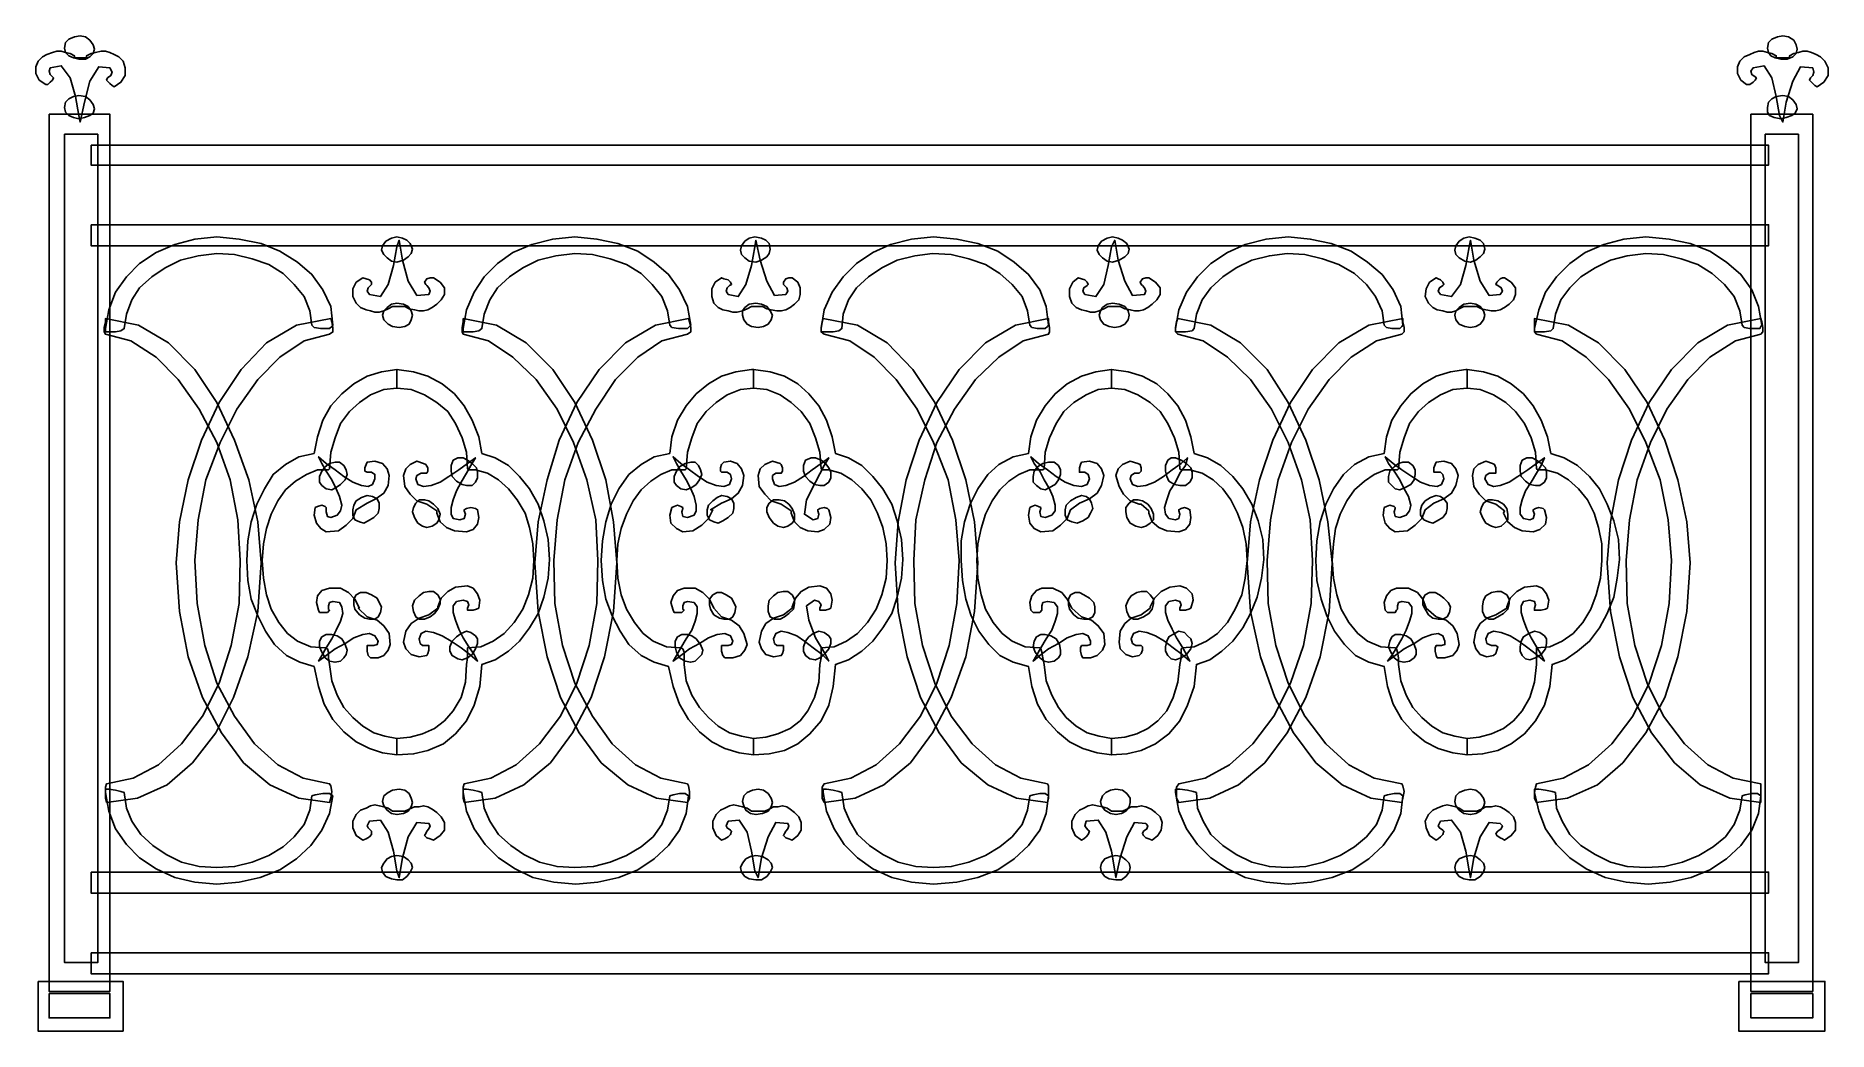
# Model space of a CAD drawing. Header units: centimetres. Extents: x -67 to 70, y -37 to 40.
import ezdxf

# ---------------------------------------------------------------- set-up
doc = ezdxf.new("R2010")
doc.units = ezdxf.units.CM
doc.header["$MEASUREMENT"] = 0
doc.layers.add('layer 1', color=7, linetype='Continuous')

msp = doc.modelspace()

# ---------------------------------------------------------------- linework, layer by layer
at = {"layer": 'layer 1', "color": 108}
for points, knots in [([(-63.44901, 37.90699), (-63.44901, 37.90699), (-64.37814, 37.90699), (-64.37814, 37.90699), (-64.37814, 37.90699), (-64.37814, 37.90699), (-64.37814, 38.07593), (-64.37814, 38.07593), (-64.37814, 38.07593), (-64.37814, 38.07593), (-64.71601, 38.24486), (-64.71601, 38.24486), (-64.71601, 38.24486), (-64.71601, 38.24486), (-65.05388, 38.32933), (-65.05388, 38.32933), (-65.05388, 38.32933), (-65.05388, 38.32933), (-65.39174, 38.41379), (-65.39174, 38.41379), (-65.39174, 38.41379), (-65.39174, 38.41379), (-65.72961, 38.41379), (-65.72961, 38.41379), (-65.72961, 38.41379), (-65.72961, 38.41379), (-66.06747, 38.32933), (-66.06747, 38.32933), (-66.06747, 38.32933), (-66.06747, 38.32933), (-66.48981, 38.16039), (-66.48981, 38.16039), (-66.48981, 38.16039), (-66.48981, 38.16039), (-66.82767, 37.99146), (-66.82767, 37.99146), (-66.82767, 37.99146), (-66.82767, 37.99146), (-67.16554, 37.65359), (-67.16554, 37.65359), (-67.16554, 37.65359), (-67.16554, 37.65359), (-67.33447, 37.23126), (-67.33447, 37.23126), (-67.33447, 37.23126), (-67.33447, 37.23126), (-67.33447, 36.72446), (-67.33447, 36.72446), (-67.33447, 36.72446), (-67.33447, 36.72446), (-67.08107, 36.21767), (-67.08107, 36.21767), (-67.08107, 36.21767), (-67.08107, 36.21767), (-66.57427, 35.8798), (-66.57427, 35.8798), (-66.57427, 35.8798), (-66.57427, 35.8798), (-66.40534, 35.8798), (-66.40534, 35.8798), (-66.40534, 35.8798), (-66.40534, 35.8798), (-66.23641, 36.04873), (-66.23641, 36.04873), (-66.23641, 36.04873), (-66.23641, 36.04873), (-66.06747, 36.21767), (-66.06747, 36.21767), (-66.06747, 36.21767), (-66.06747, 36.21767), (-65.98301, 36.3866), (-65.98301, 36.3866), (-65.98301, 36.3866), (-65.98301, 36.3866), (-66.06747, 36.47106), (-66.06747, 36.47106), (-66.06747, 36.47106), (-66.06747, 36.47106), (-66.23641, 36.64), (-66.23641, 36.64), (-66.23641, 36.64), (-66.23641, 36.64), (-66.32087, 36.8934), (-66.32087, 36.8934), (-66.32087, 36.8934), (-66.32087, 36.8934), (-66.23641, 37.1468), (-66.23641, 37.1468), (-66.23641, 37.1468), (-66.23641, 37.1468), (-65.39174, 37.31573), (-65.39174, 37.31573), (-65.39174, 37.31573), (-65.39174, 37.31573), (-64.71601, 36.3866), (-64.71601, 36.3866), (-64.71601, 36.3866), (-64.71601, 36.3866), (-64.29368, 34.95067), (-64.29368, 34.95067), (-64.29368, 34.95067), (-64.29368, 34.95067), (-64.04028, 33.51474), (-64.04028, 33.51474), (-64.04028, 33.51474), (-64.04028, 33.51474), (-63.95581, 33.00794), (-63.95581, 33.00794), (-63.95581, 33.00794), (-63.95581, 33.00794), (-63.61795, 34.52834), (-63.61795, 34.52834), (-63.61795, 34.52834), (-63.61795, 34.52834), (-63.19562, 36.1332), (-63.19562, 36.1332), (-63.19562, 36.1332), (-63.19562, 36.1332), (-62.51988, 37.23126), (-62.51988, 37.23126), (-62.51988, 37.23126), (-62.51988, 37.23126), (-61.67522, 37.1468), (-61.67522, 37.1468), (-61.67522, 37.1468), (-61.67522, 37.1468), (-61.50629, 36.80893), (-61.50629, 36.80893), (-61.50629, 36.80893), (-61.50629, 36.80893), (-61.59075, 36.55553), (-61.59075, 36.55553), (-61.59075, 36.55553), (-61.59075, 36.55553), (-61.84415, 36.3866), (-61.84415, 36.3866), (-61.84415, 36.3866), (-61.84415, 36.3866), (-61.92862, 36.21767), (-61.92862, 36.21767), (-61.92862, 36.21767), (-61.92862, 36.21767), (-61.84415, 36.1332), (-61.84415, 36.1332), (-61.84415, 36.1332), (-61.84415, 36.1332), (-61.67522, 35.96427), (-61.67522, 35.96427), (-61.67522, 35.96427), (-61.67522, 35.96427), (-61.50629, 35.79533), (-61.50629, 35.79533), (-61.50629, 35.79533), (-61.50629, 35.79533), (-61.33735, 35.71087), (-61.33735, 35.71087), (-61.33735, 35.71087), (-61.33735, 35.71087), (-60.83056, 36.04873), (-60.83056, 36.04873), (-60.83056, 36.04873), (-60.83056, 36.04873), (-60.49269, 36.55553), (-60.49269, 36.55553), (-60.49269, 36.55553), (-60.49269, 36.55553), (-60.49269, 37.1468), (-60.49269, 37.1468), (-60.49269, 37.1468), (-60.49269, 37.1468), (-60.66162, 37.65359), (-60.66162, 37.65359), (-60.66162, 37.65359), (-60.66162, 37.65359), (-60.99949, 37.99146), (-60.99949, 37.99146), (-60.99949, 37.99146), (-60.99949, 37.99146), (-61.33735, 38.16039), (-61.33735, 38.16039), (-61.33735, 38.16039), (-61.33735, 38.16039), (-61.67522, 38.32933), (-61.67522, 38.32933), (-61.67522, 38.32933), (-61.67522, 38.32933), (-62.01309, 38.41379), (-62.01309, 38.41379), (-62.01309, 38.41379), (-62.01309, 38.41379), (-62.35095, 38.41379), (-62.35095, 38.41379), (-62.35095, 38.41379), (-62.35095, 38.41379), (-62.77328, 38.32933), (-62.77328, 38.32933), (-62.77328, 38.32933), (-62.77328, 38.32933), (-63.11115, 38.24486), (-63.11115, 38.24486), (-63.11115, 38.24486), (-63.11115, 38.24486), (-63.44901, 38.07593), (-63.44901, 38.07593), (-63.44901, 38.07593), (-63.44901, 38.07593), (-63.44901, 37.90699), (-63.44901, 37.90699)], [0, 0, 0, 0, 0.019230769, 0.019230769, 0.019230769, 0.019230769, 0.038461538, 0.038461538, 0.038461538, 0.038461538, 0.057692308, 0.057692308, 0.057692308, 0.057692308, 0.076923077, 0.076923077, 0.076923077, 0.076923077, 0.096153846, 0.096153846, 0.096153846, 0.096153846, 0.115384615, 0.115384615, 0.115384615, 0.115384615, 0.134615385, 0.134615385, 0.134615385, 0.134615385, 0.153846154, 0.153846154, 0.153846154, 0.153846154, 0.173076923, 0.173076923, 0.173076923, 0.173076923, 0.192307692, 0.192307692, 0.192307692, 0.192307692, 0.211538462, 0.211538462, 0.211538462, 0.211538462, 0.230769231, 0.230769231, 0.230769231, 0.230769231, 0.25, 0.25, 0.25, 0.25, 0.269230769, 0.269230769, 0.269230769, 0.269230769, 0.288461538, 0.288461538, 0.288461538, 0.288461538, 0.307692308, 0.307692308, 0.307692308, 0.307692308, 0.326923077, 0.326923077, 0.326923077, 0.326923077, 0.346153846, 0.346153846, 0.346153846, 0.346153846, 0.365384615, 0.365384615, 0.365384615, 0.365384615, 0.384615385, 0.384615385, 0.384615385, 0.384615385, 0.403846154, 0.403846154, 0.403846154, 0.403846154, 0.423076923, 0.423076923, 0.423076923, 0.423076923, 0.442307692, 0.442307692, 0.442307692, 0.442307692, 0.461538462, 0.461538462, 0.461538462, 0.461538462, 0.480769231, 0.480769231, 0.480769231, 0.480769231, 0.5, 0.5, 0.5, 0.5, 0.519230769, 0.519230769, 0.519230769, 0.519230769, 0.538461538, 0.538461538, 0.538461538, 0.538461538, 0.557692308, 0.557692308, 0.557692308, 0.557692308, 0.576923077, 0.576923077, 0.576923077, 0.576923077, 0.596153846, 0.596153846, 0.596153846, 0.596153846, 0.615384615, 0.615384615, 0.615384615, 0.615384615, 0.634615385, 0.634615385, 0.634615385, 0.634615385, 0.653846154, 0.653846154, 0.653846154, 0.653846154, 0.673076923, 0.673076923, 0.673076923, 0.673076923, 0.692307692, 0.692307692, 0.692307692, 0.692307692, 0.711538462, 0.711538462, 0.711538462, 0.711538462, 0.730769231, 0.730769231, 0.730769231, 0.730769231, 0.75, 0.75, 0.75, 0.75, 0.769230769, 0.769230769, 0.769230769, 0.769230769, 0.788461538, 0.788461538, 0.788461538, 0.788461538, 0.807692308, 0.807692308, 0.807692308, 0.807692308, 0.826923077, 0.826923077, 0.826923077, 0.826923077, 0.846153846, 0.846153846, 0.846153846, 0.846153846, 0.865384615, 0.865384615, 0.865384615, 0.865384615, 0.884615385, 0.884615385, 0.884615385, 0.884615385, 0.903846154, 0.903846154, 0.903846154, 0.903846154, 0.923076923, 0.923076923, 0.923076923, 0.923076923, 0.942307692, 0.942307692, 0.942307692, 0.942307692, 0.961538462, 0.961538462, 0.961538462, 0.961538462, 0.980769231, 0.980769231, 0.980769231, 0.980769231, 1, 1, 1, 1]), ([(-62.85775, 38.58272), (-62.85775, 38.58272), (-62.94222, 38.92059), (-62.94222, 38.92059), (-62.94222, 38.92059), (-62.94222, 38.92059), (-63.19562, 39.25846), (-63.19562, 39.25846), (-63.19562, 39.25846), (-63.19562, 39.25846), (-63.53348, 39.51186), (-63.53348, 39.51186), (-63.53348, 39.51186), (-63.53348, 39.51186), (-63.95581, 39.59632), (-63.95581, 39.59632), (-63.95581, 39.59632), (-63.95581, 39.59632), (-64.37814, 39.51186), (-64.37814, 39.51186), (-64.37814, 39.51186), (-64.37814, 39.51186), (-64.80048, 39.34292), (-64.80048, 39.34292), (-64.80048, 39.34292), (-64.80048, 39.34292), (-65.05388, 39.08952), (-65.05388, 39.08952), (-65.05388, 39.08952), (-65.05388, 39.08952), (-65.13834, 38.66719), (-65.13834, 38.66719), (-65.13834, 38.66719), (-65.13834, 38.66719), (-65.05388, 38.32933), (-65.05388, 38.32933), (-65.05388, 38.32933), (-65.05388, 38.32933), (-64.80048, 38.07593), (-64.80048, 38.07593), (-64.80048, 38.07593), (-64.80048, 38.07593), (-64.46261, 37.90699), (-64.46261, 37.90699), (-64.46261, 37.90699), (-64.46261, 37.90699), (-64.04028, 37.82253), (-64.04028, 37.82253), (-64.04028, 37.82253), (-64.04028, 37.82253), (-63.53348, 37.82253), (-63.53348, 37.82253), (-63.53348, 37.82253), (-63.53348, 37.82253), (-63.19562, 37.99146), (-63.19562, 37.99146), (-63.19562, 37.99146), (-63.19562, 37.99146), (-62.94222, 38.24486), (-62.94222, 38.24486), (-62.94222, 38.24486), (-62.94222, 38.24486), (-62.85775, 38.58272), (-62.85775, 38.58272)], [0, 0, 0, 0, 0.0625, 0.0625, 0.0625, 0.0625, 0.125, 0.125, 0.125, 0.125, 0.1875, 0.1875, 0.1875, 0.1875, 0.25, 0.25, 0.25, 0.25, 0.3125, 0.3125, 0.3125, 0.3125, 0.375, 0.375, 0.375, 0.375, 0.4375, 0.4375, 0.4375, 0.4375, 0.5, 0.5, 0.5, 0.5, 0.5625, 0.5625, 0.5625, 0.5625, 0.625, 0.625, 0.625, 0.625, 0.6875, 0.6875, 0.6875, 0.6875, 0.75, 0.75, 0.75, 0.75, 0.8125, 0.8125, 0.8125, 0.8125, 0.875, 0.875, 0.875, 0.875, 0.9375, 0.9375, 0.9375, 0.9375, 1, 1, 1, 1]), ([(66.79818, 37.90699), (66.79818, 37.90699), (65.78459, 37.90699), (65.78459, 37.90699), (65.78459, 37.90699), (65.78459, 37.90699), (65.78459, 38.07593), (65.78459, 38.07593), (65.78459, 38.07593), (65.78459, 38.07593), (65.44672, 38.24486), (65.44672, 38.24486), (65.44672, 38.24486), (65.44672, 38.24486), (65.10886, 38.32933), (65.10886, 38.32933), (65.10886, 38.32933), (65.10886, 38.32933), (64.77099, 38.41379), (64.77099, 38.41379), (64.77099, 38.41379), (64.77099, 38.41379), (64.43312, 38.41379), (64.43312, 38.41379), (64.43312, 38.41379), (64.43312, 38.41379), (64.09526, 38.32933), (64.09526, 38.32933), (64.09526, 38.32933), (64.09526, 38.32933), (63.75739, 38.16039), (63.75739, 38.16039), (63.75739, 38.16039), (63.75739, 38.16039), (63.33506, 37.99146), (63.33506, 37.99146), (63.33506, 37.99146), (63.33506, 37.99146), (62.9972, 37.65359), (62.9972, 37.65359), (62.9972, 37.65359), (62.9972, 37.65359), (62.82826, 37.23126), (62.82826, 37.23126), (62.82826, 37.23126), (62.82826, 37.23126), (62.82826, 36.72446), (62.82826, 36.72446), (62.82826, 36.72446), (62.82826, 36.72446), (63.08166, 36.21767), (63.08166, 36.21767), (63.08166, 36.21767), (63.08166, 36.21767), (63.50399, 35.8798), (63.50399, 35.8798), (63.50399, 35.8798), (63.50399, 35.8798), (63.75739, 35.8798), (63.75739, 35.8798), (63.75739, 35.8798), (63.75739, 35.8798), (64.01079, 36.04873), (64.01079, 36.04873), (64.01079, 36.04873), (64.01079, 36.04873), (64.17972, 36.21767), (64.17972, 36.21767), (64.17972, 36.21767), (64.17972, 36.21767), (64.26419, 36.3866), (64.26419, 36.3866), (64.26419, 36.3866), (64.26419, 36.3866), (64.17972, 36.47106), (64.17972, 36.47106), (64.17972, 36.47106), (64.17972, 36.47106), (63.92633, 36.64), (63.92633, 36.64), (63.92633, 36.64), (63.92633, 36.64), (63.84186, 36.8934), (63.84186, 36.8934), (63.84186, 36.8934), (63.84186, 36.8934), (64.01079, 37.1468), (64.01079, 37.1468), (64.01079, 37.1468), (64.01079, 37.1468), (64.85546, 37.31573), (64.85546, 37.31573), (64.85546, 37.31573), (64.85546, 37.31573), (65.44672, 36.3866), (65.44672, 36.3866), (65.44672, 36.3866), (65.44672, 36.3866), (65.78459, 34.95067), (65.78459, 34.95067), (65.78459, 34.95067), (65.78459, 34.95067), (66.03799, 33.51474), (66.03799, 33.51474), (66.03799, 33.51474), (66.03799, 33.51474), (66.29139, 33.00794), (66.29139, 33.00794), (66.29139, 33.00794), (66.29139, 33.00794), (66.54478, 34.52834), (66.54478, 34.52834), (66.54478, 34.52834), (66.54478, 34.52834), (67.05158, 36.1332), (67.05158, 36.1332), (67.05158, 36.1332), (67.05158, 36.1332), (67.64285, 37.23126), (67.64285, 37.23126), (67.64285, 37.23126), (67.64285, 37.23126), (68.57198, 37.1468), (68.57198, 37.1468), (68.57198, 37.1468), (68.57198, 37.1468), (68.65644, 36.80893), (68.65644, 36.80893), (68.65644, 36.80893), (68.65644, 36.80893), (68.57198, 36.55553), (68.57198, 36.55553), (68.57198, 36.55553), (68.57198, 36.55553), (68.40305, 36.3866), (68.40305, 36.3866), (68.40305, 36.3866), (68.40305, 36.3866), (68.31858, 36.21767), (68.31858, 36.21767), (68.31858, 36.21767), (68.31858, 36.21767), (68.40305, 36.1332), (68.40305, 36.1332), (68.40305, 36.1332), (68.40305, 36.1332), (68.57198, 35.96427), (68.57198, 35.96427), (68.57198, 35.96427), (68.57198, 35.96427), (68.74091, 35.79533), (68.74091, 35.79533), (68.74091, 35.79533), (68.74091, 35.79533), (68.90984, 35.71087), (68.90984, 35.71087), (68.90984, 35.71087), (68.90984, 35.71087), (69.41664, 36.04873), (69.41664, 36.04873), (69.41664, 36.04873), (69.41664, 36.04873), (69.75451, 36.55553), (69.75451, 36.55553), (69.75451, 36.55553), (69.75451, 36.55553), (69.75451, 37.1468), (69.75451, 37.1468), (69.75451, 37.1468), (69.75451, 37.1468), (69.50111, 37.65359), (69.50111, 37.65359), (69.50111, 37.65359), (69.50111, 37.65359), (69.16324, 37.99146), (69.16324, 37.99146), (69.16324, 37.99146), (69.16324, 37.99146), (68.82538, 38.16039), (68.82538, 38.16039), (68.82538, 38.16039), (68.82538, 38.16039), (68.48751, 38.32933), (68.48751, 38.32933), (68.48751, 38.32933), (68.48751, 38.32933), (68.14965, 38.41379), (68.14965, 38.41379), (68.14965, 38.41379), (68.14965, 38.41379), (67.81178, 38.41379), (67.81178, 38.41379), (67.81178, 38.41379), (67.81178, 38.41379), (67.47391, 38.32933), (67.47391, 38.32933), (67.47391, 38.32933), (67.47391, 38.32933), (67.13605, 38.24486), (67.13605, 38.24486), (67.13605, 38.24486), (67.13605, 38.24486), (66.79818, 38.07593), (66.79818, 38.07593), (66.79818, 38.07593), (66.79818, 38.07593), (66.79818, 37.90699), (66.79818, 37.90699)], [0, 0, 0, 0, 0.019230769, 0.019230769, 0.019230769, 0.019230769, 0.038461538, 0.038461538, 0.038461538, 0.038461538, 0.057692308, 0.057692308, 0.057692308, 0.057692308, 0.076923077, 0.076923077, 0.076923077, 0.076923077, 0.096153846, 0.096153846, 0.096153846, 0.096153846, 0.115384615, 0.115384615, 0.115384615, 0.115384615, 0.134615385, 0.134615385, 0.134615385, 0.134615385, 0.153846154, 0.153846154, 0.153846154, 0.153846154, 0.173076923, 0.173076923, 0.173076923, 0.173076923, 0.192307692, 0.192307692, 0.192307692, 0.192307692, 0.211538462, 0.211538462, 0.211538462, 0.211538462, 0.230769231, 0.230769231, 0.230769231, 0.230769231, 0.25, 0.25, 0.25, 0.25, 0.269230769, 0.269230769, 0.269230769, 0.269230769, 0.288461538, 0.288461538, 0.288461538, 0.288461538, 0.307692308, 0.307692308, 0.307692308, 0.307692308, 0.326923077, 0.326923077, 0.326923077, 0.326923077, 0.346153846, 0.346153846, 0.346153846, 0.346153846, 0.365384615, 0.365384615, 0.365384615, 0.365384615, 0.384615385, 0.384615385, 0.384615385, 0.384615385, 0.403846154, 0.403846154, 0.403846154, 0.403846154, 0.423076923, 0.423076923, 0.423076923, 0.423076923, 0.442307692, 0.442307692, 0.442307692, 0.442307692, 0.461538462, 0.461538462, 0.461538462, 0.461538462, 0.480769231, 0.480769231, 0.480769231, 0.480769231, 0.5, 0.5, 0.5, 0.5, 0.519230769, 0.519230769, 0.519230769, 0.519230769, 0.538461538, 0.538461538, 0.538461538, 0.538461538, 0.557692308, 0.557692308, 0.557692308, 0.557692308, 0.576923077, 0.576923077, 0.576923077, 0.576923077, 0.596153846, 0.596153846, 0.596153846, 0.596153846, 0.615384615, 0.615384615, 0.615384615, 0.615384615, 0.634615385, 0.634615385, 0.634615385, 0.634615385, 0.653846154, 0.653846154, 0.653846154, 0.653846154, 0.673076923, 0.673076923, 0.673076923, 0.673076923, 0.692307692, 0.692307692, 0.692307692, 0.692307692, 0.711538462, 0.711538462, 0.711538462, 0.711538462, 0.730769231, 0.730769231, 0.730769231, 0.730769231, 0.75, 0.75, 0.75, 0.75, 0.769230769, 0.769230769, 0.769230769, 0.769230769, 0.788461538, 0.788461538, 0.788461538, 0.788461538, 0.807692308, 0.807692308, 0.807692308, 0.807692308, 0.826923077, 0.826923077, 0.826923077, 0.826923077, 0.846153846, 0.846153846, 0.846153846, 0.846153846, 0.865384615, 0.865384615, 0.865384615, 0.865384615, 0.884615385, 0.884615385, 0.884615385, 0.884615385, 0.903846154, 0.903846154, 0.903846154, 0.903846154, 0.923076923, 0.923076923, 0.923076923, 0.923076923, 0.942307692, 0.942307692, 0.942307692, 0.942307692, 0.961538462, 0.961538462, 0.961538462, 0.961538462, 0.980769231, 0.980769231, 0.980769231, 0.980769231, 1, 1, 1, 1]), ([(67.38945, 38.58272), (67.38945, 38.58272), (67.30498, 38.92059), (67.30498, 38.92059), (67.30498, 38.92059), (67.30498, 38.92059), (67.13605, 39.25846), (67.13605, 39.25846), (67.13605, 39.25846), (67.13605, 39.25846), (66.71372, 39.51186), (66.71372, 39.51186), (66.71372, 39.51186), (66.71372, 39.51186), (66.29139, 39.59632), (66.29139, 39.59632), (66.29139, 39.59632), (66.29139, 39.59632), (65.86905, 39.51186), (65.86905, 39.51186), (65.86905, 39.51186), (65.86905, 39.51186), (65.44672, 39.34292), (65.44672, 39.34292), (65.44672, 39.34292), (65.44672, 39.34292), (65.19332, 39.08952), (65.19332, 39.08952), (65.19332, 39.08952), (65.19332, 39.08952), (65.10886, 38.66719), (65.10886, 38.66719), (65.10886, 38.66719), (65.10886, 38.66719), (65.19332, 38.32933), (65.19332, 38.32933), (65.19332, 38.32933), (65.19332, 38.32933), (65.36225, 38.07593), (65.36225, 38.07593), (65.36225, 38.07593), (65.36225, 38.07593), (65.70012, 37.90699), (65.70012, 37.90699), (65.70012, 37.90699), (65.70012, 37.90699), (66.12245, 37.82253), (66.12245, 37.82253), (66.12245, 37.82253), (66.12245, 37.82253), (66.62925, 37.82253), (66.62925, 37.82253), (66.62925, 37.82253), (66.62925, 37.82253), (67.05158, 37.99146), (67.05158, 37.99146), (67.05158, 37.99146), (67.05158, 37.99146), (67.30498, 38.24486), (67.30498, 38.24486), (67.30498, 38.24486), (67.30498, 38.24486), (67.38945, 38.58272), (67.38945, 38.58272)], [0, 0, 0, 0, 0.0625, 0.0625, 0.0625, 0.0625, 0.125, 0.125, 0.125, 0.125, 0.1875, 0.1875, 0.1875, 0.1875, 0.25, 0.25, 0.25, 0.25, 0.3125, 0.3125, 0.3125, 0.3125, 0.375, 0.375, 0.375, 0.375, 0.4375, 0.4375, 0.4375, 0.4375, 0.5, 0.5, 0.5, 0.5, 0.5625, 0.5625, 0.5625, 0.5625, 0.625, 0.625, 0.625, 0.625, 0.6875, 0.6875, 0.6875, 0.6875, 0.75, 0.75, 0.75, 0.75, 0.8125, 0.8125, 0.8125, 0.8125, 0.875, 0.875, 0.875, 0.875, 0.9375, 0.9375, 0.9375, 0.9375, 1, 1, 1, 1]), ([(-62.85775, 34.02154), (-62.85775, 34.02154), (-62.94222, 34.3594), (-62.94222, 34.3594), (-62.94222, 34.3594), (-62.94222, 34.3594), (-63.19562, 34.69727), (-63.19562, 34.69727), (-63.19562, 34.69727), (-63.19562, 34.69727), (-63.53348, 34.95067), (-63.53348, 34.95067), (-63.53348, 34.95067), (-63.53348, 34.95067), (-64.04028, 35.03514), (-64.04028, 35.03514), (-64.04028, 35.03514), (-64.04028, 35.03514), (-64.46261, 34.95067), (-64.46261, 34.95067), (-64.46261, 34.95067), (-64.46261, 34.95067), (-64.80048, 34.78174), (-64.80048, 34.78174), (-64.80048, 34.78174), (-64.80048, 34.78174), (-65.05388, 34.52834), (-65.05388, 34.52834), (-65.05388, 34.52834), (-65.05388, 34.52834), (-65.13834, 34.10601), (-65.13834, 34.10601), (-65.13834, 34.10601), (-65.13834, 34.10601), (-65.05388, 33.76814), (-65.05388, 33.76814), (-65.05388, 33.76814), (-65.05388, 33.76814), (-64.80048, 33.51474), (-64.80048, 33.51474), (-64.80048, 33.51474), (-64.80048, 33.51474), (-64.46261, 33.34581), (-64.46261, 33.34581), (-64.46261, 33.34581), (-64.46261, 33.34581), (-64.04028, 33.26134), (-64.04028, 33.26134), (-64.04028, 33.26134), (-64.04028, 33.26134), (-63.61795, 33.34581), (-63.61795, 33.34581), (-63.61795, 33.34581), (-63.61795, 33.34581), (-63.19562, 33.51474), (-63.19562, 33.51474), (-63.19562, 33.51474), (-63.19562, 33.51474), (-62.94222, 33.68367), (-62.94222, 33.68367), (-62.94222, 33.68367), (-62.94222, 33.68367), (-62.85775, 34.02154), (-62.85775, 34.02154)], [0, 0, 0, 0, 0.0625, 0.0625, 0.0625, 0.0625, 0.125, 0.125, 0.125, 0.125, 0.1875, 0.1875, 0.1875, 0.1875, 0.25, 0.25, 0.25, 0.25, 0.3125, 0.3125, 0.3125, 0.3125, 0.375, 0.375, 0.375, 0.375, 0.4375, 0.4375, 0.4375, 0.4375, 0.5, 0.5, 0.5, 0.5, 0.5625, 0.5625, 0.5625, 0.5625, 0.625, 0.625, 0.625, 0.625, 0.6875, 0.6875, 0.6875, 0.6875, 0.75, 0.75, 0.75, 0.75, 0.8125, 0.8125, 0.8125, 0.8125, 0.875, 0.875, 0.875, 0.875, 0.9375, 0.9375, 0.9375, 0.9375, 1, 1, 1, 1]), ([(67.38945, 34.02154), (67.38945, 34.02154), (67.30498, 34.3594), (67.30498, 34.3594), (67.30498, 34.3594), (67.30498, 34.3594), (67.05158, 34.69727), (67.05158, 34.69727), (67.05158, 34.69727), (67.05158, 34.69727), (66.71372, 34.95067), (66.71372, 34.95067), (66.71372, 34.95067), (66.71372, 34.95067), (66.29139, 35.03514), (66.29139, 35.03514), (66.29139, 35.03514), (66.29139, 35.03514), (65.78459, 34.95067), (65.78459, 34.95067), (65.78459, 34.95067), (65.78459, 34.95067), (65.44672, 34.78174), (65.44672, 34.78174), (65.44672, 34.78174), (65.44672, 34.78174), (65.19332, 34.52834), (65.19332, 34.52834), (65.19332, 34.52834), (65.19332, 34.52834), (65.10886, 34.10601), (65.10886, 34.10601), (65.10886, 34.10601), (65.10886, 34.10601), (65.10886, 33.76814), (65.10886, 33.76814), (65.10886, 33.76814), (65.10886, 33.76814), (65.27779, 33.51474), (65.27779, 33.51474), (65.27779, 33.51474), (65.27779, 33.51474), (65.61565, 33.34581), (65.61565, 33.34581), (65.61565, 33.34581), (65.61565, 33.34581), (66.12245, 33.26134), (66.12245, 33.26134), (66.12245, 33.26134), (66.12245, 33.26134), (66.54478, 33.34581), (66.54478, 33.34581), (66.54478, 33.34581), (66.54478, 33.34581), (66.96712, 33.51474), (66.96712, 33.51474), (66.96712, 33.51474), (66.96712, 33.51474), (67.22052, 33.68367), (67.22052, 33.68367), (67.22052, 33.68367), (67.22052, 33.68367), (67.38945, 34.02154), (67.38945, 34.02154)], [0, 0, 0, 0, 0.0625, 0.0625, 0.0625, 0.0625, 0.125, 0.125, 0.125, 0.125, 0.1875, 0.1875, 0.1875, 0.1875, 0.25, 0.25, 0.25, 0.25, 0.3125, 0.3125, 0.3125, 0.3125, 0.375, 0.375, 0.375, 0.375, 0.4375, 0.4375, 0.4375, 0.4375, 0.5, 0.5, 0.5, 0.5, 0.5625, 0.5625, 0.5625, 0.5625, 0.625, 0.625, 0.625, 0.625, 0.6875, 0.6875, 0.6875, 0.6875, 0.75, 0.75, 0.75, 0.75, 0.8125, 0.8125, 0.8125, 0.8125, 0.875, 0.875, 0.875, 0.875, 0.9375, 0.9375, 0.9375, 0.9375, 1, 1, 1, 1]), ([(-66.32087, 33.59921), (-66.32087, 33.59921), (-61.67522, 33.59921), (-61.67522, 33.59921), (-61.67522, 33.59921), (-61.67522, 33.59921), (-61.67522, -33.46712), (-61.67522, -33.46712), (-61.67522, -33.46712), (-61.67522, -33.46712), (-66.32087, -33.46712), (-66.32087, -33.46712), (-66.32087, -33.46712), (-66.32087, -33.46712), (-66.32087, 33.59921), (-66.32087, 33.59921)], [0, 0, 0, 0, 0.25, 0.25, 0.25, 0.25, 0.5, 0.5, 0.5, 0.5, 0.75, 0.75, 0.75, 0.75, 1, 1, 1, 1]), ([(63.84186, 33.59921), (63.84186, 33.59921), (68.57198, 33.59921), (68.57198, 33.59921), (68.57198, 33.59921), (68.57198, 33.59921), (68.57198, -33.46712), (68.57198, -33.46712), (68.57198, -33.46712), (68.57198, -33.46712), (63.84186, -33.46712), (63.84186, -33.46712), (63.84186, -33.46712), (63.84186, -33.46712), (63.84186, 33.59921), (63.84186, 33.59921)], [0, 0, 0, 0, 0.25, 0.25, 0.25, 0.25, 0.5, 0.5, 0.5, 0.5, 0.75, 0.75, 0.75, 0.75, 1, 1, 1, 1]), ([(-63.11115, 31.23415), (-63.11115, 31.23415), (65.19332, 31.23415), (65.19332, 31.23415), (65.19332, 31.23415), (65.19332, 31.23415), (65.19332, 29.71375), (65.19332, 29.71375), (65.19332, 29.71375), (65.19332, 29.71375), (-63.11115, 29.71375), (-63.11115, 29.71375), (-63.11115, 29.71375), (-63.11115, 29.71375), (-63.11115, 31.23415), (-63.11115, 31.23415)], [0, 0, 0, 0, 0.25, 0.25, 0.25, 0.25, 0.5, 0.5, 0.5, 0.5, 0.75, 0.75, 0.75, 0.75, 1, 1, 1, 1]), ([(-63.11115, 25.15257), (-63.11115, 25.15257), (65.19332, 25.15257), (65.19332, 25.15257), (65.19332, 25.15257), (65.19332, 25.15257), (65.19332, 23.5477), (65.19332, 23.5477), (65.19332, 23.5477), (65.19332, 23.5477), (-63.11115, 23.5477), (-63.11115, 23.5477), (-63.11115, 23.5477), (-63.11115, 23.5477), (-63.11115, 25.15257), (-63.11115, 25.15257)], [0, 0, 0, 0, 0.25, 0.25, 0.25, 0.25, 0.5, 0.5, 0.5, 0.5, 0.75, 0.75, 0.75, 0.75, 1, 1, 1, 1]), ([(-53.48198, 24.22344), (-53.48198, 24.22344), (-51.79265, 24.0545), (-51.79265, 24.0545), (-51.79265, 24.0545), (-51.79265, 24.0545), (-50.10332, 23.71664), (-50.10332, 23.71664), (-50.10332, 23.71664), (-50.10332, 23.71664), (-48.66739, 23.12537), (-48.66739, 23.12537), (-48.66739, 23.12537), (-48.66739, 23.12537), (-47.31593, 22.28071), (-47.31593, 22.28071), (-47.31593, 22.28071), (-47.31593, 22.28071), (-46.21787, 21.35158), (-46.21787, 21.35158), (-46.21787, 21.35158), (-46.21787, 21.35158), (-45.3732, 20.16905), (-45.3732, 20.16905), (-45.3732, 20.16905), (-45.3732, 20.16905), (-44.78194, 18.90205), (-44.78194, 18.90205), (-44.78194, 18.90205), (-44.78194, 18.90205), (-44.61301, 17.46612), (-44.61301, 17.46612), (-44.61301, 17.46612), (-44.61301, 17.46612), (-44.61301, 17.46612), (-44.61301, 17.46612), (-44.61301, 17.46612), (-44.61301, 17.46612), (-44.69747, 17.38166), (-44.69747, 17.38166), (-44.69747, 17.38166), (-44.69747, 17.38166), (-44.86641, 17.21272), (-44.86641, 17.21272), (-44.86641, 17.21272), (-44.86641, 17.21272), (-44.86641, 17.21272), (-44.86641, 17.21272), (-44.86641, 17.21272), (-44.86641, 17.21272), (-45.1198, 17.21272), (-45.1198, 17.21272), (-45.1198, 17.21272), (-45.1198, 17.21272), (-45.54214, 17.21272), (-45.54214, 17.21272), (-45.54214, 17.21272), (-45.54214, 17.21272), (-46.04893, 17.29719), (-46.04893, 17.29719), (-46.04893, 17.29719), (-46.04893, 17.29719), (-46.21787, 17.46612), (-46.21787, 17.46612), (-46.21787, 17.46612), (-46.21787, 17.46612), (-46.3868, 18.56419), (-46.3868, 18.56419), (-46.3868, 18.56419), (-46.3868, 18.56419), (-46.80913, 19.66225), (-46.80913, 19.66225), (-46.80913, 19.66225), (-46.80913, 19.66225), (-47.56933, 20.59138), (-47.56933, 20.59138), (-47.56933, 20.59138), (-47.56933, 20.59138), (-48.41399, 21.43604), (-48.41399, 21.43604), (-48.41399, 21.43604), (-48.41399, 21.43604), (-49.51206, 22.11178), (-49.51206, 22.11178), (-49.51206, 22.11178), (-49.51206, 22.11178), (-50.77905, 22.53411), (-50.77905, 22.53411), (-50.77905, 22.53411), (-50.77905, 22.53411), (-52.13052, 22.87197), (-52.13052, 22.87197), (-52.13052, 22.87197), (-52.13052, 22.87197), (-53.48198, 22.95644), (-53.48198, 22.95644), (-53.48198, 22.95644), (-53.48198, 22.95644), (-54.91791, 22.78751), (-54.91791, 22.78751), (-54.91791, 22.78751), (-54.91791, 22.78751), (-56.26937, 22.44964), (-56.26937, 22.44964), (-56.26937, 22.44964), (-56.26937, 22.44964), (-57.4519, 21.85838), (-57.4519, 21.85838), (-57.4519, 21.85838), (-57.4519, 21.85838), (-58.4655, 21.18265), (-58.4655, 21.18265), (-58.4655, 21.18265), (-58.4655, 21.18265), (-59.39463, 20.33798), (-59.39463, 20.33798), (-59.39463, 20.33798), (-59.39463, 20.33798), (-59.98589, 19.40885), (-59.98589, 19.40885), (-59.98589, 19.40885), (-59.98589, 19.40885), (-60.40822, 18.31079), (-60.40822, 18.31079), (-60.40822, 18.31079), (-60.40822, 18.31079), (-60.57716, 17.21272), (-60.57716, 17.21272), (-60.57716, 17.21272), (-60.57716, 17.21272), (-60.83056, 17.04379), (-60.83056, 17.04379), (-60.83056, 17.04379), (-60.83056, 17.04379), (-61.25289, 16.95932), (-61.25289, 16.95932), (-61.25289, 16.95932), (-61.25289, 16.95932), (-61.75969, 16.95932), (-61.75969, 16.95932), (-61.75969, 16.95932), (-61.75969, 16.95932), (-62.01309, 16.95932), (-62.01309, 16.95932), (-62.01309, 16.95932), (-62.01309, 16.95932), (-62.01309, 16.95932), (-62.01309, 16.95932), (-62.01309, 16.95932), (-62.01309, 16.95932), (-62.01309, 17.12826), (-62.01309, 17.12826), (-62.01309, 17.12826), (-62.01309, 17.12826), (-62.01309, 17.21272), (-62.01309, 17.21272), (-62.01309, 17.21272), (-62.01309, 17.21272), (-62.01309, 17.21272), (-62.01309, 17.21272), (-62.01309, 17.21272), (-62.01309, 17.21272), (-61.75969, 18.64865), (-61.75969, 18.64865), (-61.75969, 18.64865), (-61.75969, 18.64865), (-61.25289, 20.00012), (-61.25289, 20.00012), (-61.25289, 20.00012), (-61.25289, 20.00012), (-60.40822, 21.18265), (-60.40822, 21.18265), (-60.40822, 21.18265), (-60.40822, 21.18265), (-59.39463, 22.19624), (-59.39463, 22.19624), (-59.39463, 22.19624), (-59.39463, 22.19624), (-58.12763, 23.04091), (-58.12763, 23.04091), (-58.12763, 23.04091), (-58.12763, 23.04091), (-56.6917, 23.63217), (-56.6917, 23.63217), (-56.6917, 23.63217), (-56.6917, 23.63217), (-55.17131, 24.0545), (-55.17131, 24.0545), (-55.17131, 24.0545), (-55.17131, 24.0545), (-53.48198, 24.22344), (-53.48198, 24.22344)], [0, 0, 0, 0, 0.020833333, 0.020833333, 0.020833333, 0.020833333, 0.041666667, 0.041666667, 0.041666667, 0.041666667, 0.0625, 0.0625, 0.0625, 0.0625, 0.083333333, 0.083333333, 0.083333333, 0.083333333, 0.104166667, 0.104166667, 0.104166667, 0.104166667, 0.125, 0.125, 0.125, 0.125, 0.145833333, 0.145833333, 0.145833333, 0.145833333, 0.166666667, 0.166666667, 0.166666667, 0.166666667, 0.1875, 0.1875, 0.1875, 0.1875, 0.208333333, 0.208333333, 0.208333333, 0.208333333, 0.229166667, 0.229166667, 0.229166667, 0.229166667, 0.25, 0.25, 0.25, 0.25, 0.270833333, 0.270833333, 0.270833333, 0.270833333, 0.291666667, 0.291666667, 0.291666667, 0.291666667, 0.3125, 0.3125, 0.3125, 0.3125, 0.333333333, 0.333333333, 0.333333333, 0.333333333, 0.354166667, 0.354166667, 0.354166667, 0.354166667, 0.375, 0.375, 0.375, 0.375, 0.395833333, 0.395833333, 0.395833333, 0.395833333, 0.416666667, 0.416666667, 0.416666667, 0.416666667, 0.4375, 0.4375, 0.4375, 0.4375, 0.458333333, 0.458333333, 0.458333333, 0.458333333, 0.479166667, 0.479166667, 0.479166667, 0.479166667, 0.5, 0.5, 0.5, 0.5, 0.520833333, 0.520833333, 0.520833333, 0.520833333, 0.541666667, 0.541666667, 0.541666667, 0.541666667, 0.5625, 0.5625, 0.5625, 0.5625, 0.583333333, 0.583333333, 0.583333333, 0.583333333, 0.604166667, 0.604166667, 0.604166667, 0.604166667, 0.625, 0.625, 0.625, 0.625, 0.645833333, 0.645833333, 0.645833333, 0.645833333, 0.666666667, 0.666666667, 0.666666667, 0.666666667, 0.6875, 0.6875, 0.6875, 0.6875, 0.708333333, 0.708333333, 0.708333333, 0.708333333, 0.729166667, 0.729166667, 0.729166667, 0.729166667, 0.75, 0.75, 0.75, 0.75, 0.770833333, 0.770833333, 0.770833333, 0.770833333, 0.791666667, 0.791666667, 0.791666667, 0.791666667, 0.8125, 0.8125, 0.8125, 0.8125, 0.833333333, 0.833333333, 0.833333333, 0.833333333, 0.854166667, 0.854166667, 0.854166667, 0.854166667, 0.875, 0.875, 0.875, 0.875, 0.895833333, 0.895833333, 0.895833333, 0.895833333, 0.916666667, 0.916666667, 0.916666667, 0.916666667, 0.9375, 0.9375, 0.9375, 0.9375, 0.958333333, 0.958333333, 0.958333333, 0.958333333, 0.979166667, 0.979166667, 0.979166667, 0.979166667, 1, 1, 1, 1]), ([(-39.12269, 18.90205), (-39.12269, 18.90205), (-40.05182, 18.90205), (-40.05182, 18.90205), (-40.05182, 18.90205), (-40.05182, 18.90205), (-40.05182, 18.90205), (-40.05182, 18.90205), (-40.05182, 18.90205), (-40.05182, 18.90205), (-40.38969, 18.73312), (-40.38969, 18.73312), (-40.38969, 18.73312), (-40.38969, 18.73312), (-40.72755, 18.56419), (-40.72755, 18.56419), (-40.72755, 18.56419), (-40.72755, 18.56419), (-41.06542, 18.47972), (-41.06542, 18.47972), (-41.06542, 18.47972), (-41.06542, 18.47972), (-41.40328, 18.47972), (-41.40328, 18.47972), (-41.40328, 18.47972), (-41.40328, 18.47972), (-41.74115, 18.56419), (-41.74115, 18.56419), (-41.74115, 18.56419), (-41.74115, 18.56419), (-42.07901, 18.64865), (-42.07901, 18.64865), (-42.07901, 18.64865), (-42.07901, 18.64865), (-42.50135, 18.81759), (-42.50135, 18.81759), (-42.50135, 18.81759), (-42.50135, 18.81759), (-42.83921, 19.15545), (-42.83921, 19.15545), (-42.83921, 19.15545), (-42.83921, 19.15545), (-43.09261, 19.66225), (-43.09261, 19.66225), (-43.09261, 19.66225), (-43.09261, 19.66225), (-43.09261, 20.25351), (-43.09261, 20.25351), (-43.09261, 20.25351), (-43.09261, 20.25351), (-42.83921, 20.76031), (-42.83921, 20.76031), (-42.83921, 20.76031), (-42.83921, 20.76031), (-42.33241, 21.09818), (-42.33241, 21.09818), (-42.33241, 21.09818), (-42.33241, 21.09818), (-42.07901, 21.01371), (-42.07901, 21.01371), (-42.07901, 21.01371), (-42.07901, 21.01371), (-41.82561, 20.92925), (-41.82561, 20.92925), (-41.82561, 20.92925), (-41.82561, 20.92925), (-41.65668, 20.76031), (-41.65668, 20.76031), (-41.65668, 20.76031), (-41.65668, 20.76031), (-41.65668, 20.59138), (-41.65668, 20.59138), (-41.65668, 20.59138), (-41.65668, 20.59138), (-41.74115, 20.50691), (-41.74115, 20.50691), (-41.74115, 20.50691), (-41.74115, 20.50691), (-41.91008, 20.33798), (-41.91008, 20.33798), (-41.91008, 20.33798), (-41.91008, 20.33798), (-41.99455, 20.08458), (-41.99455, 20.08458), (-41.99455, 20.08458), (-41.99455, 20.08458), (-41.82561, 19.83118), (-41.82561, 19.83118), (-41.82561, 19.83118), (-41.82561, 19.83118), (-40.98095, 19.66225), (-40.98095, 19.66225), (-40.98095, 19.66225), (-40.98095, 19.66225), (-40.38969, 20.59138), (-40.38969, 20.59138), (-40.38969, 20.59138), (-40.38969, 20.59138), (-39.96735, 22.02731), (-39.96735, 22.02731), (-39.96735, 22.02731), (-39.96735, 22.02731), (-39.71395, 23.46324), (-39.71395, 23.46324), (-39.71395, 23.46324), (-39.71395, 23.46324), (-39.54502, 23.97004), (-39.54502, 23.97004), (-39.54502, 23.97004), (-39.54502, 23.97004), (-39.29162, 22.44964), (-39.29162, 22.44964), (-39.29162, 22.44964), (-39.29162, 22.44964), (-38.86929, 20.84478), (-38.86929, 20.84478), (-38.86929, 20.84478), (-38.86929, 20.84478), (-38.19356, 19.74672), (-38.19356, 19.74672), (-38.19356, 19.74672), (-38.19356, 19.74672), (-37.26443, 19.83118), (-37.26443, 19.83118), (-37.26443, 19.83118), (-37.26443, 19.83118), (-37.17996, 20.08458), (-37.17996, 20.08458), (-37.17996, 20.08458), (-37.17996, 20.08458), (-37.26443, 20.33798), (-37.26443, 20.33798), (-37.26443, 20.33798), (-37.26443, 20.33798), (-37.43336, 20.50691), (-37.43336, 20.50691), (-37.43336, 20.50691), (-37.43336, 20.50691), (-37.51783, 20.59138), (-37.51783, 20.59138), (-37.51783, 20.59138), (-37.51783, 20.59138), (-37.60229, 20.76031), (-37.60229, 20.76031), (-37.60229, 20.76031), (-37.60229, 20.76031), (-37.43336, 21.01371), (-37.43336, 21.01371), (-37.43336, 21.01371), (-37.43336, 21.01371), (-37.17996, 21.09818), (-37.17996, 21.09818), (-37.17996, 21.09818), (-37.17996, 21.09818), (-36.92656, 21.09818), (-36.92656, 21.09818), (-36.92656, 21.09818), (-36.92656, 21.09818), (-36.41976, 20.76031), (-36.41976, 20.76031), (-36.41976, 20.76031), (-36.41976, 20.76031), (-36.0819, 20.33798), (-36.0819, 20.33798), (-36.0819, 20.33798), (-36.0819, 20.33798), (-36.0819, 19.83118), (-36.0819, 19.83118), (-36.0819, 19.83118), (-36.0819, 19.83118), (-36.3353, 19.40885), (-36.3353, 19.40885), (-36.3353, 19.40885), (-36.3353, 19.40885), (-36.67316, 19.07098), (-36.67316, 19.07098), (-36.67316, 19.07098), (-36.67316, 19.07098), (-37.01103, 18.81759), (-37.01103, 18.81759), (-37.01103, 18.81759), (-37.01103, 18.81759), (-37.3489, 18.64865), (-37.3489, 18.64865), (-37.3489, 18.64865), (-37.3489, 18.64865), (-37.68676, 18.56419), (-37.68676, 18.56419), (-37.68676, 18.56419), (-37.68676, 18.56419), (-38.02463, 18.56419), (-38.02463, 18.56419), (-38.02463, 18.56419), (-38.02463, 18.56419), (-38.36249, 18.64865), (-38.36249, 18.64865), (-38.36249, 18.64865), (-38.36249, 18.64865), (-38.78482, 18.73312), (-38.78482, 18.73312), (-38.78482, 18.73312), (-38.78482, 18.73312), (-39.12269, 18.90205), (-39.12269, 18.90205), (-39.12269, 18.90205), (-39.12269, 18.90205), (-39.12269, 18.90205), (-39.12269, 18.90205)], [0, 0, 0, 0, 0.019230769, 0.019230769, 0.019230769, 0.019230769, 0.038461538, 0.038461538, 0.038461538, 0.038461538, 0.057692308, 0.057692308, 0.057692308, 0.057692308, 0.076923077, 0.076923077, 0.076923077, 0.076923077, 0.096153846, 0.096153846, 0.096153846, 0.096153846, 0.115384615, 0.115384615, 0.115384615, 0.115384615, 0.134615385, 0.134615385, 0.134615385, 0.134615385, 0.153846154, 0.153846154, 0.153846154, 0.153846154, 0.173076923, 0.173076923, 0.173076923, 0.173076923, 0.192307692, 0.192307692, 0.192307692, 0.192307692, 0.211538462, 0.211538462, 0.211538462, 0.211538462, 0.230769231, 0.230769231, 0.230769231, 0.230769231, 0.25, 0.25, 0.25, 0.25, 0.269230769, 0.269230769, 0.269230769, 0.269230769, 0.288461538, 0.288461538, 0.288461538, 0.288461538, 0.307692308, 0.307692308, 0.307692308, 0.307692308, 0.326923077, 0.326923077, 0.326923077, 0.326923077, 0.346153846, 0.346153846, 0.346153846, 0.346153846, 0.365384615, 0.365384615, 0.365384615, 0.365384615, 0.384615385, 0.384615385, 0.384615385, 0.384615385, 0.403846154, 0.403846154, 0.403846154, 0.403846154, 0.423076923, 0.423076923, 0.423076923, 0.423076923, 0.442307692, 0.442307692, 0.442307692, 0.442307692, 0.461538462, 0.461538462, 0.461538462, 0.461538462, 0.480769231, 0.480769231, 0.480769231, 0.480769231, 0.5, 0.5, 0.5, 0.5, 0.519230769, 0.519230769, 0.519230769, 0.519230769, 0.538461538, 0.538461538, 0.538461538, 0.538461538, 0.557692308, 0.557692308, 0.557692308, 0.557692308, 0.576923077, 0.576923077, 0.576923077, 0.576923077, 0.596153846, 0.596153846, 0.596153846, 0.596153846, 0.615384615, 0.615384615, 0.615384615, 0.615384615, 0.634615385, 0.634615385, 0.634615385, 0.634615385, 0.653846154, 0.653846154, 0.653846154, 0.653846154, 0.673076923, 0.673076923, 0.673076923, 0.673076923, 0.692307692, 0.692307692, 0.692307692, 0.692307692, 0.711538462, 0.711538462, 0.711538462, 0.711538462, 0.730769231, 0.730769231, 0.730769231, 0.730769231, 0.75, 0.75, 0.75, 0.75, 0.769230769, 0.769230769, 0.769230769, 0.769230769, 0.788461538, 0.788461538, 0.788461538, 0.788461538, 0.807692308, 0.807692308, 0.807692308, 0.807692308, 0.826923077, 0.826923077, 0.826923077, 0.826923077, 0.846153846, 0.846153846, 0.846153846, 0.846153846, 0.865384615, 0.865384615, 0.865384615, 0.865384615, 0.884615385, 0.884615385, 0.884615385, 0.884615385, 0.903846154, 0.903846154, 0.903846154, 0.903846154, 0.923076923, 0.923076923, 0.923076923, 0.923076923, 0.942307692, 0.942307692, 0.942307692, 0.942307692, 0.961538462, 0.961538462, 0.961538462, 0.961538462, 0.980769231, 0.980769231, 0.980769231, 0.980769231, 1, 1, 1, 1]), ([(-38.53142, 23.29431), (-38.53142, 23.29431), (-38.61589, 22.95644), (-38.61589, 22.95644), (-38.61589, 22.95644), (-38.61589, 22.95644), (-38.86929, 22.70304), (-38.86929, 22.70304), (-38.86929, 22.70304), (-38.86929, 22.70304), (-39.20716, 22.44964), (-39.20716, 22.44964), (-39.20716, 22.44964), (-39.20716, 22.44964), (-39.71395, 22.28071), (-39.71395, 22.28071), (-39.71395, 22.28071), (-39.71395, 22.28071), (-40.13629, 22.36517), (-40.13629, 22.36517), (-40.13629, 22.36517), (-40.13629, 22.36517), (-40.47415, 22.61857), (-40.47415, 22.61857), (-40.47415, 22.61857), (-40.47415, 22.61857), (-40.72755, 22.87197), (-40.72755, 22.87197), (-40.72755, 22.87197), (-40.72755, 22.87197), (-40.89648, 23.20984), (-40.89648, 23.20984), (-40.89648, 23.20984), (-40.89648, 23.20984), (-40.81202, 23.5477), (-40.81202, 23.5477), (-40.81202, 23.5477), (-40.81202, 23.5477), (-40.55862, 23.88557), (-40.55862, 23.88557), (-40.55862, 23.88557), (-40.55862, 23.88557), (-40.13629, 24.13897), (-40.13629, 24.13897), (-40.13629, 24.13897), (-40.13629, 24.13897), (-39.71395, 24.22344), (-39.71395, 24.22344), (-39.71395, 24.22344), (-39.71395, 24.22344), (-39.29162, 24.13897), (-39.29162, 24.13897), (-39.29162, 24.13897), (-39.29162, 24.13897), (-38.95376, 23.97004), (-38.95376, 23.97004), (-38.95376, 23.97004), (-38.95376, 23.97004), (-38.70036, 23.71664), (-38.70036, 23.71664), (-38.70036, 23.71664), (-38.70036, 23.71664), (-38.53142, 23.29431), (-38.53142, 23.29431)], [0, 0, 0, 0, 0.0625, 0.0625, 0.0625, 0.0625, 0.125, 0.125, 0.125, 0.125, 0.1875, 0.1875, 0.1875, 0.1875, 0.25, 0.25, 0.25, 0.25, 0.3125, 0.3125, 0.3125, 0.3125, 0.375, 0.375, 0.375, 0.375, 0.4375, 0.4375, 0.4375, 0.4375, 0.5, 0.5, 0.5, 0.5, 0.5625, 0.5625, 0.5625, 0.5625, 0.625, 0.625, 0.625, 0.625, 0.6875, 0.6875, 0.6875, 0.6875, 0.75, 0.75, 0.75, 0.75, 0.8125, 0.8125, 0.8125, 0.8125, 0.875, 0.875, 0.875, 0.875, 0.9375, 0.9375, 0.9375, 0.9375, 1, 1, 1, 1]), ([(-26.11486, 24.22344), (-26.11486, 24.22344), (-24.42553, 24.0545), (-24.42553, 24.0545), (-24.42553, 24.0545), (-24.42553, 24.0545), (-22.82067, 23.71664), (-22.82067, 23.71664), (-22.82067, 23.71664), (-22.82067, 23.71664), (-21.30028, 23.12537), (-21.30028, 23.12537), (-21.30028, 23.12537), (-21.30028, 23.12537), (-20.03328, 22.28071), (-20.03328, 22.28071), (-20.03328, 22.28071), (-20.03328, 22.28071), (-18.93522, 21.35158), (-18.93522, 21.35158), (-18.93522, 21.35158), (-18.93522, 21.35158), (-18.09055, 20.16905), (-18.09055, 20.16905), (-18.09055, 20.16905), (-18.09055, 20.16905), (-17.49929, 18.90205), (-17.49929, 18.90205), (-17.49929, 18.90205), (-17.49929, 18.90205), (-17.24589, 17.46612), (-17.24589, 17.46612), (-17.24589, 17.46612), (-17.24589, 17.46612), (-17.24589, 17.46612), (-17.24589, 17.46612), (-17.24589, 17.46612), (-17.24589, 17.46612), (-17.33036, 17.38166), (-17.33036, 17.38166), (-17.33036, 17.38166), (-17.33036, 17.38166), (-17.49929, 17.21272), (-17.49929, 17.21272), (-17.49929, 17.21272), (-17.49929, 17.21272), (-17.49929, 17.21272), (-17.49929, 17.21272), (-17.49929, 17.21272), (-17.49929, 17.21272), (-17.75269, 17.21272), (-17.75269, 17.21272), (-17.75269, 17.21272), (-17.75269, 17.21272), (-18.17502, 17.21272), (-18.17502, 17.21272), (-18.17502, 17.21272), (-18.17502, 17.21272), (-18.68182, 17.29719), (-18.68182, 17.29719), (-18.68182, 17.29719), (-18.68182, 17.29719), (-18.85075, 17.46612), (-18.85075, 17.46612), (-18.85075, 17.46612), (-18.85075, 17.46612), (-19.01968, 18.56419), (-19.01968, 18.56419), (-19.01968, 18.56419), (-19.01968, 18.56419), (-19.44202, 19.66225), (-19.44202, 19.66225), (-19.44202, 19.66225), (-19.44202, 19.66225), (-20.20221, 20.59138), (-20.20221, 20.59138), (-20.20221, 20.59138), (-20.20221, 20.59138), (-21.04688, 21.43604), (-21.04688, 21.43604), (-21.04688, 21.43604), (-21.04688, 21.43604), (-22.14494, 22.11178), (-22.14494, 22.11178), (-22.14494, 22.11178), (-22.14494, 22.11178), (-23.41194, 22.53411), (-23.41194, 22.53411), (-23.41194, 22.53411), (-23.41194, 22.53411), (-24.7634, 22.87197), (-24.7634, 22.87197), (-24.7634, 22.87197), (-24.7634, 22.87197), (-26.11486, 22.95644), (-26.11486, 22.95644), (-26.11486, 22.95644), (-26.11486, 22.95644), (-27.55079, 22.78751), (-27.55079, 22.78751), (-27.55079, 22.78751), (-27.55079, 22.78751), (-28.90225, 22.44964), (-28.90225, 22.44964), (-28.90225, 22.44964), (-28.90225, 22.44964), (-30.08478, 21.85838), (-30.08478, 21.85838), (-30.08478, 21.85838), (-30.08478, 21.85838), (-31.09838, 21.18265), (-31.09838, 21.18265), (-31.09838, 21.18265), (-31.09838, 21.18265), (-32.02751, 20.33798), (-32.02751, 20.33798), (-32.02751, 20.33798), (-32.02751, 20.33798), (-32.61878, 19.40885), (-32.61878, 19.40885), (-32.61878, 19.40885), (-32.61878, 19.40885), (-33.04111, 18.31079), (-33.04111, 18.31079), (-33.04111, 18.31079), (-33.04111, 18.31079), (-33.21004, 17.21272), (-33.21004, 17.21272), (-33.21004, 17.21272), (-33.21004, 17.21272), (-33.46344, 17.04379), (-33.46344, 17.04379), (-33.46344, 17.04379), (-33.46344, 17.04379), (-33.88577, 16.95932), (-33.88577, 16.95932), (-33.88577, 16.95932), (-33.88577, 16.95932), (-34.39257, 16.95932), (-34.39257, 16.95932), (-34.39257, 16.95932), (-34.39257, 16.95932), (-34.64597, 16.95932), (-34.64597, 16.95932), (-34.64597, 16.95932), (-34.64597, 16.95932), (-34.64597, 16.95932), (-34.64597, 16.95932), (-34.64597, 16.95932), (-34.64597, 16.95932), (-34.64597, 17.12826), (-34.64597, 17.12826), (-34.64597, 17.12826), (-34.64597, 17.12826), (-34.64597, 17.21272), (-34.64597, 17.21272), (-34.64597, 17.21272), (-34.64597, 17.21272), (-34.64597, 17.21272), (-34.64597, 17.21272), (-34.64597, 17.21272), (-34.64597, 17.21272), (-34.39257, 18.64865), (-34.39257, 18.64865), (-34.39257, 18.64865), (-34.39257, 18.64865), (-33.80131, 20.00012), (-33.80131, 20.00012), (-33.80131, 20.00012), (-33.80131, 20.00012), (-33.04111, 21.18265), (-33.04111, 21.18265), (-33.04111, 21.18265), (-33.04111, 21.18265), (-32.02751, 22.19624), (-32.02751, 22.19624), (-32.02751, 22.19624), (-32.02751, 22.19624), (-30.84498, 23.04091), (-30.84498, 23.04091), (-30.84498, 23.04091), (-30.84498, 23.04091), (-29.40905, 23.63217), (-29.40905, 23.63217), (-29.40905, 23.63217), (-29.40905, 23.63217), (-27.80419, 24.0545), (-27.80419, 24.0545), (-27.80419, 24.0545), (-27.80419, 24.0545), (-26.11486, 24.22344), (-26.11486, 24.22344)], [0, 0, 0, 0, 0.020833333, 0.020833333, 0.020833333, 0.020833333, 0.041666667, 0.041666667, 0.041666667, 0.041666667, 0.0625, 0.0625, 0.0625, 0.0625, 0.083333333, 0.083333333, 0.083333333, 0.083333333, 0.104166667, 0.104166667, 0.104166667, 0.104166667, 0.125, 0.125, 0.125, 0.125, 0.145833333, 0.145833333, 0.145833333, 0.145833333, 0.166666667, 0.166666667, 0.166666667, 0.166666667, 0.1875, 0.1875, 0.1875, 0.1875, 0.208333333, 0.208333333, 0.208333333, 0.208333333, 0.229166667, 0.229166667, 0.229166667, 0.229166667, 0.25, 0.25, 0.25, 0.25, 0.270833333, 0.270833333, 0.270833333, 0.270833333, 0.291666667, 0.291666667, 0.291666667, 0.291666667, 0.3125, 0.3125, 0.3125, 0.3125, 0.333333333, 0.333333333, 0.333333333, 0.333333333, 0.354166667, 0.354166667, 0.354166667, 0.354166667, 0.375, 0.375, 0.375, 0.375, 0.395833333, 0.395833333, 0.395833333, 0.395833333, 0.416666667, 0.416666667, 0.416666667, 0.416666667, 0.4375, 0.4375, 0.4375, 0.4375, 0.458333333, 0.458333333, 0.458333333, 0.458333333, 0.479166667, 0.479166667, 0.479166667, 0.479166667, 0.5, 0.5, 0.5, 0.5, 0.520833333, 0.520833333, 0.520833333, 0.520833333, 0.541666667, 0.541666667, 0.541666667, 0.541666667, 0.5625, 0.5625, 0.5625, 0.5625, 0.583333333, 0.583333333, 0.583333333, 0.583333333, 0.604166667, 0.604166667, 0.604166667, 0.604166667, 0.625, 0.625, 0.625, 0.625, 0.645833333, 0.645833333, 0.645833333, 0.645833333, 0.666666667, 0.666666667, 0.666666667, 0.666666667, 0.6875, 0.6875, 0.6875, 0.6875, 0.708333333, 0.708333333, 0.708333333, 0.708333333, 0.729166667, 0.729166667, 0.729166667, 0.729166667, 0.75, 0.75, 0.75, 0.75, 0.770833333, 0.770833333, 0.770833333, 0.770833333, 0.791666667, 0.791666667, 0.791666667, 0.791666667, 0.8125, 0.8125, 0.8125, 0.8125, 0.833333333, 0.833333333, 0.833333333, 0.833333333, 0.854166667, 0.854166667, 0.854166667, 0.854166667, 0.875, 0.875, 0.875, 0.875, 0.895833333, 0.895833333, 0.895833333, 0.895833333, 0.916666667, 0.916666667, 0.916666667, 0.916666667, 0.9375, 0.9375, 0.9375, 0.9375, 0.958333333, 0.958333333, 0.958333333, 0.958333333, 0.979166667, 0.979166667, 0.979166667, 0.979166667, 1, 1, 1, 1]), ([(-11.75557, 18.90205), (-11.75557, 18.90205), (-12.60024, 18.90205), (-12.60024, 18.90205), (-12.60024, 18.90205), (-12.60024, 18.90205), (-12.60024, 18.90205), (-12.60024, 18.90205), (-12.60024, 18.90205), (-12.60024, 18.90205), (-12.9381, 18.73312), (-12.9381, 18.73312), (-12.9381, 18.73312), (-12.9381, 18.73312), (-13.27597, 18.56419), (-13.27597, 18.56419), (-13.27597, 18.56419), (-13.27597, 18.56419), (-13.6983, 18.47972), (-13.6983, 18.47972), (-13.6983, 18.47972), (-13.6983, 18.47972), (-14.03617, 18.47972), (-14.03617, 18.47972), (-14.03617, 18.47972), (-14.03617, 18.47972), (-14.37403, 18.56419), (-14.37403, 18.56419), (-14.37403, 18.56419), (-14.37403, 18.56419), (-14.79636, 18.64865), (-14.79636, 18.64865), (-14.79636, 18.64865), (-14.79636, 18.64865), (-15.13423, 18.81759), (-15.13423, 18.81759), (-15.13423, 18.81759), (-15.13423, 18.81759), (-15.4721, 19.15545), (-15.4721, 19.15545), (-15.4721, 19.15545), (-15.4721, 19.15545), (-15.64103, 19.66225), (-15.64103, 19.66225), (-15.64103, 19.66225), (-15.64103, 19.66225), (-15.64103, 20.25351), (-15.64103, 20.25351), (-15.64103, 20.25351), (-15.64103, 20.25351), (-15.38763, 20.76031), (-15.38763, 20.76031), (-15.38763, 20.76031), (-15.38763, 20.76031), (-14.88083, 21.09818), (-14.88083, 21.09818), (-14.88083, 21.09818), (-14.88083, 21.09818), (-14.7119, 21.01371), (-14.7119, 21.01371), (-14.7119, 21.01371), (-14.7119, 21.01371), (-14.37403, 20.92925), (-14.37403, 20.92925), (-14.37403, 20.92925), (-14.37403, 20.92925), (-14.2051, 20.76031), (-14.2051, 20.76031), (-14.2051, 20.76031), (-14.2051, 20.76031), (-14.12063, 20.59138), (-14.12063, 20.59138), (-14.12063, 20.59138), (-14.12063, 20.59138), (-14.28957, 20.50691), (-14.28957, 20.50691), (-14.28957, 20.50691), (-14.28957, 20.50691), (-14.4585, 20.33798), (-14.4585, 20.33798), (-14.4585, 20.33798), (-14.4585, 20.33798), (-14.54297, 20.08458), (-14.54297, 20.08458), (-14.54297, 20.08458), (-14.54297, 20.08458), (-14.37403, 19.83118), (-14.37403, 19.83118), (-14.37403, 19.83118), (-14.37403, 19.83118), (-13.61383, 19.66225), (-13.61383, 19.66225), (-13.61383, 19.66225), (-13.61383, 19.66225), (-13.02257, 20.59138), (-13.02257, 20.59138), (-13.02257, 20.59138), (-13.02257, 20.59138), (-12.60024, 22.02731), (-12.60024, 22.02731), (-12.60024, 22.02731), (-12.60024, 22.02731), (-12.34684, 23.46324), (-12.34684, 23.46324), (-12.34684, 23.46324), (-12.34684, 23.46324), (-12.26237, 23.97004), (-12.26237, 23.97004), (-12.26237, 23.97004), (-12.26237, 23.97004), (-11.92451, 22.44964), (-11.92451, 22.44964), (-11.92451, 22.44964), (-11.92451, 22.44964), (-11.41771, 20.84478), (-11.41771, 20.84478), (-11.41771, 20.84478), (-11.41771, 20.84478), (-10.82644, 19.74672), (-10.82644, 19.74672), (-10.82644, 19.74672), (-10.82644, 19.74672), (-9.98178, 19.83118), (-9.98178, 19.83118), (-9.98178, 19.83118), (-9.98178, 19.83118), (-9.81285, 20.08458), (-9.81285, 20.08458), (-9.81285, 20.08458), (-9.81285, 20.08458), (-9.89731, 20.33798), (-9.89731, 20.33798), (-9.89731, 20.33798), (-9.89731, 20.33798), (-10.06625, 20.50691), (-10.06625, 20.50691), (-10.06625, 20.50691), (-10.06625, 20.50691), (-10.15071, 20.59138), (-10.15071, 20.59138), (-10.15071, 20.59138), (-10.15071, 20.59138), (-10.15071, 20.76031), (-10.15071, 20.76031), (-10.15071, 20.76031), (-10.15071, 20.76031), (-9.98178, 21.01371), (-9.98178, 21.01371), (-9.98178, 21.01371), (-9.98178, 21.01371), (-9.72838, 21.09818), (-9.72838, 21.09818), (-9.72838, 21.09818), (-9.72838, 21.09818), (-9.47498, 21.09818), (-9.47498, 21.09818), (-9.47498, 21.09818), (-9.47498, 21.09818), (-9.05265, 20.76031), (-9.05265, 20.76031), (-9.05265, 20.76031), (-9.05265, 20.76031), (-8.88372, 20.33798), (-8.88372, 20.33798), (-8.88372, 20.33798), (-8.88372, 20.33798), (-8.88372, 19.83118), (-8.88372, 19.83118), (-8.88372, 19.83118), (-8.88372, 19.83118), (-8.96818, 19.40885), (-8.96818, 19.40885), (-8.96818, 19.40885), (-8.96818, 19.40885), (-9.30605, 19.07098), (-9.30605, 19.07098), (-9.30605, 19.07098), (-9.30605, 19.07098), (-9.64391, 18.81759), (-9.64391, 18.81759), (-9.64391, 18.81759), (-9.64391, 18.81759), (-9.98178, 18.64865), (-9.98178, 18.64865), (-9.98178, 18.64865), (-9.98178, 18.64865), (-10.31965, 18.56419), (-10.31965, 18.56419), (-10.31965, 18.56419), (-10.31965, 18.56419), (-10.65751, 18.56419), (-10.65751, 18.56419), (-10.65751, 18.56419), (-10.65751, 18.56419), (-11.07984, 18.64865), (-11.07984, 18.64865), (-11.07984, 18.64865), (-11.07984, 18.64865), (-11.41771, 18.73312), (-11.41771, 18.73312), (-11.41771, 18.73312), (-11.41771, 18.73312), (-11.75557, 18.90205), (-11.75557, 18.90205), (-11.75557, 18.90205), (-11.75557, 18.90205), (-11.75557, 18.90205), (-11.75557, 18.90205)], [0, 0, 0, 0, 0.019230769, 0.019230769, 0.019230769, 0.019230769, 0.038461538, 0.038461538, 0.038461538, 0.038461538, 0.057692308, 0.057692308, 0.057692308, 0.057692308, 0.076923077, 0.076923077, 0.076923077, 0.076923077, 0.096153846, 0.096153846, 0.096153846, 0.096153846, 0.115384615, 0.115384615, 0.115384615, 0.115384615, 0.134615385, 0.134615385, 0.134615385, 0.134615385, 0.153846154, 0.153846154, 0.153846154, 0.153846154, 0.173076923, 0.173076923, 0.173076923, 0.173076923, 0.192307692, 0.192307692, 0.192307692, 0.192307692, 0.211538462, 0.211538462, 0.211538462, 0.211538462, 0.230769231, 0.230769231, 0.230769231, 0.230769231, 0.25, 0.25, 0.25, 0.25, 0.269230769, 0.269230769, 0.269230769, 0.269230769, 0.288461538, 0.288461538, 0.288461538, 0.288461538, 0.307692308, 0.307692308, 0.307692308, 0.307692308, 0.326923077, 0.326923077, 0.326923077, 0.326923077, 0.346153846, 0.346153846, 0.346153846, 0.346153846, 0.365384615, 0.365384615, 0.365384615, 0.365384615, 0.384615385, 0.384615385, 0.384615385, 0.384615385, 0.403846154, 0.403846154, 0.403846154, 0.403846154, 0.423076923, 0.423076923, 0.423076923, 0.423076923, 0.442307692, 0.442307692, 0.442307692, 0.442307692, 0.461538462, 0.461538462, 0.461538462, 0.461538462, 0.480769231, 0.480769231, 0.480769231, 0.480769231, 0.5, 0.5, 0.5, 0.5, 0.519230769, 0.519230769, 0.519230769, 0.519230769, 0.538461538, 0.538461538, 0.538461538, 0.538461538, 0.557692308, 0.557692308, 0.557692308, 0.557692308, 0.576923077, 0.576923077, 0.576923077, 0.576923077, 0.596153846, 0.596153846, 0.596153846, 0.596153846, 0.615384615, 0.615384615, 0.615384615, 0.615384615, 0.634615385, 0.634615385, 0.634615385, 0.634615385, 0.653846154, 0.653846154, 0.653846154, 0.653846154, 0.673076923, 0.673076923, 0.673076923, 0.673076923, 0.692307692, 0.692307692, 0.692307692, 0.692307692, 0.711538462, 0.711538462, 0.711538462, 0.711538462, 0.730769231, 0.730769231, 0.730769231, 0.730769231, 0.75, 0.75, 0.75, 0.75, 0.769230769, 0.769230769, 0.769230769, 0.769230769, 0.788461538, 0.788461538, 0.788461538, 0.788461538, 0.807692308, 0.807692308, 0.807692308, 0.807692308, 0.826923077, 0.826923077, 0.826923077, 0.826923077, 0.846153846, 0.846153846, 0.846153846, 0.846153846, 0.865384615, 0.865384615, 0.865384615, 0.865384615, 0.884615385, 0.884615385, 0.884615385, 0.884615385, 0.903846154, 0.903846154, 0.903846154, 0.903846154, 0.923076923, 0.923076923, 0.923076923, 0.923076923, 0.942307692, 0.942307692, 0.942307692, 0.942307692, 0.961538462, 0.961538462, 0.961538462, 0.961538462, 0.980769231, 0.980769231, 0.980769231, 0.980769231, 1, 1, 1, 1]), ([(-11.16431, 23.29431), (-11.16431, 23.29431), (-11.24878, 22.95644), (-11.24878, 22.95644), (-11.24878, 22.95644), (-11.24878, 22.95644), (-11.41771, 22.70304), (-11.41771, 22.70304), (-11.41771, 22.70304), (-11.41771, 22.70304), (-11.84004, 22.44964), (-11.84004, 22.44964), (-11.84004, 22.44964), (-11.84004, 22.44964), (-12.26237, 22.28071), (-12.26237, 22.28071), (-12.26237, 22.28071), (-12.26237, 22.28071), (-12.76917, 22.36517), (-12.76917, 22.36517), (-12.76917, 22.36517), (-12.76917, 22.36517), (-13.10704, 22.61857), (-13.10704, 22.61857), (-13.10704, 22.61857), (-13.10704, 22.61857), (-13.36044, 22.87197), (-13.36044, 22.87197), (-13.36044, 22.87197), (-13.36044, 22.87197), (-13.4449, 23.20984), (-13.4449, 23.20984), (-13.4449, 23.20984), (-13.4449, 23.20984), (-13.36044, 23.5477), (-13.36044, 23.5477), (-13.36044, 23.5477), (-13.36044, 23.5477), (-13.10704, 23.88557), (-13.10704, 23.88557), (-13.10704, 23.88557), (-13.10704, 23.88557), (-12.76917, 24.13897), (-12.76917, 24.13897), (-12.76917, 24.13897), (-12.76917, 24.13897), (-12.34684, 24.22344), (-12.34684, 24.22344), (-12.34684, 24.22344), (-12.34684, 24.22344), (-11.84004, 24.13897), (-11.84004, 24.13897), (-11.84004, 24.13897), (-11.84004, 24.13897), (-11.50217, 23.97004), (-11.50217, 23.97004), (-11.50217, 23.97004), (-11.50217, 23.97004), (-11.24878, 23.71664), (-11.24878, 23.71664), (-11.24878, 23.71664), (-11.24878, 23.71664), (-11.16431, 23.29431), (-11.16431, 23.29431)], [0, 0, 0, 0, 0.0625, 0.0625, 0.0625, 0.0625, 0.125, 0.125, 0.125, 0.125, 0.1875, 0.1875, 0.1875, 0.1875, 0.25, 0.25, 0.25, 0.25, 0.3125, 0.3125, 0.3125, 0.3125, 0.375, 0.375, 0.375, 0.375, 0.4375, 0.4375, 0.4375, 0.4375, 0.5, 0.5, 0.5, 0.5, 0.5625, 0.5625, 0.5625, 0.5625, 0.625, 0.625, 0.625, 0.625, 0.6875, 0.6875, 0.6875, 0.6875, 0.75, 0.75, 0.75, 0.75, 0.8125, 0.8125, 0.8125, 0.8125, 0.875, 0.875, 0.875, 0.875, 0.9375, 0.9375, 0.9375, 0.9375, 1, 1, 1, 1]), ([(1.33672, 24.22344), (1.33672, 24.22344), (3.11051, 24.0545), (3.11051, 24.0545), (3.11051, 24.0545), (3.11051, 24.0545), (4.71538, 23.71664), (4.71538, 23.71664), (4.71538, 23.71664), (4.71538, 23.71664), (6.23577, 23.12537), (6.23577, 23.12537), (6.23577, 23.12537), (6.23577, 23.12537), (7.50277, 22.28071), (7.50277, 22.28071), (7.50277, 22.28071), (7.50277, 22.28071), (8.60083, 21.35158), (8.60083, 21.35158), (8.60083, 21.35158), (8.60083, 21.35158), (9.44549, 20.16905), (9.44549, 20.16905), (9.44549, 20.16905), (9.44549, 20.16905), (9.95229, 18.90205), (9.95229, 18.90205), (9.95229, 18.90205), (9.95229, 18.90205), (10.12123, 17.46612), (10.12123, 17.46612), (10.12123, 17.46612), (10.12123, 17.46612), (10.12123, 17.46612), (10.12123, 17.46612), (10.12123, 17.46612), (10.12123, 17.46612), (10.03676, 17.38166), (10.03676, 17.38166), (10.03676, 17.38166), (10.03676, 17.38166), (9.86783, 17.21272), (9.86783, 17.21272), (9.86783, 17.21272), (9.86783, 17.21272), (9.86783, 17.21272), (9.86783, 17.21272), (9.86783, 17.21272), (9.86783, 17.21272), (9.61443, 17.21272), (9.61443, 17.21272), (9.61443, 17.21272), (9.61443, 17.21272), (9.27656, 17.21272), (9.27656, 17.21272), (9.27656, 17.21272), (9.27656, 17.21272), (8.85423, 17.29719), (8.85423, 17.29719), (8.85423, 17.29719), (8.85423, 17.29719), (8.6853, 17.46612), (8.6853, 17.46612), (8.6853, 17.46612), (8.6853, 17.46612), (8.51636, 18.56419), (8.51636, 18.56419), (8.51636, 18.56419), (8.51636, 18.56419), (8.09403, 19.66225), (8.09403, 19.66225), (8.09403, 19.66225), (8.09403, 19.66225), (7.33383, 20.59138), (7.33383, 20.59138), (7.33383, 20.59138), (7.33383, 20.59138), (6.4047, 21.43604), (6.4047, 21.43604), (6.4047, 21.43604), (6.4047, 21.43604), (5.30664, 22.11178), (5.30664, 22.11178), (5.30664, 22.11178), (5.30664, 22.11178), (4.03964, 22.53411), (4.03964, 22.53411), (4.03964, 22.53411), (4.03964, 22.53411), (2.68818, 22.87197), (2.68818, 22.87197), (2.68818, 22.87197), (2.68818, 22.87197), (1.25225, 22.95644), (1.25225, 22.95644), (1.25225, 22.95644), (1.25225, 22.95644), (-0.09921, 22.78751), (-0.09921, 22.78751), (-0.09921, 22.78751), (-0.09921, 22.78751), (-1.45067, 22.44964), (-1.45067, 22.44964), (-1.45067, 22.44964), (-1.45067, 22.44964), (-2.6332, 21.85838), (-2.6332, 21.85838), (-2.6332, 21.85838), (-2.6332, 21.85838), (-3.6468, 21.18265), (-3.6468, 21.18265), (-3.6468, 21.18265), (-3.6468, 21.18265), (-4.57593, 20.33798), (-4.57593, 20.33798), (-4.57593, 20.33798), (-4.57593, 20.33798), (-5.16719, 19.40885), (-5.16719, 19.40885), (-5.16719, 19.40885), (-5.16719, 19.40885), (-5.58953, 18.31079), (-5.58953, 18.31079), (-5.58953, 18.31079), (-5.58953, 18.31079), (-5.67399, 17.21272), (-5.67399, 17.21272), (-5.67399, 17.21272), (-5.67399, 17.21272), (-5.92739, 17.04379), (-5.92739, 17.04379), (-5.92739, 17.04379), (-5.92739, 17.04379), (-6.34972, 16.95932), (-6.34972, 16.95932), (-6.34972, 16.95932), (-6.34972, 16.95932), (-6.94099, 16.95932), (-6.94099, 16.95932), (-6.94099, 16.95932), (-6.94099, 16.95932), (-7.27885, 16.95932), (-7.27885, 16.95932), (-7.27885, 16.95932), (-7.27885, 16.95932), (-7.27885, 16.95932), (-7.27885, 16.95932), (-7.27885, 16.95932), (-7.27885, 16.95932), (-7.27885, 17.12826), (-7.27885, 17.12826), (-7.27885, 17.12826), (-7.27885, 17.12826), (-7.27885, 17.21272), (-7.27885, 17.21272), (-7.27885, 17.21272), (-7.27885, 17.21272), (-7.27885, 17.21272), (-7.27885, 17.21272), (-7.27885, 17.21272), (-7.27885, 17.21272), (-7.02546, 18.64865), (-7.02546, 18.64865), (-7.02546, 18.64865), (-7.02546, 18.64865), (-6.43419, 20.00012), (-6.43419, 20.00012), (-6.43419, 20.00012), (-6.43419, 20.00012), (-5.58953, 21.18265), (-5.58953, 21.18265), (-5.58953, 21.18265), (-5.58953, 21.18265), (-4.57593, 22.19624), (-4.57593, 22.19624), (-4.57593, 22.19624), (-4.57593, 22.19624), (-3.30893, 23.04091), (-3.30893, 23.04091), (-3.30893, 23.04091), (-3.30893, 23.04091), (-1.95747, 23.63217), (-1.95747, 23.63217), (-1.95747, 23.63217), (-1.95747, 23.63217), (-0.35261, 24.0545), (-0.35261, 24.0545), (-0.35261, 24.0545), (-0.35261, 24.0545), (1.33672, 24.22344), (1.33672, 24.22344)], [0, 0, 0, 0, 0.020833333, 0.020833333, 0.020833333, 0.020833333, 0.041666667, 0.041666667, 0.041666667, 0.041666667, 0.0625, 0.0625, 0.0625, 0.0625, 0.083333333, 0.083333333, 0.083333333, 0.083333333, 0.104166667, 0.104166667, 0.104166667, 0.104166667, 0.125, 0.125, 0.125, 0.125, 0.145833333, 0.145833333, 0.145833333, 0.145833333, 0.166666667, 0.166666667, 0.166666667, 0.166666667, 0.1875, 0.1875, 0.1875, 0.1875, 0.208333333, 0.208333333, 0.208333333, 0.208333333, 0.229166667, 0.229166667, 0.229166667, 0.229166667, 0.25, 0.25, 0.25, 0.25, 0.270833333, 0.270833333, 0.270833333, 0.270833333, 0.291666667, 0.291666667, 0.291666667, 0.291666667, 0.3125, 0.3125, 0.3125, 0.3125, 0.333333333, 0.333333333, 0.333333333, 0.333333333, 0.354166667, 0.354166667, 0.354166667, 0.354166667, 0.375, 0.375, 0.375, 0.375, 0.395833333, 0.395833333, 0.395833333, 0.395833333, 0.416666667, 0.416666667, 0.416666667, 0.416666667, 0.4375, 0.4375, 0.4375, 0.4375, 0.458333333, 0.458333333, 0.458333333, 0.458333333, 0.479166667, 0.479166667, 0.479166667, 0.479166667, 0.5, 0.5, 0.5, 0.5, 0.520833333, 0.520833333, 0.520833333, 0.520833333, 0.541666667, 0.541666667, 0.541666667, 0.541666667, 0.5625, 0.5625, 0.5625, 0.5625, 0.583333333, 0.583333333, 0.583333333, 0.583333333, 0.604166667, 0.604166667, 0.604166667, 0.604166667, 0.625, 0.625, 0.625, 0.625, 0.645833333, 0.645833333, 0.645833333, 0.645833333, 0.666666667, 0.666666667, 0.666666667, 0.666666667, 0.6875, 0.6875, 0.6875, 0.6875, 0.708333333, 0.708333333, 0.708333333, 0.708333333, 0.729166667, 0.729166667, 0.729166667, 0.729166667, 0.75, 0.75, 0.75, 0.75, 0.770833333, 0.770833333, 0.770833333, 0.770833333, 0.791666667, 0.791666667, 0.791666667, 0.791666667, 0.8125, 0.8125, 0.8125, 0.8125, 0.833333333, 0.833333333, 0.833333333, 0.833333333, 0.854166667, 0.854166667, 0.854166667, 0.854166667, 0.875, 0.875, 0.875, 0.875, 0.895833333, 0.895833333, 0.895833333, 0.895833333, 0.916666667, 0.916666667, 0.916666667, 0.916666667, 0.9375, 0.9375, 0.9375, 0.9375, 0.958333333, 0.958333333, 0.958333333, 0.958333333, 0.979166667, 0.979166667, 0.979166667, 0.979166667, 1, 1, 1, 1]), ([(15.61154, 18.90205), (15.61154, 18.90205), (14.68241, 18.90205), (14.68241, 18.90205), (14.68241, 18.90205), (14.68241, 18.90205), (14.68241, 18.90205), (14.68241, 18.90205), (14.68241, 18.90205), (14.68241, 18.90205), (14.34455, 18.73312), (14.34455, 18.73312), (14.34455, 18.73312), (14.34455, 18.73312), (14.00668, 18.56419), (14.00668, 18.56419), (14.00668, 18.56419), (14.00668, 18.56419), (13.66881, 18.47972), (13.66881, 18.47972), (13.66881, 18.47972), (13.66881, 18.47972), (13.33095, 18.47972), (13.33095, 18.47972), (13.33095, 18.47972), (13.33095, 18.47972), (12.99308, 18.56419), (12.99308, 18.56419), (12.99308, 18.56419), (12.99308, 18.56419), (12.65522, 18.64865), (12.65522, 18.64865), (12.65522, 18.64865), (12.65522, 18.64865), (12.23289, 18.81759), (12.23289, 18.81759), (12.23289, 18.81759), (12.23289, 18.81759), (11.89502, 19.15545), (11.89502, 19.15545), (11.89502, 19.15545), (11.89502, 19.15545), (11.72609, 19.66225), (11.72609, 19.66225), (11.72609, 19.66225), (11.72609, 19.66225), (11.72609, 20.25351), (11.72609, 20.25351), (11.72609, 20.25351), (11.72609, 20.25351), (11.97949, 20.76031), (11.97949, 20.76031), (11.97949, 20.76031), (11.97949, 20.76031), (12.40182, 21.09818), (12.40182, 21.09818), (12.40182, 21.09818), (12.40182, 21.09818), (12.65522, 21.01371), (12.65522, 21.01371), (12.65522, 21.01371), (12.65522, 21.01371), (12.90862, 20.92925), (12.90862, 20.92925), (12.90862, 20.92925), (12.90862, 20.92925), (13.07755, 20.76031), (13.07755, 20.76031), (13.07755, 20.76031), (13.07755, 20.76031), (13.16202, 20.59138), (13.16202, 20.59138), (13.16202, 20.59138), (13.16202, 20.59138), (13.07755, 20.50691), (13.07755, 20.50691), (13.07755, 20.50691), (13.07755, 20.50691), (12.82415, 20.33798), (12.82415, 20.33798), (12.82415, 20.33798), (12.82415, 20.33798), (12.73968, 20.08458), (12.73968, 20.08458), (12.73968, 20.08458), (12.73968, 20.08458), (12.90862, 19.83118), (12.90862, 19.83118), (12.90862, 19.83118), (12.90862, 19.83118), (13.75328, 19.66225), (13.75328, 19.66225), (13.75328, 19.66225), (13.75328, 19.66225), (14.34455, 20.59138), (14.34455, 20.59138), (14.34455, 20.59138), (14.34455, 20.59138), (14.68241, 22.02731), (14.68241, 22.02731), (14.68241, 22.02731), (14.68241, 22.02731), (14.93581, 23.46324), (14.93581, 23.46324), (14.93581, 23.46324), (14.93581, 23.46324), (15.18921, 23.97004), (15.18921, 23.97004), (15.18921, 23.97004), (15.18921, 23.97004), (15.44261, 22.44964), (15.44261, 22.44964), (15.44261, 22.44964), (15.44261, 22.44964), (15.94941, 20.84478), (15.94941, 20.84478), (15.94941, 20.84478), (15.94941, 20.84478), (16.54067, 19.74672), (16.54067, 19.74672), (16.54067, 19.74672), (16.54067, 19.74672), (17.4698, 19.83118), (17.4698, 19.83118), (17.4698, 19.83118), (17.4698, 19.83118), (17.55427, 20.08458), (17.55427, 20.08458), (17.55427, 20.08458), (17.55427, 20.08458), (17.4698, 20.33798), (17.4698, 20.33798), (17.4698, 20.33798), (17.4698, 20.33798), (17.30087, 20.50691), (17.30087, 20.50691), (17.30087, 20.50691), (17.30087, 20.50691), (17.2164, 20.59138), (17.2164, 20.59138), (17.2164, 20.59138), (17.2164, 20.59138), (17.13194, 20.76031), (17.13194, 20.76031), (17.13194, 20.76031), (17.13194, 20.76031), (17.30087, 21.01371), (17.30087, 21.01371), (17.30087, 21.01371), (17.30087, 21.01371), (17.55427, 21.09818), (17.55427, 21.09818), (17.55427, 21.09818), (17.55427, 21.09818), (17.80767, 21.09818), (17.80767, 21.09818), (17.80767, 21.09818), (17.80767, 21.09818), (18.31447, 20.76031), (18.31447, 20.76031), (18.31447, 20.76031), (18.31447, 20.76031), (18.65233, 20.33798), (18.65233, 20.33798), (18.65233, 20.33798), (18.65233, 20.33798), (18.65233, 19.83118), (18.65233, 19.83118), (18.65233, 19.83118), (18.65233, 19.83118), (18.39893, 19.40885), (18.39893, 19.40885), (18.39893, 19.40885), (18.39893, 19.40885), (18.06107, 19.07098), (18.06107, 19.07098), (18.06107, 19.07098), (18.06107, 19.07098), (17.7232, 18.81759), (17.7232, 18.81759), (17.7232, 18.81759), (17.7232, 18.81759), (17.38534, 18.64865), (17.38534, 18.64865), (17.38534, 18.64865), (17.38534, 18.64865), (17.04747, 18.56419), (17.04747, 18.56419), (17.04747, 18.56419), (17.04747, 18.56419), (16.7096, 18.56419), (16.7096, 18.56419), (16.7096, 18.56419), (16.7096, 18.56419), (16.37174, 18.64865), (16.37174, 18.64865), (16.37174, 18.64865), (16.37174, 18.64865), (15.94941, 18.73312), (15.94941, 18.73312), (15.94941, 18.73312), (15.94941, 18.73312), (15.61154, 18.90205), (15.61154, 18.90205), (15.61154, 18.90205), (15.61154, 18.90205), (15.61154, 18.90205), (15.61154, 18.90205)], [0, 0, 0, 0, 0.019230769, 0.019230769, 0.019230769, 0.019230769, 0.038461538, 0.038461538, 0.038461538, 0.038461538, 0.057692308, 0.057692308, 0.057692308, 0.057692308, 0.076923077, 0.076923077, 0.076923077, 0.076923077, 0.096153846, 0.096153846, 0.096153846, 0.096153846, 0.115384615, 0.115384615, 0.115384615, 0.115384615, 0.134615385, 0.134615385, 0.134615385, 0.134615385, 0.153846154, 0.153846154, 0.153846154, 0.153846154, 0.173076923, 0.173076923, 0.173076923, 0.173076923, 0.192307692, 0.192307692, 0.192307692, 0.192307692, 0.211538462, 0.211538462, 0.211538462, 0.211538462, 0.230769231, 0.230769231, 0.230769231, 0.230769231, 0.25, 0.25, 0.25, 0.25, 0.269230769, 0.269230769, 0.269230769, 0.269230769, 0.288461538, 0.288461538, 0.288461538, 0.288461538, 0.307692308, 0.307692308, 0.307692308, 0.307692308, 0.326923077, 0.326923077, 0.326923077, 0.326923077, 0.346153846, 0.346153846, 0.346153846, 0.346153846, 0.365384615, 0.365384615, 0.365384615, 0.365384615, 0.384615385, 0.384615385, 0.384615385, 0.384615385, 0.403846154, 0.403846154, 0.403846154, 0.403846154, 0.423076923, 0.423076923, 0.423076923, 0.423076923, 0.442307692, 0.442307692, 0.442307692, 0.442307692, 0.461538462, 0.461538462, 0.461538462, 0.461538462, 0.480769231, 0.480769231, 0.480769231, 0.480769231, 0.5, 0.5, 0.5, 0.5, 0.519230769, 0.519230769, 0.519230769, 0.519230769, 0.538461538, 0.538461538, 0.538461538, 0.538461538, 0.557692308, 0.557692308, 0.557692308, 0.557692308, 0.576923077, 0.576923077, 0.576923077, 0.576923077, 0.596153846, 0.596153846, 0.596153846, 0.596153846, 0.615384615, 0.615384615, 0.615384615, 0.615384615, 0.634615385, 0.634615385, 0.634615385, 0.634615385, 0.653846154, 0.653846154, 0.653846154, 0.653846154, 0.673076923, 0.673076923, 0.673076923, 0.673076923, 0.692307692, 0.692307692, 0.692307692, 0.692307692, 0.711538462, 0.711538462, 0.711538462, 0.711538462, 0.730769231, 0.730769231, 0.730769231, 0.730769231, 0.75, 0.75, 0.75, 0.75, 0.769230769, 0.769230769, 0.769230769, 0.769230769, 0.788461538, 0.788461538, 0.788461538, 0.788461538, 0.807692308, 0.807692308, 0.807692308, 0.807692308, 0.826923077, 0.826923077, 0.826923077, 0.826923077, 0.846153846, 0.846153846, 0.846153846, 0.846153846, 0.865384615, 0.865384615, 0.865384615, 0.865384615, 0.884615385, 0.884615385, 0.884615385, 0.884615385, 0.903846154, 0.903846154, 0.903846154, 0.903846154, 0.923076923, 0.923076923, 0.923076923, 0.923076923, 0.942307692, 0.942307692, 0.942307692, 0.942307692, 0.961538462, 0.961538462, 0.961538462, 0.961538462, 0.980769231, 0.980769231, 0.980769231, 0.980769231, 1, 1, 1, 1]), ([(16.28727, 23.29431), (16.28727, 23.29431), (16.20281, 22.95644), (16.20281, 22.95644), (16.20281, 22.95644), (16.20281, 22.95644), (15.94941, 22.70304), (15.94941, 22.70304), (15.94941, 22.70304), (15.94941, 22.70304), (15.52708, 22.44964), (15.52708, 22.44964), (15.52708, 22.44964), (15.52708, 22.44964), (15.02028, 22.28071), (15.02028, 22.28071), (15.02028, 22.28071), (15.02028, 22.28071), (14.59794, 22.36517), (14.59794, 22.36517), (14.59794, 22.36517), (14.59794, 22.36517), (14.26008, 22.61857), (14.26008, 22.61857), (14.26008, 22.61857), (14.26008, 22.61857), (14.00668, 22.87197), (14.00668, 22.87197), (14.00668, 22.87197), (14.00668, 22.87197), (13.83775, 23.20984), (13.83775, 23.20984), (13.83775, 23.20984), (13.83775, 23.20984), (13.92221, 23.5477), (13.92221, 23.5477), (13.92221, 23.5477), (13.92221, 23.5477), (14.17561, 23.88557), (14.17561, 23.88557), (14.17561, 23.88557), (14.17561, 23.88557), (14.59794, 24.13897), (14.59794, 24.13897), (14.59794, 24.13897), (14.59794, 24.13897), (15.02028, 24.22344), (15.02028, 24.22344), (15.02028, 24.22344), (15.02028, 24.22344), (15.44261, 24.13897), (15.44261, 24.13897), (15.44261, 24.13897), (15.44261, 24.13897), (15.78047, 23.97004), (15.78047, 23.97004), (15.78047, 23.97004), (15.78047, 23.97004), (16.11834, 23.71664), (16.11834, 23.71664), (16.11834, 23.71664), (16.11834, 23.71664), (16.28727, 23.29431), (16.28727, 23.29431)], [0, 0, 0, 0, 0.0625, 0.0625, 0.0625, 0.0625, 0.125, 0.125, 0.125, 0.125, 0.1875, 0.1875, 0.1875, 0.1875, 0.25, 0.25, 0.25, 0.25, 0.3125, 0.3125, 0.3125, 0.3125, 0.375, 0.375, 0.375, 0.375, 0.4375, 0.4375, 0.4375, 0.4375, 0.5, 0.5, 0.5, 0.5, 0.5625, 0.5625, 0.5625, 0.5625, 0.625, 0.625, 0.625, 0.625, 0.6875, 0.6875, 0.6875, 0.6875, 0.75, 0.75, 0.75, 0.75, 0.8125, 0.8125, 0.8125, 0.8125, 0.875, 0.875, 0.875, 0.875, 0.9375, 0.9375, 0.9375, 0.9375, 1, 1, 1, 1]), ([(28.45044, 24.22344), (28.45044, 24.22344), (30.13976, 24.0545), (30.13976, 24.0545), (30.13976, 24.0545), (30.13976, 24.0545), (31.74463, 23.71664), (31.74463, 23.71664), (31.74463, 23.71664), (31.74463, 23.71664), (33.26502, 23.12537), (33.26502, 23.12537), (33.26502, 23.12537), (33.26502, 23.12537), (34.53202, 22.28071), (34.53202, 22.28071), (34.53202, 22.28071), (34.53202, 22.28071), (35.63008, 21.35158), (35.63008, 21.35158), (35.63008, 21.35158), (35.63008, 21.35158), (36.47474, 20.16905), (36.47474, 20.16905), (36.47474, 20.16905), (36.47474, 20.16905), (37.06601, 18.90205), (37.06601, 18.90205), (37.06601, 18.90205), (37.06601, 18.90205), (37.23494, 17.46612), (37.23494, 17.46612), (37.23494, 17.46612), (37.23494, 17.46612), (37.23494, 17.46612), (37.23494, 17.46612), (37.23494, 17.46612), (37.23494, 17.46612), (37.15048, 17.38166), (37.15048, 17.38166), (37.15048, 17.38166), (37.15048, 17.38166), (36.98154, 17.21272), (36.98154, 17.21272), (36.98154, 17.21272), (36.98154, 17.21272), (36.98154, 17.21272), (36.98154, 17.21272), (36.98154, 17.21272), (36.98154, 17.21272), (36.72814, 17.21272), (36.72814, 17.21272), (36.72814, 17.21272), (36.72814, 17.21272), (36.39028, 17.21272), (36.39028, 17.21272), (36.39028, 17.21272), (36.39028, 17.21272), (35.96795, 17.29719), (35.96795, 17.29719), (35.96795, 17.29719), (35.96795, 17.29719), (35.79901, 17.46612), (35.79901, 17.46612), (35.79901, 17.46612), (35.79901, 17.46612), (35.63008, 18.56419), (35.63008, 18.56419), (35.63008, 18.56419), (35.63008, 18.56419), (35.12328, 19.66225), (35.12328, 19.66225), (35.12328, 19.66225), (35.12328, 19.66225), (34.44755, 20.59138), (34.44755, 20.59138), (34.44755, 20.59138), (34.44755, 20.59138), (33.51842, 21.43604), (33.51842, 21.43604), (33.51842, 21.43604), (33.51842, 21.43604), (32.33589, 22.11178), (32.33589, 22.11178), (32.33589, 22.11178), (32.33589, 22.11178), (31.06889, 22.53411), (31.06889, 22.53411), (31.06889, 22.53411), (31.06889, 22.53411), (29.71743, 22.87197), (29.71743, 22.87197), (29.71743, 22.87197), (29.71743, 22.87197), (28.36597, 22.95644), (28.36597, 22.95644), (28.36597, 22.95644), (28.36597, 22.95644), (27.01451, 22.78751), (27.01451, 22.78751), (27.01451, 22.78751), (27.01451, 22.78751), (25.66304, 22.44964), (25.66304, 22.44964), (25.66304, 22.44964), (25.66304, 22.44964), (24.48051, 21.85838), (24.48051, 21.85838), (24.48051, 21.85838), (24.48051, 21.85838), (23.46692, 21.18265), (23.46692, 21.18265), (23.46692, 21.18265), (23.46692, 21.18265), (22.53779, 20.33798), (22.53779, 20.33798), (22.53779, 20.33798), (22.53779, 20.33798), (21.86206, 19.40885), (21.86206, 19.40885), (21.86206, 19.40885), (21.86206, 19.40885), (21.43972, 18.31079), (21.43972, 18.31079), (21.43972, 18.31079), (21.43972, 18.31079), (21.27079, 17.21272), (21.27079, 17.21272), (21.27079, 17.21272), (21.27079, 17.21272), (21.10186, 17.04379), (21.10186, 17.04379), (21.10186, 17.04379), (21.10186, 17.04379), (20.59506, 16.95932), (20.59506, 16.95932), (20.59506, 16.95932), (20.59506, 16.95932), (20.17273, 16.95932), (20.17273, 16.95932), (20.17273, 16.95932), (20.17273, 16.95932), (19.83486, 16.95932), (19.83486, 16.95932), (19.83486, 16.95932), (19.83486, 16.95932), (19.83486, 16.95932), (19.83486, 16.95932), (19.83486, 16.95932), (19.83486, 16.95932), (19.83486, 17.12826), (19.83486, 17.12826), (19.83486, 17.12826), (19.83486, 17.12826), (19.83486, 17.21272), (19.83486, 17.21272), (19.83486, 17.21272), (19.83486, 17.21272), (19.83486, 17.21272), (19.83486, 17.21272), (19.83486, 17.21272), (19.83486, 17.21272), (20.08826, 18.64865), (20.08826, 18.64865), (20.08826, 18.64865), (20.08826, 18.64865), (20.67953, 20.00012), (20.67953, 20.00012), (20.67953, 20.00012), (20.67953, 20.00012), (21.52419, 21.18265), (21.52419, 21.18265), (21.52419, 21.18265), (21.52419, 21.18265), (22.53779, 22.19624), (22.53779, 22.19624), (22.53779, 22.19624), (22.53779, 22.19624), (23.80478, 23.04091), (23.80478, 23.04091), (23.80478, 23.04091), (23.80478, 23.04091), (25.15625, 23.63217), (25.15625, 23.63217), (25.15625, 23.63217), (25.15625, 23.63217), (26.76111, 24.0545), (26.76111, 24.0545), (26.76111, 24.0545), (26.76111, 24.0545), (28.45044, 24.22344), (28.45044, 24.22344)], [0, 0, 0, 0, 0.020833333, 0.020833333, 0.020833333, 0.020833333, 0.041666667, 0.041666667, 0.041666667, 0.041666667, 0.0625, 0.0625, 0.0625, 0.0625, 0.083333333, 0.083333333, 0.083333333, 0.083333333, 0.104166667, 0.104166667, 0.104166667, 0.104166667, 0.125, 0.125, 0.125, 0.125, 0.145833333, 0.145833333, 0.145833333, 0.145833333, 0.166666667, 0.166666667, 0.166666667, 0.166666667, 0.1875, 0.1875, 0.1875, 0.1875, 0.208333333, 0.208333333, 0.208333333, 0.208333333, 0.229166667, 0.229166667, 0.229166667, 0.229166667, 0.25, 0.25, 0.25, 0.25, 0.270833333, 0.270833333, 0.270833333, 0.270833333, 0.291666667, 0.291666667, 0.291666667, 0.291666667, 0.3125, 0.3125, 0.3125, 0.3125, 0.333333333, 0.333333333, 0.333333333, 0.333333333, 0.354166667, 0.354166667, 0.354166667, 0.354166667, 0.375, 0.375, 0.375, 0.375, 0.395833333, 0.395833333, 0.395833333, 0.395833333, 0.416666667, 0.416666667, 0.416666667, 0.416666667, 0.4375, 0.4375, 0.4375, 0.4375, 0.458333333, 0.458333333, 0.458333333, 0.458333333, 0.479166667, 0.479166667, 0.479166667, 0.479166667, 0.5, 0.5, 0.5, 0.5, 0.520833333, 0.520833333, 0.520833333, 0.520833333, 0.541666667, 0.541666667, 0.541666667, 0.541666667, 0.5625, 0.5625, 0.5625, 0.5625, 0.583333333, 0.583333333, 0.583333333, 0.583333333, 0.604166667, 0.604166667, 0.604166667, 0.604166667, 0.625, 0.625, 0.625, 0.625, 0.645833333, 0.645833333, 0.645833333, 0.645833333, 0.666666667, 0.666666667, 0.666666667, 0.666666667, 0.6875, 0.6875, 0.6875, 0.6875, 0.708333333, 0.708333333, 0.708333333, 0.708333333, 0.729166667, 0.729166667, 0.729166667, 0.729166667, 0.75, 0.75, 0.75, 0.75, 0.770833333, 0.770833333, 0.770833333, 0.770833333, 0.791666667, 0.791666667, 0.791666667, 0.791666667, 0.8125, 0.8125, 0.8125, 0.8125, 0.833333333, 0.833333333, 0.833333333, 0.833333333, 0.854166667, 0.854166667, 0.854166667, 0.854166667, 0.875, 0.875, 0.875, 0.875, 0.895833333, 0.895833333, 0.895833333, 0.895833333, 0.916666667, 0.916666667, 0.916666667, 0.916666667, 0.9375, 0.9375, 0.9375, 0.9375, 0.958333333, 0.958333333, 0.958333333, 0.958333333, 0.979166667, 0.979166667, 0.979166667, 0.979166667, 1, 1, 1, 1]), ([(42.89419, 18.90205), (42.89419, 18.90205), (41.88059, 18.90205), (41.88059, 18.90205), (41.88059, 18.90205), (41.88059, 18.90205), (41.88059, 18.90205), (41.88059, 18.90205), (41.88059, 18.90205), (41.88059, 18.90205), (41.54273, 18.73312), (41.54273, 18.73312), (41.54273, 18.73312), (41.54273, 18.73312), (41.28933, 18.56419), (41.28933, 18.56419), (41.28933, 18.56419), (41.28933, 18.56419), (40.95146, 18.47972), (40.95146, 18.47972), (40.95146, 18.47972), (40.95146, 18.47972), (40.6136, 18.47972), (40.6136, 18.47972), (40.6136, 18.47972), (40.6136, 18.47972), (40.27573, 18.56419), (40.27573, 18.56419), (40.27573, 18.56419), (40.27573, 18.56419), (39.8534, 18.64865), (39.8534, 18.64865), (39.8534, 18.64865), (39.8534, 18.64865), (39.51553, 18.81759), (39.51553, 18.81759), (39.51553, 18.81759), (39.51553, 18.81759), (39.17767, 19.15545), (39.17767, 19.15545), (39.17767, 19.15545), (39.17767, 19.15545), (38.92427, 19.66225), (38.92427, 19.66225), (38.92427, 19.66225), (38.92427, 19.66225), (39.00874, 20.25351), (39.00874, 20.25351), (39.00874, 20.25351), (39.00874, 20.25351), (39.26214, 20.76031), (39.26214, 20.76031), (39.26214, 20.76031), (39.26214, 20.76031), (39.76893, 21.09818), (39.76893, 21.09818), (39.76893, 21.09818), (39.76893, 21.09818), (39.93787, 21.01371), (39.93787, 21.01371), (39.93787, 21.01371), (39.93787, 21.01371), (40.1068, 20.92925), (40.1068, 20.92925), (40.1068, 20.92925), (40.1068, 20.92925), (40.27573, 20.76031), (40.27573, 20.76031), (40.27573, 20.76031), (40.27573, 20.76031), (40.3602, 20.59138), (40.3602, 20.59138), (40.3602, 20.59138), (40.3602, 20.59138), (40.27573, 20.50691), (40.27573, 20.50691), (40.27573, 20.50691), (40.27573, 20.50691), (40.02233, 20.33798), (40.02233, 20.33798), (40.02233, 20.33798), (40.02233, 20.33798), (39.93787, 20.08458), (39.93787, 20.08458), (39.93787, 20.08458), (39.93787, 20.08458), (40.1068, 19.83118), (40.1068, 19.83118), (40.1068, 19.83118), (40.1068, 19.83118), (40.95146, 19.66225), (40.95146, 19.66225), (40.95146, 19.66225), (40.95146, 19.66225), (41.62719, 20.59138), (41.62719, 20.59138), (41.62719, 20.59138), (41.62719, 20.59138), (42.04953, 22.02731), (42.04953, 22.02731), (42.04953, 22.02731), (42.04953, 22.02731), (42.30293, 23.46324), (42.30293, 23.46324), (42.30293, 23.46324), (42.30293, 23.46324), (42.38739, 23.97004), (42.38739, 23.97004), (42.38739, 23.97004), (42.38739, 23.97004), (42.64079, 22.44964), (42.64079, 22.44964), (42.64079, 22.44964), (42.64079, 22.44964), (43.14759, 20.84478), (43.14759, 20.84478), (43.14759, 20.84478), (43.14759, 20.84478), (43.82332, 19.74672), (43.82332, 19.74672), (43.82332, 19.74672), (43.82332, 19.74672), (44.66799, 19.83118), (44.66799, 19.83118), (44.66799, 19.83118), (44.66799, 19.83118), (44.83692, 20.08458), (44.83692, 20.08458), (44.83692, 20.08458), (44.83692, 20.08458), (44.75245, 20.33798), (44.75245, 20.33798), (44.75245, 20.33798), (44.75245, 20.33798), (44.49905, 20.50691), (44.49905, 20.50691), (44.49905, 20.50691), (44.49905, 20.50691), (44.33012, 20.59138), (44.33012, 20.59138), (44.33012, 20.59138), (44.33012, 20.59138), (44.41459, 20.76031), (44.41459, 20.76031), (44.41459, 20.76031), (44.41459, 20.76031), (44.66799, 21.01371), (44.66799, 21.01371), (44.66799, 21.01371), (44.66799, 21.01371), (44.83692, 21.09818), (44.83692, 21.09818), (44.83692, 21.09818), (44.83692, 21.09818), (45.00585, 21.09818), (45.00585, 21.09818), (45.00585, 21.09818), (45.00585, 21.09818), (45.51265, 20.76031), (45.51265, 20.76031), (45.51265, 20.76031), (45.51265, 20.76031), (45.85051, 20.33798), (45.85051, 20.33798), (45.85051, 20.33798), (45.85051, 20.33798), (45.85051, 19.83118), (45.85051, 19.83118), (45.85051, 19.83118), (45.85051, 19.83118), (45.68158, 19.40885), (45.68158, 19.40885), (45.68158, 19.40885), (45.68158, 19.40885), (45.34372, 19.07098), (45.34372, 19.07098), (45.34372, 19.07098), (45.34372, 19.07098), (45.00585, 18.81759), (45.00585, 18.81759), (45.00585, 18.81759), (45.00585, 18.81759), (44.66799, 18.64865), (44.66799, 18.64865), (44.66799, 18.64865), (44.66799, 18.64865), (44.33012, 18.56419), (44.33012, 18.56419), (44.33012, 18.56419), (44.33012, 18.56419), (43.99225, 18.56419), (43.99225, 18.56419), (43.99225, 18.56419), (43.99225, 18.56419), (43.56992, 18.64865), (43.56992, 18.64865), (43.56992, 18.64865), (43.56992, 18.64865), (43.23206, 18.73312), (43.23206, 18.73312), (43.23206, 18.73312), (43.23206, 18.73312), (42.89419, 18.90205), (42.89419, 18.90205), (42.89419, 18.90205), (42.89419, 18.90205), (42.89419, 18.90205), (42.89419, 18.90205)], [0, 0, 0, 0, 0.019230769, 0.019230769, 0.019230769, 0.019230769, 0.038461538, 0.038461538, 0.038461538, 0.038461538, 0.057692308, 0.057692308, 0.057692308, 0.057692308, 0.076923077, 0.076923077, 0.076923077, 0.076923077, 0.096153846, 0.096153846, 0.096153846, 0.096153846, 0.115384615, 0.115384615, 0.115384615, 0.115384615, 0.134615385, 0.134615385, 0.134615385, 0.134615385, 0.153846154, 0.153846154, 0.153846154, 0.153846154, 0.173076923, 0.173076923, 0.173076923, 0.173076923, 0.192307692, 0.192307692, 0.192307692, 0.192307692, 0.211538462, 0.211538462, 0.211538462, 0.211538462, 0.230769231, 0.230769231, 0.230769231, 0.230769231, 0.25, 0.25, 0.25, 0.25, 0.269230769, 0.269230769, 0.269230769, 0.269230769, 0.288461538, 0.288461538, 0.288461538, 0.288461538, 0.307692308, 0.307692308, 0.307692308, 0.307692308, 0.326923077, 0.326923077, 0.326923077, 0.326923077, 0.346153846, 0.346153846, 0.346153846, 0.346153846, 0.365384615, 0.365384615, 0.365384615, 0.365384615, 0.384615385, 0.384615385, 0.384615385, 0.384615385, 0.403846154, 0.403846154, 0.403846154, 0.403846154, 0.423076923, 0.423076923, 0.423076923, 0.423076923, 0.442307692, 0.442307692, 0.442307692, 0.442307692, 0.461538462, 0.461538462, 0.461538462, 0.461538462, 0.480769231, 0.480769231, 0.480769231, 0.480769231, 0.5, 0.5, 0.5, 0.5, 0.519230769, 0.519230769, 0.519230769, 0.519230769, 0.538461538, 0.538461538, 0.538461538, 0.538461538, 0.557692308, 0.557692308, 0.557692308, 0.557692308, 0.576923077, 0.576923077, 0.576923077, 0.576923077, 0.596153846, 0.596153846, 0.596153846, 0.596153846, 0.615384615, 0.615384615, 0.615384615, 0.615384615, 0.634615385, 0.634615385, 0.634615385, 0.634615385, 0.653846154, 0.653846154, 0.653846154, 0.653846154, 0.673076923, 0.673076923, 0.673076923, 0.673076923, 0.692307692, 0.692307692, 0.692307692, 0.692307692, 0.711538462, 0.711538462, 0.711538462, 0.711538462, 0.730769231, 0.730769231, 0.730769231, 0.730769231, 0.75, 0.75, 0.75, 0.75, 0.769230769, 0.769230769, 0.769230769, 0.769230769, 0.788461538, 0.788461538, 0.788461538, 0.788461538, 0.807692308, 0.807692308, 0.807692308, 0.807692308, 0.826923077, 0.826923077, 0.826923077, 0.826923077, 0.846153846, 0.846153846, 0.846153846, 0.846153846, 0.865384615, 0.865384615, 0.865384615, 0.865384615, 0.884615385, 0.884615385, 0.884615385, 0.884615385, 0.903846154, 0.903846154, 0.903846154, 0.903846154, 0.923076923, 0.923076923, 0.923076923, 0.923076923, 0.942307692, 0.942307692, 0.942307692, 0.942307692, 0.961538462, 0.961538462, 0.961538462, 0.961538462, 0.980769231, 0.980769231, 0.980769231, 0.980769231, 1, 1, 1, 1]), ([(43.48546, 23.29431), (43.48546, 23.29431), (43.40099, 22.95644), (43.40099, 22.95644), (43.40099, 22.95644), (43.40099, 22.95644), (43.14759, 22.70304), (43.14759, 22.70304), (43.14759, 22.70304), (43.14759, 22.70304), (42.80972, 22.44964), (42.80972, 22.44964), (42.80972, 22.44964), (42.80972, 22.44964), (42.38739, 22.28071), (42.38739, 22.28071), (42.38739, 22.28071), (42.38739, 22.28071), (41.96506, 22.36517), (41.96506, 22.36517), (41.96506, 22.36517), (41.96506, 22.36517), (41.54273, 22.61857), (41.54273, 22.61857), (41.54273, 22.61857), (41.54273, 22.61857), (41.28933, 22.87197), (41.28933, 22.87197), (41.28933, 22.87197), (41.28933, 22.87197), (41.20486, 23.20984), (41.20486, 23.20984), (41.20486, 23.20984), (41.20486, 23.20984), (41.28933, 23.5477), (41.28933, 23.5477), (41.28933, 23.5477), (41.28933, 23.5477), (41.54273, 23.88557), (41.54273, 23.88557), (41.54273, 23.88557), (41.54273, 23.88557), (41.88059, 24.13897), (41.88059, 24.13897), (41.88059, 24.13897), (41.88059, 24.13897), (42.30293, 24.22344), (42.30293, 24.22344), (42.30293, 24.22344), (42.30293, 24.22344), (42.72526, 24.13897), (42.72526, 24.13897), (42.72526, 24.13897), (42.72526, 24.13897), (43.14759, 23.97004), (43.14759, 23.97004), (43.14759, 23.97004), (43.14759, 23.97004), (43.40099, 23.71664), (43.40099, 23.71664), (43.40099, 23.71664), (43.40099, 23.71664), (43.48546, 23.29431), (43.48546, 23.29431)], [0, 0, 0, 0, 0.0625, 0.0625, 0.0625, 0.0625, 0.125, 0.125, 0.125, 0.125, 0.1875, 0.1875, 0.1875, 0.1875, 0.25, 0.25, 0.25, 0.25, 0.3125, 0.3125, 0.3125, 0.3125, 0.375, 0.375, 0.375, 0.375, 0.4375, 0.4375, 0.4375, 0.4375, 0.5, 0.5, 0.5, 0.5, 0.5625, 0.5625, 0.5625, 0.5625, 0.625, 0.625, 0.625, 0.625, 0.6875, 0.6875, 0.6875, 0.6875, 0.75, 0.75, 0.75, 0.75, 0.8125, 0.8125, 0.8125, 0.8125, 0.875, 0.875, 0.875, 0.875, 0.9375, 0.9375, 0.9375, 0.9375, 1, 1, 1, 1]), ([(55.81755, 24.22344), (55.81755, 24.22344), (57.59135, 24.0545), (57.59135, 24.0545), (57.59135, 24.0545), (57.59135, 24.0545), (59.19621, 23.71664), (59.19621, 23.71664), (59.19621, 23.71664), (59.19621, 23.71664), (60.7166, 23.12537), (60.7166, 23.12537), (60.7166, 23.12537), (60.7166, 23.12537), (61.9836, 22.28071), (61.9836, 22.28071), (61.9836, 22.28071), (61.9836, 22.28071), (63.08166, 21.35158), (63.08166, 21.35158), (63.08166, 21.35158), (63.08166, 21.35158), (63.92633, 20.16905), (63.92633, 20.16905), (63.92633, 20.16905), (63.92633, 20.16905), (64.43312, 18.90205), (64.43312, 18.90205), (64.43312, 18.90205), (64.43312, 18.90205), (64.68652, 17.46612), (64.68652, 17.46612), (64.68652, 17.46612), (64.68652, 17.46612), (64.68652, 17.46612), (64.68652, 17.46612), (64.68652, 17.46612), (64.68652, 17.46612), (64.60206, 17.38166), (64.60206, 17.38166), (64.60206, 17.38166), (64.60206, 17.38166), (64.51759, 17.21272), (64.51759, 17.21272), (64.51759, 17.21272), (64.51759, 17.21272), (64.51759, 17.21272), (64.51759, 17.21272), (64.51759, 17.21272), (64.51759, 17.21272), (64.26419, 17.21272), (64.26419, 17.21272), (64.26419, 17.21272), (64.26419, 17.21272), (63.75739, 17.21272), (63.75739, 17.21272), (63.75739, 17.21272), (63.75739, 17.21272), (63.33506, 17.29719), (63.33506, 17.29719), (63.33506, 17.29719), (63.33506, 17.29719), (63.16613, 17.46612), (63.16613, 17.46612), (63.16613, 17.46612), (63.16613, 17.46612), (62.9972, 18.56419), (62.9972, 18.56419), (62.9972, 18.56419), (62.9972, 18.56419), (62.57486, 19.66225), (62.57486, 19.66225), (62.57486, 19.66225), (62.57486, 19.66225), (61.81467, 20.59138), (61.81467, 20.59138), (61.81467, 20.59138), (61.81467, 20.59138), (60.88554, 21.43604), (60.88554, 21.43604), (60.88554, 21.43604), (60.88554, 21.43604), (59.78747, 22.11178), (59.78747, 22.11178), (59.78747, 22.11178), (59.78747, 22.11178), (58.52048, 22.53411), (58.52048, 22.53411), (58.52048, 22.53411), (58.52048, 22.53411), (57.16901, 22.87197), (57.16901, 22.87197), (57.16901, 22.87197), (57.16901, 22.87197), (55.81755, 22.95644), (55.81755, 22.95644), (55.81755, 22.95644), (55.81755, 22.95644), (54.38162, 22.78751), (54.38162, 22.78751), (54.38162, 22.78751), (54.38162, 22.78751), (53.11463, 22.44964), (53.11463, 22.44964), (53.11463, 22.44964), (53.11463, 22.44964), (51.9321, 21.85838), (51.9321, 21.85838), (51.9321, 21.85838), (51.9321, 21.85838), (50.83403, 21.18265), (50.83403, 21.18265), (50.83403, 21.18265), (50.83403, 21.18265), (49.98937, 20.33798), (49.98937, 20.33798), (49.98937, 20.33798), (49.98937, 20.33798), (49.31364, 19.40885), (49.31364, 19.40885), (49.31364, 19.40885), (49.31364, 19.40885), (48.89131, 18.31079), (48.89131, 18.31079), (48.89131, 18.31079), (48.89131, 18.31079), (48.72237, 17.21272), (48.72237, 17.21272), (48.72237, 17.21272), (48.72237, 17.21272), (48.55344, 17.04379), (48.55344, 17.04379), (48.55344, 17.04379), (48.55344, 17.04379), (48.04664, 16.95932), (48.04664, 16.95932), (48.04664, 16.95932), (48.04664, 16.95932), (47.62431, 16.95932), (47.62431, 16.95932), (47.62431, 16.95932), (47.62431, 16.95932), (47.28644, 16.95932), (47.28644, 16.95932), (47.28644, 16.95932), (47.28644, 16.95932), (47.28644, 16.95932), (47.28644, 16.95932), (47.28644, 16.95932), (47.28644, 16.95932), (47.28644, 17.12826), (47.28644, 17.12826), (47.28644, 17.12826), (47.28644, 17.12826), (47.28644, 17.21272), (47.28644, 17.21272), (47.28644, 17.21272), (47.28644, 17.21272), (47.28644, 17.21272), (47.28644, 17.21272), (47.28644, 17.21272), (47.28644, 17.21272), (47.62431, 18.64865), (47.62431, 18.64865), (47.62431, 18.64865), (47.62431, 18.64865), (48.13111, 20.00012), (48.13111, 20.00012), (48.13111, 20.00012), (48.13111, 20.00012), (48.97577, 21.18265), (48.97577, 21.18265), (48.97577, 21.18265), (48.97577, 21.18265), (49.98937, 22.19624), (49.98937, 22.19624), (49.98937, 22.19624), (49.98937, 22.19624), (51.1719, 23.04091), (51.1719, 23.04091), (51.1719, 23.04091), (51.1719, 23.04091), (52.60783, 23.63217), (52.60783, 23.63217), (52.60783, 23.63217), (52.60783, 23.63217), (54.12822, 24.0545), (54.12822, 24.0545), (54.12822, 24.0545), (54.12822, 24.0545), (55.81755, 24.22344), (55.81755, 24.22344)], [0, 0, 0, 0, 0.020833333, 0.020833333, 0.020833333, 0.020833333, 0.041666667, 0.041666667, 0.041666667, 0.041666667, 0.0625, 0.0625, 0.0625, 0.0625, 0.083333333, 0.083333333, 0.083333333, 0.083333333, 0.104166667, 0.104166667, 0.104166667, 0.104166667, 0.125, 0.125, 0.125, 0.125, 0.145833333, 0.145833333, 0.145833333, 0.145833333, 0.166666667, 0.166666667, 0.166666667, 0.166666667, 0.1875, 0.1875, 0.1875, 0.1875, 0.208333333, 0.208333333, 0.208333333, 0.208333333, 0.229166667, 0.229166667, 0.229166667, 0.229166667, 0.25, 0.25, 0.25, 0.25, 0.270833333, 0.270833333, 0.270833333, 0.270833333, 0.291666667, 0.291666667, 0.291666667, 0.291666667, 0.3125, 0.3125, 0.3125, 0.3125, 0.333333333, 0.333333333, 0.333333333, 0.333333333, 0.354166667, 0.354166667, 0.354166667, 0.354166667, 0.375, 0.375, 0.375, 0.375, 0.395833333, 0.395833333, 0.395833333, 0.395833333, 0.416666667, 0.416666667, 0.416666667, 0.416666667, 0.4375, 0.4375, 0.4375, 0.4375, 0.458333333, 0.458333333, 0.458333333, 0.458333333, 0.479166667, 0.479166667, 0.479166667, 0.479166667, 0.5, 0.5, 0.5, 0.5, 0.520833333, 0.520833333, 0.520833333, 0.520833333, 0.541666667, 0.541666667, 0.541666667, 0.541666667, 0.5625, 0.5625, 0.5625, 0.5625, 0.583333333, 0.583333333, 0.583333333, 0.583333333, 0.604166667, 0.604166667, 0.604166667, 0.604166667, 0.625, 0.625, 0.625, 0.625, 0.645833333, 0.645833333, 0.645833333, 0.645833333, 0.666666667, 0.666666667, 0.666666667, 0.666666667, 0.6875, 0.6875, 0.6875, 0.6875, 0.708333333, 0.708333333, 0.708333333, 0.708333333, 0.729166667, 0.729166667, 0.729166667, 0.729166667, 0.75, 0.75, 0.75, 0.75, 0.770833333, 0.770833333, 0.770833333, 0.770833333, 0.791666667, 0.791666667, 0.791666667, 0.791666667, 0.8125, 0.8125, 0.8125, 0.8125, 0.833333333, 0.833333333, 0.833333333, 0.833333333, 0.854166667, 0.854166667, 0.854166667, 0.854166667, 0.875, 0.875, 0.875, 0.875, 0.895833333, 0.895833333, 0.895833333, 0.895833333, 0.916666667, 0.916666667, 0.916666667, 0.916666667, 0.9375, 0.9375, 0.9375, 0.9375, 0.958333333, 0.958333333, 0.958333333, 0.958333333, 0.979166667, 0.979166667, 0.979166667, 0.979166667, 1, 1, 1, 1]), ([(-50.10332, -0.69415), (-50.10332, -0.69415), (-50.35672, -4.41068), (-50.35672, -4.41068), (-50.35672, -4.41068), (-50.35672, -4.41068), (-51.11692, -7.8738), (-51.11692, -7.8738), (-51.11692, -7.8738), (-51.11692, -7.8738), (-52.21498, -10.99906), (-52.21498, -10.99906), (-52.21498, -10.99906), (-52.21498, -10.99906), (-53.56645, -13.70198), (-53.56645, -13.70198), (-53.56645, -13.70198), (-53.56645, -13.70198), (-55.34024, -15.98257), (-55.34024, -15.98257), (-55.34024, -15.98257), (-55.34024, -15.98257), (-57.28297, -17.6719), (-57.28297, -17.6719), (-57.28297, -17.6719), (-57.28297, -17.6719), (-59.56356, -18.6855), (-59.56356, -18.6855), (-59.56356, -18.6855), (-59.56356, -18.6855), (-61.92862, -19.02336), (-61.92862, -19.02336), (-61.92862, -19.02336), (-61.92862, -19.02336), (-62.01309, -18.6855), (-62.01309, -18.6855), (-62.01309, -18.6855), (-62.01309, -18.6855), (-62.01309, -18.26317), (-62.01309, -18.26317), (-62.01309, -18.26317), (-62.01309, -18.26317), (-62.01309, -17.84083), (-62.01309, -17.84083), (-62.01309, -17.84083), (-62.01309, -17.84083), (-61.92862, -17.58744), (-61.92862, -17.58744), (-61.92862, -17.58744), (-61.92862, -17.58744), (-59.90143, -17.1651), (-59.90143, -17.1651), (-59.90143, -17.1651), (-59.90143, -17.1651), (-57.9587, -16.15151), (-57.9587, -16.15151), (-57.9587, -16.15151), (-57.9587, -16.15151), (-56.1849, -14.54664), (-56.1849, -14.54664), (-56.1849, -14.54664), (-56.1849, -14.54664), (-54.58004, -12.43498), (-54.58004, -12.43498), (-54.58004, -12.43498), (-54.58004, -12.43498), (-53.31305, -9.90099), (-53.31305, -9.90099), (-53.31305, -9.90099), (-53.31305, -9.90099), (-52.38392, -7.02913), (-52.38392, -7.02913), (-52.38392, -7.02913), (-52.38392, -7.02913), (-51.79265, -3.81941), (-51.79265, -3.81941), (-51.79265, -3.81941), (-51.79265, -3.81941), (-51.70818, -0.52522), (-51.70818, -0.52522), (-51.70818, -0.52522), (-51.70818, -0.52522), (-51.87712, 2.60004), (-51.87712, 2.60004), (-51.87712, 2.60004), (-51.87712, 2.60004), (-52.46838, 5.64083), (-52.46838, 5.64083), (-52.46838, 5.64083), (-52.46838, 5.64083), (-53.48198, 8.51268), (-53.48198, 8.51268), (-53.48198, 8.51268), (-53.48198, 8.51268), (-54.83344, 11.04668), (-54.83344, 11.04668), (-54.83344, 11.04668), (-54.83344, 11.04668), (-56.4383, 13.32727), (-56.4383, 13.32727), (-56.4383, 13.32727), (-56.4383, 13.32727), (-58.12763, 15.0166), (-58.12763, 15.0166), (-58.12763, 15.0166), (-58.12763, 15.0166), (-60.07036, 16.28359), (-60.07036, 16.28359), (-60.07036, 16.28359), (-60.07036, 16.28359), (-62.01309, 16.79039), (-62.01309, 16.79039), (-62.01309, 16.79039), (-62.01309, 16.79039), (-62.09755, 16.95932), (-62.09755, 16.95932), (-62.09755, 16.95932), (-62.09755, 16.95932), (-62.09755, 17.29719), (-62.09755, 17.29719), (-62.09755, 17.29719), (-62.09755, 17.29719), (-62.01309, 17.71952), (-62.01309, 17.71952), (-62.01309, 17.71952), (-62.01309, 17.71952), (-62.01309, 17.97292), (-62.01309, 17.97292), (-62.01309, 17.97292), (-62.01309, 17.97292), (-59.47909, 17.46612), (-59.47909, 17.46612), (-59.47909, 17.46612), (-59.47909, 17.46612), (-57.1985, 16.11466), (-57.1985, 16.11466), (-57.1985, 16.11466), (-57.1985, 16.11466), (-55.17131, 14.08747), (-55.17131, 14.08747), (-55.17131, 14.08747), (-55.17131, 14.08747), (-53.48198, 11.55347), (-53.48198, 11.55347), (-53.48198, 11.55347), (-53.48198, 11.55347), (-52.13052, 8.68162), (-52.13052, 8.68162), (-52.13052, 8.68162), (-52.13052, 8.68162), (-51.03245, 5.64083), (-51.03245, 5.64083), (-51.03245, 5.64083), (-51.03245, 5.64083), (-50.35672, 2.4311), (-50.35672, 2.4311), (-50.35672, 2.4311), (-50.35672, 2.4311), (-50.10332, -0.69415), (-50.10332, -0.69415)], [0, 0, 0, 0, 0.025, 0.025, 0.025, 0.025, 0.05, 0.05, 0.05, 0.05, 0.075, 0.075, 0.075, 0.075, 0.1, 0.1, 0.1, 0.1, 0.125, 0.125, 0.125, 0.125, 0.15, 0.15, 0.15, 0.15, 0.175, 0.175, 0.175, 0.175, 0.2, 0.2, 0.2, 0.2, 0.225, 0.225, 0.225, 0.225, 0.25, 0.25, 0.25, 0.25, 0.275, 0.275, 0.275, 0.275, 0.3, 0.3, 0.3, 0.3, 0.325, 0.325, 0.325, 0.325, 0.35, 0.35, 0.35, 0.35, 0.375, 0.375, 0.375, 0.375, 0.4, 0.4, 0.4, 0.4, 0.425, 0.425, 0.425, 0.425, 0.45, 0.45, 0.45, 0.45, 0.475, 0.475, 0.475, 0.475, 0.5, 0.5, 0.5, 0.5, 0.525, 0.525, 0.525, 0.525, 0.55, 0.55, 0.55, 0.55, 0.575, 0.575, 0.575, 0.575, 0.6, 0.6, 0.6, 0.6, 0.625, 0.625, 0.625, 0.625, 0.65, 0.65, 0.65, 0.65, 0.675, 0.675, 0.675, 0.675, 0.7, 0.7, 0.7, 0.7, 0.725, 0.725, 0.725, 0.725, 0.75, 0.75, 0.75, 0.75, 0.775, 0.775, 0.775, 0.775, 0.8, 0.8, 0.8, 0.8, 0.825, 0.825, 0.825, 0.825, 0.85, 0.85, 0.85, 0.85, 0.875, 0.875, 0.875, 0.875, 0.9, 0.9, 0.9, 0.9, 0.925, 0.925, 0.925, 0.925, 0.95, 0.95, 0.95, 0.95, 0.975, 0.975, 0.975, 0.975, 1, 1, 1, 1]), ([(-56.60724, -0.69415), (-56.60724, -0.69415), (-56.35384, -4.41068), (-56.35384, -4.41068), (-56.35384, -4.41068), (-56.35384, -4.41068), (-55.67811, -7.8738), (-55.67811, -7.8738), (-55.67811, -7.8738), (-55.67811, -7.8738), (-54.58004, -10.99906), (-54.58004, -10.99906), (-54.58004, -10.99906), (-54.58004, -10.99906), (-53.14411, -13.70198), (-53.14411, -13.70198), (-53.14411, -13.70198), (-53.14411, -13.70198), (-51.45478, -15.98257), (-51.45478, -15.98257), (-51.45478, -15.98257), (-51.45478, -15.98257), (-49.42759, -17.6719), (-49.42759, -17.6719), (-49.42759, -17.6719), (-49.42759, -17.6719), (-47.23146, -18.6855), (-47.23146, -18.6855), (-47.23146, -18.6855), (-47.23146, -18.6855), (-44.86641, -19.02336), (-44.86641, -19.02336), (-44.86641, -19.02336), (-44.86641, -19.02336), (-44.78194, -18.6855), (-44.78194, -18.6855), (-44.78194, -18.6855), (-44.78194, -18.6855), (-44.69747, -18.1787), (-44.69747, -18.1787), (-44.69747, -18.1787), (-44.69747, -18.1787), (-44.78194, -17.75637), (-44.78194, -17.75637), (-44.78194, -17.75637), (-44.78194, -17.75637), (-44.86641, -17.58744), (-44.86641, -17.58744), (-44.86641, -17.58744), (-44.86641, -17.58744), (-46.8936, -17.1651), (-46.8936, -17.1651), (-46.8936, -17.1651), (-46.8936, -17.1651), (-48.83633, -16.15151), (-48.83633, -16.15151), (-48.83633, -16.15151), (-48.83633, -16.15151), (-50.61012, -14.54664), (-50.61012, -14.54664), (-50.61012, -14.54664), (-50.61012, -14.54664), (-52.13052, -12.43498), (-52.13052, -12.43498), (-52.13052, -12.43498), (-52.13052, -12.43498), (-53.48198, -9.90099), (-53.48198, -9.90099), (-53.48198, -9.90099), (-53.48198, -9.90099), (-54.41111, -7.02913), (-54.41111, -7.02913), (-54.41111, -7.02913), (-54.41111, -7.02913), (-55.00237, -3.81941), (-55.00237, -3.81941), (-55.00237, -3.81941), (-55.00237, -3.81941), (-55.17131, -0.52522), (-55.17131, -0.52522), (-55.17131, -0.52522), (-55.17131, -0.52522), (-54.91791, 2.60004), (-54.91791, 2.60004), (-54.91791, 2.60004), (-54.91791, 2.60004), (-54.32664, 5.64083), (-54.32664, 5.64083), (-54.32664, 5.64083), (-54.32664, 5.64083), (-53.22858, 8.51268), (-53.22858, 8.51268), (-53.22858, 8.51268), (-53.22858, 8.51268), (-51.96158, 11.04668), (-51.96158, 11.04668), (-51.96158, 11.04668), (-51.96158, 11.04668), (-50.35672, 13.32727), (-50.35672, 13.32727), (-50.35672, 13.32727), (-50.35672, 13.32727), (-48.66739, 15.0166), (-48.66739, 15.0166), (-48.66739, 15.0166), (-48.66739, 15.0166), (-46.80913, 16.28359), (-46.80913, 16.28359), (-46.80913, 16.28359), (-46.80913, 16.28359), (-44.86641, 16.79039), (-44.86641, 16.79039), (-44.86641, 16.79039), (-44.86641, 16.79039), (-44.61301, 16.95932), (-44.61301, 16.95932), (-44.61301, 16.95932), (-44.61301, 16.95932), (-44.61301, 17.29719), (-44.61301, 17.29719), (-44.61301, 17.29719), (-44.61301, 17.29719), (-44.69747, 17.71952), (-44.69747, 17.71952), (-44.69747, 17.71952), (-44.69747, 17.71952), (-44.78194, 17.97292), (-44.78194, 17.97292), (-44.78194, 17.97292), (-44.78194, 17.97292), (-47.4004, 17.46612), (-47.4004, 17.46612), (-47.4004, 17.46612), (-47.4004, 17.46612), (-49.68099, 16.11466), (-49.68099, 16.11466), (-49.68099, 16.11466), (-49.68099, 16.11466), (-51.62372, 14.08747), (-51.62372, 14.08747), (-51.62372, 14.08747), (-51.62372, 14.08747), (-53.31305, 11.55347), (-53.31305, 11.55347), (-53.31305, 11.55347), (-53.31305, 11.55347), (-54.66451, 8.68162), (-54.66451, 8.68162), (-54.66451, 8.68162), (-54.66451, 8.68162), (-55.67811, 5.64083), (-55.67811, 5.64083), (-55.67811, 5.64083), (-55.67811, 5.64083), (-56.35384, 2.4311), (-56.35384, 2.4311), (-56.35384, 2.4311), (-56.35384, 2.4311), (-56.60724, -0.69415), (-56.60724, -0.69415)], [0, 0, 0, 0, 0.025, 0.025, 0.025, 0.025, 0.05, 0.05, 0.05, 0.05, 0.075, 0.075, 0.075, 0.075, 0.1, 0.1, 0.1, 0.1, 0.125, 0.125, 0.125, 0.125, 0.15, 0.15, 0.15, 0.15, 0.175, 0.175, 0.175, 0.175, 0.2, 0.2, 0.2, 0.2, 0.225, 0.225, 0.225, 0.225, 0.25, 0.25, 0.25, 0.25, 0.275, 0.275, 0.275, 0.275, 0.3, 0.3, 0.3, 0.3, 0.325, 0.325, 0.325, 0.325, 0.35, 0.35, 0.35, 0.35, 0.375, 0.375, 0.375, 0.375, 0.4, 0.4, 0.4, 0.4, 0.425, 0.425, 0.425, 0.425, 0.45, 0.45, 0.45, 0.45, 0.475, 0.475, 0.475, 0.475, 0.5, 0.5, 0.5, 0.5, 0.525, 0.525, 0.525, 0.525, 0.55, 0.55, 0.55, 0.55, 0.575, 0.575, 0.575, 0.575, 0.6, 0.6, 0.6, 0.6, 0.625, 0.625, 0.625, 0.625, 0.65, 0.65, 0.65, 0.65, 0.675, 0.675, 0.675, 0.675, 0.7, 0.7, 0.7, 0.7, 0.725, 0.725, 0.725, 0.725, 0.75, 0.75, 0.75, 0.75, 0.775, 0.775, 0.775, 0.775, 0.8, 0.8, 0.8, 0.8, 0.825, 0.825, 0.825, 0.825, 0.85, 0.85, 0.85, 0.85, 0.875, 0.875, 0.875, 0.875, 0.9, 0.9, 0.9, 0.9, 0.925, 0.925, 0.925, 0.925, 0.95, 0.95, 0.95, 0.95, 0.975, 0.975, 0.975, 0.975, 1, 1, 1, 1]), ([(-38.53142, 18.22632), (-38.53142, 18.22632), (-38.61589, 17.88846), (-38.61589, 17.88846), (-38.61589, 17.88846), (-38.61589, 17.88846), (-38.78482, 17.55059), (-38.78482, 17.55059), (-38.78482, 17.55059), (-38.78482, 17.55059), (-39.12269, 17.38166), (-39.12269, 17.38166), (-39.12269, 17.38166), (-39.12269, 17.38166), (-39.54502, 17.29719), (-39.54502, 17.29719), (-39.54502, 17.29719), (-39.54502, 17.29719), (-40.05182, 17.38166), (-40.05182, 17.38166), (-40.05182, 17.38166), (-40.05182, 17.38166), (-40.38969, 17.55059), (-40.38969, 17.55059), (-40.38969, 17.55059), (-40.38969, 17.55059), (-40.72755, 17.88846), (-40.72755, 17.88846), (-40.72755, 17.88846), (-40.72755, 17.88846), (-40.81202, 18.22632), (-40.81202, 18.22632), (-40.81202, 18.22632), (-40.81202, 18.22632), (-40.72755, 18.56419), (-40.72755, 18.56419), (-40.72755, 18.56419), (-40.72755, 18.56419), (-40.47415, 18.81759), (-40.47415, 18.81759), (-40.47415, 18.81759), (-40.47415, 18.81759), (-40.13629, 19.07098), (-40.13629, 19.07098), (-40.13629, 19.07098), (-40.13629, 19.07098), (-39.71395, 19.15545), (-39.71395, 19.15545), (-39.71395, 19.15545), (-39.71395, 19.15545), (-39.20716, 19.07098), (-39.20716, 19.07098), (-39.20716, 19.07098), (-39.20716, 19.07098), (-38.86929, 18.90205), (-38.86929, 18.90205), (-38.86929, 18.90205), (-38.86929, 18.90205), (-38.61589, 18.56419), (-38.61589, 18.56419), (-38.61589, 18.56419), (-38.61589, 18.56419), (-38.53142, 18.22632), (-38.53142, 18.22632)], [0, 0, 0, 0, 0.0625, 0.0625, 0.0625, 0.0625, 0.125, 0.125, 0.125, 0.125, 0.1875, 0.1875, 0.1875, 0.1875, 0.25, 0.25, 0.25, 0.25, 0.3125, 0.3125, 0.3125, 0.3125, 0.375, 0.375, 0.375, 0.375, 0.4375, 0.4375, 0.4375, 0.4375, 0.5, 0.5, 0.5, 0.5, 0.5625, 0.5625, 0.5625, 0.5625, 0.625, 0.625, 0.625, 0.625, 0.6875, 0.6875, 0.6875, 0.6875, 0.75, 0.75, 0.75, 0.75, 0.8125, 0.8125, 0.8125, 0.8125, 0.875, 0.875, 0.875, 0.875, 0.9375, 0.9375, 0.9375, 0.9375, 1, 1, 1, 1]), ([(-22.90514, -0.69415), (-22.90514, -0.69415), (-23.15854, -4.41068), (-23.15854, -4.41068), (-23.15854, -4.41068), (-23.15854, -4.41068), (-23.83427, -7.8738), (-23.83427, -7.8738), (-23.83427, -7.8738), (-23.83427, -7.8738), (-24.84787, -10.99906), (-24.84787, -10.99906), (-24.84787, -10.99906), (-24.84787, -10.99906), (-26.2838, -13.70198), (-26.2838, -13.70198), (-26.2838, -13.70198), (-26.2838, -13.70198), (-27.97312, -15.98257), (-27.97312, -15.98257), (-27.97312, -15.98257), (-27.97312, -15.98257), (-30.00032, -17.6719), (-30.00032, -17.6719), (-30.00032, -17.6719), (-30.00032, -17.6719), (-32.19644, -18.6855), (-32.19644, -18.6855), (-32.19644, -18.6855), (-32.19644, -18.6855), (-34.5615, -19.02336), (-34.5615, -19.02336), (-34.5615, -19.02336), (-34.5615, -19.02336), (-34.64597, -18.6855), (-34.64597, -18.6855), (-34.64597, -18.6855), (-34.64597, -18.6855), (-34.64597, -18.26317), (-34.64597, -18.26317), (-34.64597, -18.26317), (-34.64597, -18.26317), (-34.64597, -17.84083), (-34.64597, -17.84083), (-34.64597, -17.84083), (-34.64597, -17.84083), (-34.5615, -17.58744), (-34.5615, -17.58744), (-34.5615, -17.58744), (-34.5615, -17.58744), (-32.53431, -17.1651), (-32.53431, -17.1651), (-32.53431, -17.1651), (-32.53431, -17.1651), (-30.59158, -16.15151), (-30.59158, -16.15151), (-30.59158, -16.15151), (-30.59158, -16.15151), (-28.81779, -14.54664), (-28.81779, -14.54664), (-28.81779, -14.54664), (-28.81779, -14.54664), (-27.21293, -12.43498), (-27.21293, -12.43498), (-27.21293, -12.43498), (-27.21293, -12.43498), (-25.94593, -9.90099), (-25.94593, -9.90099), (-25.94593, -9.90099), (-25.94593, -9.90099), (-25.0168, -7.02913), (-25.0168, -7.02913), (-25.0168, -7.02913), (-25.0168, -7.02913), (-24.42553, -3.81941), (-24.42553, -3.81941), (-24.42553, -3.81941), (-24.42553, -3.81941), (-24.34107, -0.52522), (-24.34107, -0.52522), (-24.34107, -0.52522), (-24.34107, -0.52522), (-24.51, 2.60004), (-24.51, 2.60004), (-24.51, 2.60004), (-24.51, 2.60004), (-25.18573, 5.64083), (-25.18573, 5.64083), (-25.18573, 5.64083), (-25.18573, 5.64083), (-26.19933, 8.51268), (-26.19933, 8.51268), (-26.19933, 8.51268), (-26.19933, 8.51268), (-27.46633, 11.04668), (-27.46633, 11.04668), (-27.46633, 11.04668), (-27.46633, 11.04668), (-29.07119, 13.32727), (-29.07119, 13.32727), (-29.07119, 13.32727), (-29.07119, 13.32727), (-30.84498, 15.0166), (-30.84498, 15.0166), (-30.84498, 15.0166), (-30.84498, 15.0166), (-32.70324, 16.28359), (-32.70324, 16.28359), (-32.70324, 16.28359), (-32.70324, 16.28359), (-34.64597, 16.79039), (-34.64597, 16.79039), (-34.64597, 16.79039), (-34.64597, 16.79039), (-34.73044, 16.95932), (-34.73044, 16.95932), (-34.73044, 16.95932), (-34.73044, 16.95932), (-34.73044, 17.29719), (-34.73044, 17.29719), (-34.73044, 17.29719), (-34.73044, 17.29719), (-34.64597, 17.71952), (-34.64597, 17.71952), (-34.64597, 17.71952), (-34.64597, 17.71952), (-34.64597, 17.97292), (-34.64597, 17.97292), (-34.64597, 17.97292), (-34.64597, 17.97292), (-32.11198, 17.46612), (-32.11198, 17.46612), (-32.11198, 17.46612), (-32.11198, 17.46612), (-29.83138, 16.11466), (-29.83138, 16.11466), (-29.83138, 16.11466), (-29.83138, 16.11466), (-27.80419, 14.08747), (-27.80419, 14.08747), (-27.80419, 14.08747), (-27.80419, 14.08747), (-26.11486, 11.55347), (-26.11486, 11.55347), (-26.11486, 11.55347), (-26.11486, 11.55347), (-24.7634, 8.68162), (-24.7634, 8.68162), (-24.7634, 8.68162), (-24.7634, 8.68162), (-23.7498, 5.64083), (-23.7498, 5.64083), (-23.7498, 5.64083), (-23.7498, 5.64083), (-23.15854, 2.4311), (-23.15854, 2.4311), (-23.15854, 2.4311), (-23.15854, 2.4311), (-22.90514, -0.69415), (-22.90514, -0.69415)], [0, 0, 0, 0, 0.025, 0.025, 0.025, 0.025, 0.05, 0.05, 0.05, 0.05, 0.075, 0.075, 0.075, 0.075, 0.1, 0.1, 0.1, 0.1, 0.125, 0.125, 0.125, 0.125, 0.15, 0.15, 0.15, 0.15, 0.175, 0.175, 0.175, 0.175, 0.2, 0.2, 0.2, 0.2, 0.225, 0.225, 0.225, 0.225, 0.25, 0.25, 0.25, 0.25, 0.275, 0.275, 0.275, 0.275, 0.3, 0.3, 0.3, 0.3, 0.325, 0.325, 0.325, 0.325, 0.35, 0.35, 0.35, 0.35, 0.375, 0.375, 0.375, 0.375, 0.4, 0.4, 0.4, 0.4, 0.425, 0.425, 0.425, 0.425, 0.45, 0.45, 0.45, 0.45, 0.475, 0.475, 0.475, 0.475, 0.5, 0.5, 0.5, 0.5, 0.525, 0.525, 0.525, 0.525, 0.55, 0.55, 0.55, 0.55, 0.575, 0.575, 0.575, 0.575, 0.6, 0.6, 0.6, 0.6, 0.625, 0.625, 0.625, 0.625, 0.65, 0.65, 0.65, 0.65, 0.675, 0.675, 0.675, 0.675, 0.7, 0.7, 0.7, 0.7, 0.725, 0.725, 0.725, 0.725, 0.75, 0.75, 0.75, 0.75, 0.775, 0.775, 0.775, 0.775, 0.8, 0.8, 0.8, 0.8, 0.825, 0.825, 0.825, 0.825, 0.85, 0.85, 0.85, 0.85, 0.875, 0.875, 0.875, 0.875, 0.9, 0.9, 0.9, 0.9, 0.925, 0.925, 0.925, 0.925, 0.95, 0.95, 0.95, 0.95, 0.975, 0.975, 0.975, 0.975, 1, 1, 1, 1]), ([(-29.15565, -0.69415), (-29.15565, -0.69415), (-28.90225, -4.41068), (-28.90225, -4.41068), (-28.90225, -4.41068), (-28.90225, -4.41068), (-28.22652, -7.8738), (-28.22652, -7.8738), (-28.22652, -7.8738), (-28.22652, -7.8738), (-27.21293, -10.99906), (-27.21293, -10.99906), (-27.21293, -10.99906), (-27.21293, -10.99906), (-25.777, -13.70198), (-25.777, -13.70198), (-25.777, -13.70198), (-25.777, -13.70198), (-24.08767, -15.98257), (-24.08767, -15.98257), (-24.08767, -15.98257), (-24.08767, -15.98257), (-22.06048, -17.6719), (-22.06048, -17.6719), (-22.06048, -17.6719), (-22.06048, -17.6719), (-19.86435, -18.6855), (-19.86435, -18.6855), (-19.86435, -18.6855), (-19.86435, -18.6855), (-17.49929, -19.02336), (-17.49929, -19.02336), (-17.49929, -19.02336), (-17.49929, -19.02336), (-17.33036, -18.6855), (-17.33036, -18.6855), (-17.33036, -18.6855), (-17.33036, -18.6855), (-17.33036, -18.1787), (-17.33036, -18.1787), (-17.33036, -18.1787), (-17.33036, -18.1787), (-17.41482, -17.75637), (-17.41482, -17.75637), (-17.41482, -17.75637), (-17.41482, -17.75637), (-17.49929, -17.58744), (-17.49929, -17.58744), (-17.49929, -17.58744), (-17.49929, -17.58744), (-19.52648, -17.1651), (-19.52648, -17.1651), (-19.52648, -17.1651), (-19.52648, -17.1651), (-21.46921, -16.15151), (-21.46921, -16.15151), (-21.46921, -16.15151), (-21.46921, -16.15151), (-23.24301, -14.54664), (-23.24301, -14.54664), (-23.24301, -14.54664), (-23.24301, -14.54664), (-24.7634, -12.43498), (-24.7634, -12.43498), (-24.7634, -12.43498), (-24.7634, -12.43498), (-26.11486, -9.90099), (-26.11486, -9.90099), (-26.11486, -9.90099), (-26.11486, -9.90099), (-27.04399, -7.02913), (-27.04399, -7.02913), (-27.04399, -7.02913), (-27.04399, -7.02913), (-27.63526, -3.81941), (-27.63526, -3.81941), (-27.63526, -3.81941), (-27.63526, -3.81941), (-27.71972, -0.52522), (-27.71972, -0.52522), (-27.71972, -0.52522), (-27.71972, -0.52522), (-27.46633, 2.60004), (-27.46633, 2.60004), (-27.46633, 2.60004), (-27.46633, 2.60004), (-26.87506, 5.64083), (-26.87506, 5.64083), (-26.87506, 5.64083), (-26.87506, 5.64083), (-25.86146, 8.51268), (-25.86146, 8.51268), (-25.86146, 8.51268), (-25.86146, 8.51268), (-24.51, 11.04668), (-24.51, 11.04668), (-24.51, 11.04668), (-24.51, 11.04668), (-22.98961, 13.32727), (-22.98961, 13.32727), (-22.98961, 13.32727), (-22.98961, 13.32727), (-21.30028, 15.0166), (-21.30028, 15.0166), (-21.30028, 15.0166), (-21.30028, 15.0166), (-19.44202, 16.28359), (-19.44202, 16.28359), (-19.44202, 16.28359), (-19.44202, 16.28359), (-17.49929, 16.79039), (-17.49929, 16.79039), (-17.49929, 16.79039), (-17.49929, 16.79039), (-17.24589, 16.95932), (-17.24589, 16.95932), (-17.24589, 16.95932), (-17.24589, 16.95932), (-17.24589, 17.29719), (-17.24589, 17.29719), (-17.24589, 17.29719), (-17.24589, 17.29719), (-17.33036, 17.71952), (-17.33036, 17.71952), (-17.33036, 17.71952), (-17.33036, 17.71952), (-17.41482, 17.97292), (-17.41482, 17.97292), (-17.41482, 17.97292), (-17.41482, 17.97292), (-19.94882, 17.46612), (-19.94882, 17.46612), (-19.94882, 17.46612), (-19.94882, 17.46612), (-22.22941, 16.11466), (-22.22941, 16.11466), (-22.22941, 16.11466), (-22.22941, 16.11466), (-24.2566, 14.08747), (-24.2566, 14.08747), (-24.2566, 14.08747), (-24.2566, 14.08747), (-25.94593, 11.55347), (-25.94593, 11.55347), (-25.94593, 11.55347), (-25.94593, 11.55347), (-27.29739, 8.68162), (-27.29739, 8.68162), (-27.29739, 8.68162), (-27.29739, 8.68162), (-28.22652, 5.64083), (-28.22652, 5.64083), (-28.22652, 5.64083), (-28.22652, 5.64083), (-28.90225, 2.4311), (-28.90225, 2.4311), (-28.90225, 2.4311), (-28.90225, 2.4311), (-29.15565, -0.69415), (-29.15565, -0.69415)], [0, 0, 0, 0, 0.025, 0.025, 0.025, 0.025, 0.05, 0.05, 0.05, 0.05, 0.075, 0.075, 0.075, 0.075, 0.1, 0.1, 0.1, 0.1, 0.125, 0.125, 0.125, 0.125, 0.15, 0.15, 0.15, 0.15, 0.175, 0.175, 0.175, 0.175, 0.2, 0.2, 0.2, 0.2, 0.225, 0.225, 0.225, 0.225, 0.25, 0.25, 0.25, 0.25, 0.275, 0.275, 0.275, 0.275, 0.3, 0.3, 0.3, 0.3, 0.325, 0.325, 0.325, 0.325, 0.35, 0.35, 0.35, 0.35, 0.375, 0.375, 0.375, 0.375, 0.4, 0.4, 0.4, 0.4, 0.425, 0.425, 0.425, 0.425, 0.45, 0.45, 0.45, 0.45, 0.475, 0.475, 0.475, 0.475, 0.5, 0.5, 0.5, 0.5, 0.525, 0.525, 0.525, 0.525, 0.55, 0.55, 0.55, 0.55, 0.575, 0.575, 0.575, 0.575, 0.6, 0.6, 0.6, 0.6, 0.625, 0.625, 0.625, 0.625, 0.65, 0.65, 0.65, 0.65, 0.675, 0.675, 0.675, 0.675, 0.7, 0.7, 0.7, 0.7, 0.725, 0.725, 0.725, 0.725, 0.75, 0.75, 0.75, 0.75, 0.775, 0.775, 0.775, 0.775, 0.8, 0.8, 0.8, 0.8, 0.825, 0.825, 0.825, 0.825, 0.85, 0.85, 0.85, 0.85, 0.875, 0.875, 0.875, 0.875, 0.9, 0.9, 0.9, 0.9, 0.925, 0.925, 0.925, 0.925, 0.95, 0.95, 0.95, 0.95, 0.975, 0.975, 0.975, 0.975, 1, 1, 1, 1]), ([(-10.99538, 18.22632), (-10.99538, 18.22632), (-11.07984, 17.88846), (-11.07984, 17.88846), (-11.07984, 17.88846), (-11.07984, 17.88846), (-11.33324, 17.55059), (-11.33324, 17.55059), (-11.33324, 17.55059), (-11.33324, 17.55059), (-11.67111, 17.38166), (-11.67111, 17.38166), (-11.67111, 17.38166), (-11.67111, 17.38166), (-12.09344, 17.29719), (-12.09344, 17.29719), (-12.09344, 17.29719), (-12.09344, 17.29719), (-12.60024, 17.38166), (-12.60024, 17.38166), (-12.60024, 17.38166), (-12.60024, 17.38166), (-12.9381, 17.55059), (-12.9381, 17.55059), (-12.9381, 17.55059), (-12.9381, 17.55059), (-13.1915, 17.88846), (-13.1915, 17.88846), (-13.1915, 17.88846), (-13.1915, 17.88846), (-13.27597, 18.22632), (-13.27597, 18.22632), (-13.27597, 18.22632), (-13.27597, 18.22632), (-13.27597, 18.56419), (-13.27597, 18.56419), (-13.27597, 18.56419), (-13.27597, 18.56419), (-13.10704, 18.81759), (-13.10704, 18.81759), (-13.10704, 18.81759), (-13.10704, 18.81759), (-12.76917, 19.07098), (-12.76917, 19.07098), (-12.76917, 19.07098), (-12.76917, 19.07098), (-12.26237, 19.15545), (-12.26237, 19.15545), (-12.26237, 19.15545), (-12.26237, 19.15545), (-11.84004, 19.07098), (-11.84004, 19.07098), (-11.84004, 19.07098), (-11.84004, 19.07098), (-11.41771, 18.90205), (-11.41771, 18.90205), (-11.41771, 18.90205), (-11.41771, 18.90205), (-11.16431, 18.56419), (-11.16431, 18.56419), (-11.16431, 18.56419), (-11.16431, 18.56419), (-10.99538, 18.22632), (-10.99538, 18.22632)], [0, 0, 0, 0, 0.0625, 0.0625, 0.0625, 0.0625, 0.125, 0.125, 0.125, 0.125, 0.1875, 0.1875, 0.1875, 0.1875, 0.25, 0.25, 0.25, 0.25, 0.3125, 0.3125, 0.3125, 0.3125, 0.375, 0.375, 0.375, 0.375, 0.4375, 0.4375, 0.4375, 0.4375, 0.5, 0.5, 0.5, 0.5, 0.5625, 0.5625, 0.5625, 0.5625, 0.625, 0.625, 0.625, 0.625, 0.6875, 0.6875, 0.6875, 0.6875, 0.75, 0.75, 0.75, 0.75, 0.8125, 0.8125, 0.8125, 0.8125, 0.875, 0.875, 0.875, 0.875, 0.9375, 0.9375, 0.9375, 0.9375, 1, 1, 1, 1]), ([(4.71538, -0.69415), (4.71538, -0.69415), (4.46198, -4.41068), (4.46198, -4.41068), (4.46198, -4.41068), (4.46198, -4.41068), (3.78624, -7.8738), (3.78624, -7.8738), (3.78624, -7.8738), (3.78624, -7.8738), (2.68818, -10.99906), (2.68818, -10.99906), (2.68818, -10.99906), (2.68818, -10.99906), (1.25225, -13.70198), (1.25225, -13.70198), (1.25225, -13.70198), (1.25225, -13.70198), (-0.43708, -15.98257), (-0.43708, -15.98257), (-0.43708, -15.98257), (-0.43708, -15.98257), (-2.46427, -17.6719), (-2.46427, -17.6719), (-2.46427, -17.6719), (-2.46427, -17.6719), (-4.6604, -18.6855), (-4.6604, -18.6855), (-4.6604, -18.6855), (-4.6604, -18.6855), (-7.02546, -19.02336), (-7.02546, -19.02336), (-7.02546, -19.02336), (-7.02546, -19.02336), (-7.19439, -18.6855), (-7.19439, -18.6855), (-7.19439, -18.6855), (-7.19439, -18.6855), (-7.19439, -18.26317), (-7.19439, -18.26317), (-7.19439, -18.26317), (-7.19439, -18.26317), (-7.19439, -17.84083), (-7.19439, -17.84083), (-7.19439, -17.84083), (-7.19439, -17.84083), (-7.02546, -17.58744), (-7.02546, -17.58744), (-7.02546, -17.58744), (-7.02546, -17.58744), (-4.99826, -17.1651), (-4.99826, -17.1651), (-4.99826, -17.1651), (-4.99826, -17.1651), (-3.05553, -16.15151), (-3.05553, -16.15151), (-3.05553, -16.15151), (-3.05553, -16.15151), (-1.28174, -14.54664), (-1.28174, -14.54664), (-1.28174, -14.54664), (-1.28174, -14.54664), (0.32312, -12.43498), (0.32312, -12.43498), (0.32312, -12.43498), (0.32312, -12.43498), (1.59012, -9.90099), (1.59012, -9.90099), (1.59012, -9.90099), (1.59012, -9.90099), (2.51925, -7.02913), (2.51925, -7.02913), (2.51925, -7.02913), (2.51925, -7.02913), (3.11051, -3.81941), (3.11051, -3.81941), (3.11051, -3.81941), (3.11051, -3.81941), (3.27945, -0.52522), (3.27945, -0.52522), (3.27945, -0.52522), (3.27945, -0.52522), (3.02605, 2.60004), (3.02605, 2.60004), (3.02605, 2.60004), (3.02605, 2.60004), (2.43478, 5.64083), (2.43478, 5.64083), (2.43478, 5.64083), (2.43478, 5.64083), (1.33672, 8.51268), (1.33672, 8.51268), (1.33672, 8.51268), (1.33672, 8.51268), (0.06972, 11.04668), (0.06972, 11.04668), (0.06972, 11.04668), (0.06972, 11.04668), (-1.53514, 13.32727), (-1.53514, 13.32727), (-1.53514, 13.32727), (-1.53514, 13.32727), (-3.22447, 15.0166), (-3.22447, 15.0166), (-3.22447, 15.0166), (-3.22447, 15.0166), (-5.08273, 16.28359), (-5.08273, 16.28359), (-5.08273, 16.28359), (-5.08273, 16.28359), (-7.02546, 16.79039), (-7.02546, 16.79039), (-7.02546, 16.79039), (-7.02546, 16.79039), (-7.27885, 16.95932), (-7.27885, 16.95932), (-7.27885, 16.95932), (-7.27885, 16.95932), (-7.27885, 17.29719), (-7.27885, 17.29719), (-7.27885, 17.29719), (-7.27885, 17.29719), (-7.19439, 17.71952), (-7.19439, 17.71952), (-7.19439, 17.71952), (-7.19439, 17.71952), (-7.10992, 17.97292), (-7.10992, 17.97292), (-7.10992, 17.97292), (-7.10992, 17.97292), (-4.49146, 17.46612), (-4.49146, 17.46612), (-4.49146, 17.46612), (-4.49146, 17.46612), (-2.21087, 16.11466), (-2.21087, 16.11466), (-2.21087, 16.11466), (-2.21087, 16.11466), (-0.26814, 14.08747), (-0.26814, 14.08747), (-0.26814, 14.08747), (-0.26814, 14.08747), (1.42119, 11.55347), (1.42119, 11.55347), (1.42119, 11.55347), (1.42119, 11.55347), (2.77265, 8.68162), (2.77265, 8.68162), (2.77265, 8.68162), (2.77265, 8.68162), (3.78624, 5.64083), (3.78624, 5.64083), (3.78624, 5.64083), (3.78624, 5.64083), (4.46198, 2.4311), (4.46198, 2.4311), (4.46198, 2.4311), (4.46198, 2.4311), (4.71538, -0.69415), (4.71538, -0.69415)], [0, 0, 0, 0, 0.025, 0.025, 0.025, 0.025, 0.05, 0.05, 0.05, 0.05, 0.075, 0.075, 0.075, 0.075, 0.1, 0.1, 0.1, 0.1, 0.125, 0.125, 0.125, 0.125, 0.15, 0.15, 0.15, 0.15, 0.175, 0.175, 0.175, 0.175, 0.2, 0.2, 0.2, 0.2, 0.225, 0.225, 0.225, 0.225, 0.25, 0.25, 0.25, 0.25, 0.275, 0.275, 0.275, 0.275, 0.3, 0.3, 0.3, 0.3, 0.325, 0.325, 0.325, 0.325, 0.35, 0.35, 0.35, 0.35, 0.375, 0.375, 0.375, 0.375, 0.4, 0.4, 0.4, 0.4, 0.425, 0.425, 0.425, 0.425, 0.45, 0.45, 0.45, 0.45, 0.475, 0.475, 0.475, 0.475, 0.5, 0.5, 0.5, 0.5, 0.525, 0.525, 0.525, 0.525, 0.55, 0.55, 0.55, 0.55, 0.575, 0.575, 0.575, 0.575, 0.6, 0.6, 0.6, 0.6, 0.625, 0.625, 0.625, 0.625, 0.65, 0.65, 0.65, 0.65, 0.675, 0.675, 0.675, 0.675, 0.7, 0.7, 0.7, 0.7, 0.725, 0.725, 0.725, 0.725, 0.75, 0.75, 0.75, 0.75, 0.775, 0.775, 0.775, 0.775, 0.8, 0.8, 0.8, 0.8, 0.825, 0.825, 0.825, 0.825, 0.85, 0.85, 0.85, 0.85, 0.875, 0.875, 0.875, 0.875, 0.9, 0.9, 0.9, 0.9, 0.925, 0.925, 0.925, 0.925, 0.95, 0.95, 0.95, 0.95, 0.975, 0.975, 0.975, 0.975, 1, 1, 1, 1]), ([(-1.61961, -0.69415), (-1.61961, -0.69415), (-1.36621, -4.41068), (-1.36621, -4.41068), (-1.36621, -4.41068), (-1.36621, -4.41068), (-0.69047, -7.8738), (-0.69047, -7.8738), (-0.69047, -7.8738), (-0.69047, -7.8738), (0.32312, -10.99906), (0.32312, -10.99906), (0.32312, -10.99906), (0.32312, -10.99906), (1.75905, -13.70198), (1.75905, -13.70198), (1.75905, -13.70198), (1.75905, -13.70198), (3.44838, -15.98257), (3.44838, -15.98257), (3.44838, -15.98257), (3.44838, -15.98257), (5.47557, -17.6719), (5.47557, -17.6719), (5.47557, -17.6719), (5.47557, -17.6719), (7.6717, -18.6855), (7.6717, -18.6855), (7.6717, -18.6855), (7.6717, -18.6855), (10.03676, -19.02336), (10.03676, -19.02336), (10.03676, -19.02336), (10.03676, -19.02336), (10.12123, -18.6855), (10.12123, -18.6855), (10.12123, -18.6855), (10.12123, -18.6855), (10.12123, -18.1787), (10.12123, -18.1787), (10.12123, -18.1787), (10.12123, -18.1787), (10.12123, -17.75637), (10.12123, -17.75637), (10.12123, -17.75637), (10.12123, -17.75637), (10.03676, -17.58744), (10.03676, -17.58744), (10.03676, -17.58744), (10.03676, -17.58744), (8.00956, -17.1651), (8.00956, -17.1651), (8.00956, -17.1651), (8.00956, -17.1651), (6.06684, -16.15151), (6.06684, -16.15151), (6.06684, -16.15151), (6.06684, -16.15151), (4.29304, -14.54664), (4.29304, -14.54664), (4.29304, -14.54664), (4.29304, -14.54664), (2.68818, -12.43498), (2.68818, -12.43498), (2.68818, -12.43498), (2.68818, -12.43498), (1.42119, -9.90099), (1.42119, -9.90099), (1.42119, -9.90099), (1.42119, -9.90099), (0.49205, -7.02913), (0.49205, -7.02913), (0.49205, -7.02913), (0.49205, -7.02913), (-0.09921, -3.81941), (-0.09921, -3.81941), (-0.09921, -3.81941), (-0.09921, -3.81941), (-0.18368, -0.52522), (-0.18368, -0.52522), (-0.18368, -0.52522), (-0.18368, -0.52522), (-0.01474, 2.60004), (-0.01474, 2.60004), (-0.01474, 2.60004), (-0.01474, 2.60004), (0.66099, 5.64083), (0.66099, 5.64083), (0.66099, 5.64083), (0.66099, 5.64083), (1.59012, 8.51268), (1.59012, 8.51268), (1.59012, 8.51268), (1.59012, 8.51268), (2.94158, 11.04668), (2.94158, 11.04668), (2.94158, 11.04668), (2.94158, 11.04668), (4.54644, 13.32727), (4.54644, 13.32727), (4.54644, 13.32727), (4.54644, 13.32727), (6.32024, 15.0166), (6.32024, 15.0166), (6.32024, 15.0166), (6.32024, 15.0166), (8.1785, 16.28359), (8.1785, 16.28359), (8.1785, 16.28359), (8.1785, 16.28359), (10.12123, 16.79039), (10.12123, 16.79039), (10.12123, 16.79039), (10.12123, 16.79039), (10.20569, 16.95932), (10.20569, 16.95932), (10.20569, 16.95932), (10.20569, 16.95932), (10.20569, 17.29719), (10.20569, 17.29719), (10.20569, 17.29719), (10.20569, 17.29719), (10.12123, 17.71952), (10.12123, 17.71952), (10.12123, 17.71952), (10.12123, 17.71952), (10.12123, 17.97292), (10.12123, 17.97292), (10.12123, 17.97292), (10.12123, 17.97292), (7.58723, 17.46612), (7.58723, 17.46612), (7.58723, 17.46612), (7.58723, 17.46612), (5.30664, 16.11466), (5.30664, 16.11466), (5.30664, 16.11466), (5.30664, 16.11466), (3.27945, 14.08747), (3.27945, 14.08747), (3.27945, 14.08747), (3.27945, 14.08747), (1.59012, 11.55347), (1.59012, 11.55347), (1.59012, 11.55347), (1.59012, 11.55347), (0.23866, 8.68162), (0.23866, 8.68162), (0.23866, 8.68162), (0.23866, 8.68162), (-0.77494, 5.64083), (-0.77494, 5.64083), (-0.77494, 5.64083), (-0.77494, 5.64083), (-1.36621, 2.4311), (-1.36621, 2.4311), (-1.36621, 2.4311), (-1.36621, 2.4311), (-1.61961, -0.69415), (-1.61961, -0.69415)], [0, 0, 0, 0, 0.025, 0.025, 0.025, 0.025, 0.05, 0.05, 0.05, 0.05, 0.075, 0.075, 0.075, 0.075, 0.1, 0.1, 0.1, 0.1, 0.125, 0.125, 0.125, 0.125, 0.15, 0.15, 0.15, 0.15, 0.175, 0.175, 0.175, 0.175, 0.2, 0.2, 0.2, 0.2, 0.225, 0.225, 0.225, 0.225, 0.25, 0.25, 0.25, 0.25, 0.275, 0.275, 0.275, 0.275, 0.3, 0.3, 0.3, 0.3, 0.325, 0.325, 0.325, 0.325, 0.35, 0.35, 0.35, 0.35, 0.375, 0.375, 0.375, 0.375, 0.4, 0.4, 0.4, 0.4, 0.425, 0.425, 0.425, 0.425, 0.45, 0.45, 0.45, 0.45, 0.475, 0.475, 0.475, 0.475, 0.5, 0.5, 0.5, 0.5, 0.525, 0.525, 0.525, 0.525, 0.55, 0.55, 0.55, 0.55, 0.575, 0.575, 0.575, 0.575, 0.6, 0.6, 0.6, 0.6, 0.625, 0.625, 0.625, 0.625, 0.65, 0.65, 0.65, 0.65, 0.675, 0.675, 0.675, 0.675, 0.7, 0.7, 0.7, 0.7, 0.725, 0.725, 0.725, 0.725, 0.75, 0.75, 0.75, 0.75, 0.775, 0.775, 0.775, 0.775, 0.8, 0.8, 0.8, 0.8, 0.825, 0.825, 0.825, 0.825, 0.85, 0.85, 0.85, 0.85, 0.875, 0.875, 0.875, 0.875, 0.9, 0.9, 0.9, 0.9, 0.925, 0.925, 0.925, 0.925, 0.95, 0.95, 0.95, 0.95, 0.975, 0.975, 0.975, 0.975, 1, 1, 1, 1]), ([(16.28727, 18.22632), (16.28727, 18.22632), (16.20281, 17.88846), (16.20281, 17.88846), (16.20281, 17.88846), (16.20281, 17.88846), (15.94941, 17.55059), (15.94941, 17.55059), (15.94941, 17.55059), (15.94941, 17.55059), (15.61154, 17.38166), (15.61154, 17.38166), (15.61154, 17.38166), (15.61154, 17.38166), (15.18921, 17.29719), (15.18921, 17.29719), (15.18921, 17.29719), (15.18921, 17.29719), (14.76688, 17.38166), (14.76688, 17.38166), (14.76688, 17.38166), (14.76688, 17.38166), (14.34455, 17.55059), (14.34455, 17.55059), (14.34455, 17.55059), (14.34455, 17.55059), (14.09115, 17.88846), (14.09115, 17.88846), (14.09115, 17.88846), (14.09115, 17.88846), (14.00668, 18.22632), (14.00668, 18.22632), (14.00668, 18.22632), (14.00668, 18.22632), (14.09115, 18.56419), (14.09115, 18.56419), (14.09115, 18.56419), (14.09115, 18.56419), (14.26008, 18.81759), (14.26008, 18.81759), (14.26008, 18.81759), (14.26008, 18.81759), (14.59794, 19.07098), (14.59794, 19.07098), (14.59794, 19.07098), (14.59794, 19.07098), (15.02028, 19.15545), (15.02028, 19.15545), (15.02028, 19.15545), (15.02028, 19.15545), (15.52708, 19.07098), (15.52708, 19.07098), (15.52708, 19.07098), (15.52708, 19.07098), (15.94941, 18.90205), (15.94941, 18.90205), (15.94941, 18.90205), (15.94941, 18.90205), (16.20281, 18.56419), (16.20281, 18.56419), (16.20281, 18.56419), (16.20281, 18.56419), (16.28727, 18.22632), (16.28727, 18.22632)], [0, 0, 0, 0, 0.0625, 0.0625, 0.0625, 0.0625, 0.125, 0.125, 0.125, 0.125, 0.1875, 0.1875, 0.1875, 0.1875, 0.25, 0.25, 0.25, 0.25, 0.3125, 0.3125, 0.3125, 0.3125, 0.375, 0.375, 0.375, 0.375, 0.4375, 0.4375, 0.4375, 0.4375, 0.5, 0.5, 0.5, 0.5, 0.5625, 0.5625, 0.5625, 0.5625, 0.625, 0.625, 0.625, 0.625, 0.6875, 0.6875, 0.6875, 0.6875, 0.75, 0.75, 0.75, 0.75, 0.8125, 0.8125, 0.8125, 0.8125, 0.875, 0.875, 0.875, 0.875, 0.9375, 0.9375, 0.9375, 0.9375, 1, 1, 1, 1]), ([(31.82909, -0.69415), (31.82909, -0.69415), (31.57569, -4.41068), (31.57569, -4.41068), (31.57569, -4.41068), (31.57569, -4.41068), (30.89996, -7.8738), (30.89996, -7.8738), (30.89996, -7.8738), (30.89996, -7.8738), (29.8019, -10.99906), (29.8019, -10.99906), (29.8019, -10.99906), (29.8019, -10.99906), (28.36597, -13.70198), (28.36597, -13.70198), (28.36597, -13.70198), (28.36597, -13.70198), (26.67664, -15.98257), (26.67664, -15.98257), (26.67664, -15.98257), (26.67664, -15.98257), (24.64945, -17.6719), (24.64945, -17.6719), (24.64945, -17.6719), (24.64945, -17.6719), (22.45332, -18.6855), (22.45332, -18.6855), (22.45332, -18.6855), (22.45332, -18.6855), (20.08826, -19.02336), (20.08826, -19.02336), (20.08826, -19.02336), (20.08826, -19.02336), (19.91933, -18.6855), (19.91933, -18.6855), (19.91933, -18.6855), (19.91933, -18.6855), (19.91933, -18.26317), (19.91933, -18.26317), (19.91933, -18.26317), (19.91933, -18.26317), (19.91933, -17.84083), (19.91933, -17.84083), (19.91933, -17.84083), (19.91933, -17.84083), (20.08826, -17.58744), (20.08826, -17.58744), (20.08826, -17.58744), (20.08826, -17.58744), (22.11545, -17.1651), (22.11545, -17.1651), (22.11545, -17.1651), (22.11545, -17.1651), (23.97372, -16.15151), (23.97372, -16.15151), (23.97372, -16.15151), (23.97372, -16.15151), (25.74751, -14.54664), (25.74751, -14.54664), (25.74751, -14.54664), (25.74751, -14.54664), (27.35237, -12.43498), (27.35237, -12.43498), (27.35237, -12.43498), (27.35237, -12.43498), (28.61937, -9.90099), (28.61937, -9.90099), (28.61937, -9.90099), (28.61937, -9.90099), (29.63296, -7.02913), (29.63296, -7.02913), (29.63296, -7.02913), (29.63296, -7.02913), (30.22423, -3.81941), (30.22423, -3.81941), (30.22423, -3.81941), (30.22423, -3.81941), (30.3087, -0.52522), (30.3087, -0.52522), (30.3087, -0.52522), (30.3087, -0.52522), (30.13976, 2.60004), (30.13976, 2.60004), (30.13976, 2.60004), (30.13976, 2.60004), (29.46403, 5.64083), (29.46403, 5.64083), (29.46403, 5.64083), (29.46403, 5.64083), (28.45044, 8.51268), (28.45044, 8.51268), (28.45044, 8.51268), (28.45044, 8.51268), (27.18344, 11.04668), (27.18344, 11.04668), (27.18344, 11.04668), (27.18344, 11.04668), (25.57858, 13.32727), (25.57858, 13.32727), (25.57858, 13.32727), (25.57858, 13.32727), (23.80478, 15.0166), (23.80478, 15.0166), (23.80478, 15.0166), (23.80478, 15.0166), (21.94652, 16.28359), (21.94652, 16.28359), (21.94652, 16.28359), (21.94652, 16.28359), (20.00379, 16.79039), (20.00379, 16.79039), (20.00379, 16.79039), (20.00379, 16.79039), (19.83486, 16.95932), (19.83486, 16.95932), (19.83486, 16.95932), (19.83486, 16.95932), (19.83486, 17.29719), (19.83486, 17.29719), (19.83486, 17.29719), (19.83486, 17.29719), (19.91933, 17.71952), (19.91933, 17.71952), (19.91933, 17.71952), (19.91933, 17.71952), (20.00379, 17.97292), (20.00379, 17.97292), (20.00379, 17.97292), (20.00379, 17.97292), (22.53779, 17.46612), (22.53779, 17.46612), (22.53779, 17.46612), (22.53779, 17.46612), (24.81838, 16.11466), (24.81838, 16.11466), (24.81838, 16.11466), (24.81838, 16.11466), (26.84557, 14.08747), (26.84557, 14.08747), (26.84557, 14.08747), (26.84557, 14.08747), (28.45044, 11.55347), (28.45044, 11.55347), (28.45044, 11.55347), (28.45044, 11.55347), (29.8019, 8.68162), (29.8019, 8.68162), (29.8019, 8.68162), (29.8019, 8.68162), (30.81549, 5.64083), (30.81549, 5.64083), (30.81549, 5.64083), (30.81549, 5.64083), (31.49123, 2.4311), (31.49123, 2.4311), (31.49123, 2.4311), (31.49123, 2.4311), (31.82909, -0.69415), (31.82909, -0.69415)], [0, 0, 0, 0, 0.025, 0.025, 0.025, 0.025, 0.05, 0.05, 0.05, 0.05, 0.075, 0.075, 0.075, 0.075, 0.1, 0.1, 0.1, 0.1, 0.125, 0.125, 0.125, 0.125, 0.15, 0.15, 0.15, 0.15, 0.175, 0.175, 0.175, 0.175, 0.2, 0.2, 0.2, 0.2, 0.225, 0.225, 0.225, 0.225, 0.25, 0.25, 0.25, 0.25, 0.275, 0.275, 0.275, 0.275, 0.3, 0.3, 0.3, 0.3, 0.325, 0.325, 0.325, 0.325, 0.35, 0.35, 0.35, 0.35, 0.375, 0.375, 0.375, 0.375, 0.4, 0.4, 0.4, 0.4, 0.425, 0.425, 0.425, 0.425, 0.45, 0.45, 0.45, 0.45, 0.475, 0.475, 0.475, 0.475, 0.5, 0.5, 0.5, 0.5, 0.525, 0.525, 0.525, 0.525, 0.55, 0.55, 0.55, 0.55, 0.575, 0.575, 0.575, 0.575, 0.6, 0.6, 0.6, 0.6, 0.625, 0.625, 0.625, 0.625, 0.65, 0.65, 0.65, 0.65, 0.675, 0.675, 0.675, 0.675, 0.7, 0.7, 0.7, 0.7, 0.725, 0.725, 0.725, 0.725, 0.75, 0.75, 0.75, 0.75, 0.775, 0.775, 0.775, 0.775, 0.8, 0.8, 0.8, 0.8, 0.825, 0.825, 0.825, 0.825, 0.85, 0.85, 0.85, 0.85, 0.875, 0.875, 0.875, 0.875, 0.9, 0.9, 0.9, 0.9, 0.925, 0.925, 0.925, 0.925, 0.95, 0.95, 0.95, 0.95, 0.975, 0.975, 0.975, 0.975, 1, 1, 1, 1]), ([(25.32518, -0.69415), (25.32518, -0.69415), (25.57858, -4.41068), (25.57858, -4.41068), (25.57858, -4.41068), (25.57858, -4.41068), (26.33878, -7.8738), (26.33878, -7.8738), (26.33878, -7.8738), (26.33878, -7.8738), (27.43684, -10.99906), (27.43684, -10.99906), (27.43684, -10.99906), (27.43684, -10.99906), (28.87277, -13.70198), (28.87277, -13.70198), (28.87277, -13.70198), (28.87277, -13.70198), (30.5621, -15.98257), (30.5621, -15.98257), (30.5621, -15.98257), (30.5621, -15.98257), (32.58929, -17.6719), (32.58929, -17.6719), (32.58929, -17.6719), (32.58929, -17.6719), (34.78542, -18.6855), (34.78542, -18.6855), (34.78542, -18.6855), (34.78542, -18.6855), (37.15048, -19.02336), (37.15048, -19.02336), (37.15048, -19.02336), (37.15048, -19.02336), (37.23494, -18.6855), (37.23494, -18.6855), (37.23494, -18.6855), (37.23494, -18.6855), (37.31941, -18.1787), (37.31941, -18.1787), (37.31941, -18.1787), (37.31941, -18.1787), (37.23494, -17.75637), (37.23494, -17.75637), (37.23494, -17.75637), (37.23494, -17.75637), (37.15048, -17.58744), (37.15048, -17.58744), (37.15048, -17.58744), (37.15048, -17.58744), (35.03881, -17.1651), (35.03881, -17.1651), (35.03881, -17.1651), (35.03881, -17.1651), (33.09609, -16.15151), (33.09609, -16.15151), (33.09609, -16.15151), (33.09609, -16.15151), (31.32229, -14.54664), (31.32229, -14.54664), (31.32229, -14.54664), (31.32229, -14.54664), (29.71743, -12.43498), (29.71743, -12.43498), (29.71743, -12.43498), (29.71743, -12.43498), (28.45044, -9.90099), (28.45044, -9.90099), (28.45044, -9.90099), (28.45044, -9.90099), (27.5213, -7.02913), (27.5213, -7.02913), (27.5213, -7.02913), (27.5213, -7.02913), (26.93004, -3.81941), (26.93004, -3.81941), (26.93004, -3.81941), (26.93004, -3.81941), (26.84557, -0.52522), (26.84557, -0.52522), (26.84557, -0.52522), (26.84557, -0.52522), (27.09897, 2.60004), (27.09897, 2.60004), (27.09897, 2.60004), (27.09897, 2.60004), (27.69024, 5.64083), (27.69024, 5.64083), (27.69024, 5.64083), (27.69024, 5.64083), (28.70383, 8.51268), (28.70383, 8.51268), (28.70383, 8.51268), (28.70383, 8.51268), (29.97083, 11.04668), (29.97083, 11.04668), (29.97083, 11.04668), (29.97083, 11.04668), (31.57569, 13.32727), (31.57569, 13.32727), (31.57569, 13.32727), (31.57569, 13.32727), (33.26502, 15.0166), (33.26502, 15.0166), (33.26502, 15.0166), (33.26502, 15.0166), (35.20775, 16.28359), (35.20775, 16.28359), (35.20775, 16.28359), (35.20775, 16.28359), (37.15048, 16.79039), (37.15048, 16.79039), (37.15048, 16.79039), (37.15048, 16.79039), (37.31941, 16.95932), (37.31941, 16.95932), (37.31941, 16.95932), (37.31941, 16.95932), (37.31941, 17.29719), (37.31941, 17.29719), (37.31941, 17.29719), (37.31941, 17.29719), (37.23494, 17.71952), (37.23494, 17.71952), (37.23494, 17.71952), (37.23494, 17.71952), (37.23494, 17.97292), (37.23494, 17.97292), (37.23494, 17.97292), (37.23494, 17.97292), (34.61648, 17.46612), (34.61648, 17.46612), (34.61648, 17.46612), (34.61648, 17.46612), (32.33589, 16.11466), (32.33589, 16.11466), (32.33589, 16.11466), (32.33589, 16.11466), (30.3087, 14.08747), (30.3087, 14.08747), (30.3087, 14.08747), (30.3087, 14.08747), (28.61937, 11.55347), (28.61937, 11.55347), (28.61937, 11.55347), (28.61937, 11.55347), (27.26791, 8.68162), (27.26791, 8.68162), (27.26791, 8.68162), (27.26791, 8.68162), (26.25431, 5.64083), (26.25431, 5.64083), (26.25431, 5.64083), (26.25431, 5.64083), (25.57858, 2.4311), (25.57858, 2.4311), (25.57858, 2.4311), (25.57858, 2.4311), (25.32518, -0.69415), (25.32518, -0.69415)], [0, 0, 0, 0, 0.025, 0.025, 0.025, 0.025, 0.05, 0.05, 0.05, 0.05, 0.075, 0.075, 0.075, 0.075, 0.1, 0.1, 0.1, 0.1, 0.125, 0.125, 0.125, 0.125, 0.15, 0.15, 0.15, 0.15, 0.175, 0.175, 0.175, 0.175, 0.2, 0.2, 0.2, 0.2, 0.225, 0.225, 0.225, 0.225, 0.25, 0.25, 0.25, 0.25, 0.275, 0.275, 0.275, 0.275, 0.3, 0.3, 0.3, 0.3, 0.325, 0.325, 0.325, 0.325, 0.35, 0.35, 0.35, 0.35, 0.375, 0.375, 0.375, 0.375, 0.4, 0.4, 0.4, 0.4, 0.425, 0.425, 0.425, 0.425, 0.45, 0.45, 0.45, 0.45, 0.475, 0.475, 0.475, 0.475, 0.5, 0.5, 0.5, 0.5, 0.525, 0.525, 0.525, 0.525, 0.55, 0.55, 0.55, 0.55, 0.575, 0.575, 0.575, 0.575, 0.6, 0.6, 0.6, 0.6, 0.625, 0.625, 0.625, 0.625, 0.65, 0.65, 0.65, 0.65, 0.675, 0.675, 0.675, 0.675, 0.7, 0.7, 0.7, 0.7, 0.725, 0.725, 0.725, 0.725, 0.75, 0.75, 0.75, 0.75, 0.775, 0.775, 0.775, 0.775, 0.8, 0.8, 0.8, 0.8, 0.825, 0.825, 0.825, 0.825, 0.85, 0.85, 0.85, 0.85, 0.875, 0.875, 0.875, 0.875, 0.9, 0.9, 0.9, 0.9, 0.925, 0.925, 0.925, 0.925, 0.95, 0.95, 0.95, 0.95, 0.975, 0.975, 0.975, 0.975, 1, 1, 1, 1]), ([(43.48546, 18.22632), (43.48546, 18.22632), (43.40099, 17.88846), (43.40099, 17.88846), (43.40099, 17.88846), (43.40099, 17.88846), (43.14759, 17.55059), (43.14759, 17.55059), (43.14759, 17.55059), (43.14759, 17.55059), (42.80972, 17.38166), (42.80972, 17.38166), (42.80972, 17.38166), (42.80972, 17.38166), (42.38739, 17.29719), (42.38739, 17.29719), (42.38739, 17.29719), (42.38739, 17.29719), (41.96506, 17.38166), (41.96506, 17.38166), (41.96506, 17.38166), (41.96506, 17.38166), (41.54273, 17.55059), (41.54273, 17.55059), (41.54273, 17.55059), (41.54273, 17.55059), (41.28933, 17.88846), (41.28933, 17.88846), (41.28933, 17.88846), (41.28933, 17.88846), (41.20486, 18.22632), (41.20486, 18.22632), (41.20486, 18.22632), (41.20486, 18.22632), (41.28933, 18.56419), (41.28933, 18.56419), (41.28933, 18.56419), (41.28933, 18.56419), (41.54273, 18.81759), (41.54273, 18.81759), (41.54273, 18.81759), (41.54273, 18.81759), (41.88059, 19.07098), (41.88059, 19.07098), (41.88059, 19.07098), (41.88059, 19.07098), (42.38739, 19.15545), (42.38739, 19.15545), (42.38739, 19.15545), (42.38739, 19.15545), (42.80972, 19.07098), (42.80972, 19.07098), (42.80972, 19.07098), (42.80972, 19.07098), (43.14759, 18.90205), (43.14759, 18.90205), (43.14759, 18.90205), (43.14759, 18.90205), (43.40099, 18.56419), (43.40099, 18.56419), (43.40099, 18.56419), (43.40099, 18.56419), (43.48546, 18.22632), (43.48546, 18.22632)], [0, 0, 0, 0, 0.0625, 0.0625, 0.0625, 0.0625, 0.125, 0.125, 0.125, 0.125, 0.1875, 0.1875, 0.1875, 0.1875, 0.25, 0.25, 0.25, 0.25, 0.3125, 0.3125, 0.3125, 0.3125, 0.375, 0.375, 0.375, 0.375, 0.4375, 0.4375, 0.4375, 0.4375, 0.5, 0.5, 0.5, 0.5, 0.5625, 0.5625, 0.5625, 0.5625, 0.625, 0.625, 0.625, 0.625, 0.6875, 0.6875, 0.6875, 0.6875, 0.75, 0.75, 0.75, 0.75, 0.8125, 0.8125, 0.8125, 0.8125, 0.875, 0.875, 0.875, 0.875, 0.9375, 0.9375, 0.9375, 0.9375, 1, 1, 1, 1]), ([(59.19621, -0.69415), (59.19621, -0.69415), (58.94281, -4.41068), (58.94281, -4.41068), (58.94281, -4.41068), (58.94281, -4.41068), (58.26708, -7.8738), (58.26708, -7.8738), (58.26708, -7.8738), (58.26708, -7.8738), (57.25348, -10.99906), (57.25348, -10.99906), (57.25348, -10.99906), (57.25348, -10.99906), (55.81755, -13.70198), (55.81755, -13.70198), (55.81755, -13.70198), (55.81755, -13.70198), (54.04376, -15.98257), (54.04376, -15.98257), (54.04376, -15.98257), (54.04376, -15.98257), (52.10103, -17.6719), (52.10103, -17.6719), (52.10103, -17.6719), (52.10103, -17.6719), (49.82044, -18.6855), (49.82044, -18.6855), (49.82044, -18.6855), (49.82044, -18.6855), (47.45538, -19.02336), (47.45538, -19.02336), (47.45538, -19.02336), (47.45538, -19.02336), (47.28644, -18.6855), (47.28644, -18.6855), (47.28644, -18.6855), (47.28644, -18.6855), (47.28644, -18.26317), (47.28644, -18.26317), (47.28644, -18.26317), (47.28644, -18.26317), (47.37091, -17.84083), (47.37091, -17.84083), (47.37091, -17.84083), (47.37091, -17.84083), (47.45538, -17.58744), (47.45538, -17.58744), (47.45538, -17.58744), (47.45538, -17.58744), (49.48257, -17.1651), (49.48257, -17.1651), (49.48257, -17.1651), (49.48257, -17.1651), (51.4253, -16.15151), (51.4253, -16.15151), (51.4253, -16.15151), (51.4253, -16.15151), (53.19909, -14.54664), (53.19909, -14.54664), (53.19909, -14.54664), (53.19909, -14.54664), (54.80395, -12.43498), (54.80395, -12.43498), (54.80395, -12.43498), (54.80395, -12.43498), (56.07095, -9.90099), (56.07095, -9.90099), (56.07095, -9.90099), (56.07095, -9.90099), (57.00008, -7.02913), (57.00008, -7.02913), (57.00008, -7.02913), (57.00008, -7.02913), (57.59135, -3.81941), (57.59135, -3.81941), (57.59135, -3.81941), (57.59135, -3.81941), (57.76028, -0.52522), (57.76028, -0.52522), (57.76028, -0.52522), (57.76028, -0.52522), (57.50688, 2.60004), (57.50688, 2.60004), (57.50688, 2.60004), (57.50688, 2.60004), (56.91561, 5.64083), (56.91561, 5.64083), (56.91561, 5.64083), (56.91561, 5.64083), (55.81755, 8.51268), (55.81755, 8.51268), (55.81755, 8.51268), (55.81755, 8.51268), (54.55055, 11.04668), (54.55055, 11.04668), (54.55055, 11.04668), (54.55055, 11.04668), (52.94569, 13.32727), (52.94569, 13.32727), (52.94569, 13.32727), (52.94569, 13.32727), (51.25636, 15.0166), (51.25636, 15.0166), (51.25636, 15.0166), (51.25636, 15.0166), (49.3981, 16.28359), (49.3981, 16.28359), (49.3981, 16.28359), (49.3981, 16.28359), (47.45538, 16.79039), (47.45538, 16.79039), (47.45538, 16.79039), (47.45538, 16.79039), (47.28644, 16.95932), (47.28644, 16.95932), (47.28644, 16.95932), (47.28644, 16.95932), (47.28644, 17.29719), (47.28644, 17.29719), (47.28644, 17.29719), (47.28644, 17.29719), (47.28644, 17.71952), (47.28644, 17.71952), (47.28644, 17.71952), (47.28644, 17.71952), (47.28644, 17.97292), (47.28644, 17.97292), (47.28644, 17.97292), (47.28644, 17.97292), (49.9049, 17.46612), (49.9049, 17.46612), (49.9049, 17.46612), (49.9049, 17.46612), (52.1855, 16.11466), (52.1855, 16.11466), (52.1855, 16.11466), (52.1855, 16.11466), (54.21269, 14.08747), (54.21269, 14.08747), (54.21269, 14.08747), (54.21269, 14.08747), (55.90202, 11.55347), (55.90202, 11.55347), (55.90202, 11.55347), (55.90202, 11.55347), (57.25348, 8.68162), (57.25348, 8.68162), (57.25348, 8.68162), (57.25348, 8.68162), (58.26708, 5.64083), (58.26708, 5.64083), (58.26708, 5.64083), (58.26708, 5.64083), (58.94281, 2.4311), (58.94281, 2.4311), (58.94281, 2.4311), (58.94281, 2.4311), (59.19621, -0.69415), (59.19621, -0.69415)], [0, 0, 0, 0, 0.025, 0.025, 0.025, 0.025, 0.05, 0.05, 0.05, 0.05, 0.075, 0.075, 0.075, 0.075, 0.1, 0.1, 0.1, 0.1, 0.125, 0.125, 0.125, 0.125, 0.15, 0.15, 0.15, 0.15, 0.175, 0.175, 0.175, 0.175, 0.2, 0.2, 0.2, 0.2, 0.225, 0.225, 0.225, 0.225, 0.25, 0.25, 0.25, 0.25, 0.275, 0.275, 0.275, 0.275, 0.3, 0.3, 0.3, 0.3, 0.325, 0.325, 0.325, 0.325, 0.35, 0.35, 0.35, 0.35, 0.375, 0.375, 0.375, 0.375, 0.4, 0.4, 0.4, 0.4, 0.425, 0.425, 0.425, 0.425, 0.45, 0.45, 0.45, 0.45, 0.475, 0.475, 0.475, 0.475, 0.5, 0.5, 0.5, 0.5, 0.525, 0.525, 0.525, 0.525, 0.55, 0.55, 0.55, 0.55, 0.575, 0.575, 0.575, 0.575, 0.6, 0.6, 0.6, 0.6, 0.625, 0.625, 0.625, 0.625, 0.65, 0.65, 0.65, 0.65, 0.675, 0.675, 0.675, 0.675, 0.7, 0.7, 0.7, 0.7, 0.725, 0.725, 0.725, 0.725, 0.75, 0.75, 0.75, 0.75, 0.775, 0.775, 0.775, 0.775, 0.8, 0.8, 0.8, 0.8, 0.825, 0.825, 0.825, 0.825, 0.85, 0.85, 0.85, 0.85, 0.875, 0.875, 0.875, 0.875, 0.9, 0.9, 0.9, 0.9, 0.925, 0.925, 0.925, 0.925, 0.95, 0.95, 0.95, 0.95, 0.975, 0.975, 0.975, 0.975, 1, 1, 1, 1]), ([(52.86123, -0.69415), (52.86123, -0.69415), (53.11463, -4.41068), (53.11463, -4.41068), (53.11463, -4.41068), (53.11463, -4.41068), (53.79036, -7.8738), (53.79036, -7.8738), (53.79036, -7.8738), (53.79036, -7.8738), (54.80395, -10.99906), (54.80395, -10.99906), (54.80395, -10.99906), (54.80395, -10.99906), (56.23988, -13.70198), (56.23988, -13.70198), (56.23988, -13.70198), (56.23988, -13.70198), (58.01368, -15.98257), (58.01368, -15.98257), (58.01368, -15.98257), (58.01368, -15.98257), (59.9564, -17.6719), (59.9564, -17.6719), (59.9564, -17.6719), (59.9564, -17.6719), (62.237, -18.6855), (62.237, -18.6855), (62.237, -18.6855), (62.237, -18.6855), (64.60206, -19.02336), (64.60206, -19.02336), (64.60206, -19.02336), (64.60206, -19.02336), (64.60206, -18.6855), (64.60206, -18.6855), (64.60206, -18.6855), (64.60206, -18.6855), (64.60206, -18.1787), (64.60206, -18.1787), (64.60206, -18.1787), (64.60206, -18.1787), (64.60206, -17.75637), (64.60206, -17.75637), (64.60206, -17.75637), (64.60206, -17.75637), (64.60206, -17.58744), (64.60206, -17.58744), (64.60206, -17.58744), (64.60206, -17.58744), (62.4904, -17.1651), (62.4904, -17.1651), (62.4904, -17.1651), (62.4904, -17.1651), (60.54767, -16.15151), (60.54767, -16.15151), (60.54767, -16.15151), (60.54767, -16.15151), (58.77387, -14.54664), (58.77387, -14.54664), (58.77387, -14.54664), (58.77387, -14.54664), (57.16901, -12.43498), (57.16901, -12.43498), (57.16901, -12.43498), (57.16901, -12.43498), (55.90202, -9.90099), (55.90202, -9.90099), (55.90202, -9.90099), (55.90202, -9.90099), (54.97289, -7.02913), (54.97289, -7.02913), (54.97289, -7.02913), (54.97289, -7.02913), (54.38162, -3.81941), (54.38162, -3.81941), (54.38162, -3.81941), (54.38162, -3.81941), (54.29716, -0.52522), (54.29716, -0.52522), (54.29716, -0.52522), (54.29716, -0.52522), (54.55055, 2.60004), (54.55055, 2.60004), (54.55055, 2.60004), (54.55055, 2.60004), (55.14182, 5.64083), (55.14182, 5.64083), (55.14182, 5.64083), (55.14182, 5.64083), (56.15542, 8.51268), (56.15542, 8.51268), (56.15542, 8.51268), (56.15542, 8.51268), (57.42241, 11.04668), (57.42241, 11.04668), (57.42241, 11.04668), (57.42241, 11.04668), (59.02727, 13.32727), (59.02727, 13.32727), (59.02727, 13.32727), (59.02727, 13.32727), (60.7166, 15.0166), (60.7166, 15.0166), (60.7166, 15.0166), (60.7166, 15.0166), (62.65933, 16.28359), (62.65933, 16.28359), (62.65933, 16.28359), (62.65933, 16.28359), (64.60206, 16.79039), (64.60206, 16.79039), (64.60206, 16.79039), (64.60206, 16.79039), (64.77099, 16.95932), (64.77099, 16.95932), (64.77099, 16.95932), (64.77099, 16.95932), (64.77099, 17.29719), (64.77099, 17.29719), (64.77099, 17.29719), (64.77099, 17.29719), (64.68652, 17.71952), (64.68652, 17.71952), (64.68652, 17.71952), (64.68652, 17.71952), (64.60206, 17.97292), (64.60206, 17.97292), (64.60206, 17.97292), (64.60206, 17.97292), (62.06806, 17.46612), (62.06806, 17.46612), (62.06806, 17.46612), (62.06806, 17.46612), (59.78747, 16.11466), (59.78747, 16.11466), (59.78747, 16.11466), (59.78747, 16.11466), (57.76028, 14.08747), (57.76028, 14.08747), (57.76028, 14.08747), (57.76028, 14.08747), (56.07095, 11.55347), (56.07095, 11.55347), (56.07095, 11.55347), (56.07095, 11.55347), (54.71949, 8.68162), (54.71949, 8.68162), (54.71949, 8.68162), (54.71949, 8.68162), (53.70589, 5.64083), (53.70589, 5.64083), (53.70589, 5.64083), (53.70589, 5.64083), (53.11463, 2.4311), (53.11463, 2.4311), (53.11463, 2.4311), (53.11463, 2.4311), (52.86123, -0.69415), (52.86123, -0.69415)], [0, 0, 0, 0, 0.025, 0.025, 0.025, 0.025, 0.05, 0.05, 0.05, 0.05, 0.075, 0.075, 0.075, 0.075, 0.1, 0.1, 0.1, 0.1, 0.125, 0.125, 0.125, 0.125, 0.15, 0.15, 0.15, 0.15, 0.175, 0.175, 0.175, 0.175, 0.2, 0.2, 0.2, 0.2, 0.225, 0.225, 0.225, 0.225, 0.25, 0.25, 0.25, 0.25, 0.275, 0.275, 0.275, 0.275, 0.3, 0.3, 0.3, 0.3, 0.325, 0.325, 0.325, 0.325, 0.35, 0.35, 0.35, 0.35, 0.375, 0.375, 0.375, 0.375, 0.4, 0.4, 0.4, 0.4, 0.425, 0.425, 0.425, 0.425, 0.45, 0.45, 0.45, 0.45, 0.475, 0.475, 0.475, 0.475, 0.5, 0.5, 0.5, 0.5, 0.525, 0.525, 0.525, 0.525, 0.55, 0.55, 0.55, 0.55, 0.575, 0.575, 0.575, 0.575, 0.6, 0.6, 0.6, 0.6, 0.625, 0.625, 0.625, 0.625, 0.65, 0.65, 0.65, 0.65, 0.675, 0.675, 0.675, 0.675, 0.7, 0.7, 0.7, 0.7, 0.725, 0.725, 0.725, 0.725, 0.75, 0.75, 0.75, 0.75, 0.775, 0.775, 0.775, 0.775, 0.8, 0.8, 0.8, 0.8, 0.825, 0.825, 0.825, 0.825, 0.85, 0.85, 0.85, 0.85, 0.875, 0.875, 0.875, 0.875, 0.9, 0.9, 0.9, 0.9, 0.925, 0.925, 0.925, 0.925, 0.95, 0.95, 0.95, 0.95, 0.975, 0.975, 0.975, 0.975, 1, 1, 1, 1]), ([(-39.71395, -15.39131), (-39.71395, -15.39131), (-40.81202, -15.22238), (-40.81202, -15.22238), (-40.81202, -15.22238), (-40.81202, -15.22238), (-41.82561, -14.88451), (-41.82561, -14.88451), (-41.82561, -14.88451), (-41.82561, -14.88451), (-42.83921, -14.37771), (-42.83921, -14.37771), (-42.83921, -14.37771), (-42.83921, -14.37771), (-43.76834, -13.61751), (-43.76834, -13.61751), (-43.76834, -13.61751), (-43.76834, -13.61751), (-44.61301, -12.68838), (-44.61301, -12.68838), (-44.61301, -12.68838), (-44.61301, -12.68838), (-45.28874, -11.50585), (-45.28874, -11.50585), (-45.28874, -11.50585), (-45.28874, -11.50585), (-45.71107, -10.15439), (-45.71107, -10.15439), (-45.71107, -10.15439), (-45.71107, -10.15439), (-46.04893, -8.634), (-46.04893, -8.634), (-46.04893, -8.634), (-46.04893, -8.634), (-47.147, -8.29613), (-47.147, -8.29613), (-47.147, -8.29613), (-47.147, -8.29613), (-48.1606, -7.78933), (-48.1606, -7.78933), (-48.1606, -7.78933), (-48.1606, -7.78933), (-49.08973, -6.94467), (-49.08973, -6.94467), (-49.08973, -6.94467), (-49.08973, -6.94467), (-49.76546, -5.93107), (-49.76546, -5.93107), (-49.76546, -5.93107), (-49.76546, -5.93107), (-50.35672, -4.74854), (-50.35672, -4.74854), (-50.35672, -4.74854), (-50.35672, -4.74854), (-50.86352, -3.48155), (-50.86352, -3.48155), (-50.86352, -3.48155), (-50.86352, -3.48155), (-51.11692, -2.04562), (-51.11692, -2.04562), (-51.11692, -2.04562), (-51.11692, -2.04562), (-51.20139, -0.52522), (-51.20139, -0.52522), (-51.20139, -0.52522), (-51.20139, -0.52522), (-51.11692, 0.99517), (-51.11692, 0.99517), (-51.11692, 0.99517), (-51.11692, 0.99517), (-50.86352, 2.4311), (-50.86352, 2.4311), (-50.86352, 2.4311), (-50.86352, 2.4311), (-50.44119, 3.78257), (-50.44119, 3.78257), (-50.44119, 3.78257), (-50.44119, 3.78257), (-49.84992, 4.9651), (-49.84992, 4.9651), (-49.84992, 4.9651), (-49.84992, 4.9651), (-49.17419, 6.06316), (-49.17419, 6.06316), (-49.17419, 6.06316), (-49.17419, 6.06316), (-48.24506, 6.82336), (-48.24506, 6.82336), (-48.24506, 6.82336), (-48.24506, 6.82336), (-47.23146, 7.41462), (-47.23146, 7.41462), (-47.23146, 7.41462), (-47.23146, 7.41462), (-46.04893, 7.66802), (-46.04893, 7.66802), (-46.04893, 7.66802), (-46.04893, 7.66802), (-45.79554, 8.93502), (-45.79554, 8.93502), (-45.79554, 8.93502), (-45.79554, 8.93502), (-45.3732, 10.20201), (-45.3732, 10.20201), (-45.3732, 10.20201), (-45.3732, 10.20201), (-44.78194, 11.30008), (-44.78194, 11.30008), (-44.78194, 11.30008), (-44.78194, 11.30008), (-43.93727, 12.22921), (-43.93727, 12.22921), (-43.93727, 12.22921), (-43.93727, 12.22921), (-43.00814, 12.9894), (-43.00814, 12.9894), (-43.00814, 12.9894), (-43.00814, 12.9894), (-41.99455, 13.58067), (-41.99455, 13.58067), (-41.99455, 13.58067), (-41.99455, 13.58067), (-40.89648, 13.91853), (-40.89648, 13.91853), (-40.89648, 13.91853), (-40.89648, 13.91853), (-39.71395, 14.08747), (-39.71395, 14.08747), (-39.71395, 14.08747), (-39.71395, 14.08747), (-39.71395, 14.08747), (-39.71395, 14.08747), (-39.71395, 14.08747), (-39.71395, 14.08747), (-39.71395, 14.08747), (-39.71395, 14.08747), (-39.71395, 14.08747), (-39.71395, 14.08747), (-39.71395, 14.08747), (-39.71395, 14.08747), (-39.71395, 14.08747), (-39.71395, 14.08747), (-39.71395, 14.08747), (-39.71395, 14.08747), (-39.71395, 14.08747), (-39.71395, 14.08747), (-39.71395, 12.65154), (-39.71395, 12.65154), (-39.71395, 12.65154), (-39.71395, 12.65154), (-40.72755, 12.56707), (-40.72755, 12.56707), (-40.72755, 12.56707), (-40.72755, 12.56707), (-41.74115, 12.14474), (-41.74115, 12.14474), (-41.74115, 12.14474), (-41.74115, 12.14474), (-42.58581, 11.55347), (-42.58581, 11.55347), (-42.58581, 11.55347), (-42.58581, 11.55347), (-43.34601, 10.87774), (-43.34601, 10.87774), (-43.34601, 10.87774), (-43.34601, 10.87774), (-44.02174, 9.94861), (-44.02174, 9.94861), (-44.02174, 9.94861), (-44.02174, 9.94861), (-44.44407, 8.85055), (-44.44407, 8.85055), (-44.44407, 8.85055), (-44.44407, 8.85055), (-44.78194, 7.75249), (-44.78194, 7.75249), (-44.78194, 7.75249), (-44.78194, 7.75249), (-44.86641, 6.48549), (-44.86641, 6.48549), (-44.86641, 6.48549), (-44.86641, 6.48549), (-44.95087, 6.40102), (-44.95087, 6.40102), (-44.95087, 6.40102), (-44.95087, 6.40102), (-45.20427, 6.40102), (-45.20427, 6.40102), (-45.20427, 6.40102), (-45.20427, 6.40102), (-45.54214, 6.40102), (-45.54214, 6.40102), (-45.54214, 6.40102), (-45.54214, 6.40102), (-45.79554, 6.40102), (-45.79554, 6.40102), (-45.79554, 6.40102), (-45.79554, 6.40102), (-46.6402, 6.06316), (-46.6402, 6.06316), (-46.6402, 6.06316), (-46.6402, 6.06316), (-47.48486, 5.55636), (-47.48486, 5.55636), (-47.48486, 5.55636), (-47.48486, 5.55636), (-48.24506, 4.88063), (-48.24506, 4.88063), (-48.24506, 4.88063), (-48.24506, 4.88063), (-48.83633, 4.03596), (-48.83633, 4.03596), (-48.83633, 4.03596), (-48.83633, 4.03596), (-49.34312, 3.02237), (-49.34312, 3.02237), (-49.34312, 3.02237), (-49.34312, 3.02237), (-49.68099, 1.9243), (-49.68099, 1.9243), (-49.68099, 1.9243), (-49.68099, 1.9243), (-49.93439, 0.74177), (-49.93439, 0.74177), (-49.93439, 0.74177), (-49.93439, 0.74177), (-50.01886, -0.52522), (-50.01886, -0.52522), (-50.01886, -0.52522), (-50.01886, -0.52522), (-49.93439, -1.87668), (-49.93439, -1.87668), (-49.93439, -1.87668), (-49.93439, -1.87668), (-49.68099, -3.14368), (-49.68099, -3.14368), (-49.68099, -3.14368), (-49.68099, -3.14368), (-49.34312, -4.24174), (-49.34312, -4.24174), (-49.34312, -4.24174), (-49.34312, -4.24174), (-48.75186, -5.25534), (-48.75186, -5.25534), (-48.75186, -5.25534), (-48.75186, -5.25534), (-48.07613, -6.1), (-48.07613, -6.1), (-48.07613, -6.1), (-48.07613, -6.1), (-47.31593, -6.69127), (-47.31593, -6.69127), (-47.31593, -6.69127), (-47.31593, -6.69127), (-46.30233, -7.1136), (-46.30233, -7.1136), (-46.30233, -7.1136), (-46.30233, -7.1136), (-45.20427, -7.19807), (-45.20427, -7.19807), (-45.20427, -7.19807), (-45.20427, -7.19807), (-45.03534, -7.28253), (-45.03534, -7.28253), (-45.03534, -7.28253), (-45.03534, -7.28253), (-44.95087, -7.53593), (-44.95087, -7.53593), (-44.95087, -7.53593), (-44.95087, -7.53593), (-44.95087, -7.95826), (-44.95087, -7.95826), (-44.95087, -7.95826), (-44.95087, -7.95826), (-44.86641, -8.46506), (-44.86641, -8.46506), (-44.86641, -8.46506), (-44.86641, -8.46506), (-44.69747, -9.73206), (-44.69747, -9.73206), (-44.69747, -9.73206), (-44.69747, -9.73206), (-44.27514, -10.83012), (-44.27514, -10.83012), (-44.27514, -10.83012), (-44.27514, -10.83012), (-43.76834, -11.75925), (-43.76834, -11.75925), (-43.76834, -11.75925), (-43.76834, -11.75925), (-43.09261, -12.51945), (-43.09261, -12.51945), (-43.09261, -12.51945), (-43.09261, -12.51945), (-42.33241, -13.19518), (-42.33241, -13.19518), (-42.33241, -13.19518), (-42.33241, -13.19518), (-41.48775, -13.70198), (-41.48775, -13.70198), (-41.48775, -13.70198), (-41.48775, -13.70198), (-40.64308, -13.95538), (-40.64308, -13.95538), (-40.64308, -13.95538), (-40.64308, -13.95538), (-39.71395, -14.12431), (-39.71395, -14.12431), (-39.71395, -14.12431), (-39.71395, -14.12431), (-39.71395, -15.39131), (-39.71395, -15.39131)], [0, 0, 0, 0, 0.012820513, 0.012820513, 0.012820513, 0.012820513, 0.025641026, 0.025641026, 0.025641026, 0.025641026, 0.038461538, 0.038461538, 0.038461538, 0.038461538, 0.051282051, 0.051282051, 0.051282051, 0.051282051, 0.064102564, 0.064102564, 0.064102564, 0.064102564, 0.076923077, 0.076923077, 0.076923077, 0.076923077, 0.08974359, 0.08974359, 0.08974359, 0.08974359, 0.102564103, 0.102564103, 0.102564103, 0.102564103, 0.115384615, 0.115384615, 0.115384615, 0.115384615, 0.128205128, 0.128205128, 0.128205128, 0.128205128, 0.141025641, 0.141025641, 0.141025641, 0.141025641, 0.153846154, 0.153846154, 0.153846154, 0.153846154, 0.166666667, 0.166666667, 0.166666667, 0.166666667, 0.179487179, 0.179487179, 0.179487179, 0.179487179, 0.192307692, 0.192307692, 0.192307692, 0.192307692, 0.205128205, 0.205128205, 0.205128205, 0.205128205, 0.217948718, 0.217948718, 0.217948718, 0.217948718, 0.230769231, 0.230769231, 0.230769231, 0.230769231, 0.243589744, 0.243589744, 0.243589744, 0.243589744, 0.256410256, 0.256410256, 0.256410256, 0.256410256, 0.269230769, 0.269230769, 0.269230769, 0.269230769, 0.282051282, 0.282051282, 0.282051282, 0.282051282, 0.294871795, 0.294871795, 0.294871795, 0.294871795, 0.307692308, 0.307692308, 0.307692308, 0.307692308, 0.320512821, 0.320512821, 0.320512821, 0.320512821, 0.333333333, 0.333333333, 0.333333333, 0.333333333, 0.346153846, 0.346153846, 0.346153846, 0.346153846, 0.358974359, 0.358974359, 0.358974359, 0.358974359, 0.371794872, 0.371794872, 0.371794872, 0.371794872, 0.384615385, 0.384615385, 0.384615385, 0.384615385, 0.397435897, 0.397435897, 0.397435897, 0.397435897, 0.41025641, 0.41025641, 0.41025641, 0.41025641, 0.423076923, 0.423076923, 0.423076923, 0.423076923, 0.435897436, 0.435897436, 0.435897436, 0.435897436, 0.448717949, 0.448717949, 0.448717949, 0.448717949, 0.461538462, 0.461538462, 0.461538462, 0.461538462, 0.474358974, 0.474358974, 0.474358974, 0.474358974, 0.487179487, 0.487179487, 0.487179487, 0.487179487, 0.5, 0.5, 0.5, 0.5, 0.512820513, 0.512820513, 0.512820513, 0.512820513, 0.525641026, 0.525641026, 0.525641026, 0.525641026, 0.538461538, 0.538461538, 0.538461538, 0.538461538, 0.551282051, 0.551282051, 0.551282051, 0.551282051, 0.564102564, 0.564102564, 0.564102564, 0.564102564, 0.576923077, 0.576923077, 0.576923077, 0.576923077, 0.58974359, 0.58974359, 0.58974359, 0.58974359, 0.602564103, 0.602564103, 0.602564103, 0.602564103, 0.615384615, 0.615384615, 0.615384615, 0.615384615, 0.628205128, 0.628205128, 0.628205128, 0.628205128, 0.641025641, 0.641025641, 0.641025641, 0.641025641, 0.653846154, 0.653846154, 0.653846154, 0.653846154, 0.666666667, 0.666666667, 0.666666667, 0.666666667, 0.679487179, 0.679487179, 0.679487179, 0.679487179, 0.692307692, 0.692307692, 0.692307692, 0.692307692, 0.705128205, 0.705128205, 0.705128205, 0.705128205, 0.717948718, 0.717948718, 0.717948718, 0.717948718, 0.730769231, 0.730769231, 0.730769231, 0.730769231, 0.743589744, 0.743589744, 0.743589744, 0.743589744, 0.756410256, 0.756410256, 0.756410256, 0.756410256, 0.769230769, 0.769230769, 0.769230769, 0.769230769, 0.782051282, 0.782051282, 0.782051282, 0.782051282, 0.794871795, 0.794871795, 0.794871795, 0.794871795, 0.807692308, 0.807692308, 0.807692308, 0.807692308, 0.820512821, 0.820512821, 0.820512821, 0.820512821, 0.833333333, 0.833333333, 0.833333333, 0.833333333, 0.846153846, 0.846153846, 0.846153846, 0.846153846, 0.858974359, 0.858974359, 0.858974359, 0.858974359, 0.871794872, 0.871794872, 0.871794872, 0.871794872, 0.884615385, 0.884615385, 0.884615385, 0.884615385, 0.897435897, 0.897435897, 0.897435897, 0.897435897, 0.91025641, 0.91025641, 0.91025641, 0.91025641, 0.923076923, 0.923076923, 0.923076923, 0.923076923, 0.935897436, 0.935897436, 0.935897436, 0.935897436, 0.948717949, 0.948717949, 0.948717949, 0.948717949, 0.961538462, 0.961538462, 0.961538462, 0.961538462, 0.974358974, 0.974358974, 0.974358974, 0.974358974, 0.987179487, 0.987179487, 0.987179487, 0.987179487, 1, 1, 1, 1]), ([(-28.05759, -0.44075), (-28.05759, -0.44075), (-28.14206, -1.87668), (-28.14206, -1.87668), (-28.14206, -1.87668), (-28.14206, -1.87668), (-28.47992, -3.31261), (-28.47992, -3.31261), (-28.47992, -3.31261), (-28.47992, -3.31261), (-28.90225, -4.57961), (-28.90225, -4.57961), (-28.90225, -4.57961), (-28.90225, -4.57961), (-29.57799, -5.67767), (-29.57799, -5.67767), (-29.57799, -5.67767), (-29.57799, -5.67767), (-30.33818, -6.69127), (-30.33818, -6.69127), (-30.33818, -6.69127), (-30.33818, -6.69127), (-31.18285, -7.45147), (-31.18285, -7.45147), (-31.18285, -7.45147), (-31.18285, -7.45147), (-32.19644, -8.1272), (-32.19644, -8.1272), (-32.19644, -8.1272), (-32.19644, -8.1272), (-33.21004, -8.46506), (-33.21004, -8.46506), (-33.21004, -8.46506), (-33.21004, -8.46506), (-33.37897, -10.15439), (-33.37897, -10.15439), (-33.37897, -10.15439), (-33.37897, -10.15439), (-33.80131, -11.59032), (-33.80131, -11.59032), (-33.80131, -11.59032), (-33.80131, -11.59032), (-34.39257, -12.77285), (-34.39257, -12.77285), (-34.39257, -12.77285), (-34.39257, -12.77285), (-35.23723, -13.78645), (-35.23723, -13.78645), (-35.23723, -13.78645), (-35.23723, -13.78645), (-36.16637, -14.54664), (-36.16637, -14.54664), (-36.16637, -14.54664), (-36.16637, -14.54664), (-37.3489, -15.05344), (-37.3489, -15.05344), (-37.3489, -15.05344), (-37.3489, -15.05344), (-38.44696, -15.30684), (-38.44696, -15.30684), (-38.44696, -15.30684), (-38.44696, -15.30684), (-39.71395, -15.39131), (-39.71395, -15.39131), (-39.71395, -15.39131), (-39.71395, -15.39131), (-39.71395, -14.12431), (-39.71395, -14.12431), (-39.71395, -14.12431), (-39.71395, -14.12431), (-38.70036, -14.03985), (-38.70036, -14.03985), (-38.70036, -14.03985), (-38.70036, -14.03985), (-37.77123, -13.78645), (-37.77123, -13.78645), (-37.77123, -13.78645), (-37.77123, -13.78645), (-36.8421, -13.36411), (-36.8421, -13.36411), (-36.8421, -13.36411), (-36.8421, -13.36411), (-36.0819, -12.77285), (-36.0819, -12.77285), (-36.0819, -12.77285), (-36.0819, -12.77285), (-35.40617, -12.01265), (-35.40617, -12.01265), (-35.40617, -12.01265), (-35.40617, -12.01265), (-34.8149, -10.99906), (-34.8149, -10.99906), (-34.8149, -10.99906), (-34.8149, -10.99906), (-34.47704, -9.81653), (-34.47704, -9.81653), (-34.47704, -9.81653), (-34.47704, -9.81653), (-34.39257, -8.46506), (-34.39257, -8.46506), (-34.39257, -8.46506), (-34.39257, -8.46506), (-34.3081, -7.95826), (-34.3081, -7.95826), (-34.3081, -7.95826), (-34.3081, -7.95826), (-34.3081, -7.53593), (-34.3081, -7.53593), (-34.3081, -7.53593), (-34.3081, -7.53593), (-34.3081, -7.28253), (-34.3081, -7.28253), (-34.3081, -7.28253), (-34.3081, -7.28253), (-34.3081, -7.19807), (-34.3081, -7.19807), (-34.3081, -7.19807), (-34.3081, -7.19807), (-33.29451, -7.1136), (-33.29451, -7.1136), (-33.29451, -7.1136), (-33.29451, -7.1136), (-32.36538, -6.69127), (-32.36538, -6.69127), (-32.36538, -6.69127), (-32.36538, -6.69127), (-31.52071, -6.1), (-31.52071, -6.1), (-31.52071, -6.1), (-31.52071, -6.1), (-30.76052, -5.25534), (-30.76052, -5.25534), (-30.76052, -5.25534), (-30.76052, -5.25534), (-30.08478, -4.24174), (-30.08478, -4.24174), (-30.08478, -4.24174), (-30.08478, -4.24174), (-29.66245, -3.14368), (-29.66245, -3.14368), (-29.66245, -3.14368), (-29.66245, -3.14368), (-29.32459, -1.87668), (-29.32459, -1.87668), (-29.32459, -1.87668), (-29.32459, -1.87668), (-29.24012, -0.52522), (-29.24012, -0.52522), (-29.24012, -0.52522), (-29.24012, -0.52522), (-29.32459, 0.74177), (-29.32459, 0.74177), (-29.32459, 0.74177), (-29.32459, 0.74177), (-29.57799, 2.00877), (-29.57799, 2.00877), (-29.57799, 2.00877), (-29.57799, 2.00877), (-29.91585, 3.10683), (-29.91585, 3.10683), (-29.91585, 3.10683), (-29.91585, 3.10683), (-30.50712, 4.12043), (-30.50712, 4.12043), (-30.50712, 4.12043), (-30.50712, 4.12043), (-31.18285, 4.9651), (-31.18285, 4.9651), (-31.18285, 4.9651), (-31.18285, 4.9651), (-31.94305, 5.64083), (-31.94305, 5.64083), (-31.94305, 5.64083), (-31.94305, 5.64083), (-32.78771, 6.14762), (-32.78771, 6.14762), (-32.78771, 6.14762), (-32.78771, 6.14762), (-33.71684, 6.40102), (-33.71684, 6.40102), (-33.71684, 6.40102), (-33.71684, 6.40102), (-33.88577, 6.40102), (-33.88577, 6.40102), (-33.88577, 6.40102), (-33.88577, 6.40102), (-34.05471, 6.40102), (-34.05471, 6.40102), (-34.05471, 6.40102), (-34.05471, 6.40102), (-34.22364, 6.40102), (-34.22364, 6.40102), (-34.22364, 6.40102), (-34.22364, 6.40102), (-34.3081, 6.48549), (-34.3081, 6.48549), (-34.3081, 6.48549), (-34.3081, 6.48549), (-34.39257, 7.75249), (-34.39257, 7.75249), (-34.39257, 7.75249), (-34.39257, 7.75249), (-34.73044, 8.85055), (-34.73044, 8.85055), (-34.73044, 8.85055), (-34.73044, 8.85055), (-35.23723, 9.94861), (-35.23723, 9.94861), (-35.23723, 9.94861), (-35.23723, 9.94861), (-35.8285, 10.87774), (-35.8285, 10.87774), (-35.8285, 10.87774), (-35.8285, 10.87774), (-36.67316, 11.55347), (-36.67316, 11.55347), (-36.67316, 11.55347), (-36.67316, 11.55347), (-37.60229, 12.14474), (-37.60229, 12.14474), (-37.60229, 12.14474), (-37.60229, 12.14474), (-38.61589, 12.56707), (-38.61589, 12.56707), (-38.61589, 12.56707), (-38.61589, 12.56707), (-39.71395, 12.65154), (-39.71395, 12.65154), (-39.71395, 12.65154), (-39.71395, 12.65154), (-39.71395, 12.65154), (-39.71395, 12.65154), (-39.71395, 12.65154), (-39.71395, 12.65154), (-39.71395, 12.65154), (-39.71395, 12.65154), (-39.71395, 12.65154), (-39.71395, 12.65154), (-39.71395, 12.65154), (-39.71395, 12.65154), (-39.71395, 12.65154), (-39.71395, 12.65154), (-39.71395, 12.65154), (-39.71395, 12.65154), (-39.71395, 12.65154), (-39.71395, 12.65154), (-39.71395, 14.08747), (-39.71395, 14.08747), (-39.71395, 14.08747), (-39.71395, 14.08747), (-38.44696, 13.91853), (-38.44696, 13.91853), (-38.44696, 13.91853), (-38.44696, 13.91853), (-37.3489, 13.58067), (-37.3489, 13.58067), (-37.3489, 13.58067), (-37.3489, 13.58067), (-36.25083, 12.9894), (-36.25083, 12.9894), (-36.25083, 12.9894), (-36.25083, 12.9894), (-35.3217, 12.22921), (-35.3217, 12.22921), (-35.3217, 12.22921), (-35.3217, 12.22921), (-34.5615, 11.30008), (-34.5615, 11.30008), (-34.5615, 11.30008), (-34.5615, 11.30008), (-33.97024, 10.20201), (-33.97024, 10.20201), (-33.97024, 10.20201), (-33.97024, 10.20201), (-33.46344, 8.93502), (-33.46344, 8.93502), (-33.46344, 8.93502), (-33.46344, 8.93502), (-33.21004, 7.66802), (-33.21004, 7.66802), (-33.21004, 7.66802), (-33.21004, 7.66802), (-32.19644, 7.33015), (-32.19644, 7.33015), (-32.19644, 7.33015), (-32.19644, 7.33015), (-31.18285, 6.73889), (-31.18285, 6.73889), (-31.18285, 6.73889), (-31.18285, 6.73889), (-30.33818, 5.89423), (-30.33818, 5.89423), (-30.33818, 5.89423), (-30.33818, 5.89423), (-29.57799, 4.9651), (-29.57799, 4.9651), (-29.57799, 4.9651), (-29.57799, 4.9651), (-28.90225, 3.78257), (-28.90225, 3.78257), (-28.90225, 3.78257), (-28.90225, 3.78257), (-28.47992, 2.51557), (-28.47992, 2.51557), (-28.47992, 2.51557), (-28.47992, 2.51557), (-28.14206, 1.07964), (-28.14206, 1.07964), (-28.14206, 1.07964), (-28.14206, 1.07964), (-28.05759, -0.44075), (-28.05759, -0.44075)], [0, 0, 0, 0, 0.012820513, 0.012820513, 0.012820513, 0.012820513, 0.025641026, 0.025641026, 0.025641026, 0.025641026, 0.038461538, 0.038461538, 0.038461538, 0.038461538, 0.051282051, 0.051282051, 0.051282051, 0.051282051, 0.064102564, 0.064102564, 0.064102564, 0.064102564, 0.076923077, 0.076923077, 0.076923077, 0.076923077, 0.08974359, 0.08974359, 0.08974359, 0.08974359, 0.102564103, 0.102564103, 0.102564103, 0.102564103, 0.115384615, 0.115384615, 0.115384615, 0.115384615, 0.128205128, 0.128205128, 0.128205128, 0.128205128, 0.141025641, 0.141025641, 0.141025641, 0.141025641, 0.153846154, 0.153846154, 0.153846154, 0.153846154, 0.166666667, 0.166666667, 0.166666667, 0.166666667, 0.179487179, 0.179487179, 0.179487179, 0.179487179, 0.192307692, 0.192307692, 0.192307692, 0.192307692, 0.205128205, 0.205128205, 0.205128205, 0.205128205, 0.217948718, 0.217948718, 0.217948718, 0.217948718, 0.230769231, 0.230769231, 0.230769231, 0.230769231, 0.243589744, 0.243589744, 0.243589744, 0.243589744, 0.256410256, 0.256410256, 0.256410256, 0.256410256, 0.269230769, 0.269230769, 0.269230769, 0.269230769, 0.282051282, 0.282051282, 0.282051282, 0.282051282, 0.294871795, 0.294871795, 0.294871795, 0.294871795, 0.307692308, 0.307692308, 0.307692308, 0.307692308, 0.320512821, 0.320512821, 0.320512821, 0.320512821, 0.333333333, 0.333333333, 0.333333333, 0.333333333, 0.346153846, 0.346153846, 0.346153846, 0.346153846, 0.358974359, 0.358974359, 0.358974359, 0.358974359, 0.371794872, 0.371794872, 0.371794872, 0.371794872, 0.384615385, 0.384615385, 0.384615385, 0.384615385, 0.397435897, 0.397435897, 0.397435897, 0.397435897, 0.41025641, 0.41025641, 0.41025641, 0.41025641, 0.423076923, 0.423076923, 0.423076923, 0.423076923, 0.435897436, 0.435897436, 0.435897436, 0.435897436, 0.448717949, 0.448717949, 0.448717949, 0.448717949, 0.461538462, 0.461538462, 0.461538462, 0.461538462, 0.474358974, 0.474358974, 0.474358974, 0.474358974, 0.487179487, 0.487179487, 0.487179487, 0.487179487, 0.5, 0.5, 0.5, 0.5, 0.512820513, 0.512820513, 0.512820513, 0.512820513, 0.525641026, 0.525641026, 0.525641026, 0.525641026, 0.538461538, 0.538461538, 0.538461538, 0.538461538, 0.551282051, 0.551282051, 0.551282051, 0.551282051, 0.564102564, 0.564102564, 0.564102564, 0.564102564, 0.576923077, 0.576923077, 0.576923077, 0.576923077, 0.58974359, 0.58974359, 0.58974359, 0.58974359, 0.602564103, 0.602564103, 0.602564103, 0.602564103, 0.615384615, 0.615384615, 0.615384615, 0.615384615, 0.628205128, 0.628205128, 0.628205128, 0.628205128, 0.641025641, 0.641025641, 0.641025641, 0.641025641, 0.653846154, 0.653846154, 0.653846154, 0.653846154, 0.666666667, 0.666666667, 0.666666667, 0.666666667, 0.679487179, 0.679487179, 0.679487179, 0.679487179, 0.692307692, 0.692307692, 0.692307692, 0.692307692, 0.705128205, 0.705128205, 0.705128205, 0.705128205, 0.717948718, 0.717948718, 0.717948718, 0.717948718, 0.730769231, 0.730769231, 0.730769231, 0.730769231, 0.743589744, 0.743589744, 0.743589744, 0.743589744, 0.756410256, 0.756410256, 0.756410256, 0.756410256, 0.769230769, 0.769230769, 0.769230769, 0.769230769, 0.782051282, 0.782051282, 0.782051282, 0.782051282, 0.794871795, 0.794871795, 0.794871795, 0.794871795, 0.807692308, 0.807692308, 0.807692308, 0.807692308, 0.820512821, 0.820512821, 0.820512821, 0.820512821, 0.833333333, 0.833333333, 0.833333333, 0.833333333, 0.846153846, 0.846153846, 0.846153846, 0.846153846, 0.858974359, 0.858974359, 0.858974359, 0.858974359, 0.871794872, 0.871794872, 0.871794872, 0.871794872, 0.884615385, 0.884615385, 0.884615385, 0.884615385, 0.897435897, 0.897435897, 0.897435897, 0.897435897, 0.91025641, 0.91025641, 0.91025641, 0.91025641, 0.923076923, 0.923076923, 0.923076923, 0.923076923, 0.935897436, 0.935897436, 0.935897436, 0.935897436, 0.948717949, 0.948717949, 0.948717949, 0.948717949, 0.961538462, 0.961538462, 0.961538462, 0.961538462, 0.974358974, 0.974358974, 0.974358974, 0.974358974, 0.987179487, 0.987179487, 0.987179487, 0.987179487, 1, 1, 1, 1]), ([(-12.43131, -15.39131), (-12.43131, -15.39131), (-13.52937, -15.22238), (-13.52937, -15.22238), (-13.52937, -15.22238), (-13.52937, -15.22238), (-14.62743, -14.88451), (-14.62743, -14.88451), (-14.62743, -14.88451), (-14.62743, -14.88451), (-15.64103, -14.37771), (-15.64103, -14.37771), (-15.64103, -14.37771), (-15.64103, -14.37771), (-16.57016, -13.61751), (-16.57016, -13.61751), (-16.57016, -13.61751), (-16.57016, -13.61751), (-17.41482, -12.68838), (-17.41482, -12.68838), (-17.41482, -12.68838), (-17.41482, -12.68838), (-18.09055, -11.50585), (-18.09055, -11.50585), (-18.09055, -11.50585), (-18.09055, -11.50585), (-18.59735, -10.15439), (-18.59735, -10.15439), (-18.59735, -10.15439), (-18.59735, -10.15439), (-18.93522, -8.634), (-18.93522, -8.634), (-18.93522, -8.634), (-18.93522, -8.634), (-20.03328, -8.29613), (-20.03328, -8.29613), (-20.03328, -8.29613), (-20.03328, -8.29613), (-21.04688, -7.78933), (-21.04688, -7.78933), (-21.04688, -7.78933), (-21.04688, -7.78933), (-21.97601, -6.94467), (-21.97601, -6.94467), (-21.97601, -6.94467), (-21.97601, -6.94467), (-22.65174, -5.93107), (-22.65174, -5.93107), (-22.65174, -5.93107), (-22.65174, -5.93107), (-23.24301, -4.74854), (-23.24301, -4.74854), (-23.24301, -4.74854), (-23.24301, -4.74854), (-23.7498, -3.48155), (-23.7498, -3.48155), (-23.7498, -3.48155), (-23.7498, -3.48155), (-24.0032, -2.04562), (-24.0032, -2.04562), (-24.0032, -2.04562), (-24.0032, -2.04562), (-24.08767, -0.52522), (-24.08767, -0.52522), (-24.08767, -0.52522), (-24.08767, -0.52522), (-24.0032, 0.99517), (-24.0032, 0.99517), (-24.0032, 0.99517), (-24.0032, 0.99517), (-23.7498, 2.4311), (-23.7498, 2.4311), (-23.7498, 2.4311), (-23.7498, 2.4311), (-23.32747, 3.78257), (-23.32747, 3.78257), (-23.32747, 3.78257), (-23.32747, 3.78257), (-22.73621, 4.9651), (-22.73621, 4.9651), (-22.73621, 4.9651), (-22.73621, 4.9651), (-21.97601, 6.06316), (-21.97601, 6.06316), (-21.97601, 6.06316), (-21.97601, 6.06316), (-21.04688, 6.82336), (-21.04688, 6.82336), (-21.04688, 6.82336), (-21.04688, 6.82336), (-20.03328, 7.41462), (-20.03328, 7.41462), (-20.03328, 7.41462), (-20.03328, 7.41462), (-18.85075, 7.66802), (-18.85075, 7.66802), (-18.85075, 7.66802), (-18.85075, 7.66802), (-18.68182, 8.93502), (-18.68182, 8.93502), (-18.68182, 8.93502), (-18.68182, 8.93502), (-18.25949, 10.20201), (-18.25949, 10.20201), (-18.25949, 10.20201), (-18.25949, 10.20201), (-17.58376, 11.30008), (-17.58376, 11.30008), (-17.58376, 11.30008), (-17.58376, 11.30008), (-16.82356, 12.22921), (-16.82356, 12.22921), (-16.82356, 12.22921), (-16.82356, 12.22921), (-15.89443, 12.9894), (-15.89443, 12.9894), (-15.89443, 12.9894), (-15.89443, 12.9894), (-14.88083, 13.58067), (-14.88083, 13.58067), (-14.88083, 13.58067), (-14.88083, 13.58067), (-13.78277, 13.91853), (-13.78277, 13.91853), (-13.78277, 13.91853), (-13.78277, 13.91853), (-12.60024, 14.08747), (-12.60024, 14.08747), (-12.60024, 14.08747), (-12.60024, 14.08747), (-12.51577, 14.08747), (-12.51577, 14.08747), (-12.51577, 14.08747), (-12.51577, 14.08747), (-12.43131, 14.08747), (-12.43131, 14.08747), (-12.43131, 14.08747), (-12.43131, 14.08747), (-12.43131, 14.08747), (-12.43131, 14.08747), (-12.43131, 14.08747), (-12.43131, 14.08747), (-12.43131, 14.08747), (-12.43131, 14.08747), (-12.43131, 14.08747), (-12.43131, 14.08747), (-12.43131, 12.65154), (-12.43131, 12.65154), (-12.43131, 12.65154), (-12.43131, 12.65154), (-13.4449, 12.56707), (-13.4449, 12.56707), (-13.4449, 12.56707), (-13.4449, 12.56707), (-14.4585, 12.14474), (-14.4585, 12.14474), (-14.4585, 12.14474), (-14.4585, 12.14474), (-15.30316, 11.55347), (-15.30316, 11.55347), (-15.30316, 11.55347), (-15.30316, 11.55347), (-16.06336, 10.87774), (-16.06336, 10.87774), (-16.06336, 10.87774), (-16.06336, 10.87774), (-16.73909, 9.94861), (-16.73909, 9.94861), (-16.73909, 9.94861), (-16.73909, 9.94861), (-17.16142, 8.85055), (-17.16142, 8.85055), (-17.16142, 8.85055), (-17.16142, 8.85055), (-17.49929, 7.75249), (-17.49929, 7.75249), (-17.49929, 7.75249), (-17.49929, 7.75249), (-17.58376, 6.48549), (-17.58376, 6.48549), (-17.58376, 6.48549), (-17.58376, 6.48549), (-17.66822, 6.40102), (-17.66822, 6.40102), (-17.66822, 6.40102), (-17.66822, 6.40102), (-18.00609, 6.40102), (-18.00609, 6.40102), (-18.00609, 6.40102), (-18.00609, 6.40102), (-18.34395, 6.40102), (-18.34395, 6.40102), (-18.34395, 6.40102), (-18.34395, 6.40102), (-18.68182, 6.40102), (-18.68182, 6.40102), (-18.68182, 6.40102), (-18.68182, 6.40102), (-19.52648, 6.06316), (-19.52648, 6.06316), (-19.52648, 6.06316), (-19.52648, 6.06316), (-20.28668, 5.55636), (-20.28668, 5.55636), (-20.28668, 5.55636), (-20.28668, 5.55636), (-21.04688, 4.88063), (-21.04688, 4.88063), (-21.04688, 4.88063), (-21.04688, 4.88063), (-21.63814, 4.03596), (-21.63814, 4.03596), (-21.63814, 4.03596), (-21.63814, 4.03596), (-22.14494, 3.02237), (-22.14494, 3.02237), (-22.14494, 3.02237), (-22.14494, 3.02237), (-22.56727, 1.9243), (-22.56727, 1.9243), (-22.56727, 1.9243), (-22.56727, 1.9243), (-22.82067, 0.74177), (-22.82067, 0.74177), (-22.82067, 0.74177), (-22.82067, 0.74177), (-22.90514, -0.52522), (-22.90514, -0.52522), (-22.90514, -0.52522), (-22.90514, -0.52522), (-22.82067, -1.87668), (-22.82067, -1.87668), (-22.82067, -1.87668), (-22.82067, -1.87668), (-22.56727, -3.14368), (-22.56727, -3.14368), (-22.56727, -3.14368), (-22.56727, -3.14368), (-22.14494, -4.24174), (-22.14494, -4.24174), (-22.14494, -4.24174), (-22.14494, -4.24174), (-21.55368, -5.25534), (-21.55368, -5.25534), (-21.55368, -5.25534), (-21.55368, -5.25534), (-20.87795, -6.1), (-20.87795, -6.1), (-20.87795, -6.1), (-20.87795, -6.1), (-20.11775, -6.69127), (-20.11775, -6.69127), (-20.11775, -6.69127), (-20.11775, -6.69127), (-19.10415, -7.1136), (-19.10415, -7.1136), (-19.10415, -7.1136), (-19.10415, -7.1136), (-18.00609, -7.19807), (-18.00609, -7.19807), (-18.00609, -7.19807), (-18.00609, -7.19807), (-17.83716, -7.28253), (-17.83716, -7.28253), (-17.83716, -7.28253), (-17.83716, -7.28253), (-17.75269, -7.53593), (-17.75269, -7.53593), (-17.75269, -7.53593), (-17.75269, -7.53593), (-17.75269, -7.95826), (-17.75269, -7.95826), (-17.75269, -7.95826), (-17.75269, -7.95826), (-17.75269, -8.46506), (-17.75269, -8.46506), (-17.75269, -8.46506), (-17.75269, -8.46506), (-17.58376, -9.73206), (-17.58376, -9.73206), (-17.58376, -9.73206), (-17.58376, -9.73206), (-17.16142, -10.83012), (-17.16142, -10.83012), (-17.16142, -10.83012), (-17.16142, -10.83012), (-16.57016, -11.75925), (-16.57016, -11.75925), (-16.57016, -11.75925), (-16.57016, -11.75925), (-15.89443, -12.51945), (-15.89443, -12.51945), (-15.89443, -12.51945), (-15.89443, -12.51945), (-15.13423, -13.19518), (-15.13423, -13.19518), (-15.13423, -13.19518), (-15.13423, -13.19518), (-14.28957, -13.70198), (-14.28957, -13.70198), (-14.28957, -13.70198), (-14.28957, -13.70198), (-13.36044, -13.95538), (-13.36044, -13.95538), (-13.36044, -13.95538), (-13.36044, -13.95538), (-12.43131, -14.12431), (-12.43131, -14.12431), (-12.43131, -14.12431), (-12.43131, -14.12431), (-12.43131, -15.39131), (-12.43131, -15.39131)], [0, 0, 0, 0, 0.012820513, 0.012820513, 0.012820513, 0.012820513, 0.025641026, 0.025641026, 0.025641026, 0.025641026, 0.038461538, 0.038461538, 0.038461538, 0.038461538, 0.051282051, 0.051282051, 0.051282051, 0.051282051, 0.064102564, 0.064102564, 0.064102564, 0.064102564, 0.076923077, 0.076923077, 0.076923077, 0.076923077, 0.08974359, 0.08974359, 0.08974359, 0.08974359, 0.102564103, 0.102564103, 0.102564103, 0.102564103, 0.115384615, 0.115384615, 0.115384615, 0.115384615, 0.128205128, 0.128205128, 0.128205128, 0.128205128, 0.141025641, 0.141025641, 0.141025641, 0.141025641, 0.153846154, 0.153846154, 0.153846154, 0.153846154, 0.166666667, 0.166666667, 0.166666667, 0.166666667, 0.179487179, 0.179487179, 0.179487179, 0.179487179, 0.192307692, 0.192307692, 0.192307692, 0.192307692, 0.205128205, 0.205128205, 0.205128205, 0.205128205, 0.217948718, 0.217948718, 0.217948718, 0.217948718, 0.230769231, 0.230769231, 0.230769231, 0.230769231, 0.243589744, 0.243589744, 0.243589744, 0.243589744, 0.256410256, 0.256410256, 0.256410256, 0.256410256, 0.269230769, 0.269230769, 0.269230769, 0.269230769, 0.282051282, 0.282051282, 0.282051282, 0.282051282, 0.294871795, 0.294871795, 0.294871795, 0.294871795, 0.307692308, 0.307692308, 0.307692308, 0.307692308, 0.320512821, 0.320512821, 0.320512821, 0.320512821, 0.333333333, 0.333333333, 0.333333333, 0.333333333, 0.346153846, 0.346153846, 0.346153846, 0.346153846, 0.358974359, 0.358974359, 0.358974359, 0.358974359, 0.371794872, 0.371794872, 0.371794872, 0.371794872, 0.384615385, 0.384615385, 0.384615385, 0.384615385, 0.397435897, 0.397435897, 0.397435897, 0.397435897, 0.41025641, 0.41025641, 0.41025641, 0.41025641, 0.423076923, 0.423076923, 0.423076923, 0.423076923, 0.435897436, 0.435897436, 0.435897436, 0.435897436, 0.448717949, 0.448717949, 0.448717949, 0.448717949, 0.461538462, 0.461538462, 0.461538462, 0.461538462, 0.474358974, 0.474358974, 0.474358974, 0.474358974, 0.487179487, 0.487179487, 0.487179487, 0.487179487, 0.5, 0.5, 0.5, 0.5, 0.512820513, 0.512820513, 0.512820513, 0.512820513, 0.525641026, 0.525641026, 0.525641026, 0.525641026, 0.538461538, 0.538461538, 0.538461538, 0.538461538, 0.551282051, 0.551282051, 0.551282051, 0.551282051, 0.564102564, 0.564102564, 0.564102564, 0.564102564, 0.576923077, 0.576923077, 0.576923077, 0.576923077, 0.58974359, 0.58974359, 0.58974359, 0.58974359, 0.602564103, 0.602564103, 0.602564103, 0.602564103, 0.615384615, 0.615384615, 0.615384615, 0.615384615, 0.628205128, 0.628205128, 0.628205128, 0.628205128, 0.641025641, 0.641025641, 0.641025641, 0.641025641, 0.653846154, 0.653846154, 0.653846154, 0.653846154, 0.666666667, 0.666666667, 0.666666667, 0.666666667, 0.679487179, 0.679487179, 0.679487179, 0.679487179, 0.692307692, 0.692307692, 0.692307692, 0.692307692, 0.705128205, 0.705128205, 0.705128205, 0.705128205, 0.717948718, 0.717948718, 0.717948718, 0.717948718, 0.730769231, 0.730769231, 0.730769231, 0.730769231, 0.743589744, 0.743589744, 0.743589744, 0.743589744, 0.756410256, 0.756410256, 0.756410256, 0.756410256, 0.769230769, 0.769230769, 0.769230769, 0.769230769, 0.782051282, 0.782051282, 0.782051282, 0.782051282, 0.794871795, 0.794871795, 0.794871795, 0.794871795, 0.807692308, 0.807692308, 0.807692308, 0.807692308, 0.820512821, 0.820512821, 0.820512821, 0.820512821, 0.833333333, 0.833333333, 0.833333333, 0.833333333, 0.846153846, 0.846153846, 0.846153846, 0.846153846, 0.858974359, 0.858974359, 0.858974359, 0.858974359, 0.871794872, 0.871794872, 0.871794872, 0.871794872, 0.884615385, 0.884615385, 0.884615385, 0.884615385, 0.897435897, 0.897435897, 0.897435897, 0.897435897, 0.91025641, 0.91025641, 0.91025641, 0.91025641, 0.923076923, 0.923076923, 0.923076923, 0.923076923, 0.935897436, 0.935897436, 0.935897436, 0.935897436, 0.948717949, 0.948717949, 0.948717949, 0.948717949, 0.961538462, 0.961538462, 0.961538462, 0.961538462, 0.974358974, 0.974358974, 0.974358974, 0.974358974, 0.987179487, 0.987179487, 0.987179487, 0.987179487, 1, 1, 1, 1]), ([(-1.02834, -0.44075), (-1.02834, -0.44075), (-1.11281, -1.87668), (-1.11281, -1.87668), (-1.11281, -1.87668), (-1.11281, -1.87668), (-1.45067, -3.31261), (-1.45067, -3.31261), (-1.45067, -3.31261), (-1.45067, -3.31261), (-1.873, -4.57961), (-1.873, -4.57961), (-1.873, -4.57961), (-1.873, -4.57961), (-2.54874, -5.67767), (-2.54874, -5.67767), (-2.54874, -5.67767), (-2.54874, -5.67767), (-3.30893, -6.69127), (-3.30893, -6.69127), (-3.30893, -6.69127), (-3.30893, -6.69127), (-4.1536, -7.45147), (-4.1536, -7.45147), (-4.1536, -7.45147), (-4.1536, -7.45147), (-5.16719, -8.1272), (-5.16719, -8.1272), (-5.16719, -8.1272), (-5.16719, -8.1272), (-6.18079, -8.46506), (-6.18079, -8.46506), (-6.18079, -8.46506), (-6.18079, -8.46506), (-6.34972, -10.15439), (-6.34972, -10.15439), (-6.34972, -10.15439), (-6.34972, -10.15439), (-6.68759, -11.59032), (-6.68759, -11.59032), (-6.68759, -11.59032), (-6.68759, -11.59032), (-7.27885, -12.77285), (-7.27885, -12.77285), (-7.27885, -12.77285), (-7.27885, -12.77285), (-8.12352, -13.78645), (-8.12352, -13.78645), (-8.12352, -13.78645), (-8.12352, -13.78645), (-9.05265, -14.54664), (-9.05265, -14.54664), (-9.05265, -14.54664), (-9.05265, -14.54664), (-10.06625, -15.05344), (-10.06625, -15.05344), (-10.06625, -15.05344), (-10.06625, -15.05344), (-11.24878, -15.30684), (-11.24878, -15.30684), (-11.24878, -15.30684), (-11.24878, -15.30684), (-12.43131, -15.39131), (-12.43131, -15.39131), (-12.43131, -15.39131), (-12.43131, -15.39131), (-12.43131, -14.12431), (-12.43131, -14.12431), (-12.43131, -14.12431), (-12.43131, -14.12431), (-11.50217, -14.03985), (-11.50217, -14.03985), (-11.50217, -14.03985), (-11.50217, -14.03985), (-10.57304, -13.78645), (-10.57304, -13.78645), (-10.57304, -13.78645), (-10.57304, -13.78645), (-9.64391, -13.36411), (-9.64391, -13.36411), (-9.64391, -13.36411), (-9.64391, -13.36411), (-8.88372, -12.77285), (-8.88372, -12.77285), (-8.88372, -12.77285), (-8.88372, -12.77285), (-8.29245, -12.01265), (-8.29245, -12.01265), (-8.29245, -12.01265), (-8.29245, -12.01265), (-7.78565, -10.99906), (-7.78565, -10.99906), (-7.78565, -10.99906), (-7.78565, -10.99906), (-7.44779, -9.81653), (-7.44779, -9.81653), (-7.44779, -9.81653), (-7.44779, -9.81653), (-7.36332, -8.46506), (-7.36332, -8.46506), (-7.36332, -8.46506), (-7.36332, -8.46506), (-7.27885, -7.95826), (-7.27885, -7.95826), (-7.27885, -7.95826), (-7.27885, -7.95826), (-7.27885, -7.53593), (-7.27885, -7.53593), (-7.27885, -7.53593), (-7.27885, -7.53593), (-7.27885, -7.28253), (-7.27885, -7.28253), (-7.27885, -7.28253), (-7.27885, -7.28253), (-7.27885, -7.19807), (-7.27885, -7.19807), (-7.27885, -7.19807), (-7.27885, -7.19807), (-6.26526, -7.1136), (-6.26526, -7.1136), (-6.26526, -7.1136), (-6.26526, -7.1136), (-5.33613, -6.69127), (-5.33613, -6.69127), (-5.33613, -6.69127), (-5.33613, -6.69127), (-4.49146, -6.1), (-4.49146, -6.1), (-4.49146, -6.1), (-4.49146, -6.1), (-3.73127, -5.25534), (-3.73127, -5.25534), (-3.73127, -5.25534), (-3.73127, -5.25534), (-3.05553, -4.24174), (-3.05553, -4.24174), (-3.05553, -4.24174), (-3.05553, -4.24174), (-2.6332, -3.14368), (-2.6332, -3.14368), (-2.6332, -3.14368), (-2.6332, -3.14368), (-2.29534, -1.87668), (-2.29534, -1.87668), (-2.29534, -1.87668), (-2.29534, -1.87668), (-2.21087, -0.52522), (-2.21087, -0.52522), (-2.21087, -0.52522), (-2.21087, -0.52522), (-2.29534, 0.74177), (-2.29534, 0.74177), (-2.29534, 0.74177), (-2.29534, 0.74177), (-2.54874, 2.00877), (-2.54874, 2.00877), (-2.54874, 2.00877), (-2.54874, 2.00877), (-2.97107, 3.10683), (-2.97107, 3.10683), (-2.97107, 3.10683), (-2.97107, 3.10683), (-3.47787, 4.12043), (-3.47787, 4.12043), (-3.47787, 4.12043), (-3.47787, 4.12043), (-4.1536, 4.9651), (-4.1536, 4.9651), (-4.1536, 4.9651), (-4.1536, 4.9651), (-4.9138, 5.64083), (-4.9138, 5.64083), (-4.9138, 5.64083), (-4.9138, 5.64083), (-5.75846, 6.14762), (-5.75846, 6.14762), (-5.75846, 6.14762), (-5.75846, 6.14762), (-6.68759, 6.40102), (-6.68759, 6.40102), (-6.68759, 6.40102), (-6.68759, 6.40102), (-6.85652, 6.40102), (-6.85652, 6.40102), (-6.85652, 6.40102), (-6.85652, 6.40102), (-7.10992, 6.40102), (-7.10992, 6.40102), (-7.10992, 6.40102), (-7.10992, 6.40102), (-7.19439, 6.40102), (-7.19439, 6.40102), (-7.19439, 6.40102), (-7.19439, 6.40102), (-7.27885, 6.48549), (-7.27885, 6.48549), (-7.27885, 6.48549), (-7.27885, 6.48549), (-7.36332, 7.75249), (-7.36332, 7.75249), (-7.36332, 7.75249), (-7.36332, 7.75249), (-7.70119, 8.85055), (-7.70119, 8.85055), (-7.70119, 8.85055), (-7.70119, 8.85055), (-8.12352, 9.94861), (-8.12352, 9.94861), (-8.12352, 9.94861), (-8.12352, 9.94861), (-8.79925, 10.87774), (-8.79925, 10.87774), (-8.79925, 10.87774), (-8.79925, 10.87774), (-9.55945, 11.55347), (-9.55945, 11.55347), (-9.55945, 11.55347), (-9.55945, 11.55347), (-10.40411, 12.14474), (-10.40411, 12.14474), (-10.40411, 12.14474), (-10.40411, 12.14474), (-11.41771, 12.56707), (-11.41771, 12.56707), (-11.41771, 12.56707), (-11.41771, 12.56707), (-12.43131, 12.65154), (-12.43131, 12.65154), (-12.43131, 12.65154), (-12.43131, 12.65154), (-12.43131, 12.65154), (-12.43131, 12.65154), (-12.43131, 12.65154), (-12.43131, 12.65154), (-12.43131, 12.65154), (-12.43131, 12.65154), (-12.43131, 12.65154), (-12.43131, 12.65154), (-12.43131, 12.65154), (-12.43131, 12.65154), (-12.43131, 12.65154), (-12.43131, 12.65154), (-12.43131, 12.65154), (-12.43131, 12.65154), (-12.43131, 12.65154), (-12.43131, 12.65154), (-12.43131, 14.08747), (-12.43131, 14.08747), (-12.43131, 14.08747), (-12.43131, 14.08747), (-11.16431, 13.91853), (-11.16431, 13.91853), (-11.16431, 13.91853), (-11.16431, 13.91853), (-10.06625, 13.58067), (-10.06625, 13.58067), (-10.06625, 13.58067), (-10.06625, 13.58067), (-9.05265, 12.9894), (-9.05265, 12.9894), (-9.05265, 12.9894), (-9.05265, 12.9894), (-8.20799, 12.22921), (-8.20799, 12.22921), (-8.20799, 12.22921), (-8.20799, 12.22921), (-7.44779, 11.30008), (-7.44779, 11.30008), (-7.44779, 11.30008), (-7.44779, 11.30008), (-6.85652, 10.20201), (-6.85652, 10.20201), (-6.85652, 10.20201), (-6.85652, 10.20201), (-6.43419, 8.93502), (-6.43419, 8.93502), (-6.43419, 8.93502), (-6.43419, 8.93502), (-6.18079, 7.66802), (-6.18079, 7.66802), (-6.18079, 7.66802), (-6.18079, 7.66802), (-5.16719, 7.33015), (-5.16719, 7.33015), (-5.16719, 7.33015), (-5.16719, 7.33015), (-4.1536, 6.73889), (-4.1536, 6.73889), (-4.1536, 6.73889), (-4.1536, 6.73889), (-3.30893, 5.89423), (-3.30893, 5.89423), (-3.30893, 5.89423), (-3.30893, 5.89423), (-2.54874, 4.9651), (-2.54874, 4.9651), (-2.54874, 4.9651), (-2.54874, 4.9651), (-1.873, 3.78257), (-1.873, 3.78257), (-1.873, 3.78257), (-1.873, 3.78257), (-1.45067, 2.51557), (-1.45067, 2.51557), (-1.45067, 2.51557), (-1.45067, 2.51557), (-1.11281, 1.07964), (-1.11281, 1.07964), (-1.11281, 1.07964), (-1.11281, 1.07964), (-1.02834, -0.44075), (-1.02834, -0.44075)], [0, 0, 0, 0, 0.012820513, 0.012820513, 0.012820513, 0.012820513, 0.025641026, 0.025641026, 0.025641026, 0.025641026, 0.038461538, 0.038461538, 0.038461538, 0.038461538, 0.051282051, 0.051282051, 0.051282051, 0.051282051, 0.064102564, 0.064102564, 0.064102564, 0.064102564, 0.076923077, 0.076923077, 0.076923077, 0.076923077, 0.08974359, 0.08974359, 0.08974359, 0.08974359, 0.102564103, 0.102564103, 0.102564103, 0.102564103, 0.115384615, 0.115384615, 0.115384615, 0.115384615, 0.128205128, 0.128205128, 0.128205128, 0.128205128, 0.141025641, 0.141025641, 0.141025641, 0.141025641, 0.153846154, 0.153846154, 0.153846154, 0.153846154, 0.166666667, 0.166666667, 0.166666667, 0.166666667, 0.179487179, 0.179487179, 0.179487179, 0.179487179, 0.192307692, 0.192307692, 0.192307692, 0.192307692, 0.205128205, 0.205128205, 0.205128205, 0.205128205, 0.217948718, 0.217948718, 0.217948718, 0.217948718, 0.230769231, 0.230769231, 0.230769231, 0.230769231, 0.243589744, 0.243589744, 0.243589744, 0.243589744, 0.256410256, 0.256410256, 0.256410256, 0.256410256, 0.269230769, 0.269230769, 0.269230769, 0.269230769, 0.282051282, 0.282051282, 0.282051282, 0.282051282, 0.294871795, 0.294871795, 0.294871795, 0.294871795, 0.307692308, 0.307692308, 0.307692308, 0.307692308, 0.320512821, 0.320512821, 0.320512821, 0.320512821, 0.333333333, 0.333333333, 0.333333333, 0.333333333, 0.346153846, 0.346153846, 0.346153846, 0.346153846, 0.358974359, 0.358974359, 0.358974359, 0.358974359, 0.371794872, 0.371794872, 0.371794872, 0.371794872, 0.384615385, 0.384615385, 0.384615385, 0.384615385, 0.397435897, 0.397435897, 0.397435897, 0.397435897, 0.41025641, 0.41025641, 0.41025641, 0.41025641, 0.423076923, 0.423076923, 0.423076923, 0.423076923, 0.435897436, 0.435897436, 0.435897436, 0.435897436, 0.448717949, 0.448717949, 0.448717949, 0.448717949, 0.461538462, 0.461538462, 0.461538462, 0.461538462, 0.474358974, 0.474358974, 0.474358974, 0.474358974, 0.487179487, 0.487179487, 0.487179487, 0.487179487, 0.5, 0.5, 0.5, 0.5, 0.512820513, 0.512820513, 0.512820513, 0.512820513, 0.525641026, 0.525641026, 0.525641026, 0.525641026, 0.538461538, 0.538461538, 0.538461538, 0.538461538, 0.551282051, 0.551282051, 0.551282051, 0.551282051, 0.564102564, 0.564102564, 0.564102564, 0.564102564, 0.576923077, 0.576923077, 0.576923077, 0.576923077, 0.58974359, 0.58974359, 0.58974359, 0.58974359, 0.602564103, 0.602564103, 0.602564103, 0.602564103, 0.615384615, 0.615384615, 0.615384615, 0.615384615, 0.628205128, 0.628205128, 0.628205128, 0.628205128, 0.641025641, 0.641025641, 0.641025641, 0.641025641, 0.653846154, 0.653846154, 0.653846154, 0.653846154, 0.666666667, 0.666666667, 0.666666667, 0.666666667, 0.679487179, 0.679487179, 0.679487179, 0.679487179, 0.692307692, 0.692307692, 0.692307692, 0.692307692, 0.705128205, 0.705128205, 0.705128205, 0.705128205, 0.717948718, 0.717948718, 0.717948718, 0.717948718, 0.730769231, 0.730769231, 0.730769231, 0.730769231, 0.743589744, 0.743589744, 0.743589744, 0.743589744, 0.756410256, 0.756410256, 0.756410256, 0.756410256, 0.769230769, 0.769230769, 0.769230769, 0.769230769, 0.782051282, 0.782051282, 0.782051282, 0.782051282, 0.794871795, 0.794871795, 0.794871795, 0.794871795, 0.807692308, 0.807692308, 0.807692308, 0.807692308, 0.820512821, 0.820512821, 0.820512821, 0.820512821, 0.833333333, 0.833333333, 0.833333333, 0.833333333, 0.846153846, 0.846153846, 0.846153846, 0.846153846, 0.858974359, 0.858974359, 0.858974359, 0.858974359, 0.871794872, 0.871794872, 0.871794872, 0.871794872, 0.884615385, 0.884615385, 0.884615385, 0.884615385, 0.897435897, 0.897435897, 0.897435897, 0.897435897, 0.91025641, 0.91025641, 0.91025641, 0.91025641, 0.923076923, 0.923076923, 0.923076923, 0.923076923, 0.935897436, 0.935897436, 0.935897436, 0.935897436, 0.948717949, 0.948717949, 0.948717949, 0.948717949, 0.961538462, 0.961538462, 0.961538462, 0.961538462, 0.974358974, 0.974358974, 0.974358974, 0.974358974, 0.987179487, 0.987179487, 0.987179487, 0.987179487, 1, 1, 1, 1]), ([(14.93581, -15.39131), (14.93581, -15.39131), (13.83775, -15.22238), (13.83775, -15.22238), (13.83775, -15.22238), (13.83775, -15.22238), (12.73968, -14.88451), (12.73968, -14.88451), (12.73968, -14.88451), (12.73968, -14.88451), (11.72609, -14.37771), (11.72609, -14.37771), (11.72609, -14.37771), (11.72609, -14.37771), (10.79696, -13.61751), (10.79696, -13.61751), (10.79696, -13.61751), (10.79696, -13.61751), (9.95229, -12.68838), (9.95229, -12.68838), (9.95229, -12.68838), (9.95229, -12.68838), (9.27656, -11.50585), (9.27656, -11.50585), (9.27656, -11.50585), (9.27656, -11.50585), (8.85423, -10.15439), (8.85423, -10.15439), (8.85423, -10.15439), (8.85423, -10.15439), (8.60083, -8.634), (8.60083, -8.634), (8.60083, -8.634), (8.60083, -8.634), (7.4183, -8.29613), (7.4183, -8.29613), (7.4183, -8.29613), (7.4183, -8.29613), (6.4047, -7.78933), (6.4047, -7.78933), (6.4047, -7.78933), (6.4047, -7.78933), (5.56004, -6.94467), (5.56004, -6.94467), (5.56004, -6.94467), (5.56004, -6.94467), (4.79984, -5.93107), (4.79984, -5.93107), (4.79984, -5.93107), (4.79984, -5.93107), (4.20858, -4.74854), (4.20858, -4.74854), (4.20858, -4.74854), (4.20858, -4.74854), (3.78624, -3.48155), (3.78624, -3.48155), (3.78624, -3.48155), (3.78624, -3.48155), (3.53285, -2.04562), (3.53285, -2.04562), (3.53285, -2.04562), (3.53285, -2.04562), (3.44838, -0.52522), (3.44838, -0.52522), (3.44838, -0.52522), (3.44838, -0.52522), (3.44838, 0.99517), (3.44838, 0.99517), (3.44838, 0.99517), (3.44838, 0.99517), (3.70178, 2.4311), (3.70178, 2.4311), (3.70178, 2.4311), (3.70178, 2.4311), (4.12411, 3.78257), (4.12411, 3.78257), (4.12411, 3.78257), (4.12411, 3.78257), (4.71538, 4.9651), (4.71538, 4.9651), (4.71538, 4.9651), (4.71538, 4.9651), (5.47557, 6.06316), (5.47557, 6.06316), (5.47557, 6.06316), (5.47557, 6.06316), (6.32024, 6.82336), (6.32024, 6.82336), (6.32024, 6.82336), (6.32024, 6.82336), (7.4183, 7.41462), (7.4183, 7.41462), (7.4183, 7.41462), (7.4183, 7.41462), (8.60083, 7.66802), (8.60083, 7.66802), (8.60083, 7.66802), (8.60083, 7.66802), (8.76976, 8.93502), (8.76976, 8.93502), (8.76976, 8.93502), (8.76976, 8.93502), (9.19209, 10.20201), (9.19209, 10.20201), (9.19209, 10.20201), (9.19209, 10.20201), (9.86783, 11.30008), (9.86783, 11.30008), (9.86783, 11.30008), (9.86783, 11.30008), (10.62802, 12.22921), (10.62802, 12.22921), (10.62802, 12.22921), (10.62802, 12.22921), (11.55715, 12.9894), (11.55715, 12.9894), (11.55715, 12.9894), (11.55715, 12.9894), (12.65522, 13.58067), (12.65522, 13.58067), (12.65522, 13.58067), (12.65522, 13.58067), (13.75328, 13.91853), (13.75328, 13.91853), (13.75328, 13.91853), (13.75328, 13.91853), (14.93581, 14.08747), (14.93581, 14.08747), (14.93581, 14.08747), (14.93581, 14.08747), (14.93581, 14.08747), (14.93581, 14.08747), (14.93581, 14.08747), (14.93581, 14.08747), (14.93581, 14.08747), (14.93581, 14.08747), (14.93581, 14.08747), (14.93581, 14.08747), (14.93581, 14.08747), (14.93581, 14.08747), (14.93581, 14.08747), (14.93581, 14.08747), (14.93581, 14.08747), (14.93581, 14.08747), (14.93581, 14.08747), (14.93581, 14.08747), (14.93581, 12.65154), (14.93581, 12.65154), (14.93581, 12.65154), (14.93581, 12.65154), (13.92221, 12.56707), (13.92221, 12.56707), (13.92221, 12.56707), (13.92221, 12.56707), (12.99308, 12.14474), (12.99308, 12.14474), (12.99308, 12.14474), (12.99308, 12.14474), (12.06395, 11.55347), (12.06395, 11.55347), (12.06395, 11.55347), (12.06395, 11.55347), (11.30375, 10.87774), (11.30375, 10.87774), (11.30375, 10.87774), (11.30375, 10.87774), (10.71249, 9.94861), (10.71249, 9.94861), (10.71249, 9.94861), (10.71249, 9.94861), (10.20569, 8.85055), (10.20569, 8.85055), (10.20569, 8.85055), (10.20569, 8.85055), (9.86783, 7.75249), (9.86783, 7.75249), (9.86783, 7.75249), (9.86783, 7.75249), (9.78336, 6.48549), (9.78336, 6.48549), (9.78336, 6.48549), (9.78336, 6.48549), (9.69889, 6.40102), (9.69889, 6.40102), (9.69889, 6.40102), (9.69889, 6.40102), (9.36103, 6.40102), (9.36103, 6.40102), (9.36103, 6.40102), (9.36103, 6.40102), (9.02316, 6.40102), (9.02316, 6.40102), (9.02316, 6.40102), (9.02316, 6.40102), (8.6853, 6.40102), (8.6853, 6.40102), (8.6853, 6.40102), (8.6853, 6.40102), (7.84063, 6.06316), (7.84063, 6.06316), (7.84063, 6.06316), (7.84063, 6.06316), (7.08043, 5.55636), (7.08043, 5.55636), (7.08043, 5.55636), (7.08043, 5.55636), (6.4047, 4.88063), (6.4047, 4.88063), (6.4047, 4.88063), (6.4047, 4.88063), (5.81344, 4.03596), (5.81344, 4.03596), (5.81344, 4.03596), (5.81344, 4.03596), (5.30664, 3.02237), (5.30664, 3.02237), (5.30664, 3.02237), (5.30664, 3.02237), (4.96877, 1.9243), (4.96877, 1.9243), (4.96877, 1.9243), (4.96877, 1.9243), (4.71538, 0.74177), (4.71538, 0.74177), (4.71538, 0.74177), (4.71538, 0.74177), (4.63091, -0.52522), (4.63091, -0.52522), (4.63091, -0.52522), (4.63091, -0.52522), (4.71538, -1.87668), (4.71538, -1.87668), (4.71538, -1.87668), (4.71538, -1.87668), (4.96877, -3.14368), (4.96877, -3.14368), (4.96877, -3.14368), (4.96877, -3.14368), (5.30664, -4.24174), (5.30664, -4.24174), (5.30664, -4.24174), (5.30664, -4.24174), (5.8979, -5.25534), (5.8979, -5.25534), (5.8979, -5.25534), (5.8979, -5.25534), (6.57364, -6.1), (6.57364, -6.1), (6.57364, -6.1), (6.57364, -6.1), (7.33383, -6.69127), (7.33383, -6.69127), (7.33383, -6.69127), (7.33383, -6.69127), (8.34743, -7.1136), (8.34743, -7.1136), (8.34743, -7.1136), (8.34743, -7.1136), (9.44549, -7.19807), (9.44549, -7.19807), (9.44549, -7.19807), (9.44549, -7.19807), (9.52996, -7.28253), (9.52996, -7.28253), (9.52996, -7.28253), (9.52996, -7.28253), (9.61443, -7.53593), (9.61443, -7.53593), (9.61443, -7.53593), (9.61443, -7.53593), (9.69889, -7.95826), (9.69889, -7.95826), (9.69889, -7.95826), (9.69889, -7.95826), (9.78336, -8.46506), (9.78336, -8.46506), (9.78336, -8.46506), (9.78336, -8.46506), (9.95229, -9.73206), (9.95229, -9.73206), (9.95229, -9.73206), (9.95229, -9.73206), (10.37462, -10.83012), (10.37462, -10.83012), (10.37462, -10.83012), (10.37462, -10.83012), (10.88142, -11.75925), (10.88142, -11.75925), (10.88142, -11.75925), (10.88142, -11.75925), (11.47269, -12.51945), (11.47269, -12.51945), (11.47269, -12.51945), (11.47269, -12.51945), (12.23289, -13.19518), (12.23289, -13.19518), (12.23289, -13.19518), (12.23289, -13.19518), (13.07755, -13.70198), (13.07755, -13.70198), (13.07755, -13.70198), (13.07755, -13.70198), (14.00668, -13.95538), (14.00668, -13.95538), (14.00668, -13.95538), (14.00668, -13.95538), (14.93581, -14.12431), (14.93581, -14.12431), (14.93581, -14.12431), (14.93581, -14.12431), (14.93581, -15.39131), (14.93581, -15.39131)], [0, 0, 0, 0, 0.012820513, 0.012820513, 0.012820513, 0.012820513, 0.025641026, 0.025641026, 0.025641026, 0.025641026, 0.038461538, 0.038461538, 0.038461538, 0.038461538, 0.051282051, 0.051282051, 0.051282051, 0.051282051, 0.064102564, 0.064102564, 0.064102564, 0.064102564, 0.076923077, 0.076923077, 0.076923077, 0.076923077, 0.08974359, 0.08974359, 0.08974359, 0.08974359, 0.102564103, 0.102564103, 0.102564103, 0.102564103, 0.115384615, 0.115384615, 0.115384615, 0.115384615, 0.128205128, 0.128205128, 0.128205128, 0.128205128, 0.141025641, 0.141025641, 0.141025641, 0.141025641, 0.153846154, 0.153846154, 0.153846154, 0.153846154, 0.166666667, 0.166666667, 0.166666667, 0.166666667, 0.179487179, 0.179487179, 0.179487179, 0.179487179, 0.192307692, 0.192307692, 0.192307692, 0.192307692, 0.205128205, 0.205128205, 0.205128205, 0.205128205, 0.217948718, 0.217948718, 0.217948718, 0.217948718, 0.230769231, 0.230769231, 0.230769231, 0.230769231, 0.243589744, 0.243589744, 0.243589744, 0.243589744, 0.256410256, 0.256410256, 0.256410256, 0.256410256, 0.269230769, 0.269230769, 0.269230769, 0.269230769, 0.282051282, 0.282051282, 0.282051282, 0.282051282, 0.294871795, 0.294871795, 0.294871795, 0.294871795, 0.307692308, 0.307692308, 0.307692308, 0.307692308, 0.320512821, 0.320512821, 0.320512821, 0.320512821, 0.333333333, 0.333333333, 0.333333333, 0.333333333, 0.346153846, 0.346153846, 0.346153846, 0.346153846, 0.358974359, 0.358974359, 0.358974359, 0.358974359, 0.371794872, 0.371794872, 0.371794872, 0.371794872, 0.384615385, 0.384615385, 0.384615385, 0.384615385, 0.397435897, 0.397435897, 0.397435897, 0.397435897, 0.41025641, 0.41025641, 0.41025641, 0.41025641, 0.423076923, 0.423076923, 0.423076923, 0.423076923, 0.435897436, 0.435897436, 0.435897436, 0.435897436, 0.448717949, 0.448717949, 0.448717949, 0.448717949, 0.461538462, 0.461538462, 0.461538462, 0.461538462, 0.474358974, 0.474358974, 0.474358974, 0.474358974, 0.487179487, 0.487179487, 0.487179487, 0.487179487, 0.5, 0.5, 0.5, 0.5, 0.512820513, 0.512820513, 0.512820513, 0.512820513, 0.525641026, 0.525641026, 0.525641026, 0.525641026, 0.538461538, 0.538461538, 0.538461538, 0.538461538, 0.551282051, 0.551282051, 0.551282051, 0.551282051, 0.564102564, 0.564102564, 0.564102564, 0.564102564, 0.576923077, 0.576923077, 0.576923077, 0.576923077, 0.58974359, 0.58974359, 0.58974359, 0.58974359, 0.602564103, 0.602564103, 0.602564103, 0.602564103, 0.615384615, 0.615384615, 0.615384615, 0.615384615, 0.628205128, 0.628205128, 0.628205128, 0.628205128, 0.641025641, 0.641025641, 0.641025641, 0.641025641, 0.653846154, 0.653846154, 0.653846154, 0.653846154, 0.666666667, 0.666666667, 0.666666667, 0.666666667, 0.679487179, 0.679487179, 0.679487179, 0.679487179, 0.692307692, 0.692307692, 0.692307692, 0.692307692, 0.705128205, 0.705128205, 0.705128205, 0.705128205, 0.717948718, 0.717948718, 0.717948718, 0.717948718, 0.730769231, 0.730769231, 0.730769231, 0.730769231, 0.743589744, 0.743589744, 0.743589744, 0.743589744, 0.756410256, 0.756410256, 0.756410256, 0.756410256, 0.769230769, 0.769230769, 0.769230769, 0.769230769, 0.782051282, 0.782051282, 0.782051282, 0.782051282, 0.794871795, 0.794871795, 0.794871795, 0.794871795, 0.807692308, 0.807692308, 0.807692308, 0.807692308, 0.820512821, 0.820512821, 0.820512821, 0.820512821, 0.833333333, 0.833333333, 0.833333333, 0.833333333, 0.846153846, 0.846153846, 0.846153846, 0.846153846, 0.858974359, 0.858974359, 0.858974359, 0.858974359, 0.871794872, 0.871794872, 0.871794872, 0.871794872, 0.884615385, 0.884615385, 0.884615385, 0.884615385, 0.897435897, 0.897435897, 0.897435897, 0.897435897, 0.91025641, 0.91025641, 0.91025641, 0.91025641, 0.923076923, 0.923076923, 0.923076923, 0.923076923, 0.935897436, 0.935897436, 0.935897436, 0.935897436, 0.948717949, 0.948717949, 0.948717949, 0.948717949, 0.961538462, 0.961538462, 0.961538462, 0.961538462, 0.974358974, 0.974358974, 0.974358974, 0.974358974, 0.987179487, 0.987179487, 0.987179487, 0.987179487, 1, 1, 1, 1]), ([(26.59217, -0.44075), (26.59217, -0.44075), (26.42324, -1.87668), (26.42324, -1.87668), (26.42324, -1.87668), (26.42324, -1.87668), (26.08538, -3.31261), (26.08538, -3.31261), (26.08538, -3.31261), (26.08538, -3.31261), (25.57858, -4.57961), (25.57858, -4.57961), (25.57858, -4.57961), (25.57858, -4.57961), (24.98731, -5.67767), (24.98731, -5.67767), (24.98731, -5.67767), (24.98731, -5.67767), (24.22711, -6.69127), (24.22711, -6.69127), (24.22711, -6.69127), (24.22711, -6.69127), (23.38245, -7.45147), (23.38245, -7.45147), (23.38245, -7.45147), (23.38245, -7.45147), (22.45332, -8.1272), (22.45332, -8.1272), (22.45332, -8.1272), (22.45332, -8.1272), (21.43972, -8.46506), (21.43972, -8.46506), (21.43972, -8.46506), (21.43972, -8.46506), (21.27079, -10.15439), (21.27079, -10.15439), (21.27079, -10.15439), (21.27079, -10.15439), (20.76399, -11.59032), (20.76399, -11.59032), (20.76399, -11.59032), (20.76399, -11.59032), (20.17273, -12.77285), (20.17273, -12.77285), (20.17273, -12.77285), (20.17273, -12.77285), (19.32806, -13.78645), (19.32806, -13.78645), (19.32806, -13.78645), (19.32806, -13.78645), (18.31447, -14.54664), (18.31447, -14.54664), (18.31447, -14.54664), (18.31447, -14.54664), (17.2164, -15.05344), (17.2164, -15.05344), (17.2164, -15.05344), (17.2164, -15.05344), (16.11834, -15.30684), (16.11834, -15.30684), (16.11834, -15.30684), (16.11834, -15.30684), (14.93581, -15.39131), (14.93581, -15.39131), (14.93581, -15.39131), (14.93581, -15.39131), (14.93581, -14.12431), (14.93581, -14.12431), (14.93581, -14.12431), (14.93581, -14.12431), (15.94941, -14.03985), (15.94941, -14.03985), (15.94941, -14.03985), (15.94941, -14.03985), (16.87854, -13.78645), (16.87854, -13.78645), (16.87854, -13.78645), (16.87854, -13.78645), (17.7232, -13.36411), (17.7232, -13.36411), (17.7232, -13.36411), (17.7232, -13.36411), (18.4834, -12.77285), (18.4834, -12.77285), (18.4834, -12.77285), (18.4834, -12.77285), (19.15913, -12.01265), (19.15913, -12.01265), (19.15913, -12.01265), (19.15913, -12.01265), (19.66593, -10.99906), (19.66593, -10.99906), (19.66593, -10.99906), (19.66593, -10.99906), (20.00379, -9.81653), (20.00379, -9.81653), (20.00379, -9.81653), (20.00379, -9.81653), (20.17273, -8.46506), (20.17273, -8.46506), (20.17273, -8.46506), (20.17273, -8.46506), (20.25719, -7.95826), (20.25719, -7.95826), (20.25719, -7.95826), (20.25719, -7.95826), (20.25719, -7.53593), (20.25719, -7.53593), (20.25719, -7.53593), (20.25719, -7.53593), (20.25719, -7.28253), (20.25719, -7.28253), (20.25719, -7.28253), (20.25719, -7.28253), (20.34166, -7.19807), (20.34166, -7.19807), (20.34166, -7.19807), (20.34166, -7.19807), (21.27079, -7.1136), (21.27079, -7.1136), (21.27079, -7.1136), (21.27079, -7.1136), (22.19992, -6.69127), (22.19992, -6.69127), (22.19992, -6.69127), (22.19992, -6.69127), (23.04459, -6.1), (23.04459, -6.1), (23.04459, -6.1), (23.04459, -6.1), (23.80478, -5.25534), (23.80478, -5.25534), (23.80478, -5.25534), (23.80478, -5.25534), (24.39605, -4.24174), (24.39605, -4.24174), (24.39605, -4.24174), (24.39605, -4.24174), (24.90285, -3.14368), (24.90285, -3.14368), (24.90285, -3.14368), (24.90285, -3.14368), (25.15625, -1.87668), (25.15625, -1.87668), (25.15625, -1.87668), (25.15625, -1.87668), (25.32518, -0.52522), (25.32518, -0.52522), (25.32518, -0.52522), (25.32518, -0.52522), (25.24071, 0.74177), (25.24071, 0.74177), (25.24071, 0.74177), (25.24071, 0.74177), (24.98731, 2.00877), (24.98731, 2.00877), (24.98731, 2.00877), (24.98731, 2.00877), (24.56498, 3.10683), (24.56498, 3.10683), (24.56498, 3.10683), (24.56498, 3.10683), (24.05818, 4.12043), (24.05818, 4.12043), (24.05818, 4.12043), (24.05818, 4.12043), (23.46692, 4.9651), (23.46692, 4.9651), (23.46692, 4.9651), (23.46692, 4.9651), (22.70672, 5.64083), (22.70672, 5.64083), (22.70672, 5.64083), (22.70672, 5.64083), (21.86206, 6.14762), (21.86206, 6.14762), (21.86206, 6.14762), (21.86206, 6.14762), (20.93293, 6.40102), (20.93293, 6.40102), (20.93293, 6.40102), (20.93293, 6.40102), (20.67953, 6.40102), (20.67953, 6.40102), (20.67953, 6.40102), (20.67953, 6.40102), (20.42613, 6.40102), (20.42613, 6.40102), (20.42613, 6.40102), (20.42613, 6.40102), (20.25719, 6.40102), (20.25719, 6.40102), (20.25719, 6.40102), (20.25719, 6.40102), (20.17273, 6.48549), (20.17273, 6.48549), (20.17273, 6.48549), (20.17273, 6.48549), (20.08826, 7.75249), (20.08826, 7.75249), (20.08826, 7.75249), (20.08826, 7.75249), (19.7504, 8.85055), (19.7504, 8.85055), (19.7504, 8.85055), (19.7504, 8.85055), (19.2436, 9.94861), (19.2436, 9.94861), (19.2436, 9.94861), (19.2436, 9.94861), (18.65233, 10.87774), (18.65233, 10.87774), (18.65233, 10.87774), (18.65233, 10.87774), (17.89213, 11.55347), (17.89213, 11.55347), (17.89213, 11.55347), (17.89213, 11.55347), (16.963, 12.14474), (16.963, 12.14474), (16.963, 12.14474), (16.963, 12.14474), (15.94941, 12.56707), (15.94941, 12.56707), (15.94941, 12.56707), (15.94941, 12.56707), (14.93581, 12.65154), (14.93581, 12.65154), (14.93581, 12.65154), (14.93581, 12.65154), (14.93581, 12.65154), (14.93581, 12.65154), (14.93581, 12.65154), (14.93581, 12.65154), (14.93581, 12.65154), (14.93581, 12.65154), (14.93581, 12.65154), (14.93581, 12.65154), (14.93581, 12.65154), (14.93581, 12.65154), (14.93581, 12.65154), (14.93581, 12.65154), (14.93581, 12.65154), (14.93581, 12.65154), (14.93581, 12.65154), (14.93581, 12.65154), (14.93581, 14.08747), (14.93581, 14.08747), (14.93581, 14.08747), (14.93581, 14.08747), (16.20281, 13.91853), (16.20281, 13.91853), (16.20281, 13.91853), (16.20281, 13.91853), (17.30087, 13.58067), (17.30087, 13.58067), (17.30087, 13.58067), (17.30087, 13.58067), (18.39893, 12.9894), (18.39893, 12.9894), (18.39893, 12.9894), (18.39893, 12.9894), (19.2436, 12.22921), (19.2436, 12.22921), (19.2436, 12.22921), (19.2436, 12.22921), (20.00379, 11.30008), (20.00379, 11.30008), (20.00379, 11.30008), (20.00379, 11.30008), (20.59506, 10.20201), (20.59506, 10.20201), (20.59506, 10.20201), (20.59506, 10.20201), (21.01739, 8.93502), (21.01739, 8.93502), (21.01739, 8.93502), (21.01739, 8.93502), (21.27079, 7.66802), (21.27079, 7.66802), (21.27079, 7.66802), (21.27079, 7.66802), (22.28439, 7.33015), (22.28439, 7.33015), (22.28439, 7.33015), (22.28439, 7.33015), (23.29798, 6.73889), (23.29798, 6.73889), (23.29798, 6.73889), (23.29798, 6.73889), (24.22711, 5.89423), (24.22711, 5.89423), (24.22711, 5.89423), (24.22711, 5.89423), (24.98731, 4.9651), (24.98731, 4.9651), (24.98731, 4.9651), (24.98731, 4.9651), (25.66304, 3.78257), (25.66304, 3.78257), (25.66304, 3.78257), (25.66304, 3.78257), (26.16984, 2.51557), (26.16984, 2.51557), (26.16984, 2.51557), (26.16984, 2.51557), (26.50771, 1.07964), (26.50771, 1.07964), (26.50771, 1.07964), (26.50771, 1.07964), (26.59217, -0.44075), (26.59217, -0.44075)], [0, 0, 0, 0, 0.012820513, 0.012820513, 0.012820513, 0.012820513, 0.025641026, 0.025641026, 0.025641026, 0.025641026, 0.038461538, 0.038461538, 0.038461538, 0.038461538, 0.051282051, 0.051282051, 0.051282051, 0.051282051, 0.064102564, 0.064102564, 0.064102564, 0.064102564, 0.076923077, 0.076923077, 0.076923077, 0.076923077, 0.08974359, 0.08974359, 0.08974359, 0.08974359, 0.102564103, 0.102564103, 0.102564103, 0.102564103, 0.115384615, 0.115384615, 0.115384615, 0.115384615, 0.128205128, 0.128205128, 0.128205128, 0.128205128, 0.141025641, 0.141025641, 0.141025641, 0.141025641, 0.153846154, 0.153846154, 0.153846154, 0.153846154, 0.166666667, 0.166666667, 0.166666667, 0.166666667, 0.179487179, 0.179487179, 0.179487179, 0.179487179, 0.192307692, 0.192307692, 0.192307692, 0.192307692, 0.205128205, 0.205128205, 0.205128205, 0.205128205, 0.217948718, 0.217948718, 0.217948718, 0.217948718, 0.230769231, 0.230769231, 0.230769231, 0.230769231, 0.243589744, 0.243589744, 0.243589744, 0.243589744, 0.256410256, 0.256410256, 0.256410256, 0.256410256, 0.269230769, 0.269230769, 0.269230769, 0.269230769, 0.282051282, 0.282051282, 0.282051282, 0.282051282, 0.294871795, 0.294871795, 0.294871795, 0.294871795, 0.307692308, 0.307692308, 0.307692308, 0.307692308, 0.320512821, 0.320512821, 0.320512821, 0.320512821, 0.333333333, 0.333333333, 0.333333333, 0.333333333, 0.346153846, 0.346153846, 0.346153846, 0.346153846, 0.358974359, 0.358974359, 0.358974359, 0.358974359, 0.371794872, 0.371794872, 0.371794872, 0.371794872, 0.384615385, 0.384615385, 0.384615385, 0.384615385, 0.397435897, 0.397435897, 0.397435897, 0.397435897, 0.41025641, 0.41025641, 0.41025641, 0.41025641, 0.423076923, 0.423076923, 0.423076923, 0.423076923, 0.435897436, 0.435897436, 0.435897436, 0.435897436, 0.448717949, 0.448717949, 0.448717949, 0.448717949, 0.461538462, 0.461538462, 0.461538462, 0.461538462, 0.474358974, 0.474358974, 0.474358974, 0.474358974, 0.487179487, 0.487179487, 0.487179487, 0.487179487, 0.5, 0.5, 0.5, 0.5, 0.512820513, 0.512820513, 0.512820513, 0.512820513, 0.525641026, 0.525641026, 0.525641026, 0.525641026, 0.538461538, 0.538461538, 0.538461538, 0.538461538, 0.551282051, 0.551282051, 0.551282051, 0.551282051, 0.564102564, 0.564102564, 0.564102564, 0.564102564, 0.576923077, 0.576923077, 0.576923077, 0.576923077, 0.58974359, 0.58974359, 0.58974359, 0.58974359, 0.602564103, 0.602564103, 0.602564103, 0.602564103, 0.615384615, 0.615384615, 0.615384615, 0.615384615, 0.628205128, 0.628205128, 0.628205128, 0.628205128, 0.641025641, 0.641025641, 0.641025641, 0.641025641, 0.653846154, 0.653846154, 0.653846154, 0.653846154, 0.666666667, 0.666666667, 0.666666667, 0.666666667, 0.679487179, 0.679487179, 0.679487179, 0.679487179, 0.692307692, 0.692307692, 0.692307692, 0.692307692, 0.705128205, 0.705128205, 0.705128205, 0.705128205, 0.717948718, 0.717948718, 0.717948718, 0.717948718, 0.730769231, 0.730769231, 0.730769231, 0.730769231, 0.743589744, 0.743589744, 0.743589744, 0.743589744, 0.756410256, 0.756410256, 0.756410256, 0.756410256, 0.769230769, 0.769230769, 0.769230769, 0.769230769, 0.782051282, 0.782051282, 0.782051282, 0.782051282, 0.794871795, 0.794871795, 0.794871795, 0.794871795, 0.807692308, 0.807692308, 0.807692308, 0.807692308, 0.820512821, 0.820512821, 0.820512821, 0.820512821, 0.833333333, 0.833333333, 0.833333333, 0.833333333, 0.846153846, 0.846153846, 0.846153846, 0.846153846, 0.858974359, 0.858974359, 0.858974359, 0.858974359, 0.871794872, 0.871794872, 0.871794872, 0.871794872, 0.884615385, 0.884615385, 0.884615385, 0.884615385, 0.897435897, 0.897435897, 0.897435897, 0.897435897, 0.91025641, 0.91025641, 0.91025641, 0.91025641, 0.923076923, 0.923076923, 0.923076923, 0.923076923, 0.935897436, 0.935897436, 0.935897436, 0.935897436, 0.948717949, 0.948717949, 0.948717949, 0.948717949, 0.961538462, 0.961538462, 0.961538462, 0.961538462, 0.974358974, 0.974358974, 0.974358974, 0.974358974, 0.987179487, 0.987179487, 0.987179487, 0.987179487, 1, 1, 1, 1]), ([(42.13399, -15.39131), (42.13399, -15.39131), (41.03593, -15.22238), (41.03593, -15.22238), (41.03593, -15.22238), (41.03593, -15.22238), (39.93787, -14.88451), (39.93787, -14.88451), (39.93787, -14.88451), (39.93787, -14.88451), (38.92427, -14.37771), (38.92427, -14.37771), (38.92427, -14.37771), (38.92427, -14.37771), (37.99514, -13.61751), (37.99514, -13.61751), (37.99514, -13.61751), (37.99514, -13.61751), (37.15048, -12.68838), (37.15048, -12.68838), (37.15048, -12.68838), (37.15048, -12.68838), (36.47474, -11.50585), (36.47474, -11.50585), (36.47474, -11.50585), (36.47474, -11.50585), (36.05241, -10.15439), (36.05241, -10.15439), (36.05241, -10.15439), (36.05241, -10.15439), (35.79901, -8.634), (35.79901, -8.634), (35.79901, -8.634), (35.79901, -8.634), (34.61648, -8.29613), (34.61648, -8.29613), (34.61648, -8.29613), (34.61648, -8.29613), (33.60289, -7.78933), (33.60289, -7.78933), (33.60289, -7.78933), (33.60289, -7.78933), (32.75822, -6.94467), (32.75822, -6.94467), (32.75822, -6.94467), (32.75822, -6.94467), (31.99802, -5.93107), (31.99802, -5.93107), (31.99802, -5.93107), (31.99802, -5.93107), (31.40676, -4.74854), (31.40676, -4.74854), (31.40676, -4.74854), (31.40676, -4.74854), (30.98443, -3.48155), (30.98443, -3.48155), (30.98443, -3.48155), (30.98443, -3.48155), (30.64656, -2.04562), (30.64656, -2.04562), (30.64656, -2.04562), (30.64656, -2.04562), (30.5621, -0.52522), (30.5621, -0.52522), (30.5621, -0.52522), (30.5621, -0.52522), (30.64656, 0.99517), (30.64656, 0.99517), (30.64656, 0.99517), (30.64656, 0.99517), (30.89996, 2.4311), (30.89996, 2.4311), (30.89996, 2.4311), (30.89996, 2.4311), (31.32229, 3.78257), (31.32229, 3.78257), (31.32229, 3.78257), (31.32229, 3.78257), (31.91356, 4.9651), (31.91356, 4.9651), (31.91356, 4.9651), (31.91356, 4.9651), (32.67376, 6.06316), (32.67376, 6.06316), (32.67376, 6.06316), (32.67376, 6.06316), (33.51842, 6.82336), (33.51842, 6.82336), (33.51842, 6.82336), (33.51842, 6.82336), (34.61648, 7.41462), (34.61648, 7.41462), (34.61648, 7.41462), (34.61648, 7.41462), (35.79901, 7.66802), (35.79901, 7.66802), (35.79901, 7.66802), (35.79901, 7.66802), (35.96795, 8.93502), (35.96795, 8.93502), (35.96795, 8.93502), (35.96795, 8.93502), (36.39028, 10.20201), (36.39028, 10.20201), (36.39028, 10.20201), (36.39028, 10.20201), (37.06601, 11.30008), (37.06601, 11.30008), (37.06601, 11.30008), (37.06601, 11.30008), (37.82621, 12.22921), (37.82621, 12.22921), (37.82621, 12.22921), (37.82621, 12.22921), (38.75534, 12.9894), (38.75534, 12.9894), (38.75534, 12.9894), (38.75534, 12.9894), (39.76893, 13.58067), (39.76893, 13.58067), (39.76893, 13.58067), (39.76893, 13.58067), (40.867, 13.91853), (40.867, 13.91853), (40.867, 13.91853), (40.867, 13.91853), (42.04953, 14.08747), (42.04953, 14.08747), (42.04953, 14.08747), (42.04953, 14.08747), (42.04953, 14.08747), (42.04953, 14.08747), (42.04953, 14.08747), (42.04953, 14.08747), (42.04953, 14.08747), (42.04953, 14.08747), (42.04953, 14.08747), (42.04953, 14.08747), (42.04953, 14.08747), (42.04953, 14.08747), (42.04953, 14.08747), (42.04953, 14.08747), (42.13399, 14.08747), (42.13399, 14.08747), (42.13399, 14.08747), (42.13399, 14.08747), (42.13399, 12.65154), (42.13399, 12.65154), (42.13399, 12.65154), (42.13399, 12.65154), (41.03593, 12.56707), (41.03593, 12.56707), (41.03593, 12.56707), (41.03593, 12.56707), (40.1068, 12.14474), (40.1068, 12.14474), (40.1068, 12.14474), (40.1068, 12.14474), (39.17767, 11.55347), (39.17767, 11.55347), (39.17767, 11.55347), (39.17767, 11.55347), (38.41747, 10.87774), (38.41747, 10.87774), (38.41747, 10.87774), (38.41747, 10.87774), (37.74174, 9.94861), (37.74174, 9.94861), (37.74174, 9.94861), (37.74174, 9.94861), (37.31941, 8.85055), (37.31941, 8.85055), (37.31941, 8.85055), (37.31941, 8.85055), (36.98154, 7.75249), (36.98154, 7.75249), (36.98154, 7.75249), (36.98154, 7.75249), (36.89708, 6.48549), (36.89708, 6.48549), (36.89708, 6.48549), (36.89708, 6.48549), (36.81261, 6.40102), (36.81261, 6.40102), (36.81261, 6.40102), (36.81261, 6.40102), (36.55921, 6.40102), (36.55921, 6.40102), (36.55921, 6.40102), (36.55921, 6.40102), (36.22134, 6.40102), (36.22134, 6.40102), (36.22134, 6.40102), (36.22134, 6.40102), (35.88348, 6.40102), (35.88348, 6.40102), (35.88348, 6.40102), (35.88348, 6.40102), (35.03881, 6.06316), (35.03881, 6.06316), (35.03881, 6.06316), (35.03881, 6.06316), (34.27862, 5.55636), (34.27862, 5.55636), (34.27862, 5.55636), (34.27862, 5.55636), (33.51842, 4.88063), (33.51842, 4.88063), (33.51842, 4.88063), (33.51842, 4.88063), (32.92715, 4.03596), (32.92715, 4.03596), (32.92715, 4.03596), (32.92715, 4.03596), (32.42036, 3.02237), (32.42036, 3.02237), (32.42036, 3.02237), (32.42036, 3.02237), (32.08249, 1.9243), (32.08249, 1.9243), (32.08249, 1.9243), (32.08249, 1.9243), (31.91356, 0.74177), (31.91356, 0.74177), (31.91356, 0.74177), (31.91356, 0.74177), (31.82909, -0.52522), (31.82909, -0.52522), (31.82909, -0.52522), (31.82909, -0.52522), (31.91356, -1.87668), (31.91356, -1.87668), (31.91356, -1.87668), (31.91356, -1.87668), (32.16696, -3.14368), (32.16696, -3.14368), (32.16696, -3.14368), (32.16696, -3.14368), (32.50482, -4.24174), (32.50482, -4.24174), (32.50482, -4.24174), (32.50482, -4.24174), (33.09609, -5.25534), (33.09609, -5.25534), (33.09609, -5.25534), (33.09609, -5.25534), (33.77182, -6.1), (33.77182, -6.1), (33.77182, -6.1), (33.77182, -6.1), (34.53202, -6.69127), (34.53202, -6.69127), (34.53202, -6.69127), (34.53202, -6.69127), (35.54561, -7.1136), (35.54561, -7.1136), (35.54561, -7.1136), (35.54561, -7.1136), (36.64368, -7.19807), (36.64368, -7.19807), (36.64368, -7.19807), (36.64368, -7.19807), (36.72814, -7.28253), (36.72814, -7.28253), (36.72814, -7.28253), (36.72814, -7.28253), (36.81261, -7.53593), (36.81261, -7.53593), (36.81261, -7.53593), (36.81261, -7.53593), (36.89708, -7.95826), (36.89708, -7.95826), (36.89708, -7.95826), (36.89708, -7.95826), (36.89708, -8.46506), (36.89708, -8.46506), (36.89708, -8.46506), (36.89708, -8.46506), (37.06601, -9.73206), (37.06601, -9.73206), (37.06601, -9.73206), (37.06601, -9.73206), (37.48834, -10.83012), (37.48834, -10.83012), (37.48834, -10.83012), (37.48834, -10.83012), (37.99514, -11.75925), (37.99514, -11.75925), (37.99514, -11.75925), (37.99514, -11.75925), (38.67087, -12.51945), (38.67087, -12.51945), (38.67087, -12.51945), (38.67087, -12.51945), (39.43107, -13.19518), (39.43107, -13.19518), (39.43107, -13.19518), (39.43107, -13.19518), (40.27573, -13.70198), (40.27573, -13.70198), (40.27573, -13.70198), (40.27573, -13.70198), (41.20486, -13.95538), (41.20486, -13.95538), (41.20486, -13.95538), (41.20486, -13.95538), (42.13399, -14.12431), (42.13399, -14.12431), (42.13399, -14.12431), (42.13399, -14.12431), (42.13399, -15.39131), (42.13399, -15.39131)], [0, 0, 0, 0, 0.012820513, 0.012820513, 0.012820513, 0.012820513, 0.025641026, 0.025641026, 0.025641026, 0.025641026, 0.038461538, 0.038461538, 0.038461538, 0.038461538, 0.051282051, 0.051282051, 0.051282051, 0.051282051, 0.064102564, 0.064102564, 0.064102564, 0.064102564, 0.076923077, 0.076923077, 0.076923077, 0.076923077, 0.08974359, 0.08974359, 0.08974359, 0.08974359, 0.102564103, 0.102564103, 0.102564103, 0.102564103, 0.115384615, 0.115384615, 0.115384615, 0.115384615, 0.128205128, 0.128205128, 0.128205128, 0.128205128, 0.141025641, 0.141025641, 0.141025641, 0.141025641, 0.153846154, 0.153846154, 0.153846154, 0.153846154, 0.166666667, 0.166666667, 0.166666667, 0.166666667, 0.179487179, 0.179487179, 0.179487179, 0.179487179, 0.192307692, 0.192307692, 0.192307692, 0.192307692, 0.205128205, 0.205128205, 0.205128205, 0.205128205, 0.217948718, 0.217948718, 0.217948718, 0.217948718, 0.230769231, 0.230769231, 0.230769231, 0.230769231, 0.243589744, 0.243589744, 0.243589744, 0.243589744, 0.256410256, 0.256410256, 0.256410256, 0.256410256, 0.269230769, 0.269230769, 0.269230769, 0.269230769, 0.282051282, 0.282051282, 0.282051282, 0.282051282, 0.294871795, 0.294871795, 0.294871795, 0.294871795, 0.307692308, 0.307692308, 0.307692308, 0.307692308, 0.320512821, 0.320512821, 0.320512821, 0.320512821, 0.333333333, 0.333333333, 0.333333333, 0.333333333, 0.346153846, 0.346153846, 0.346153846, 0.346153846, 0.358974359, 0.358974359, 0.358974359, 0.358974359, 0.371794872, 0.371794872, 0.371794872, 0.371794872, 0.384615385, 0.384615385, 0.384615385, 0.384615385, 0.397435897, 0.397435897, 0.397435897, 0.397435897, 0.41025641, 0.41025641, 0.41025641, 0.41025641, 0.423076923, 0.423076923, 0.423076923, 0.423076923, 0.435897436, 0.435897436, 0.435897436, 0.435897436, 0.448717949, 0.448717949, 0.448717949, 0.448717949, 0.461538462, 0.461538462, 0.461538462, 0.461538462, 0.474358974, 0.474358974, 0.474358974, 0.474358974, 0.487179487, 0.487179487, 0.487179487, 0.487179487, 0.5, 0.5, 0.5, 0.5, 0.512820513, 0.512820513, 0.512820513, 0.512820513, 0.525641026, 0.525641026, 0.525641026, 0.525641026, 0.538461538, 0.538461538, 0.538461538, 0.538461538, 0.551282051, 0.551282051, 0.551282051, 0.551282051, 0.564102564, 0.564102564, 0.564102564, 0.564102564, 0.576923077, 0.576923077, 0.576923077, 0.576923077, 0.58974359, 0.58974359, 0.58974359, 0.58974359, 0.602564103, 0.602564103, 0.602564103, 0.602564103, 0.615384615, 0.615384615, 0.615384615, 0.615384615, 0.628205128, 0.628205128, 0.628205128, 0.628205128, 0.641025641, 0.641025641, 0.641025641, 0.641025641, 0.653846154, 0.653846154, 0.653846154, 0.653846154, 0.666666667, 0.666666667, 0.666666667, 0.666666667, 0.679487179, 0.679487179, 0.679487179, 0.679487179, 0.692307692, 0.692307692, 0.692307692, 0.692307692, 0.705128205, 0.705128205, 0.705128205, 0.705128205, 0.717948718, 0.717948718, 0.717948718, 0.717948718, 0.730769231, 0.730769231, 0.730769231, 0.730769231, 0.743589744, 0.743589744, 0.743589744, 0.743589744, 0.756410256, 0.756410256, 0.756410256, 0.756410256, 0.769230769, 0.769230769, 0.769230769, 0.769230769, 0.782051282, 0.782051282, 0.782051282, 0.782051282, 0.794871795, 0.794871795, 0.794871795, 0.794871795, 0.807692308, 0.807692308, 0.807692308, 0.807692308, 0.820512821, 0.820512821, 0.820512821, 0.820512821, 0.833333333, 0.833333333, 0.833333333, 0.833333333, 0.846153846, 0.846153846, 0.846153846, 0.846153846, 0.858974359, 0.858974359, 0.858974359, 0.858974359, 0.871794872, 0.871794872, 0.871794872, 0.871794872, 0.884615385, 0.884615385, 0.884615385, 0.884615385, 0.897435897, 0.897435897, 0.897435897, 0.897435897, 0.91025641, 0.91025641, 0.91025641, 0.91025641, 0.923076923, 0.923076923, 0.923076923, 0.923076923, 0.935897436, 0.935897436, 0.935897436, 0.935897436, 0.948717949, 0.948717949, 0.948717949, 0.948717949, 0.961538462, 0.961538462, 0.961538462, 0.961538462, 0.974358974, 0.974358974, 0.974358974, 0.974358974, 0.987179487, 0.987179487, 0.987179487, 0.987179487, 1, 1, 1, 1]), ([(53.79036, -0.44075), (53.79036, -0.44075), (53.62142, -1.87668), (53.62142, -1.87668), (53.62142, -1.87668), (53.62142, -1.87668), (53.36802, -3.31261), (53.36802, -3.31261), (53.36802, -3.31261), (53.36802, -3.31261), (52.86123, -4.57961), (52.86123, -4.57961), (52.86123, -4.57961), (52.86123, -4.57961), (52.26996, -5.67767), (52.26996, -5.67767), (52.26996, -5.67767), (52.26996, -5.67767), (51.50976, -6.69127), (51.50976, -6.69127), (51.50976, -6.69127), (51.50976, -6.69127), (50.58063, -7.45147), (50.58063, -7.45147), (50.58063, -7.45147), (50.58063, -7.45147), (49.6515, -8.1272), (49.6515, -8.1272), (49.6515, -8.1272), (49.6515, -8.1272), (48.63791, -8.46506), (48.63791, -8.46506), (48.63791, -8.46506), (48.63791, -8.46506), (48.46897, -10.15439), (48.46897, -10.15439), (48.46897, -10.15439), (48.46897, -10.15439), (48.04664, -11.59032), (48.04664, -11.59032), (48.04664, -11.59032), (48.04664, -11.59032), (47.37091, -12.77285), (47.37091, -12.77285), (47.37091, -12.77285), (47.37091, -12.77285), (46.52625, -13.78645), (46.52625, -13.78645), (46.52625, -13.78645), (46.52625, -13.78645), (45.51265, -14.54664), (45.51265, -14.54664), (45.51265, -14.54664), (45.51265, -14.54664), (44.49905, -15.05344), (44.49905, -15.05344), (44.49905, -15.05344), (44.49905, -15.05344), (43.31652, -15.30684), (43.31652, -15.30684), (43.31652, -15.30684), (43.31652, -15.30684), (42.13399, -15.39131), (42.13399, -15.39131), (42.13399, -15.39131), (42.13399, -15.39131), (42.13399, -14.12431), (42.13399, -14.12431), (42.13399, -14.12431), (42.13399, -14.12431), (43.06312, -14.03985), (43.06312, -14.03985), (43.06312, -14.03985), (43.06312, -14.03985), (43.99225, -13.78645), (43.99225, -13.78645), (43.99225, -13.78645), (43.99225, -13.78645), (44.92138, -13.36411), (44.92138, -13.36411), (44.92138, -13.36411), (44.92138, -13.36411), (45.68158, -12.77285), (45.68158, -12.77285), (45.68158, -12.77285), (45.68158, -12.77285), (46.35731, -12.01265), (46.35731, -12.01265), (46.35731, -12.01265), (46.35731, -12.01265), (46.94858, -10.99906), (46.94858, -10.99906), (46.94858, -10.99906), (46.94858, -10.99906), (47.28644, -9.81653), (47.28644, -9.81653), (47.28644, -9.81653), (47.28644, -9.81653), (47.45538, -8.46506), (47.45538, -8.46506), (47.45538, -8.46506), (47.45538, -8.46506), (47.45538, -7.95826), (47.45538, -7.95826), (47.45538, -7.95826), (47.45538, -7.95826), (47.45538, -7.53593), (47.45538, -7.53593), (47.45538, -7.53593), (47.45538, -7.53593), (47.45538, -7.28253), (47.45538, -7.28253), (47.45538, -7.28253), (47.45538, -7.28253), (47.45538, -7.19807), (47.45538, -7.19807), (47.45538, -7.19807), (47.45538, -7.19807), (48.46897, -7.1136), (48.46897, -7.1136), (48.46897, -7.1136), (48.46897, -7.1136), (49.3981, -6.69127), (49.3981, -6.69127), (49.3981, -6.69127), (49.3981, -6.69127), (50.24277, -6.1), (50.24277, -6.1), (50.24277, -6.1), (50.24277, -6.1), (51.00297, -5.25534), (51.00297, -5.25534), (51.00297, -5.25534), (51.00297, -5.25534), (51.59423, -4.24174), (51.59423, -4.24174), (51.59423, -4.24174), (51.59423, -4.24174), (52.01656, -3.14368), (52.01656, -3.14368), (52.01656, -3.14368), (52.01656, -3.14368), (52.35443, -1.87668), (52.35443, -1.87668), (52.35443, -1.87668), (52.35443, -1.87668), (52.43889, -0.52522), (52.43889, -0.52522), (52.43889, -0.52522), (52.43889, -0.52522), (52.43889, 0.74177), (52.43889, 0.74177), (52.43889, 0.74177), (52.43889, 0.74177), (52.1855, 2.00877), (52.1855, 2.00877), (52.1855, 2.00877), (52.1855, 2.00877), (51.84763, 3.10683), (51.84763, 3.10683), (51.84763, 3.10683), (51.84763, 3.10683), (51.34083, 4.12043), (51.34083, 4.12043), (51.34083, 4.12043), (51.34083, 4.12043), (50.6651, 4.9651), (50.6651, 4.9651), (50.6651, 4.9651), (50.6651, 4.9651), (49.9049, 5.64083), (49.9049, 5.64083), (49.9049, 5.64083), (49.9049, 5.64083), (49.06024, 6.14762), (49.06024, 6.14762), (49.06024, 6.14762), (49.06024, 6.14762), (48.13111, 6.40102), (48.13111, 6.40102), (48.13111, 6.40102), (48.13111, 6.40102), (47.96217, 6.40102), (47.96217, 6.40102), (47.96217, 6.40102), (47.96217, 6.40102), (47.70878, 6.40102), (47.70878, 6.40102), (47.70878, 6.40102), (47.70878, 6.40102), (47.53984, 6.40102), (47.53984, 6.40102), (47.53984, 6.40102), (47.53984, 6.40102), (47.45538, 6.48549), (47.45538, 6.48549), (47.45538, 6.48549), (47.45538, 6.48549), (47.37091, 7.75249), (47.37091, 7.75249), (47.37091, 7.75249), (47.37091, 7.75249), (47.03304, 8.85055), (47.03304, 8.85055), (47.03304, 8.85055), (47.03304, 8.85055), (46.52625, 9.94861), (46.52625, 9.94861), (46.52625, 9.94861), (46.52625, 9.94861), (45.85051, 10.87774), (45.85051, 10.87774), (45.85051, 10.87774), (45.85051, 10.87774), (45.09032, 11.55347), (45.09032, 11.55347), (45.09032, 11.55347), (45.09032, 11.55347), (44.16119, 12.14474), (44.16119, 12.14474), (44.16119, 12.14474), (44.16119, 12.14474), (43.14759, 12.56707), (43.14759, 12.56707), (43.14759, 12.56707), (43.14759, 12.56707), (42.13399, 12.65154), (42.13399, 12.65154), (42.13399, 12.65154), (42.13399, 12.65154), (42.13399, 12.65154), (42.13399, 12.65154), (42.13399, 12.65154), (42.13399, 12.65154), (42.13399, 12.65154), (42.13399, 12.65154), (42.13399, 12.65154), (42.13399, 12.65154), (42.13399, 12.65154), (42.13399, 12.65154), (42.13399, 12.65154), (42.13399, 12.65154), (42.13399, 12.65154), (42.13399, 12.65154), (42.13399, 12.65154), (42.13399, 12.65154), (42.13399, 14.08747), (42.13399, 14.08747), (42.13399, 14.08747), (42.13399, 14.08747), (43.40099, 13.91853), (43.40099, 13.91853), (43.40099, 13.91853), (43.40099, 13.91853), (44.49905, 13.58067), (44.49905, 13.58067), (44.49905, 13.58067), (44.49905, 13.58067), (45.51265, 12.9894), (45.51265, 12.9894), (45.51265, 12.9894), (45.51265, 12.9894), (46.44178, 12.22921), (46.44178, 12.22921), (46.44178, 12.22921), (46.44178, 12.22921), (47.20198, 11.30008), (47.20198, 11.30008), (47.20198, 11.30008), (47.20198, 11.30008), (47.79324, 10.20201), (47.79324, 10.20201), (47.79324, 10.20201), (47.79324, 10.20201), (48.30004, 8.93502), (48.30004, 8.93502), (48.30004, 8.93502), (48.30004, 8.93502), (48.55344, 7.66802), (48.55344, 7.66802), (48.55344, 7.66802), (48.55344, 7.66802), (49.56704, 7.33015), (49.56704, 7.33015), (49.56704, 7.33015), (49.56704, 7.33015), (50.58063, 6.73889), (50.58063, 6.73889), (50.58063, 6.73889), (50.58063, 6.73889), (51.50976, 5.89423), (51.50976, 5.89423), (51.50976, 5.89423), (51.50976, 5.89423), (52.26996, 4.9651), (52.26996, 4.9651), (52.26996, 4.9651), (52.26996, 4.9651), (52.86123, 3.78257), (52.86123, 3.78257), (52.86123, 3.78257), (52.86123, 3.78257), (53.36802, 2.51557), (53.36802, 2.51557), (53.36802, 2.51557), (53.36802, 2.51557), (53.70589, 1.07964), (53.70589, 1.07964), (53.70589, 1.07964), (53.70589, 1.07964), (53.79036, -0.44075), (53.79036, -0.44075)], [0, 0, 0, 0, 0.012820513, 0.012820513, 0.012820513, 0.012820513, 0.025641026, 0.025641026, 0.025641026, 0.025641026, 0.038461538, 0.038461538, 0.038461538, 0.038461538, 0.051282051, 0.051282051, 0.051282051, 0.051282051, 0.064102564, 0.064102564, 0.064102564, 0.064102564, 0.076923077, 0.076923077, 0.076923077, 0.076923077, 0.08974359, 0.08974359, 0.08974359, 0.08974359, 0.102564103, 0.102564103, 0.102564103, 0.102564103, 0.115384615, 0.115384615, 0.115384615, 0.115384615, 0.128205128, 0.128205128, 0.128205128, 0.128205128, 0.141025641, 0.141025641, 0.141025641, 0.141025641, 0.153846154, 0.153846154, 0.153846154, 0.153846154, 0.166666667, 0.166666667, 0.166666667, 0.166666667, 0.179487179, 0.179487179, 0.179487179, 0.179487179, 0.192307692, 0.192307692, 0.192307692, 0.192307692, 0.205128205, 0.205128205, 0.205128205, 0.205128205, 0.217948718, 0.217948718, 0.217948718, 0.217948718, 0.230769231, 0.230769231, 0.230769231, 0.230769231, 0.243589744, 0.243589744, 0.243589744, 0.243589744, 0.256410256, 0.256410256, 0.256410256, 0.256410256, 0.269230769, 0.269230769, 0.269230769, 0.269230769, 0.282051282, 0.282051282, 0.282051282, 0.282051282, 0.294871795, 0.294871795, 0.294871795, 0.294871795, 0.307692308, 0.307692308, 0.307692308, 0.307692308, 0.320512821, 0.320512821, 0.320512821, 0.320512821, 0.333333333, 0.333333333, 0.333333333, 0.333333333, 0.346153846, 0.346153846, 0.346153846, 0.346153846, 0.358974359, 0.358974359, 0.358974359, 0.358974359, 0.371794872, 0.371794872, 0.371794872, 0.371794872, 0.384615385, 0.384615385, 0.384615385, 0.384615385, 0.397435897, 0.397435897, 0.397435897, 0.397435897, 0.41025641, 0.41025641, 0.41025641, 0.41025641, 0.423076923, 0.423076923, 0.423076923, 0.423076923, 0.435897436, 0.435897436, 0.435897436, 0.435897436, 0.448717949, 0.448717949, 0.448717949, 0.448717949, 0.461538462, 0.461538462, 0.461538462, 0.461538462, 0.474358974, 0.474358974, 0.474358974, 0.474358974, 0.487179487, 0.487179487, 0.487179487, 0.487179487, 0.5, 0.5, 0.5, 0.5, 0.512820513, 0.512820513, 0.512820513, 0.512820513, 0.525641026, 0.525641026, 0.525641026, 0.525641026, 0.538461538, 0.538461538, 0.538461538, 0.538461538, 0.551282051, 0.551282051, 0.551282051, 0.551282051, 0.564102564, 0.564102564, 0.564102564, 0.564102564, 0.576923077, 0.576923077, 0.576923077, 0.576923077, 0.58974359, 0.58974359, 0.58974359, 0.58974359, 0.602564103, 0.602564103, 0.602564103, 0.602564103, 0.615384615, 0.615384615, 0.615384615, 0.615384615, 0.628205128, 0.628205128, 0.628205128, 0.628205128, 0.641025641, 0.641025641, 0.641025641, 0.641025641, 0.653846154, 0.653846154, 0.653846154, 0.653846154, 0.666666667, 0.666666667, 0.666666667, 0.666666667, 0.679487179, 0.679487179, 0.679487179, 0.679487179, 0.692307692, 0.692307692, 0.692307692, 0.692307692, 0.705128205, 0.705128205, 0.705128205, 0.705128205, 0.717948718, 0.717948718, 0.717948718, 0.717948718, 0.730769231, 0.730769231, 0.730769231, 0.730769231, 0.743589744, 0.743589744, 0.743589744, 0.743589744, 0.756410256, 0.756410256, 0.756410256, 0.756410256, 0.769230769, 0.769230769, 0.769230769, 0.769230769, 0.782051282, 0.782051282, 0.782051282, 0.782051282, 0.794871795, 0.794871795, 0.794871795, 0.794871795, 0.807692308, 0.807692308, 0.807692308, 0.807692308, 0.820512821, 0.820512821, 0.820512821, 0.820512821, 0.833333333, 0.833333333, 0.833333333, 0.833333333, 0.846153846, 0.846153846, 0.846153846, 0.846153846, 0.858974359, 0.858974359, 0.858974359, 0.858974359, 0.871794872, 0.871794872, 0.871794872, 0.871794872, 0.884615385, 0.884615385, 0.884615385, 0.884615385, 0.897435897, 0.897435897, 0.897435897, 0.897435897, 0.91025641, 0.91025641, 0.91025641, 0.91025641, 0.923076923, 0.923076923, 0.923076923, 0.923076923, 0.935897436, 0.935897436, 0.935897436, 0.935897436, 0.948717949, 0.948717949, 0.948717949, 0.948717949, 0.961538462, 0.961538462, 0.961538462, 0.961538462, 0.974358974, 0.974358974, 0.974358974, 0.974358974, 0.987179487, 0.987179487, 0.987179487, 0.987179487, 1, 1, 1, 1]), ([(-41.99455, 3.86703), (-41.99455, 3.86703), (-42.83921, 3.36023), (-42.83921, 3.36023), (-42.83921, 3.36023), (-42.83921, 3.36023), (-42.83921, 3.36023), (-42.83921, 3.36023), (-42.83921, 3.36023), (-42.83921, 3.36023), (-43.09261, 2.6845), (-43.09261, 2.6845), (-43.09261, 2.6845), (-43.09261, 2.6845), (-43.59941, 2.1777), (-43.59941, 2.1777), (-43.59941, 2.1777), (-43.59941, 2.1777), (-44.19067, 1.75537), (-44.19067, 1.75537), (-44.19067, 1.75537), (-44.19067, 1.75537), (-45.1198, 1.67091), (-45.1198, 1.67091), (-45.1198, 1.67091), (-45.1198, 1.67091), (-45.54214, 1.9243), (-45.54214, 1.9243), (-45.54214, 1.9243), (-45.54214, 1.9243), (-45.88, 2.34664), (-45.88, 2.34664), (-45.88, 2.34664), (-45.88, 2.34664), (-46.04893, 2.9379), (-46.04893, 2.9379), (-46.04893, 2.9379), (-46.04893, 2.9379), (-45.96447, 3.52917), (-45.96447, 3.52917), (-45.96447, 3.52917), (-45.96447, 3.52917), (-45.79554, 3.61363), (-45.79554, 3.61363), (-45.79554, 3.61363), (-45.79554, 3.61363), (-45.45767, 3.6981), (-45.45767, 3.6981), (-45.45767, 3.6981), (-45.45767, 3.6981), (-45.20427, 3.61363), (-45.20427, 3.61363), (-45.20427, 3.61363), (-45.20427, 3.61363), (-45.1198, 3.52917), (-45.1198, 3.52917), (-45.1198, 3.52917), (-45.1198, 3.52917), (-45.1198, 3.4447), (-45.1198, 3.4447), (-45.1198, 3.4447), (-45.1198, 3.4447), (-45.1198, 3.1913), (-45.1198, 3.1913), (-45.1198, 3.1913), (-45.1198, 3.1913), (-45.03534, 2.85344), (-45.03534, 2.85344), (-45.03534, 2.85344), (-45.03534, 2.85344), (-44.78194, 2.76897), (-44.78194, 2.76897), (-44.78194, 2.76897), (-44.78194, 2.76897), (-44.27514, 2.9379), (-44.27514, 2.9379), (-44.27514, 2.9379), (-44.27514, 2.9379), (-44.02174, 3.27577), (-44.02174, 3.27577), (-44.02174, 3.27577), (-44.02174, 3.27577), (-43.93727, 3.6981), (-43.93727, 3.6981), (-43.93727, 3.6981), (-43.93727, 3.6981), (-44.10621, 4.37383), (-44.10621, 4.37383), (-44.10621, 4.37383), (-44.10621, 4.37383), (-44.35961, 4.9651), (-44.35961, 4.9651), (-44.35961, 4.9651), (-44.35961, 4.9651), (-44.69747, 5.64083), (-44.69747, 5.64083), (-44.69747, 5.64083), (-44.69747, 5.64083), (-45.1198, 6.31656), (-45.1198, 6.31656), (-45.1198, 6.31656), (-45.1198, 6.31656), (-45.45767, 6.90782), (-45.45767, 6.90782), (-45.45767, 6.90782), (-45.45767, 6.90782), (-45.71107, 7.41462), (-45.71107, 7.41462), (-45.71107, 7.41462), (-45.71107, 7.41462), (-45.1198, 6.90782), (-45.1198, 6.90782), (-45.1198, 6.90782), (-45.1198, 6.90782), (-44.44407, 6.40102), (-44.44407, 6.40102), (-44.44407, 6.40102), (-44.44407, 6.40102), (-43.76834, 5.89423), (-43.76834, 5.89423), (-43.76834, 5.89423), (-43.76834, 5.89423), (-43.09261, 5.47189), (-43.09261, 5.47189), (-43.09261, 5.47189), (-43.09261, 5.47189), (-42.41688, 5.21849), (-42.41688, 5.21849), (-42.41688, 5.21849), (-42.41688, 5.21849), (-41.91008, 5.13403), (-41.91008, 5.13403), (-41.91008, 5.13403), (-41.91008, 5.13403), (-41.57222, 5.30296), (-41.57222, 5.30296), (-41.57222, 5.30296), (-41.57222, 5.30296), (-41.40328, 5.72529), (-41.40328, 5.72529), (-41.40328, 5.72529), (-41.40328, 5.72529), (-41.40328, 6.06316), (-41.40328, 6.06316), (-41.40328, 6.06316), (-41.40328, 6.06316), (-41.65668, 6.23209), (-41.65668, 6.23209), (-41.65668, 6.23209), (-41.65668, 6.23209), (-41.91008, 6.23209), (-41.91008, 6.23209), (-41.91008, 6.23209), (-41.91008, 6.23209), (-41.99455, 6.23209), (-41.99455, 6.23209), (-41.99455, 6.23209), (-41.99455, 6.23209), (-42.16348, 6.31656), (-42.16348, 6.31656), (-42.16348, 6.31656), (-42.16348, 6.31656), (-42.16348, 6.56996), (-42.16348, 6.56996), (-42.16348, 6.56996), (-42.16348, 6.56996), (-42.07901, 6.82336), (-42.07901, 6.82336), (-42.07901, 6.82336), (-42.07901, 6.82336), (-41.99455, 6.99229), (-41.99455, 6.99229), (-41.99455, 6.99229), (-41.99455, 6.99229), (-41.40328, 7.07676), (-41.40328, 7.07676), (-41.40328, 7.07676), (-41.40328, 7.07676), (-40.81202, 6.90782), (-40.81202, 6.90782), (-40.81202, 6.90782), (-40.81202, 6.90782), (-40.47415, 6.48549), (-40.47415, 6.48549), (-40.47415, 6.48549), (-40.47415, 6.48549), (-40.30522, 5.97869), (-40.30522, 5.97869), (-40.30522, 5.97869), (-40.30522, 5.97869), (-40.38969, 5.21849), (-40.38969, 5.21849), (-40.38969, 5.21849), (-40.38969, 5.21849), (-40.72755, 4.62723), (-40.72755, 4.62723), (-40.72755, 4.62723), (-40.72755, 4.62723), (-41.31882, 4.2049), (-41.31882, 4.2049), (-41.31882, 4.2049), (-41.31882, 4.2049), (-41.99455, 3.86703), (-41.99455, 3.86703), (-41.99455, 3.86703), (-41.99455, 3.86703), (-41.99455, 3.86703), (-41.99455, 3.86703)], [0, 0, 0, 0, 0.019230769, 0.019230769, 0.019230769, 0.019230769, 0.038461538, 0.038461538, 0.038461538, 0.038461538, 0.057692308, 0.057692308, 0.057692308, 0.057692308, 0.076923077, 0.076923077, 0.076923077, 0.076923077, 0.096153846, 0.096153846, 0.096153846, 0.096153846, 0.115384615, 0.115384615, 0.115384615, 0.115384615, 0.134615385, 0.134615385, 0.134615385, 0.134615385, 0.153846154, 0.153846154, 0.153846154, 0.153846154, 0.173076923, 0.173076923, 0.173076923, 0.173076923, 0.192307692, 0.192307692, 0.192307692, 0.192307692, 0.211538462, 0.211538462, 0.211538462, 0.211538462, 0.230769231, 0.230769231, 0.230769231, 0.230769231, 0.25, 0.25, 0.25, 0.25, 0.269230769, 0.269230769, 0.269230769, 0.269230769, 0.288461538, 0.288461538, 0.288461538, 0.288461538, 0.307692308, 0.307692308, 0.307692308, 0.307692308, 0.326923077, 0.326923077, 0.326923077, 0.326923077, 0.346153846, 0.346153846, 0.346153846, 0.346153846, 0.365384615, 0.365384615, 0.365384615, 0.365384615, 0.384615385, 0.384615385, 0.384615385, 0.384615385, 0.403846154, 0.403846154, 0.403846154, 0.403846154, 0.423076923, 0.423076923, 0.423076923, 0.423076923, 0.442307692, 0.442307692, 0.442307692, 0.442307692, 0.461538462, 0.461538462, 0.461538462, 0.461538462, 0.480769231, 0.480769231, 0.480769231, 0.480769231, 0.5, 0.5, 0.5, 0.5, 0.519230769, 0.519230769, 0.519230769, 0.519230769, 0.538461538, 0.538461538, 0.538461538, 0.538461538, 0.557692308, 0.557692308, 0.557692308, 0.557692308, 0.576923077, 0.576923077, 0.576923077, 0.576923077, 0.596153846, 0.596153846, 0.596153846, 0.596153846, 0.615384615, 0.615384615, 0.615384615, 0.615384615, 0.634615385, 0.634615385, 0.634615385, 0.634615385, 0.653846154, 0.653846154, 0.653846154, 0.653846154, 0.673076923, 0.673076923, 0.673076923, 0.673076923, 0.692307692, 0.692307692, 0.692307692, 0.692307692, 0.711538462, 0.711538462, 0.711538462, 0.711538462, 0.730769231, 0.730769231, 0.730769231, 0.730769231, 0.75, 0.75, 0.75, 0.75, 0.769230769, 0.769230769, 0.769230769, 0.769230769, 0.788461538, 0.788461538, 0.788461538, 0.788461538, 0.807692308, 0.807692308, 0.807692308, 0.807692308, 0.826923077, 0.826923077, 0.826923077, 0.826923077, 0.846153846, 0.846153846, 0.846153846, 0.846153846, 0.865384615, 0.865384615, 0.865384615, 0.865384615, 0.884615385, 0.884615385, 0.884615385, 0.884615385, 0.903846154, 0.903846154, 0.903846154, 0.903846154, 0.923076923, 0.923076923, 0.923076923, 0.923076923, 0.942307692, 0.942307692, 0.942307692, 0.942307692, 0.961538462, 0.961538462, 0.961538462, 0.961538462, 0.980769231, 0.980769231, 0.980769231, 0.980769231, 1, 1, 1, 1]), ([(-43.76834, 6.73889), (-43.76834, 6.73889), (-43.59941, 6.40102), (-43.59941, 6.40102), (-43.59941, 6.40102), (-43.59941, 6.40102), (-43.51494, 6.06316), (-43.51494, 6.06316), (-43.51494, 6.06316), (-43.51494, 6.06316), (-43.68388, 5.64083), (-43.68388, 5.64083), (-43.68388, 5.64083), (-43.68388, 5.64083), (-44.02174, 5.30296), (-44.02174, 5.30296), (-44.02174, 5.30296), (-44.02174, 5.30296), (-44.35961, 5.04956), (-44.35961, 5.04956), (-44.35961, 5.04956), (-44.35961, 5.04956), (-44.69747, 4.88063), (-44.69747, 4.88063), (-44.69747, 4.88063), (-44.69747, 4.88063), (-45.1198, 4.9651), (-45.1198, 4.9651), (-45.1198, 4.9651), (-45.1198, 4.9651), (-45.45767, 5.21849), (-45.45767, 5.21849), (-45.45767, 5.21849), (-45.45767, 5.21849), (-45.6266, 5.47189), (-45.6266, 5.47189), (-45.6266, 5.47189), (-45.6266, 5.47189), (-45.6266, 5.89423), (-45.6266, 5.89423), (-45.6266, 5.89423), (-45.6266, 5.89423), (-45.45767, 6.31656), (-45.45767, 6.31656), (-45.45767, 6.31656), (-45.45767, 6.31656), (-45.20427, 6.65442), (-45.20427, 6.65442), (-45.20427, 6.65442), (-45.20427, 6.65442), (-44.86641, 6.90782), (-44.86641, 6.90782), (-44.86641, 6.90782), (-44.86641, 6.90782), (-44.44407, 6.99229), (-44.44407, 6.99229), (-44.44407, 6.99229), (-44.44407, 6.99229), (-44.10621, 6.99229), (-44.10621, 6.99229), (-44.10621, 6.99229), (-44.10621, 6.99229), (-43.76834, 6.73889), (-43.76834, 6.73889)], [0, 0, 0, 0, 0.0625, 0.0625, 0.0625, 0.0625, 0.125, 0.125, 0.125, 0.125, 0.1875, 0.1875, 0.1875, 0.1875, 0.25, 0.25, 0.25, 0.25, 0.3125, 0.3125, 0.3125, 0.3125, 0.375, 0.375, 0.375, 0.375, 0.4375, 0.4375, 0.4375, 0.4375, 0.5, 0.5, 0.5, 0.5, 0.5625, 0.5625, 0.5625, 0.5625, 0.625, 0.625, 0.625, 0.625, 0.6875, 0.6875, 0.6875, 0.6875, 0.75, 0.75, 0.75, 0.75, 0.8125, 0.8125, 0.8125, 0.8125, 0.875, 0.875, 0.875, 0.875, 0.9375, 0.9375, 0.9375, 0.9375, 1, 1, 1, 1]), ([(-37.43336, 3.78257), (-37.43336, 3.78257), (-36.67316, 3.27577), (-36.67316, 3.27577), (-36.67316, 3.27577), (-36.67316, 3.27577), (-36.67316, 3.10683), (-36.67316, 3.10683), (-36.67316, 3.10683), (-36.67316, 3.10683), (-36.41976, 2.4311), (-36.41976, 2.4311), (-36.41976, 2.4311), (-36.41976, 2.4311), (-35.91297, 2.00877), (-35.91297, 2.00877), (-35.91297, 2.00877), (-35.91297, 2.00877), (-35.3217, 1.75537), (-35.3217, 1.75537), (-35.3217, 1.75537), (-35.3217, 1.75537), (-34.39257, 1.67091), (-34.39257, 1.67091), (-34.39257, 1.67091), (-34.39257, 1.67091), (-33.88577, 1.83984), (-33.88577, 1.83984), (-33.88577, 1.83984), (-33.88577, 1.83984), (-33.54791, 2.26217), (-33.54791, 2.26217), (-33.54791, 2.26217), (-33.54791, 2.26217), (-33.46344, 2.76897), (-33.46344, 2.76897), (-33.46344, 2.76897), (-33.46344, 2.76897), (-33.54791, 3.36023), (-33.54791, 3.36023), (-33.54791, 3.36023), (-33.54791, 3.36023), (-33.71684, 3.4447), (-33.71684, 3.4447), (-33.71684, 3.4447), (-33.71684, 3.4447), (-34.05471, 3.52917), (-34.05471, 3.52917), (-34.05471, 3.52917), (-34.05471, 3.52917), (-34.39257, 3.4447), (-34.39257, 3.4447), (-34.39257, 3.4447), (-34.39257, 3.4447), (-34.5615, 3.36023), (-34.5615, 3.36023), (-34.5615, 3.36023), (-34.5615, 3.36023), (-34.5615, 3.27577), (-34.5615, 3.27577), (-34.5615, 3.27577), (-34.5615, 3.27577), (-34.47704, 3.02237), (-34.47704, 3.02237), (-34.47704, 3.02237), (-34.47704, 3.02237), (-34.5615, 2.6845), (-34.5615, 2.6845), (-34.5615, 2.6845), (-34.5615, 2.6845), (-34.89937, 2.60004), (-34.89937, 2.60004), (-34.89937, 2.60004), (-34.89937, 2.60004), (-35.40617, 2.6845), (-35.40617, 2.6845), (-35.40617, 2.6845), (-35.40617, 2.6845), (-35.5751, 3.02237), (-35.5751, 3.02237), (-35.5751, 3.02237), (-35.5751, 3.02237), (-35.5751, 3.52917), (-35.5751, 3.52917), (-35.5751, 3.52917), (-35.5751, 3.52917), (-35.40617, 4.12043), (-35.40617, 4.12043), (-35.40617, 4.12043), (-35.40617, 4.12043), (-35.15277, 4.79616), (-35.15277, 4.79616), (-35.15277, 4.79616), (-35.15277, 4.79616), (-34.8149, 5.47189), (-34.8149, 5.47189), (-34.8149, 5.47189), (-34.8149, 5.47189), (-34.39257, 6.14762), (-34.39257, 6.14762), (-34.39257, 6.14762), (-34.39257, 6.14762), (-34.05471, 6.73889), (-34.05471, 6.73889), (-34.05471, 6.73889), (-34.05471, 6.73889), (-33.71684, 7.33015), (-33.71684, 7.33015), (-33.71684, 7.33015), (-33.71684, 7.33015), (-34.3081, 6.90782), (-34.3081, 6.90782), (-34.3081, 6.90782), (-34.3081, 6.90782), (-34.98384, 6.40102), (-34.98384, 6.40102), (-34.98384, 6.40102), (-34.98384, 6.40102), (-35.74403, 5.89423), (-35.74403, 5.89423), (-35.74403, 5.89423), (-35.74403, 5.89423), (-36.41976, 5.47189), (-36.41976, 5.47189), (-36.41976, 5.47189), (-36.41976, 5.47189), (-37.0955, 5.21849), (-37.0955, 5.21849), (-37.0955, 5.21849), (-37.0955, 5.21849), (-37.68676, 5.13403), (-37.68676, 5.13403), (-37.68676, 5.13403), (-37.68676, 5.13403), (-38.10909, 5.30296), (-38.10909, 5.30296), (-38.10909, 5.30296), (-38.10909, 5.30296), (-38.27803, 5.72529), (-38.27803, 5.72529), (-38.27803, 5.72529), (-38.27803, 5.72529), (-38.19356, 5.97869), (-38.19356, 5.97869), (-38.19356, 5.97869), (-38.19356, 5.97869), (-37.85569, 6.14762), (-37.85569, 6.14762), (-37.85569, 6.14762), (-37.85569, 6.14762), (-37.60229, 6.14762), (-37.60229, 6.14762), (-37.60229, 6.14762), (-37.60229, 6.14762), (-37.43336, 6.14762), (-37.43336, 6.14762), (-37.43336, 6.14762), (-37.43336, 6.14762), (-37.3489, 6.31656), (-37.3489, 6.31656), (-37.3489, 6.31656), (-37.3489, 6.31656), (-37.3489, 6.56996), (-37.3489, 6.56996), (-37.3489, 6.56996), (-37.3489, 6.56996), (-37.51783, 6.82336), (-37.51783, 6.82336), (-37.51783, 6.82336), (-37.51783, 6.82336), (-37.68676, 6.90782), (-37.68676, 6.90782), (-37.68676, 6.90782), (-37.68676, 6.90782), (-38.19356, 7.07676), (-38.19356, 7.07676), (-38.19356, 7.07676), (-38.19356, 7.07676), (-38.70036, 6.82336), (-38.70036, 6.82336), (-38.70036, 6.82336), (-38.70036, 6.82336), (-39.03822, 6.48549), (-39.03822, 6.48549), (-39.03822, 6.48549), (-39.03822, 6.48549), (-39.20716, 5.97869), (-39.20716, 5.97869), (-39.20716, 5.97869), (-39.20716, 5.97869), (-39.12269, 5.13403), (-39.12269, 5.13403), (-39.12269, 5.13403), (-39.12269, 5.13403), (-38.70036, 4.54276), (-38.70036, 4.54276), (-38.70036, 4.54276), (-38.70036, 4.54276), (-38.19356, 4.03596), (-38.19356, 4.03596), (-38.19356, 4.03596), (-38.19356, 4.03596), (-37.43336, 3.78257), (-37.43336, 3.78257), (-37.43336, 3.78257), (-37.43336, 3.78257), (-37.43336, 3.78257), (-37.43336, 3.78257)], [0, 0, 0, 0, 0.019230769, 0.019230769, 0.019230769, 0.019230769, 0.038461538, 0.038461538, 0.038461538, 0.038461538, 0.057692308, 0.057692308, 0.057692308, 0.057692308, 0.076923077, 0.076923077, 0.076923077, 0.076923077, 0.096153846, 0.096153846, 0.096153846, 0.096153846, 0.115384615, 0.115384615, 0.115384615, 0.115384615, 0.134615385, 0.134615385, 0.134615385, 0.134615385, 0.153846154, 0.153846154, 0.153846154, 0.153846154, 0.173076923, 0.173076923, 0.173076923, 0.173076923, 0.192307692, 0.192307692, 0.192307692, 0.192307692, 0.211538462, 0.211538462, 0.211538462, 0.211538462, 0.230769231, 0.230769231, 0.230769231, 0.230769231, 0.25, 0.25, 0.25, 0.25, 0.269230769, 0.269230769, 0.269230769, 0.269230769, 0.288461538, 0.288461538, 0.288461538, 0.288461538, 0.307692308, 0.307692308, 0.307692308, 0.307692308, 0.326923077, 0.326923077, 0.326923077, 0.326923077, 0.346153846, 0.346153846, 0.346153846, 0.346153846, 0.365384615, 0.365384615, 0.365384615, 0.365384615, 0.384615385, 0.384615385, 0.384615385, 0.384615385, 0.403846154, 0.403846154, 0.403846154, 0.403846154, 0.423076923, 0.423076923, 0.423076923, 0.423076923, 0.442307692, 0.442307692, 0.442307692, 0.442307692, 0.461538462, 0.461538462, 0.461538462, 0.461538462, 0.480769231, 0.480769231, 0.480769231, 0.480769231, 0.5, 0.5, 0.5, 0.5, 0.519230769, 0.519230769, 0.519230769, 0.519230769, 0.538461538, 0.538461538, 0.538461538, 0.538461538, 0.557692308, 0.557692308, 0.557692308, 0.557692308, 0.576923077, 0.576923077, 0.576923077, 0.576923077, 0.596153846, 0.596153846, 0.596153846, 0.596153846, 0.615384615, 0.615384615, 0.615384615, 0.615384615, 0.634615385, 0.634615385, 0.634615385, 0.634615385, 0.653846154, 0.653846154, 0.653846154, 0.653846154, 0.673076923, 0.673076923, 0.673076923, 0.673076923, 0.692307692, 0.692307692, 0.692307692, 0.692307692, 0.711538462, 0.711538462, 0.711538462, 0.711538462, 0.730769231, 0.730769231, 0.730769231, 0.730769231, 0.75, 0.75, 0.75, 0.75, 0.769230769, 0.769230769, 0.769230769, 0.769230769, 0.788461538, 0.788461538, 0.788461538, 0.788461538, 0.807692308, 0.807692308, 0.807692308, 0.807692308, 0.826923077, 0.826923077, 0.826923077, 0.826923077, 0.846153846, 0.846153846, 0.846153846, 0.846153846, 0.865384615, 0.865384615, 0.865384615, 0.865384615, 0.884615385, 0.884615385, 0.884615385, 0.884615385, 0.903846154, 0.903846154, 0.903846154, 0.903846154, 0.923076923, 0.923076923, 0.923076923, 0.923076923, 0.942307692, 0.942307692, 0.942307692, 0.942307692, 0.961538462, 0.961538462, 0.961538462, 0.961538462, 0.980769231, 0.980769231, 0.980769231, 0.980769231, 1, 1, 1, 1]), ([(-35.40617, 7.16122), (-35.40617, 7.16122), (-35.5751, 6.73889), (-35.5751, 6.73889), (-35.5751, 6.73889), (-35.5751, 6.73889), (-35.5751, 6.31656), (-35.5751, 6.31656), (-35.5751, 6.31656), (-35.5751, 6.31656), (-35.49063, 5.89423), (-35.49063, 5.89423), (-35.49063, 5.89423), (-35.49063, 5.89423), (-35.15277, 5.55636), (-35.15277, 5.55636), (-35.15277, 5.55636), (-35.15277, 5.55636), (-34.73044, 5.30296), (-34.73044, 5.30296), (-34.73044, 5.30296), (-34.73044, 5.30296), (-34.39257, 5.21849), (-34.39257, 5.21849), (-34.39257, 5.21849), (-34.39257, 5.21849), (-33.97024, 5.21849), (-33.97024, 5.21849), (-33.97024, 5.21849), (-33.97024, 5.21849), (-33.71684, 5.47189), (-33.71684, 5.47189), (-33.71684, 5.47189), (-33.71684, 5.47189), (-33.54791, 5.80976), (-33.54791, 5.80976), (-33.54791, 5.80976), (-33.54791, 5.80976), (-33.54791, 6.23209), (-33.54791, 6.23209), (-33.54791, 6.23209), (-33.54791, 6.23209), (-33.63237, 6.56996), (-33.63237, 6.56996), (-33.63237, 6.56996), (-33.63237, 6.56996), (-33.97024, 6.90782), (-33.97024, 6.90782), (-33.97024, 6.90782), (-33.97024, 6.90782), (-34.3081, 7.16122), (-34.3081, 7.16122), (-34.3081, 7.16122), (-34.3081, 7.16122), (-34.64597, 7.33015), (-34.64597, 7.33015), (-34.64597, 7.33015), (-34.64597, 7.33015), (-35.0683, 7.33015), (-35.0683, 7.33015), (-35.0683, 7.33015), (-35.0683, 7.33015), (-35.40617, 7.16122), (-35.40617, 7.16122)], [0, 0, 0, 0, 0.0625, 0.0625, 0.0625, 0.0625, 0.125, 0.125, 0.125, 0.125, 0.1875, 0.1875, 0.1875, 0.1875, 0.25, 0.25, 0.25, 0.25, 0.3125, 0.3125, 0.3125, 0.3125, 0.375, 0.375, 0.375, 0.375, 0.4375, 0.4375, 0.4375, 0.4375, 0.5, 0.5, 0.5, 0.5, 0.5625, 0.5625, 0.5625, 0.5625, 0.625, 0.625, 0.625, 0.625, 0.6875, 0.6875, 0.6875, 0.6875, 0.75, 0.75, 0.75, 0.75, 0.8125, 0.8125, 0.8125, 0.8125, 0.875, 0.875, 0.875, 0.875, 0.9375, 0.9375, 0.9375, 0.9375, 1, 1, 1, 1]), ([(-14.88083, 3.86703), (-14.88083, 3.86703), (-15.7255, 3.36023), (-15.7255, 3.36023), (-15.7255, 3.36023), (-15.7255, 3.36023), (-15.55656, 3.36023), (-15.55656, 3.36023), (-15.55656, 3.36023), (-15.55656, 3.36023), (-15.89443, 2.6845), (-15.89443, 2.6845), (-15.89443, 2.6845), (-15.89443, 2.6845), (-16.40123, 2.1777), (-16.40123, 2.1777), (-16.40123, 2.1777), (-16.40123, 2.1777), (-17.07696, 1.75537), (-17.07696, 1.75537), (-17.07696, 1.75537), (-17.07696, 1.75537), (-17.83716, 1.67091), (-17.83716, 1.67091), (-17.83716, 1.67091), (-17.83716, 1.67091), (-18.34395, 1.9243), (-18.34395, 1.9243), (-18.34395, 1.9243), (-18.34395, 1.9243), (-18.76629, 2.34664), (-18.76629, 2.34664), (-18.76629, 2.34664), (-18.76629, 2.34664), (-18.85075, 2.9379), (-18.85075, 2.9379), (-18.85075, 2.9379), (-18.85075, 2.9379), (-18.68182, 3.52917), (-18.68182, 3.52917), (-18.68182, 3.52917), (-18.68182, 3.52917), (-18.51289, 3.61363), (-18.51289, 3.61363), (-18.51289, 3.61363), (-18.51289, 3.61363), (-18.25949, 3.6981), (-18.25949, 3.6981), (-18.25949, 3.6981), (-18.25949, 3.6981), (-18.00609, 3.61363), (-18.00609, 3.61363), (-18.00609, 3.61363), (-18.00609, 3.61363), (-17.83716, 3.52917), (-17.83716, 3.52917), (-17.83716, 3.52917), (-17.83716, 3.52917), (-17.83716, 3.4447), (-17.83716, 3.4447), (-17.83716, 3.4447), (-17.83716, 3.4447), (-17.92162, 3.1913), (-17.92162, 3.1913), (-17.92162, 3.1913), (-17.92162, 3.1913), (-17.83716, 2.85344), (-17.83716, 2.85344), (-17.83716, 2.85344), (-17.83716, 2.85344), (-17.49929, 2.76897), (-17.49929, 2.76897), (-17.49929, 2.76897), (-17.49929, 2.76897), (-16.99249, 2.9379), (-16.99249, 2.9379), (-16.99249, 2.9379), (-16.99249, 2.9379), (-16.82356, 3.27577), (-16.82356, 3.27577), (-16.82356, 3.27577), (-16.82356, 3.27577), (-16.82356, 3.6981), (-16.82356, 3.6981), (-16.82356, 3.6981), (-16.82356, 3.6981), (-16.99249, 4.37383), (-16.99249, 4.37383), (-16.99249, 4.37383), (-16.99249, 4.37383), (-17.24589, 4.9651), (-17.24589, 4.9651), (-17.24589, 4.9651), (-17.24589, 4.9651), (-17.58376, 5.64083), (-17.58376, 5.64083), (-17.58376, 5.64083), (-17.58376, 5.64083), (-18.00609, 6.31656), (-18.00609, 6.31656), (-18.00609, 6.31656), (-18.00609, 6.31656), (-18.34395, 6.90782), (-18.34395, 6.90782), (-18.34395, 6.90782), (-18.34395, 6.90782), (-18.59735, 7.41462), (-18.59735, 7.41462), (-18.59735, 7.41462), (-18.59735, 7.41462), (-18.00609, 6.90782), (-18.00609, 6.90782), (-18.00609, 6.90782), (-18.00609, 6.90782), (-17.33036, 6.40102), (-17.33036, 6.40102), (-17.33036, 6.40102), (-17.33036, 6.40102), (-16.65463, 5.89423), (-16.65463, 5.89423), (-16.65463, 5.89423), (-16.65463, 5.89423), (-15.97889, 5.47189), (-15.97889, 5.47189), (-15.97889, 5.47189), (-15.97889, 5.47189), (-15.30316, 5.21849), (-15.30316, 5.21849), (-15.30316, 5.21849), (-15.30316, 5.21849), (-14.7119, 5.13403), (-14.7119, 5.13403), (-14.7119, 5.13403), (-14.7119, 5.13403), (-14.28957, 5.30296), (-14.28957, 5.30296), (-14.28957, 5.30296), (-14.28957, 5.30296), (-14.12063, 5.72529), (-14.12063, 5.72529), (-14.12063, 5.72529), (-14.12063, 5.72529), (-14.2051, 6.06316), (-14.2051, 6.06316), (-14.2051, 6.06316), (-14.2051, 6.06316), (-14.4585, 6.23209), (-14.4585, 6.23209), (-14.4585, 6.23209), (-14.4585, 6.23209), (-14.7119, 6.23209), (-14.7119, 6.23209), (-14.7119, 6.23209), (-14.7119, 6.23209), (-14.88083, 6.23209), (-14.88083, 6.23209), (-14.88083, 6.23209), (-14.88083, 6.23209), (-14.9653, 6.31656), (-14.9653, 6.31656), (-14.9653, 6.31656), (-14.9653, 6.31656), (-14.9653, 6.56996), (-14.9653, 6.56996), (-14.9653, 6.56996), (-14.9653, 6.56996), (-14.88083, 6.82336), (-14.88083, 6.82336), (-14.88083, 6.82336), (-14.88083, 6.82336), (-14.7119, 6.99229), (-14.7119, 6.99229), (-14.7119, 6.99229), (-14.7119, 6.99229), (-14.2051, 7.07676), (-14.2051, 7.07676), (-14.2051, 7.07676), (-14.2051, 7.07676), (-13.6983, 6.90782), (-13.6983, 6.90782), (-13.6983, 6.90782), (-13.6983, 6.90782), (-13.36044, 6.48549), (-13.36044, 6.48549), (-13.36044, 6.48549), (-13.36044, 6.48549), (-13.1915, 5.97869), (-13.1915, 5.97869), (-13.1915, 5.97869), (-13.1915, 5.97869), (-13.27597, 5.21849), (-13.27597, 5.21849), (-13.27597, 5.21849), (-13.27597, 5.21849), (-13.61383, 4.62723), (-13.61383, 4.62723), (-13.61383, 4.62723), (-13.61383, 4.62723), (-14.12063, 4.2049), (-14.12063, 4.2049), (-14.12063, 4.2049), (-14.12063, 4.2049), (-14.88083, 3.86703), (-14.88083, 3.86703), (-14.88083, 3.86703), (-14.88083, 3.86703), (-14.88083, 3.86703), (-14.88083, 3.86703)], [0, 0, 0, 0, 0.019230769, 0.019230769, 0.019230769, 0.019230769, 0.038461538, 0.038461538, 0.038461538, 0.038461538, 0.057692308, 0.057692308, 0.057692308, 0.057692308, 0.076923077, 0.076923077, 0.076923077, 0.076923077, 0.096153846, 0.096153846, 0.096153846, 0.096153846, 0.115384615, 0.115384615, 0.115384615, 0.115384615, 0.134615385, 0.134615385, 0.134615385, 0.134615385, 0.153846154, 0.153846154, 0.153846154, 0.153846154, 0.173076923, 0.173076923, 0.173076923, 0.173076923, 0.192307692, 0.192307692, 0.192307692, 0.192307692, 0.211538462, 0.211538462, 0.211538462, 0.211538462, 0.230769231, 0.230769231, 0.230769231, 0.230769231, 0.25, 0.25, 0.25, 0.25, 0.269230769, 0.269230769, 0.269230769, 0.269230769, 0.288461538, 0.288461538, 0.288461538, 0.288461538, 0.307692308, 0.307692308, 0.307692308, 0.307692308, 0.326923077, 0.326923077, 0.326923077, 0.326923077, 0.346153846, 0.346153846, 0.346153846, 0.346153846, 0.365384615, 0.365384615, 0.365384615, 0.365384615, 0.384615385, 0.384615385, 0.384615385, 0.384615385, 0.403846154, 0.403846154, 0.403846154, 0.403846154, 0.423076923, 0.423076923, 0.423076923, 0.423076923, 0.442307692, 0.442307692, 0.442307692, 0.442307692, 0.461538462, 0.461538462, 0.461538462, 0.461538462, 0.480769231, 0.480769231, 0.480769231, 0.480769231, 0.5, 0.5, 0.5, 0.5, 0.519230769, 0.519230769, 0.519230769, 0.519230769, 0.538461538, 0.538461538, 0.538461538, 0.538461538, 0.557692308, 0.557692308, 0.557692308, 0.557692308, 0.576923077, 0.576923077, 0.576923077, 0.576923077, 0.596153846, 0.596153846, 0.596153846, 0.596153846, 0.615384615, 0.615384615, 0.615384615, 0.615384615, 0.634615385, 0.634615385, 0.634615385, 0.634615385, 0.653846154, 0.653846154, 0.653846154, 0.653846154, 0.673076923, 0.673076923, 0.673076923, 0.673076923, 0.692307692, 0.692307692, 0.692307692, 0.692307692, 0.711538462, 0.711538462, 0.711538462, 0.711538462, 0.730769231, 0.730769231, 0.730769231, 0.730769231, 0.75, 0.75, 0.75, 0.75, 0.769230769, 0.769230769, 0.769230769, 0.769230769, 0.788461538, 0.788461538, 0.788461538, 0.788461538, 0.807692308, 0.807692308, 0.807692308, 0.807692308, 0.826923077, 0.826923077, 0.826923077, 0.826923077, 0.846153846, 0.846153846, 0.846153846, 0.846153846, 0.865384615, 0.865384615, 0.865384615, 0.865384615, 0.884615385, 0.884615385, 0.884615385, 0.884615385, 0.903846154, 0.903846154, 0.903846154, 0.903846154, 0.923076923, 0.923076923, 0.923076923, 0.923076923, 0.942307692, 0.942307692, 0.942307692, 0.942307692, 0.961538462, 0.961538462, 0.961538462, 0.961538462, 0.980769231, 0.980769231, 0.980769231, 0.980769231, 1, 1, 1, 1]), ([(-16.65463, 6.73889), (-16.65463, 6.73889), (-16.48569, 6.40102), (-16.48569, 6.40102), (-16.48569, 6.40102), (-16.48569, 6.40102), (-16.40123, 6.06316), (-16.40123, 6.06316), (-16.40123, 6.06316), (-16.40123, 6.06316), (-16.57016, 5.64083), (-16.57016, 5.64083), (-16.57016, 5.64083), (-16.57016, 5.64083), (-16.82356, 5.30296), (-16.82356, 5.30296), (-16.82356, 5.30296), (-16.82356, 5.30296), (-17.16142, 5.04956), (-17.16142, 5.04956), (-17.16142, 5.04956), (-17.16142, 5.04956), (-17.58376, 4.88063), (-17.58376, 4.88063), (-17.58376, 4.88063), (-17.58376, 4.88063), (-18.00609, 4.9651), (-18.00609, 4.9651), (-18.00609, 4.9651), (-18.00609, 4.9651), (-18.34395, 5.21849), (-18.34395, 5.21849), (-18.34395, 5.21849), (-18.34395, 5.21849), (-18.51289, 5.47189), (-18.51289, 5.47189), (-18.51289, 5.47189), (-18.51289, 5.47189), (-18.51289, 5.89423), (-18.51289, 5.89423), (-18.51289, 5.89423), (-18.51289, 5.89423), (-18.34395, 6.31656), (-18.34395, 6.31656), (-18.34395, 6.31656), (-18.34395, 6.31656), (-18.09055, 6.65442), (-18.09055, 6.65442), (-18.09055, 6.65442), (-18.09055, 6.65442), (-17.66822, 6.90782), (-17.66822, 6.90782), (-17.66822, 6.90782), (-17.66822, 6.90782), (-17.24589, 6.99229), (-17.24589, 6.99229), (-17.24589, 6.99229), (-17.24589, 6.99229), (-16.90802, 6.99229), (-16.90802, 6.99229), (-16.90802, 6.99229), (-16.90802, 6.99229), (-16.65463, 6.73889), (-16.65463, 6.73889)], [0, 0, 0, 0, 0.0625, 0.0625, 0.0625, 0.0625, 0.125, 0.125, 0.125, 0.125, 0.1875, 0.1875, 0.1875, 0.1875, 0.25, 0.25, 0.25, 0.25, 0.3125, 0.3125, 0.3125, 0.3125, 0.375, 0.375, 0.375, 0.375, 0.4375, 0.4375, 0.4375, 0.4375, 0.5, 0.5, 0.5, 0.5, 0.5625, 0.5625, 0.5625, 0.5625, 0.625, 0.625, 0.625, 0.625, 0.6875, 0.6875, 0.6875, 0.6875, 0.75, 0.75, 0.75, 0.75, 0.8125, 0.8125, 0.8125, 0.8125, 0.875, 0.875, 0.875, 0.875, 0.9375, 0.9375, 0.9375, 0.9375, 1, 1, 1, 1]), ([(-10.31965, 3.78257), (-10.31965, 3.78257), (-9.55945, 3.27577), (-9.55945, 3.27577), (-9.55945, 3.27577), (-9.55945, 3.27577), (-9.55945, 3.10683), (-9.55945, 3.10683), (-9.55945, 3.10683), (-9.55945, 3.10683), (-9.30605, 2.4311), (-9.30605, 2.4311), (-9.30605, 2.4311), (-9.30605, 2.4311), (-8.88372, 2.00877), (-8.88372, 2.00877), (-8.88372, 2.00877), (-8.88372, 2.00877), (-8.29245, 1.75537), (-8.29245, 1.75537), (-8.29245, 1.75537), (-8.29245, 1.75537), (-7.53225, 1.67091), (-7.53225, 1.67091), (-7.53225, 1.67091), (-7.53225, 1.67091), (-7.02546, 1.83984), (-7.02546, 1.83984), (-7.02546, 1.83984), (-7.02546, 1.83984), (-6.60312, 2.26217), (-6.60312, 2.26217), (-6.60312, 2.26217), (-6.60312, 2.26217), (-6.51866, 2.76897), (-6.51866, 2.76897), (-6.51866, 2.76897), (-6.51866, 2.76897), (-6.68759, 3.36023), (-6.68759, 3.36023), (-6.68759, 3.36023), (-6.68759, 3.36023), (-6.77206, 3.4447), (-6.77206, 3.4447), (-6.77206, 3.4447), (-6.77206, 3.4447), (-7.02546, 3.52917), (-7.02546, 3.52917), (-7.02546, 3.52917), (-7.02546, 3.52917), (-7.36332, 3.4447), (-7.36332, 3.4447), (-7.36332, 3.4447), (-7.36332, 3.4447), (-7.53225, 3.36023), (-7.53225, 3.36023), (-7.53225, 3.36023), (-7.53225, 3.36023), (-7.53225, 3.27577), (-7.53225, 3.27577), (-7.53225, 3.27577), (-7.53225, 3.27577), (-7.44779, 3.02237), (-7.44779, 3.02237), (-7.44779, 3.02237), (-7.44779, 3.02237), (-7.53225, 2.6845), (-7.53225, 2.6845), (-7.53225, 2.6845), (-7.53225, 2.6845), (-7.87012, 2.60004), (-7.87012, 2.60004), (-7.87012, 2.60004), (-7.87012, 2.60004), (-8.54585, 3.02237), (-8.54585, 3.02237), (-8.54585, 3.02237), (-8.54585, 3.02237), (-8.37692, 4.12043), (-8.37692, 4.12043), (-8.37692, 4.12043), (-8.37692, 4.12043), (-7.70119, 5.47189), (-7.70119, 5.47189), (-7.70119, 5.47189), (-7.70119, 5.47189), (-7.02546, 6.73889), (-7.02546, 6.73889), (-7.02546, 6.73889), (-7.02546, 6.73889), (-6.68759, 7.33015), (-6.68759, 7.33015), (-6.68759, 7.33015), (-6.68759, 7.33015), (-7.27885, 6.90782), (-7.27885, 6.90782), (-7.27885, 6.90782), (-7.27885, 6.90782), (-7.95459, 6.40102), (-7.95459, 6.40102), (-7.95459, 6.40102), (-7.95459, 6.40102), (-8.63032, 5.89423), (-8.63032, 5.89423), (-8.63032, 5.89423), (-8.63032, 5.89423), (-9.30605, 5.47189), (-9.30605, 5.47189), (-9.30605, 5.47189), (-9.30605, 5.47189), (-9.98178, 5.21849), (-9.98178, 5.21849), (-9.98178, 5.21849), (-9.98178, 5.21849), (-10.48858, 5.13403), (-10.48858, 5.13403), (-10.48858, 5.13403), (-10.48858, 5.13403), (-10.82644, 5.30296), (-10.82644, 5.30296), (-10.82644, 5.30296), (-10.82644, 5.30296), (-10.99538, 5.72529), (-10.99538, 5.72529), (-10.99538, 5.72529), (-10.99538, 5.72529), (-10.99538, 5.97869), (-10.99538, 5.97869), (-10.99538, 5.97869), (-10.99538, 5.97869), (-10.74198, 6.14762), (-10.74198, 6.14762), (-10.74198, 6.14762), (-10.74198, 6.14762), (-10.48858, 6.14762), (-10.48858, 6.14762), (-10.48858, 6.14762), (-10.48858, 6.14762), (-10.31965, 6.14762), (-10.31965, 6.14762), (-10.31965, 6.14762), (-10.31965, 6.14762), (-10.23518, 6.31656), (-10.23518, 6.31656), (-10.23518, 6.31656), (-10.23518, 6.31656), (-10.23518, 6.56996), (-10.23518, 6.56996), (-10.23518, 6.56996), (-10.23518, 6.56996), (-10.31965, 6.82336), (-10.31965, 6.82336), (-10.31965, 6.82336), (-10.31965, 6.82336), (-10.40411, 6.90782), (-10.40411, 6.90782), (-10.40411, 6.90782), (-10.40411, 6.90782), (-10.99538, 7.07676), (-10.99538, 7.07676), (-10.99538, 7.07676), (-10.99538, 7.07676), (-11.58664, 6.82336), (-11.58664, 6.82336), (-11.58664, 6.82336), (-11.58664, 6.82336), (-11.92451, 6.48549), (-11.92451, 6.48549), (-11.92451, 6.48549), (-11.92451, 6.48549), (-12.09344, 5.97869), (-12.09344, 5.97869), (-12.09344, 5.97869), (-12.09344, 5.97869), (-12.00897, 5.13403), (-12.00897, 5.13403), (-12.00897, 5.13403), (-12.00897, 5.13403), (-11.58664, 4.54276), (-11.58664, 4.54276), (-11.58664, 4.54276), (-11.58664, 4.54276), (-11.07984, 4.03596), (-11.07984, 4.03596), (-11.07984, 4.03596), (-11.07984, 4.03596), (-10.31965, 3.78257), (-10.31965, 3.78257), (-10.31965, 3.78257), (-10.31965, 3.78257), (-10.31965, 3.78257), (-10.31965, 3.78257)], [0, 0, 0, 0, 0.020833333, 0.020833333, 0.020833333, 0.020833333, 0.041666667, 0.041666667, 0.041666667, 0.041666667, 0.0625, 0.0625, 0.0625, 0.0625, 0.083333333, 0.083333333, 0.083333333, 0.083333333, 0.104166667, 0.104166667, 0.104166667, 0.104166667, 0.125, 0.125, 0.125, 0.125, 0.145833333, 0.145833333, 0.145833333, 0.145833333, 0.166666667, 0.166666667, 0.166666667, 0.166666667, 0.1875, 0.1875, 0.1875, 0.1875, 0.208333333, 0.208333333, 0.208333333, 0.208333333, 0.229166667, 0.229166667, 0.229166667, 0.229166667, 0.25, 0.25, 0.25, 0.25, 0.270833333, 0.270833333, 0.270833333, 0.270833333, 0.291666667, 0.291666667, 0.291666667, 0.291666667, 0.3125, 0.3125, 0.3125, 0.3125, 0.333333333, 0.333333333, 0.333333333, 0.333333333, 0.354166667, 0.354166667, 0.354166667, 0.354166667, 0.375, 0.375, 0.375, 0.375, 0.395833333, 0.395833333, 0.395833333, 0.395833333, 0.416666667, 0.416666667, 0.416666667, 0.416666667, 0.4375, 0.4375, 0.4375, 0.4375, 0.458333333, 0.458333333, 0.458333333, 0.458333333, 0.479166667, 0.479166667, 0.479166667, 0.479166667, 0.5, 0.5, 0.5, 0.5, 0.520833333, 0.520833333, 0.520833333, 0.520833333, 0.541666667, 0.541666667, 0.541666667, 0.541666667, 0.5625, 0.5625, 0.5625, 0.5625, 0.583333333, 0.583333333, 0.583333333, 0.583333333, 0.604166667, 0.604166667, 0.604166667, 0.604166667, 0.625, 0.625, 0.625, 0.625, 0.645833333, 0.645833333, 0.645833333, 0.645833333, 0.666666667, 0.666666667, 0.666666667, 0.666666667, 0.6875, 0.6875, 0.6875, 0.6875, 0.708333333, 0.708333333, 0.708333333, 0.708333333, 0.729166667, 0.729166667, 0.729166667, 0.729166667, 0.75, 0.75, 0.75, 0.75, 0.770833333, 0.770833333, 0.770833333, 0.770833333, 0.791666667, 0.791666667, 0.791666667, 0.791666667, 0.8125, 0.8125, 0.8125, 0.8125, 0.833333333, 0.833333333, 0.833333333, 0.833333333, 0.854166667, 0.854166667, 0.854166667, 0.854166667, 0.875, 0.875, 0.875, 0.875, 0.895833333, 0.895833333, 0.895833333, 0.895833333, 0.916666667, 0.916666667, 0.916666667, 0.916666667, 0.9375, 0.9375, 0.9375, 0.9375, 0.958333333, 0.958333333, 0.958333333, 0.958333333, 0.979166667, 0.979166667, 0.979166667, 0.979166667, 1, 1, 1, 1]), ([(-8.46138, 7.16122), (-8.46138, 7.16122), (-8.63032, 6.73889), (-8.63032, 6.73889), (-8.63032, 6.73889), (-8.63032, 6.73889), (-8.63032, 6.31656), (-8.63032, 6.31656), (-8.63032, 6.31656), (-8.63032, 6.31656), (-8.46138, 5.89423), (-8.46138, 5.89423), (-8.46138, 5.89423), (-8.46138, 5.89423), (-8.12352, 5.55636), (-8.12352, 5.55636), (-8.12352, 5.55636), (-8.12352, 5.55636), (-7.78565, 5.30296), (-7.78565, 5.30296), (-7.78565, 5.30296), (-7.78565, 5.30296), (-7.36332, 5.21849), (-7.36332, 5.21849), (-7.36332, 5.21849), (-7.36332, 5.21849), (-7.02546, 5.21849), (-7.02546, 5.21849), (-7.02546, 5.21849), (-7.02546, 5.21849), (-6.68759, 5.47189), (-6.68759, 5.47189), (-6.68759, 5.47189), (-6.68759, 5.47189), (-6.51866, 5.80976), (-6.51866, 5.80976), (-6.51866, 5.80976), (-6.51866, 5.80976), (-6.51866, 6.23209), (-6.51866, 6.23209), (-6.51866, 6.23209), (-6.51866, 6.23209), (-6.68759, 6.56996), (-6.68759, 6.56996), (-6.68759, 6.56996), (-6.68759, 6.56996), (-6.94099, 6.90782), (-6.94099, 6.90782), (-6.94099, 6.90782), (-6.94099, 6.90782), (-7.27885, 7.16122), (-7.27885, 7.16122), (-7.27885, 7.16122), (-7.27885, 7.16122), (-7.70119, 7.33015), (-7.70119, 7.33015), (-7.70119, 7.33015), (-7.70119, 7.33015), (-8.03905, 7.33015), (-8.03905, 7.33015), (-8.03905, 7.33015), (-8.03905, 7.33015), (-8.46138, 7.16122), (-8.46138, 7.16122)], [0, 0, 0, 0, 0.0625, 0.0625, 0.0625, 0.0625, 0.125, 0.125, 0.125, 0.125, 0.1875, 0.1875, 0.1875, 0.1875, 0.25, 0.25, 0.25, 0.25, 0.3125, 0.3125, 0.3125, 0.3125, 0.375, 0.375, 0.375, 0.375, 0.4375, 0.4375, 0.4375, 0.4375, 0.5, 0.5, 0.5, 0.5, 0.5625, 0.5625, 0.5625, 0.5625, 0.625, 0.625, 0.625, 0.625, 0.6875, 0.6875, 0.6875, 0.6875, 0.75, 0.75, 0.75, 0.75, 0.8125, 0.8125, 0.8125, 0.8125, 0.875, 0.875, 0.875, 0.875, 0.9375, 0.9375, 0.9375, 0.9375, 1, 1, 1, 1]), ([(12.48628, 3.86703), (12.48628, 3.86703), (11.81055, 3.36023), (11.81055, 3.36023), (11.81055, 3.36023), (11.81055, 3.36023), (11.81055, 3.36023), (11.81055, 3.36023), (11.81055, 3.36023), (11.81055, 3.36023), (11.55715, 2.6845), (11.55715, 2.6845), (11.55715, 2.6845), (11.55715, 2.6845), (11.05036, 2.1777), (11.05036, 2.1777), (11.05036, 2.1777), (11.05036, 2.1777), (10.45909, 1.75537), (10.45909, 1.75537), (10.45909, 1.75537), (10.45909, 1.75537), (9.52996, 1.67091), (9.52996, 1.67091), (9.52996, 1.67091), (9.52996, 1.67091), (9.02316, 1.9243), (9.02316, 1.9243), (9.02316, 1.9243), (9.02316, 1.9243), (8.6853, 2.34664), (8.6853, 2.34664), (8.6853, 2.34664), (8.6853, 2.34664), (8.60083, 2.9379), (8.60083, 2.9379), (8.60083, 2.9379), (8.60083, 2.9379), (8.6853, 3.52917), (8.6853, 3.52917), (8.6853, 3.52917), (8.6853, 3.52917), (8.85423, 3.61363), (8.85423, 3.61363), (8.85423, 3.61363), (8.85423, 3.61363), (9.10763, 3.6981), (9.10763, 3.6981), (9.10763, 3.6981), (9.10763, 3.6981), (9.36103, 3.61363), (9.36103, 3.61363), (9.36103, 3.61363), (9.36103, 3.61363), (9.52996, 3.52917), (9.52996, 3.52917), (9.52996, 3.52917), (9.52996, 3.52917), (9.52996, 3.4447), (9.52996, 3.4447), (9.52996, 3.4447), (9.52996, 3.4447), (9.44549, 3.1913), (9.44549, 3.1913), (9.44549, 3.1913), (9.44549, 3.1913), (9.52996, 2.85344), (9.52996, 2.85344), (9.52996, 2.85344), (9.52996, 2.85344), (9.86783, 2.76897), (9.86783, 2.76897), (9.86783, 2.76897), (9.86783, 2.76897), (10.37462, 2.9379), (10.37462, 2.9379), (10.37462, 2.9379), (10.37462, 2.9379), (10.62802, 3.27577), (10.62802, 3.27577), (10.62802, 3.27577), (10.62802, 3.27577), (10.62802, 3.6981), (10.62802, 3.6981), (10.62802, 3.6981), (10.62802, 3.6981), (10.45909, 4.37383), (10.45909, 4.37383), (10.45909, 4.37383), (10.45909, 4.37383), (10.20569, 4.9651), (10.20569, 4.9651), (10.20569, 4.9651), (10.20569, 4.9651), (9.78336, 5.64083), (9.78336, 5.64083), (9.78336, 5.64083), (9.78336, 5.64083), (9.44549, 6.31656), (9.44549, 6.31656), (9.44549, 6.31656), (9.44549, 6.31656), (9.02316, 6.90782), (9.02316, 6.90782), (9.02316, 6.90782), (9.02316, 6.90782), (8.76976, 7.41462), (8.76976, 7.41462), (8.76976, 7.41462), (8.76976, 7.41462), (9.36103, 6.90782), (9.36103, 6.90782), (9.36103, 6.90782), (9.36103, 6.90782), (10.03676, 6.40102), (10.03676, 6.40102), (10.03676, 6.40102), (10.03676, 6.40102), (10.71249, 5.89423), (10.71249, 5.89423), (10.71249, 5.89423), (10.71249, 5.89423), (11.38822, 5.47189), (11.38822, 5.47189), (11.38822, 5.47189), (11.38822, 5.47189), (12.06395, 5.21849), (12.06395, 5.21849), (12.06395, 5.21849), (12.06395, 5.21849), (12.65522, 5.13403), (12.65522, 5.13403), (12.65522, 5.13403), (12.65522, 5.13403), (13.07755, 5.30296), (13.07755, 5.30296), (13.07755, 5.30296), (13.07755, 5.30296), (13.24648, 5.72529), (13.24648, 5.72529), (13.24648, 5.72529), (13.24648, 5.72529), (13.16202, 6.06316), (13.16202, 6.06316), (13.16202, 6.06316), (13.16202, 6.06316), (12.90862, 6.23209), (12.90862, 6.23209), (12.90862, 6.23209), (12.90862, 6.23209), (12.65522, 6.23209), (12.65522, 6.23209), (12.65522, 6.23209), (12.65522, 6.23209), (12.48628, 6.23209), (12.48628, 6.23209), (12.48628, 6.23209), (12.48628, 6.23209), (12.48628, 6.31656), (12.48628, 6.31656), (12.48628, 6.31656), (12.48628, 6.31656), (12.48628, 6.56996), (12.48628, 6.56996), (12.48628, 6.56996), (12.48628, 6.56996), (12.57075, 6.82336), (12.57075, 6.82336), (12.57075, 6.82336), (12.57075, 6.82336), (12.65522, 6.99229), (12.65522, 6.99229), (12.65522, 6.99229), (12.65522, 6.99229), (13.24648, 7.07676), (13.24648, 7.07676), (13.24648, 7.07676), (13.24648, 7.07676), (13.83775, 6.90782), (13.83775, 6.90782), (13.83775, 6.90782), (13.83775, 6.90782), (14.17561, 6.48549), (14.17561, 6.48549), (14.17561, 6.48549), (14.17561, 6.48549), (14.34455, 5.97869), (14.34455, 5.97869), (14.34455, 5.97869), (14.34455, 5.97869), (14.17561, 5.21849), (14.17561, 5.21849), (14.17561, 5.21849), (14.17561, 5.21849), (13.83775, 4.62723), (13.83775, 4.62723), (13.83775, 4.62723), (13.83775, 4.62723), (13.24648, 4.2049), (13.24648, 4.2049), (13.24648, 4.2049), (13.24648, 4.2049), (12.48628, 3.86703), (12.48628, 3.86703), (12.48628, 3.86703), (12.48628, 3.86703), (12.48628, 3.86703), (12.48628, 3.86703)], [0, 0, 0, 0, 0.019230769, 0.019230769, 0.019230769, 0.019230769, 0.038461538, 0.038461538, 0.038461538, 0.038461538, 0.057692308, 0.057692308, 0.057692308, 0.057692308, 0.076923077, 0.076923077, 0.076923077, 0.076923077, 0.096153846, 0.096153846, 0.096153846, 0.096153846, 0.115384615, 0.115384615, 0.115384615, 0.115384615, 0.134615385, 0.134615385, 0.134615385, 0.134615385, 0.153846154, 0.153846154, 0.153846154, 0.153846154, 0.173076923, 0.173076923, 0.173076923, 0.173076923, 0.192307692, 0.192307692, 0.192307692, 0.192307692, 0.211538462, 0.211538462, 0.211538462, 0.211538462, 0.230769231, 0.230769231, 0.230769231, 0.230769231, 0.25, 0.25, 0.25, 0.25, 0.269230769, 0.269230769, 0.269230769, 0.269230769, 0.288461538, 0.288461538, 0.288461538, 0.288461538, 0.307692308, 0.307692308, 0.307692308, 0.307692308, 0.326923077, 0.326923077, 0.326923077, 0.326923077, 0.346153846, 0.346153846, 0.346153846, 0.346153846, 0.365384615, 0.365384615, 0.365384615, 0.365384615, 0.384615385, 0.384615385, 0.384615385, 0.384615385, 0.403846154, 0.403846154, 0.403846154, 0.403846154, 0.423076923, 0.423076923, 0.423076923, 0.423076923, 0.442307692, 0.442307692, 0.442307692, 0.442307692, 0.461538462, 0.461538462, 0.461538462, 0.461538462, 0.480769231, 0.480769231, 0.480769231, 0.480769231, 0.5, 0.5, 0.5, 0.5, 0.519230769, 0.519230769, 0.519230769, 0.519230769, 0.538461538, 0.538461538, 0.538461538, 0.538461538, 0.557692308, 0.557692308, 0.557692308, 0.557692308, 0.576923077, 0.576923077, 0.576923077, 0.576923077, 0.596153846, 0.596153846, 0.596153846, 0.596153846, 0.615384615, 0.615384615, 0.615384615, 0.615384615, 0.634615385, 0.634615385, 0.634615385, 0.634615385, 0.653846154, 0.653846154, 0.653846154, 0.653846154, 0.673076923, 0.673076923, 0.673076923, 0.673076923, 0.692307692, 0.692307692, 0.692307692, 0.692307692, 0.711538462, 0.711538462, 0.711538462, 0.711538462, 0.730769231, 0.730769231, 0.730769231, 0.730769231, 0.75, 0.75, 0.75, 0.75, 0.769230769, 0.769230769, 0.769230769, 0.769230769, 0.788461538, 0.788461538, 0.788461538, 0.788461538, 0.807692308, 0.807692308, 0.807692308, 0.807692308, 0.826923077, 0.826923077, 0.826923077, 0.826923077, 0.846153846, 0.846153846, 0.846153846, 0.846153846, 0.865384615, 0.865384615, 0.865384615, 0.865384615, 0.884615385, 0.884615385, 0.884615385, 0.884615385, 0.903846154, 0.903846154, 0.903846154, 0.903846154, 0.923076923, 0.923076923, 0.923076923, 0.923076923, 0.942307692, 0.942307692, 0.942307692, 0.942307692, 0.961538462, 0.961538462, 0.961538462, 0.961538462, 0.980769231, 0.980769231, 0.980769231, 0.980769231, 1, 1, 1, 1]), ([(10.88142, 6.73889), (10.88142, 6.73889), (11.05036, 6.40102), (11.05036, 6.40102), (11.05036, 6.40102), (11.05036, 6.40102), (11.05036, 6.06316), (11.05036, 6.06316), (11.05036, 6.06316), (11.05036, 6.06316), (10.88142, 5.64083), (10.88142, 5.64083), (10.88142, 5.64083), (10.88142, 5.64083), (10.62802, 5.30296), (10.62802, 5.30296), (10.62802, 5.30296), (10.62802, 5.30296), (10.20569, 5.04956), (10.20569, 5.04956), (10.20569, 5.04956), (10.20569, 5.04956), (9.86783, 4.88063), (9.86783, 4.88063), (9.86783, 4.88063), (9.86783, 4.88063), (9.52996, 4.9651), (9.52996, 4.9651), (9.52996, 4.9651), (9.52996, 4.9651), (9.19209, 5.21849), (9.19209, 5.21849), (9.19209, 5.21849), (9.19209, 5.21849), (8.9387, 5.47189), (8.9387, 5.47189), (8.9387, 5.47189), (8.9387, 5.47189), (8.9387, 5.89423), (8.9387, 5.89423), (8.9387, 5.89423), (8.9387, 5.89423), (9.02316, 6.31656), (9.02316, 6.31656), (9.02316, 6.31656), (9.02316, 6.31656), (9.27656, 6.65442), (9.27656, 6.65442), (9.27656, 6.65442), (9.27656, 6.65442), (9.69889, 6.90782), (9.69889, 6.90782), (9.69889, 6.90782), (9.69889, 6.90782), (10.12123, 6.99229), (10.12123, 6.99229), (10.12123, 6.99229), (10.12123, 6.99229), (10.54356, 6.99229), (10.54356, 6.99229), (10.54356, 6.99229), (10.54356, 6.99229), (10.88142, 6.73889), (10.88142, 6.73889)], [0, 0, 0, 0, 0.0625, 0.0625, 0.0625, 0.0625, 0.125, 0.125, 0.125, 0.125, 0.1875, 0.1875, 0.1875, 0.1875, 0.25, 0.25, 0.25, 0.25, 0.3125, 0.3125, 0.3125, 0.3125, 0.375, 0.375, 0.375, 0.375, 0.4375, 0.4375, 0.4375, 0.4375, 0.5, 0.5, 0.5, 0.5, 0.5625, 0.5625, 0.5625, 0.5625, 0.625, 0.625, 0.625, 0.625, 0.6875, 0.6875, 0.6875, 0.6875, 0.75, 0.75, 0.75, 0.75, 0.8125, 0.8125, 0.8125, 0.8125, 0.875, 0.875, 0.875, 0.875, 0.9375, 0.9375, 0.9375, 0.9375, 1, 1, 1, 1]), ([(17.2164, 3.78257), (17.2164, 3.78257), (17.80767, 3.27577), (17.80767, 3.27577), (17.80767, 3.27577), (17.80767, 3.27577), (17.80767, 3.10683), (17.80767, 3.10683), (17.80767, 3.10683), (17.80767, 3.10683), (18.06107, 2.4311), (18.06107, 2.4311), (18.06107, 2.4311), (18.06107, 2.4311), (18.56787, 2.00877), (18.56787, 2.00877), (18.56787, 2.00877), (18.56787, 2.00877), (19.15913, 1.75537), (19.15913, 1.75537), (19.15913, 1.75537), (19.15913, 1.75537), (20.08826, 1.67091), (20.08826, 1.67091), (20.08826, 1.67091), (20.08826, 1.67091), (20.59506, 1.83984), (20.59506, 1.83984), (20.59506, 1.83984), (20.59506, 1.83984), (20.93293, 2.26217), (20.93293, 2.26217), (20.93293, 2.26217), (20.93293, 2.26217), (21.01739, 2.76897), (21.01739, 2.76897), (21.01739, 2.76897), (21.01739, 2.76897), (20.93293, 3.36023), (20.93293, 3.36023), (20.93293, 3.36023), (20.93293, 3.36023), (20.76399, 3.4447), (20.76399, 3.4447), (20.76399, 3.4447), (20.76399, 3.4447), (20.51059, 3.52917), (20.51059, 3.52917), (20.51059, 3.52917), (20.51059, 3.52917), (20.25719, 3.4447), (20.25719, 3.4447), (20.25719, 3.4447), (20.25719, 3.4447), (20.08826, 3.36023), (20.08826, 3.36023), (20.08826, 3.36023), (20.08826, 3.36023), (20.08826, 3.27577), (20.08826, 3.27577), (20.08826, 3.27577), (20.08826, 3.27577), (20.17273, 3.02237), (20.17273, 3.02237), (20.17273, 3.02237), (20.17273, 3.02237), (20.08826, 2.6845), (20.08826, 2.6845), (20.08826, 2.6845), (20.08826, 2.6845), (19.83486, 2.60004), (19.83486, 2.60004), (19.83486, 2.60004), (19.83486, 2.60004), (19.32806, 2.6845), (19.32806, 2.6845), (19.32806, 2.6845), (19.32806, 2.6845), (19.07466, 3.02237), (19.07466, 3.02237), (19.07466, 3.02237), (19.07466, 3.02237), (18.9902, 3.52917), (18.9902, 3.52917), (18.9902, 3.52917), (18.9902, 3.52917), (19.15913, 4.12043), (19.15913, 4.12043), (19.15913, 4.12043), (19.15913, 4.12043), (19.41253, 4.79616), (19.41253, 4.79616), (19.41253, 4.79616), (19.41253, 4.79616), (19.83486, 5.47189), (19.83486, 5.47189), (19.83486, 5.47189), (19.83486, 5.47189), (20.17273, 6.14762), (20.17273, 6.14762), (20.17273, 6.14762), (20.17273, 6.14762), (20.59506, 6.73889), (20.59506, 6.73889), (20.59506, 6.73889), (20.59506, 6.73889), (20.76399, 7.33015), (20.76399, 7.33015), (20.76399, 7.33015), (20.76399, 7.33015), (20.25719, 6.90782), (20.25719, 6.90782), (20.25719, 6.90782), (20.25719, 6.90782), (19.58146, 6.40102), (19.58146, 6.40102), (19.58146, 6.40102), (19.58146, 6.40102), (18.90573, 5.89423), (18.90573, 5.89423), (18.90573, 5.89423), (18.90573, 5.89423), (18.23, 5.47189), (18.23, 5.47189), (18.23, 5.47189), (18.23, 5.47189), (17.55427, 5.21849), (17.55427, 5.21849), (17.55427, 5.21849), (17.55427, 5.21849), (16.963, 5.13403), (16.963, 5.13403), (16.963, 5.13403), (16.963, 5.13403), (16.54067, 5.30296), (16.54067, 5.30296), (16.54067, 5.30296), (16.54067, 5.30296), (16.37174, 5.72529), (16.37174, 5.72529), (16.37174, 5.72529), (16.37174, 5.72529), (16.45621, 5.97869), (16.45621, 5.97869), (16.45621, 5.97869), (16.45621, 5.97869), (16.7096, 6.14762), (16.7096, 6.14762), (16.7096, 6.14762), (16.7096, 6.14762), (16.963, 6.14762), (16.963, 6.14762), (16.963, 6.14762), (16.963, 6.14762), (17.04747, 6.14762), (17.04747, 6.14762), (17.04747, 6.14762), (17.04747, 6.14762), (17.2164, 6.31656), (17.2164, 6.31656), (17.2164, 6.31656), (17.2164, 6.31656), (17.2164, 6.56996), (17.2164, 6.56996), (17.2164, 6.56996), (17.2164, 6.56996), (17.13194, 6.82336), (17.13194, 6.82336), (17.13194, 6.82336), (17.13194, 6.82336), (16.963, 6.90782), (16.963, 6.90782), (16.963, 6.90782), (16.963, 6.90782), (16.37174, 7.07676), (16.37174, 7.07676), (16.37174, 7.07676), (16.37174, 7.07676), (15.78047, 6.82336), (15.78047, 6.82336), (15.78047, 6.82336), (15.78047, 6.82336), (15.44261, 6.48549), (15.44261, 6.48549), (15.44261, 6.48549), (15.44261, 6.48549), (15.27368, 5.97869), (15.27368, 5.97869), (15.27368, 5.97869), (15.27368, 5.97869), (15.52708, 5.13403), (15.52708, 5.13403), (15.52708, 5.13403), (15.52708, 5.13403), (15.86494, 4.54276), (15.86494, 4.54276), (15.86494, 4.54276), (15.86494, 4.54276), (16.37174, 4.03596), (16.37174, 4.03596), (16.37174, 4.03596), (16.37174, 4.03596), (17.04747, 3.78257), (17.04747, 3.78257), (17.04747, 3.78257), (17.04747, 3.78257), (17.2164, 3.78257), (17.2164, 3.78257)], [0, 0, 0, 0, 0.019230769, 0.019230769, 0.019230769, 0.019230769, 0.038461538, 0.038461538, 0.038461538, 0.038461538, 0.057692308, 0.057692308, 0.057692308, 0.057692308, 0.076923077, 0.076923077, 0.076923077, 0.076923077, 0.096153846, 0.096153846, 0.096153846, 0.096153846, 0.115384615, 0.115384615, 0.115384615, 0.115384615, 0.134615385, 0.134615385, 0.134615385, 0.134615385, 0.153846154, 0.153846154, 0.153846154, 0.153846154, 0.173076923, 0.173076923, 0.173076923, 0.173076923, 0.192307692, 0.192307692, 0.192307692, 0.192307692, 0.211538462, 0.211538462, 0.211538462, 0.211538462, 0.230769231, 0.230769231, 0.230769231, 0.230769231, 0.25, 0.25, 0.25, 0.25, 0.269230769, 0.269230769, 0.269230769, 0.269230769, 0.288461538, 0.288461538, 0.288461538, 0.288461538, 0.307692308, 0.307692308, 0.307692308, 0.307692308, 0.326923077, 0.326923077, 0.326923077, 0.326923077, 0.346153846, 0.346153846, 0.346153846, 0.346153846, 0.365384615, 0.365384615, 0.365384615, 0.365384615, 0.384615385, 0.384615385, 0.384615385, 0.384615385, 0.403846154, 0.403846154, 0.403846154, 0.403846154, 0.423076923, 0.423076923, 0.423076923, 0.423076923, 0.442307692, 0.442307692, 0.442307692, 0.442307692, 0.461538462, 0.461538462, 0.461538462, 0.461538462, 0.480769231, 0.480769231, 0.480769231, 0.480769231, 0.5, 0.5, 0.5, 0.5, 0.519230769, 0.519230769, 0.519230769, 0.519230769, 0.538461538, 0.538461538, 0.538461538, 0.538461538, 0.557692308, 0.557692308, 0.557692308, 0.557692308, 0.576923077, 0.576923077, 0.576923077, 0.576923077, 0.596153846, 0.596153846, 0.596153846, 0.596153846, 0.615384615, 0.615384615, 0.615384615, 0.615384615, 0.634615385, 0.634615385, 0.634615385, 0.634615385, 0.653846154, 0.653846154, 0.653846154, 0.653846154, 0.673076923, 0.673076923, 0.673076923, 0.673076923, 0.692307692, 0.692307692, 0.692307692, 0.692307692, 0.711538462, 0.711538462, 0.711538462, 0.711538462, 0.730769231, 0.730769231, 0.730769231, 0.730769231, 0.75, 0.75, 0.75, 0.75, 0.769230769, 0.769230769, 0.769230769, 0.769230769, 0.788461538, 0.788461538, 0.788461538, 0.788461538, 0.807692308, 0.807692308, 0.807692308, 0.807692308, 0.826923077, 0.826923077, 0.826923077, 0.826923077, 0.846153846, 0.846153846, 0.846153846, 0.846153846, 0.865384615, 0.865384615, 0.865384615, 0.865384615, 0.884615385, 0.884615385, 0.884615385, 0.884615385, 0.903846154, 0.903846154, 0.903846154, 0.903846154, 0.923076923, 0.923076923, 0.923076923, 0.923076923, 0.942307692, 0.942307692, 0.942307692, 0.942307692, 0.961538462, 0.961538462, 0.961538462, 0.961538462, 0.980769231, 0.980769231, 0.980769231, 0.980769231, 1, 1, 1, 1]), ([(19.2436, 7.16122), (19.2436, 7.16122), (19.07466, 6.73889), (19.07466, 6.73889), (19.07466, 6.73889), (19.07466, 6.73889), (19.07466, 6.31656), (19.07466, 6.31656), (19.07466, 6.31656), (19.07466, 6.31656), (19.15913, 5.89423), (19.15913, 5.89423), (19.15913, 5.89423), (19.15913, 5.89423), (19.32806, 5.55636), (19.32806, 5.55636), (19.32806, 5.55636), (19.32806, 5.55636), (19.7504, 5.30296), (19.7504, 5.30296), (19.7504, 5.30296), (19.7504, 5.30296), (20.17273, 5.21849), (20.17273, 5.21849), (20.17273, 5.21849), (20.17273, 5.21849), (20.59506, 5.21849), (20.59506, 5.21849), (20.59506, 5.21849), (20.59506, 5.21849), (20.93293, 5.47189), (20.93293, 5.47189), (20.93293, 5.47189), (20.93293, 5.47189), (21.10186, 5.80976), (21.10186, 5.80976), (21.10186, 5.80976), (21.10186, 5.80976), (21.10186, 6.23209), (21.10186, 6.23209), (21.10186, 6.23209), (21.10186, 6.23209), (21.01739, 6.56996), (21.01739, 6.56996), (21.01739, 6.56996), (21.01739, 6.56996), (20.67953, 6.90782), (20.67953, 6.90782), (20.67953, 6.90782), (20.67953, 6.90782), (20.25719, 7.16122), (20.25719, 7.16122), (20.25719, 7.16122), (20.25719, 7.16122), (19.83486, 7.33015), (19.83486, 7.33015), (19.83486, 7.33015), (19.83486, 7.33015), (19.497, 7.33015), (19.497, 7.33015), (19.497, 7.33015), (19.497, 7.33015), (19.2436, 7.16122), (19.2436, 7.16122)], [0, 0, 0, 0, 0.0625, 0.0625, 0.0625, 0.0625, 0.125, 0.125, 0.125, 0.125, 0.1875, 0.1875, 0.1875, 0.1875, 0.25, 0.25, 0.25, 0.25, 0.3125, 0.3125, 0.3125, 0.3125, 0.375, 0.375, 0.375, 0.375, 0.4375, 0.4375, 0.4375, 0.4375, 0.5, 0.5, 0.5, 0.5, 0.5625, 0.5625, 0.5625, 0.5625, 0.625, 0.625, 0.625, 0.625, 0.6875, 0.6875, 0.6875, 0.6875, 0.75, 0.75, 0.75, 0.75, 0.8125, 0.8125, 0.8125, 0.8125, 0.875, 0.875, 0.875, 0.875, 0.9375, 0.9375, 0.9375, 0.9375, 1, 1, 1, 1]), ([(39.6, 3.86703), (39.6, 3.86703), (38.92427, 3.36023), (38.92427, 3.36023), (38.92427, 3.36023), (38.92427, 3.36023), (38.92427, 3.36023), (38.92427, 3.36023), (38.92427, 3.36023), (38.92427, 3.36023), (38.67087, 2.6845), (38.67087, 2.6845), (38.67087, 2.6845), (38.67087, 2.6845), (38.16407, 2.1777), (38.16407, 2.1777), (38.16407, 2.1777), (38.16407, 2.1777), (37.57281, 1.75537), (37.57281, 1.75537), (37.57281, 1.75537), (37.57281, 1.75537), (36.64368, 1.67091), (36.64368, 1.67091), (36.64368, 1.67091), (36.64368, 1.67091), (36.22134, 1.9243), (36.22134, 1.9243), (36.22134, 1.9243), (36.22134, 1.9243), (35.88348, 2.34664), (35.88348, 2.34664), (35.88348, 2.34664), (35.88348, 2.34664), (35.71455, 2.9379), (35.71455, 2.9379), (35.71455, 2.9379), (35.71455, 2.9379), (35.79901, 3.52917), (35.79901, 3.52917), (35.79901, 3.52917), (35.79901, 3.52917), (35.96795, 3.61363), (35.96795, 3.61363), (35.96795, 3.61363), (35.96795, 3.61363), (36.22134, 3.6981), (36.22134, 3.6981), (36.22134, 3.6981), (36.22134, 3.6981), (36.55921, 3.61363), (36.55921, 3.61363), (36.55921, 3.61363), (36.55921, 3.61363), (36.64368, 3.52917), (36.64368, 3.52917), (36.64368, 3.52917), (36.64368, 3.52917), (36.64368, 3.4447), (36.64368, 3.4447), (36.64368, 3.4447), (36.64368, 3.4447), (36.55921, 3.1913), (36.55921, 3.1913), (36.55921, 3.1913), (36.55921, 3.1913), (36.64368, 2.85344), (36.64368, 2.85344), (36.64368, 2.85344), (36.64368, 2.85344), (36.98154, 2.76897), (36.98154, 2.76897), (36.98154, 2.76897), (36.98154, 2.76897), (37.48834, 2.9379), (37.48834, 2.9379), (37.48834, 2.9379), (37.48834, 2.9379), (37.74174, 3.27577), (37.74174, 3.27577), (37.74174, 3.27577), (37.74174, 3.27577), (37.82621, 3.6981), (37.82621, 3.6981), (37.82621, 3.6981), (37.82621, 3.6981), (37.65727, 4.37383), (37.65727, 4.37383), (37.65727, 4.37383), (37.65727, 4.37383), (37.31941, 4.9651), (37.31941, 4.9651), (37.31941, 4.9651), (37.31941, 4.9651), (36.98154, 5.64083), (36.98154, 5.64083), (36.98154, 5.64083), (36.98154, 5.64083), (36.55921, 6.31656), (36.55921, 6.31656), (36.55921, 6.31656), (36.55921, 6.31656), (36.13688, 6.90782), (36.13688, 6.90782), (36.13688, 6.90782), (36.13688, 6.90782), (35.88348, 7.41462), (35.88348, 7.41462), (35.88348, 7.41462), (35.88348, 7.41462), (36.47474, 6.90782), (36.47474, 6.90782), (36.47474, 6.90782), (36.47474, 6.90782), (37.15048, 6.40102), (37.15048, 6.40102), (37.15048, 6.40102), (37.15048, 6.40102), (37.91067, 5.89423), (37.91067, 5.89423), (37.91067, 5.89423), (37.91067, 5.89423), (38.5864, 5.47189), (38.5864, 5.47189), (38.5864, 5.47189), (38.5864, 5.47189), (39.26214, 5.21849), (39.26214, 5.21849), (39.26214, 5.21849), (39.26214, 5.21849), (39.8534, 5.13403), (39.8534, 5.13403), (39.8534, 5.13403), (39.8534, 5.13403), (40.19127, 5.30296), (40.19127, 5.30296), (40.19127, 5.30296), (40.19127, 5.30296), (40.3602, 5.72529), (40.3602, 5.72529), (40.3602, 5.72529), (40.3602, 5.72529), (40.27573, 6.06316), (40.27573, 6.06316), (40.27573, 6.06316), (40.27573, 6.06316), (40.1068, 6.23209), (40.1068, 6.23209), (40.1068, 6.23209), (40.1068, 6.23209), (39.76893, 6.23209), (39.76893, 6.23209), (39.76893, 6.23209), (39.76893, 6.23209), (39.6, 6.23209), (39.6, 6.23209), (39.6, 6.23209), (39.6, 6.23209), (39.6, 6.31656), (39.6, 6.31656), (39.6, 6.31656), (39.6, 6.31656), (39.6, 6.56996), (39.6, 6.56996), (39.6, 6.56996), (39.6, 6.56996), (39.68447, 6.82336), (39.68447, 6.82336), (39.68447, 6.82336), (39.68447, 6.82336), (39.76893, 6.99229), (39.76893, 6.99229), (39.76893, 6.99229), (39.76893, 6.99229), (40.3602, 7.07676), (40.3602, 7.07676), (40.3602, 7.07676), (40.3602, 7.07676), (40.95146, 6.90782), (40.95146, 6.90782), (40.95146, 6.90782), (40.95146, 6.90782), (41.28933, 6.48549), (41.28933, 6.48549), (41.28933, 6.48549), (41.28933, 6.48549), (41.45826, 5.97869), (41.45826, 5.97869), (41.45826, 5.97869), (41.45826, 5.97869), (41.28933, 5.21849), (41.28933, 5.21849), (41.28933, 5.21849), (41.28933, 5.21849), (40.95146, 4.62723), (40.95146, 4.62723), (40.95146, 4.62723), (40.95146, 4.62723), (40.3602, 4.2049), (40.3602, 4.2049), (40.3602, 4.2049), (40.3602, 4.2049), (39.6, 3.86703), (39.6, 3.86703), (39.6, 3.86703), (39.6, 3.86703), (39.6, 3.86703), (39.6, 3.86703)], [0, 0, 0, 0, 0.019230769, 0.019230769, 0.019230769, 0.019230769, 0.038461538, 0.038461538, 0.038461538, 0.038461538, 0.057692308, 0.057692308, 0.057692308, 0.057692308, 0.076923077, 0.076923077, 0.076923077, 0.076923077, 0.096153846, 0.096153846, 0.096153846, 0.096153846, 0.115384615, 0.115384615, 0.115384615, 0.115384615, 0.134615385, 0.134615385, 0.134615385, 0.134615385, 0.153846154, 0.153846154, 0.153846154, 0.153846154, 0.173076923, 0.173076923, 0.173076923, 0.173076923, 0.192307692, 0.192307692, 0.192307692, 0.192307692, 0.211538462, 0.211538462, 0.211538462, 0.211538462, 0.230769231, 0.230769231, 0.230769231, 0.230769231, 0.25, 0.25, 0.25, 0.25, 0.269230769, 0.269230769, 0.269230769, 0.269230769, 0.288461538, 0.288461538, 0.288461538, 0.288461538, 0.307692308, 0.307692308, 0.307692308, 0.307692308, 0.326923077, 0.326923077, 0.326923077, 0.326923077, 0.346153846, 0.346153846, 0.346153846, 0.346153846, 0.365384615, 0.365384615, 0.365384615, 0.365384615, 0.384615385, 0.384615385, 0.384615385, 0.384615385, 0.403846154, 0.403846154, 0.403846154, 0.403846154, 0.423076923, 0.423076923, 0.423076923, 0.423076923, 0.442307692, 0.442307692, 0.442307692, 0.442307692, 0.461538462, 0.461538462, 0.461538462, 0.461538462, 0.480769231, 0.480769231, 0.480769231, 0.480769231, 0.5, 0.5, 0.5, 0.5, 0.519230769, 0.519230769, 0.519230769, 0.519230769, 0.538461538, 0.538461538, 0.538461538, 0.538461538, 0.557692308, 0.557692308, 0.557692308, 0.557692308, 0.576923077, 0.576923077, 0.576923077, 0.576923077, 0.596153846, 0.596153846, 0.596153846, 0.596153846, 0.615384615, 0.615384615, 0.615384615, 0.615384615, 0.634615385, 0.634615385, 0.634615385, 0.634615385, 0.653846154, 0.653846154, 0.653846154, 0.653846154, 0.673076923, 0.673076923, 0.673076923, 0.673076923, 0.692307692, 0.692307692, 0.692307692, 0.692307692, 0.711538462, 0.711538462, 0.711538462, 0.711538462, 0.730769231, 0.730769231, 0.730769231, 0.730769231, 0.75, 0.75, 0.75, 0.75, 0.769230769, 0.769230769, 0.769230769, 0.769230769, 0.788461538, 0.788461538, 0.788461538, 0.788461538, 0.807692308, 0.807692308, 0.807692308, 0.807692308, 0.826923077, 0.826923077, 0.826923077, 0.826923077, 0.846153846, 0.846153846, 0.846153846, 0.846153846, 0.865384615, 0.865384615, 0.865384615, 0.865384615, 0.884615385, 0.884615385, 0.884615385, 0.884615385, 0.903846154, 0.903846154, 0.903846154, 0.903846154, 0.923076923, 0.923076923, 0.923076923, 0.923076923, 0.942307692, 0.942307692, 0.942307692, 0.942307692, 0.961538462, 0.961538462, 0.961538462, 0.961538462, 0.980769231, 0.980769231, 0.980769231, 0.980769231, 1, 1, 1, 1]), ([(37.99514, 6.73889), (37.99514, 6.73889), (38.16407, 6.40102), (38.16407, 6.40102), (38.16407, 6.40102), (38.16407, 6.40102), (38.16407, 6.06316), (38.16407, 6.06316), (38.16407, 6.06316), (38.16407, 6.06316), (38.07961, 5.64083), (38.07961, 5.64083), (38.07961, 5.64083), (38.07961, 5.64083), (37.82621, 5.30296), (37.82621, 5.30296), (37.82621, 5.30296), (37.82621, 5.30296), (37.40387, 5.04956), (37.40387, 5.04956), (37.40387, 5.04956), (37.40387, 5.04956), (36.98154, 4.88063), (36.98154, 4.88063), (36.98154, 4.88063), (36.98154, 4.88063), (36.64368, 4.9651), (36.64368, 4.9651), (36.64368, 4.9651), (36.64368, 4.9651), (36.39028, 5.21849), (36.39028, 5.21849), (36.39028, 5.21849), (36.39028, 5.21849), (36.13688, 5.47189), (36.13688, 5.47189), (36.13688, 5.47189), (36.13688, 5.47189), (36.13688, 5.89423), (36.13688, 5.89423), (36.13688, 5.89423), (36.13688, 5.89423), (36.22134, 6.31656), (36.22134, 6.31656), (36.22134, 6.31656), (36.22134, 6.31656), (36.55921, 6.65442), (36.55921, 6.65442), (36.55921, 6.65442), (36.55921, 6.65442), (36.89708, 6.90782), (36.89708, 6.90782), (36.89708, 6.90782), (36.89708, 6.90782), (37.23494, 6.99229), (37.23494, 6.99229), (37.23494, 6.99229), (37.23494, 6.99229), (37.65727, 6.99229), (37.65727, 6.99229), (37.65727, 6.99229), (37.65727, 6.99229), (37.99514, 6.73889), (37.99514, 6.73889)], [0, 0, 0, 0, 0.0625, 0.0625, 0.0625, 0.0625, 0.125, 0.125, 0.125, 0.125, 0.1875, 0.1875, 0.1875, 0.1875, 0.25, 0.25, 0.25, 0.25, 0.3125, 0.3125, 0.3125, 0.3125, 0.375, 0.375, 0.375, 0.375, 0.4375, 0.4375, 0.4375, 0.4375, 0.5, 0.5, 0.5, 0.5, 0.5625, 0.5625, 0.5625, 0.5625, 0.625, 0.625, 0.625, 0.625, 0.6875, 0.6875, 0.6875, 0.6875, 0.75, 0.75, 0.75, 0.75, 0.8125, 0.8125, 0.8125, 0.8125, 0.875, 0.875, 0.875, 0.875, 0.9375, 0.9375, 0.9375, 0.9375, 1, 1, 1, 1]), ([(44.33012, 3.78257), (44.33012, 3.78257), (45.00585, 3.27577), (45.00585, 3.27577), (45.00585, 3.27577), (45.00585, 3.27577), (44.92138, 3.10683), (44.92138, 3.10683), (44.92138, 3.10683), (44.92138, 3.10683), (45.25925, 2.4311), (45.25925, 2.4311), (45.25925, 2.4311), (45.25925, 2.4311), (45.76605, 2.00877), (45.76605, 2.00877), (45.76605, 2.00877), (45.76605, 2.00877), (46.35731, 1.75537), (46.35731, 1.75537), (46.35731, 1.75537), (46.35731, 1.75537), (47.20198, 1.67091), (47.20198, 1.67091), (47.20198, 1.67091), (47.20198, 1.67091), (47.70878, 1.83984), (47.70878, 1.83984), (47.70878, 1.83984), (47.70878, 1.83984), (48.13111, 2.26217), (48.13111, 2.26217), (48.13111, 2.26217), (48.13111, 2.26217), (48.21557, 2.76897), (48.21557, 2.76897), (48.21557, 2.76897), (48.21557, 2.76897), (48.04664, 3.36023), (48.04664, 3.36023), (48.04664, 3.36023), (48.04664, 3.36023), (47.96217, 3.4447), (47.96217, 3.4447), (47.96217, 3.4447), (47.96217, 3.4447), (47.62431, 3.52917), (47.62431, 3.52917), (47.62431, 3.52917), (47.62431, 3.52917), (47.37091, 3.4447), (47.37091, 3.4447), (47.37091, 3.4447), (47.37091, 3.4447), (47.20198, 3.36023), (47.20198, 3.36023), (47.20198, 3.36023), (47.20198, 3.36023), (47.20198, 3.27577), (47.20198, 3.27577), (47.20198, 3.27577), (47.20198, 3.27577), (47.28644, 3.02237), (47.28644, 3.02237), (47.28644, 3.02237), (47.28644, 3.02237), (47.20198, 2.6845), (47.20198, 2.6845), (47.20198, 2.6845), (47.20198, 2.6845), (46.94858, 2.60004), (46.94858, 2.60004), (46.94858, 2.60004), (46.94858, 2.60004), (46.44178, 2.6845), (46.44178, 2.6845), (46.44178, 2.6845), (46.44178, 2.6845), (46.18838, 3.02237), (46.18838, 3.02237), (46.18838, 3.02237), (46.18838, 3.02237), (46.18838, 3.52917), (46.18838, 3.52917), (46.18838, 3.52917), (46.18838, 3.52917), (46.35731, 4.12043), (46.35731, 4.12043), (46.35731, 4.12043), (46.35731, 4.12043), (46.61071, 4.79616), (46.61071, 4.79616), (46.61071, 4.79616), (46.61071, 4.79616), (47.03304, 5.47189), (47.03304, 5.47189), (47.03304, 5.47189), (47.03304, 5.47189), (47.45538, 6.14762), (47.45538, 6.14762), (47.45538, 6.14762), (47.45538, 6.14762), (47.79324, 6.73889), (47.79324, 6.73889), (47.79324, 6.73889), (47.79324, 6.73889), (48.04664, 7.33015), (48.04664, 7.33015), (48.04664, 7.33015), (48.04664, 7.33015), (47.45538, 6.90782), (47.45538, 6.90782), (47.45538, 6.90782), (47.45538, 6.90782), (46.77965, 6.40102), (46.77965, 6.40102), (46.77965, 6.40102), (46.77965, 6.40102), (46.01945, 5.89423), (46.01945, 5.89423), (46.01945, 5.89423), (46.01945, 5.89423), (45.34372, 5.47189), (45.34372, 5.47189), (45.34372, 5.47189), (45.34372, 5.47189), (44.66799, 5.21849), (44.66799, 5.21849), (44.66799, 5.21849), (44.66799, 5.21849), (44.16119, 5.13403), (44.16119, 5.13403), (44.16119, 5.13403), (44.16119, 5.13403), (43.73885, 5.30296), (43.73885, 5.30296), (43.73885, 5.30296), (43.73885, 5.30296), (43.48546, 5.72529), (43.48546, 5.72529), (43.48546, 5.72529), (43.48546, 5.72529), (43.56992, 5.97869), (43.56992, 5.97869), (43.56992, 5.97869), (43.56992, 5.97869), (43.82332, 6.14762), (43.82332, 6.14762), (43.82332, 6.14762), (43.82332, 6.14762), (44.16119, 6.14762), (44.16119, 6.14762), (44.16119, 6.14762), (44.16119, 6.14762), (44.33012, 6.14762), (44.33012, 6.14762), (44.33012, 6.14762), (44.33012, 6.14762), (44.33012, 6.31656), (44.33012, 6.31656), (44.33012, 6.31656), (44.33012, 6.31656), (44.33012, 6.56996), (44.33012, 6.56996), (44.33012, 6.56996), (44.33012, 6.56996), (44.24565, 6.82336), (44.24565, 6.82336), (44.24565, 6.82336), (44.24565, 6.82336), (44.07672, 6.90782), (44.07672, 6.90782), (44.07672, 6.90782), (44.07672, 6.90782), (43.56992, 7.07676), (43.56992, 7.07676), (43.56992, 7.07676), (43.56992, 7.07676), (42.97866, 6.82336), (42.97866, 6.82336), (42.97866, 6.82336), (42.97866, 6.82336), (42.64079, 6.48549), (42.64079, 6.48549), (42.64079, 6.48549), (42.64079, 6.48549), (42.55632, 5.97869), (42.55632, 5.97869), (42.55632, 5.97869), (42.55632, 5.97869), (42.64079, 5.13403), (42.64079, 5.13403), (42.64079, 5.13403), (42.64079, 5.13403), (43.06312, 4.54276), (43.06312, 4.54276), (43.06312, 4.54276), (43.06312, 4.54276), (43.56992, 4.03596), (43.56992, 4.03596), (43.56992, 4.03596), (43.56992, 4.03596), (44.33012, 3.78257), (44.33012, 3.78257), (44.33012, 3.78257), (44.33012, 3.78257), (44.33012, 3.78257), (44.33012, 3.78257)], [0, 0, 0, 0, 0.019230769, 0.019230769, 0.019230769, 0.019230769, 0.038461538, 0.038461538, 0.038461538, 0.038461538, 0.057692308, 0.057692308, 0.057692308, 0.057692308, 0.076923077, 0.076923077, 0.076923077, 0.076923077, 0.096153846, 0.096153846, 0.096153846, 0.096153846, 0.115384615, 0.115384615, 0.115384615, 0.115384615, 0.134615385, 0.134615385, 0.134615385, 0.134615385, 0.153846154, 0.153846154, 0.153846154, 0.153846154, 0.173076923, 0.173076923, 0.173076923, 0.173076923, 0.192307692, 0.192307692, 0.192307692, 0.192307692, 0.211538462, 0.211538462, 0.211538462, 0.211538462, 0.230769231, 0.230769231, 0.230769231, 0.230769231, 0.25, 0.25, 0.25, 0.25, 0.269230769, 0.269230769, 0.269230769, 0.269230769, 0.288461538, 0.288461538, 0.288461538, 0.288461538, 0.307692308, 0.307692308, 0.307692308, 0.307692308, 0.326923077, 0.326923077, 0.326923077, 0.326923077, 0.346153846, 0.346153846, 0.346153846, 0.346153846, 0.365384615, 0.365384615, 0.365384615, 0.365384615, 0.384615385, 0.384615385, 0.384615385, 0.384615385, 0.403846154, 0.403846154, 0.403846154, 0.403846154, 0.423076923, 0.423076923, 0.423076923, 0.423076923, 0.442307692, 0.442307692, 0.442307692, 0.442307692, 0.461538462, 0.461538462, 0.461538462, 0.461538462, 0.480769231, 0.480769231, 0.480769231, 0.480769231, 0.5, 0.5, 0.5, 0.5, 0.519230769, 0.519230769, 0.519230769, 0.519230769, 0.538461538, 0.538461538, 0.538461538, 0.538461538, 0.557692308, 0.557692308, 0.557692308, 0.557692308, 0.576923077, 0.576923077, 0.576923077, 0.576923077, 0.596153846, 0.596153846, 0.596153846, 0.596153846, 0.615384615, 0.615384615, 0.615384615, 0.615384615, 0.634615385, 0.634615385, 0.634615385, 0.634615385, 0.653846154, 0.653846154, 0.653846154, 0.653846154, 0.673076923, 0.673076923, 0.673076923, 0.673076923, 0.692307692, 0.692307692, 0.692307692, 0.692307692, 0.711538462, 0.711538462, 0.711538462, 0.711538462, 0.730769231, 0.730769231, 0.730769231, 0.730769231, 0.75, 0.75, 0.75, 0.75, 0.769230769, 0.769230769, 0.769230769, 0.769230769, 0.788461538, 0.788461538, 0.788461538, 0.788461538, 0.807692308, 0.807692308, 0.807692308, 0.807692308, 0.826923077, 0.826923077, 0.826923077, 0.826923077, 0.846153846, 0.846153846, 0.846153846, 0.846153846, 0.865384615, 0.865384615, 0.865384615, 0.865384615, 0.884615385, 0.884615385, 0.884615385, 0.884615385, 0.903846154, 0.903846154, 0.903846154, 0.903846154, 0.923076923, 0.923076923, 0.923076923, 0.923076923, 0.942307692, 0.942307692, 0.942307692, 0.942307692, 0.961538462, 0.961538462, 0.961538462, 0.961538462, 0.980769231, 0.980769231, 0.980769231, 0.980769231, 1, 1, 1, 1]), ([(46.35731, 7.16122), (46.35731, 7.16122), (46.18838, 6.73889), (46.18838, 6.73889), (46.18838, 6.73889), (46.18838, 6.73889), (46.18838, 6.31656), (46.18838, 6.31656), (46.18838, 6.31656), (46.18838, 6.31656), (46.27285, 5.89423), (46.27285, 5.89423), (46.27285, 5.89423), (46.27285, 5.89423), (46.61071, 5.55636), (46.61071, 5.55636), (46.61071, 5.55636), (46.61071, 5.55636), (46.94858, 5.30296), (46.94858, 5.30296), (46.94858, 5.30296), (46.94858, 5.30296), (47.37091, 5.21849), (47.37091, 5.21849), (47.37091, 5.21849), (47.37091, 5.21849), (47.70878, 5.21849), (47.70878, 5.21849), (47.70878, 5.21849), (47.70878, 5.21849), (48.04664, 5.47189), (48.04664, 5.47189), (48.04664, 5.47189), (48.04664, 5.47189), (48.21557, 5.80976), (48.21557, 5.80976), (48.21557, 5.80976), (48.21557, 5.80976), (48.21557, 6.23209), (48.21557, 6.23209), (48.21557, 6.23209), (48.21557, 6.23209), (48.13111, 6.56996), (48.13111, 6.56996), (48.13111, 6.56996), (48.13111, 6.56996), (47.79324, 6.90782), (47.79324, 6.90782), (47.79324, 6.90782), (47.79324, 6.90782), (47.45538, 7.16122), (47.45538, 7.16122), (47.45538, 7.16122), (47.45538, 7.16122), (47.11751, 7.33015), (47.11751, 7.33015), (47.11751, 7.33015), (47.11751, 7.33015), (46.69518, 7.33015), (46.69518, 7.33015), (46.69518, 7.33015), (46.69518, 7.33015), (46.35731, 7.16122), (46.35731, 7.16122)], [0, 0, 0, 0, 0.0625, 0.0625, 0.0625, 0.0625, 0.125, 0.125, 0.125, 0.125, 0.1875, 0.1875, 0.1875, 0.1875, 0.25, 0.25, 0.25, 0.25, 0.3125, 0.3125, 0.3125, 0.3125, 0.375, 0.375, 0.375, 0.375, 0.4375, 0.4375, 0.4375, 0.4375, 0.5, 0.5, 0.5, 0.5, 0.5625, 0.5625, 0.5625, 0.5625, 0.625, 0.625, 0.625, 0.625, 0.6875, 0.6875, 0.6875, 0.6875, 0.75, 0.75, 0.75, 0.75, 0.8125, 0.8125, 0.8125, 0.8125, 0.875, 0.875, 0.875, 0.875, 0.9375, 0.9375, 0.9375, 0.9375, 1, 1, 1, 1]), ([(-41.23435, 4.2049), (-41.23435, 4.2049), (-41.06542, 3.86703), (-41.06542, 3.86703), (-41.06542, 3.86703), (-41.06542, 3.86703), (-41.06542, 3.4447), (-41.06542, 3.4447), (-41.06542, 3.4447), (-41.06542, 3.4447), (-41.14988, 3.10683), (-41.14988, 3.10683), (-41.14988, 3.10683), (-41.14988, 3.10683), (-41.48775, 2.76897), (-41.48775, 2.76897), (-41.48775, 2.76897), (-41.48775, 2.76897), (-41.91008, 2.51557), (-41.91008, 2.51557), (-41.91008, 2.51557), (-41.91008, 2.51557), (-42.24795, 2.34664), (-42.24795, 2.34664), (-42.24795, 2.34664), (-42.24795, 2.34664), (-42.58581, 2.4311), (-42.58581, 2.4311), (-42.58581, 2.4311), (-42.58581, 2.4311), (-42.92368, 2.60004), (-42.92368, 2.60004), (-42.92368, 2.60004), (-42.92368, 2.60004), (-43.09261, 2.9379), (-43.09261, 2.9379), (-43.09261, 2.9379), (-43.09261, 2.9379), (-43.09261, 3.36023), (-43.09261, 3.36023), (-43.09261, 3.36023), (-43.09261, 3.36023), (-43.00814, 3.6981), (-43.00814, 3.6981), (-43.00814, 3.6981), (-43.00814, 3.6981), (-42.83921, 4.03596), (-42.83921, 4.03596), (-42.83921, 4.03596), (-42.83921, 4.03596), (-42.41688, 4.28936), (-42.41688, 4.28936), (-42.41688, 4.28936), (-42.41688, 4.28936), (-41.99455, 4.4583), (-41.99455, 4.4583), (-41.99455, 4.4583), (-41.99455, 4.4583), (-41.57222, 4.37383), (-41.57222, 4.37383), (-41.57222, 4.37383), (-41.57222, 4.37383), (-41.23435, 4.2049), (-41.23435, 4.2049)], [0, 0, 0, 0, 0.0625, 0.0625, 0.0625, 0.0625, 0.125, 0.125, 0.125, 0.125, 0.1875, 0.1875, 0.1875, 0.1875, 0.25, 0.25, 0.25, 0.25, 0.3125, 0.3125, 0.3125, 0.3125, 0.375, 0.375, 0.375, 0.375, 0.4375, 0.4375, 0.4375, 0.4375, 0.5, 0.5, 0.5, 0.5, 0.5625, 0.5625, 0.5625, 0.5625, 0.625, 0.625, 0.625, 0.625, 0.6875, 0.6875, 0.6875, 0.6875, 0.75, 0.75, 0.75, 0.75, 0.8125, 0.8125, 0.8125, 0.8125, 0.875, 0.875, 0.875, 0.875, 0.9375, 0.9375, 0.9375, 0.9375, 1, 1, 1, 1]), ([(-38.27803, 3.86703), (-38.27803, 3.86703), (-38.44696, 3.52917), (-38.44696, 3.52917), (-38.44696, 3.52917), (-38.44696, 3.52917), (-38.53142, 3.1913), (-38.53142, 3.1913), (-38.53142, 3.1913), (-38.53142, 3.1913), (-38.36249, 2.76897), (-38.36249, 2.76897), (-38.36249, 2.76897), (-38.36249, 2.76897), (-38.10909, 2.34664), (-38.10909, 2.34664), (-38.10909, 2.34664), (-38.10909, 2.34664), (-37.77123, 2.09324), (-37.77123, 2.09324), (-37.77123, 2.09324), (-37.77123, 2.09324), (-37.43336, 2.00877), (-37.43336, 2.00877), (-37.43336, 2.00877), (-37.43336, 2.00877), (-37.01103, 2.09324), (-37.01103, 2.09324), (-37.01103, 2.09324), (-37.01103, 2.09324), (-36.67316, 2.34664), (-36.67316, 2.34664), (-36.67316, 2.34664), (-36.67316, 2.34664), (-36.50423, 2.60004), (-36.50423, 2.60004), (-36.50423, 2.60004), (-36.50423, 2.60004), (-36.41976, 3.02237), (-36.41976, 3.02237), (-36.41976, 3.02237), (-36.41976, 3.02237), (-36.5887, 3.4447), (-36.5887, 3.4447), (-36.5887, 3.4447), (-36.5887, 3.4447), (-36.92656, 3.78257), (-36.92656, 3.78257), (-36.92656, 3.78257), (-36.92656, 3.78257), (-37.26443, 4.03596), (-37.26443, 4.03596), (-37.26443, 4.03596), (-37.26443, 4.03596), (-37.60229, 4.12043), (-37.60229, 4.12043), (-37.60229, 4.12043), (-37.60229, 4.12043), (-38.02463, 4.12043), (-38.02463, 4.12043), (-38.02463, 4.12043), (-38.02463, 4.12043), (-38.27803, 3.86703), (-38.27803, 3.86703)], [0, 0, 0, 0, 0.0625, 0.0625, 0.0625, 0.0625, 0.125, 0.125, 0.125, 0.125, 0.1875, 0.1875, 0.1875, 0.1875, 0.25, 0.25, 0.25, 0.25, 0.3125, 0.3125, 0.3125, 0.3125, 0.375, 0.375, 0.375, 0.375, 0.4375, 0.4375, 0.4375, 0.4375, 0.5, 0.5, 0.5, 0.5, 0.5625, 0.5625, 0.5625, 0.5625, 0.625, 0.625, 0.625, 0.625, 0.6875, 0.6875, 0.6875, 0.6875, 0.75, 0.75, 0.75, 0.75, 0.8125, 0.8125, 0.8125, 0.8125, 0.875, 0.875, 0.875, 0.875, 0.9375, 0.9375, 0.9375, 0.9375, 1, 1, 1, 1]), ([(-14.12063, 4.2049), (-14.12063, 4.2049), (-13.9517, 3.86703), (-13.9517, 3.86703), (-13.9517, 3.86703), (-13.9517, 3.86703), (-13.9517, 3.4447), (-13.9517, 3.4447), (-13.9517, 3.4447), (-13.9517, 3.4447), (-14.03617, 3.10683), (-14.03617, 3.10683), (-14.03617, 3.10683), (-14.03617, 3.10683), (-14.37403, 2.76897), (-14.37403, 2.76897), (-14.37403, 2.76897), (-14.37403, 2.76897), (-14.79636, 2.51557), (-14.79636, 2.51557), (-14.79636, 2.51557), (-14.79636, 2.51557), (-15.13423, 2.34664), (-15.13423, 2.34664), (-15.13423, 2.34664), (-15.13423, 2.34664), (-15.4721, 2.4311), (-15.4721, 2.4311), (-15.4721, 2.4311), (-15.4721, 2.4311), (-15.80996, 2.60004), (-15.80996, 2.60004), (-15.80996, 2.60004), (-15.80996, 2.60004), (-15.97889, 2.9379), (-15.97889, 2.9379), (-15.97889, 2.9379), (-15.97889, 2.9379), (-15.97889, 3.36023), (-15.97889, 3.36023), (-15.97889, 3.36023), (-15.97889, 3.36023), (-15.89443, 3.6981), (-15.89443, 3.6981), (-15.89443, 3.6981), (-15.89443, 3.6981), (-15.55656, 4.03596), (-15.55656, 4.03596), (-15.55656, 4.03596), (-15.55656, 4.03596), (-15.2187, 4.28936), (-15.2187, 4.28936), (-15.2187, 4.28936), (-15.2187, 4.28936), (-14.88083, 4.4583), (-14.88083, 4.4583), (-14.88083, 4.4583), (-14.88083, 4.4583), (-14.4585, 4.37383), (-14.4585, 4.37383), (-14.4585, 4.37383), (-14.4585, 4.37383), (-14.12063, 4.2049), (-14.12063, 4.2049)], [0, 0, 0, 0, 0.0625, 0.0625, 0.0625, 0.0625, 0.125, 0.125, 0.125, 0.125, 0.1875, 0.1875, 0.1875, 0.1875, 0.25, 0.25, 0.25, 0.25, 0.3125, 0.3125, 0.3125, 0.3125, 0.375, 0.375, 0.375, 0.375, 0.4375, 0.4375, 0.4375, 0.4375, 0.5, 0.5, 0.5, 0.5, 0.5625, 0.5625, 0.5625, 0.5625, 0.625, 0.625, 0.625, 0.625, 0.6875, 0.6875, 0.6875, 0.6875, 0.75, 0.75, 0.75, 0.75, 0.8125, 0.8125, 0.8125, 0.8125, 0.875, 0.875, 0.875, 0.875, 0.9375, 0.9375, 0.9375, 0.9375, 1, 1, 1, 1]), ([(-11.24878, 3.86703), (-11.24878, 3.86703), (-11.41771, 3.52917), (-11.41771, 3.52917), (-11.41771, 3.52917), (-11.41771, 3.52917), (-11.41771, 3.1913), (-11.41771, 3.1913), (-11.41771, 3.1913), (-11.41771, 3.1913), (-11.24878, 2.76897), (-11.24878, 2.76897), (-11.24878, 2.76897), (-11.24878, 2.76897), (-10.91091, 2.34664), (-10.91091, 2.34664), (-10.91091, 2.34664), (-10.91091, 2.34664), (-10.57304, 2.09324), (-10.57304, 2.09324), (-10.57304, 2.09324), (-10.57304, 2.09324), (-10.15071, 2.00877), (-10.15071, 2.00877), (-10.15071, 2.00877), (-10.15071, 2.00877), (-9.81285, 2.09324), (-9.81285, 2.09324), (-9.81285, 2.09324), (-9.81285, 2.09324), (-9.47498, 2.34664), (-9.47498, 2.34664), (-9.47498, 2.34664), (-9.47498, 2.34664), (-9.30605, 2.60004), (-9.30605, 2.60004), (-9.30605, 2.60004), (-9.30605, 2.60004), (-9.30605, 3.02237), (-9.30605, 3.02237), (-9.30605, 3.02237), (-9.30605, 3.02237), (-9.47498, 3.4447), (-9.47498, 3.4447), (-9.47498, 3.4447), (-9.47498, 3.4447), (-9.72838, 3.78257), (-9.72838, 3.78257), (-9.72838, 3.78257), (-9.72838, 3.78257), (-10.06625, 4.03596), (-10.06625, 4.03596), (-10.06625, 4.03596), (-10.06625, 4.03596), (-10.48858, 4.12043), (-10.48858, 4.12043), (-10.48858, 4.12043), (-10.48858, 4.12043), (-10.91091, 4.12043), (-10.91091, 4.12043), (-10.91091, 4.12043), (-10.91091, 4.12043), (-11.24878, 3.86703), (-11.24878, 3.86703)], [0, 0, 0, 0, 0.0625, 0.0625, 0.0625, 0.0625, 0.125, 0.125, 0.125, 0.125, 0.1875, 0.1875, 0.1875, 0.1875, 0.25, 0.25, 0.25, 0.25, 0.3125, 0.3125, 0.3125, 0.3125, 0.375, 0.375, 0.375, 0.375, 0.4375, 0.4375, 0.4375, 0.4375, 0.5, 0.5, 0.5, 0.5, 0.5625, 0.5625, 0.5625, 0.5625, 0.625, 0.625, 0.625, 0.625, 0.6875, 0.6875, 0.6875, 0.6875, 0.75, 0.75, 0.75, 0.75, 0.8125, 0.8125, 0.8125, 0.8125, 0.875, 0.875, 0.875, 0.875, 0.9375, 0.9375, 0.9375, 0.9375, 1, 1, 1, 1]), ([(13.24648, 4.2049), (13.24648, 4.2049), (13.41541, 3.86703), (13.41541, 3.86703), (13.41541, 3.86703), (13.41541, 3.86703), (13.49988, 3.4447), (13.49988, 3.4447), (13.49988, 3.4447), (13.49988, 3.4447), (13.33095, 3.10683), (13.33095, 3.10683), (13.33095, 3.10683), (13.33095, 3.10683), (13.16202, 2.76897), (13.16202, 2.76897), (13.16202, 2.76897), (13.16202, 2.76897), (12.73968, 2.51557), (12.73968, 2.51557), (12.73968, 2.51557), (12.73968, 2.51557), (12.31735, 2.34664), (12.31735, 2.34664), (12.31735, 2.34664), (12.31735, 2.34664), (11.89502, 2.4311), (11.89502, 2.4311), (11.89502, 2.4311), (11.89502, 2.4311), (11.55715, 2.60004), (11.55715, 2.60004), (11.55715, 2.60004), (11.55715, 2.60004), (11.38822, 2.9379), (11.38822, 2.9379), (11.38822, 2.9379), (11.38822, 2.9379), (11.38822, 3.36023), (11.38822, 3.36023), (11.38822, 3.36023), (11.38822, 3.36023), (11.47269, 3.6981), (11.47269, 3.6981), (11.47269, 3.6981), (11.47269, 3.6981), (11.81055, 4.03596), (11.81055, 4.03596), (11.81055, 4.03596), (11.81055, 4.03596), (12.23289, 4.28936), (12.23289, 4.28936), (12.23289, 4.28936), (12.23289, 4.28936), (12.65522, 4.4583), (12.65522, 4.4583), (12.65522, 4.4583), (12.65522, 4.4583), (12.99308, 4.37383), (12.99308, 4.37383), (12.99308, 4.37383), (12.99308, 4.37383), (13.24648, 4.2049), (13.24648, 4.2049)], [0, 0, 0, 0, 0.0625, 0.0625, 0.0625, 0.0625, 0.125, 0.125, 0.125, 0.125, 0.1875, 0.1875, 0.1875, 0.1875, 0.25, 0.25, 0.25, 0.25, 0.3125, 0.3125, 0.3125, 0.3125, 0.375, 0.375, 0.375, 0.375, 0.4375, 0.4375, 0.4375, 0.4375, 0.5, 0.5, 0.5, 0.5, 0.5625, 0.5625, 0.5625, 0.5625, 0.625, 0.625, 0.625, 0.625, 0.6875, 0.6875, 0.6875, 0.6875, 0.75, 0.75, 0.75, 0.75, 0.8125, 0.8125, 0.8125, 0.8125, 0.875, 0.875, 0.875, 0.875, 0.9375, 0.9375, 0.9375, 0.9375, 1, 1, 1, 1]), ([(16.28727, 3.86703), (16.28727, 3.86703), (16.03387, 3.52917), (16.03387, 3.52917), (16.03387, 3.52917), (16.03387, 3.52917), (16.03387, 3.1913), (16.03387, 3.1913), (16.03387, 3.1913), (16.03387, 3.1913), (16.11834, 2.76897), (16.11834, 2.76897), (16.11834, 2.76897), (16.11834, 2.76897), (16.37174, 2.34664), (16.37174, 2.34664), (16.37174, 2.34664), (16.37174, 2.34664), (16.79407, 2.09324), (16.79407, 2.09324), (16.79407, 2.09324), (16.79407, 2.09324), (17.2164, 2.00877), (17.2164, 2.00877), (17.2164, 2.00877), (17.2164, 2.00877), (17.55427, 2.09324), (17.55427, 2.09324), (17.55427, 2.09324), (17.55427, 2.09324), (17.89213, 2.34664), (17.89213, 2.34664), (17.89213, 2.34664), (17.89213, 2.34664), (18.14553, 2.60004), (18.14553, 2.60004), (18.14553, 2.60004), (18.14553, 2.60004), (18.14553, 3.02237), (18.14553, 3.02237), (18.14553, 3.02237), (18.14553, 3.02237), (17.9766, 3.4447), (17.9766, 3.4447), (17.9766, 3.4447), (17.9766, 3.4447), (17.7232, 3.78257), (17.7232, 3.78257), (17.7232, 3.78257), (17.7232, 3.78257), (17.30087, 4.03596), (17.30087, 4.03596), (17.30087, 4.03596), (17.30087, 4.03596), (16.963, 4.12043), (16.963, 4.12043), (16.963, 4.12043), (16.963, 4.12043), (16.62514, 4.12043), (16.62514, 4.12043), (16.62514, 4.12043), (16.62514, 4.12043), (16.28727, 3.86703), (16.28727, 3.86703)], [0, 0, 0, 0, 0.0625, 0.0625, 0.0625, 0.0625, 0.125, 0.125, 0.125, 0.125, 0.1875, 0.1875, 0.1875, 0.1875, 0.25, 0.25, 0.25, 0.25, 0.3125, 0.3125, 0.3125, 0.3125, 0.375, 0.375, 0.375, 0.375, 0.4375, 0.4375, 0.4375, 0.4375, 0.5, 0.5, 0.5, 0.5, 0.5625, 0.5625, 0.5625, 0.5625, 0.625, 0.625, 0.625, 0.625, 0.6875, 0.6875, 0.6875, 0.6875, 0.75, 0.75, 0.75, 0.75, 0.8125, 0.8125, 0.8125, 0.8125, 0.875, 0.875, 0.875, 0.875, 0.9375, 0.9375, 0.9375, 0.9375, 1, 1, 1, 1]), ([(40.3602, 4.2049), (40.3602, 4.2049), (40.6136, 3.86703), (40.6136, 3.86703), (40.6136, 3.86703), (40.6136, 3.86703), (40.6136, 3.4447), (40.6136, 3.4447), (40.6136, 3.4447), (40.6136, 3.4447), (40.52913, 3.10683), (40.52913, 3.10683), (40.52913, 3.10683), (40.52913, 3.10683), (40.27573, 2.76897), (40.27573, 2.76897), (40.27573, 2.76897), (40.27573, 2.76897), (39.8534, 2.51557), (39.8534, 2.51557), (39.8534, 2.51557), (39.8534, 2.51557), (39.51553, 2.34664), (39.51553, 2.34664), (39.51553, 2.34664), (39.51553, 2.34664), (39.17767, 2.4311), (39.17767, 2.4311), (39.17767, 2.4311), (39.17767, 2.4311), (38.8398, 2.60004), (38.8398, 2.60004), (38.8398, 2.60004), (38.8398, 2.60004), (38.5864, 2.9379), (38.5864, 2.9379), (38.5864, 2.9379), (38.5864, 2.9379), (38.5864, 3.36023), (38.5864, 3.36023), (38.5864, 3.36023), (38.5864, 3.36023), (38.67087, 3.6981), (38.67087, 3.6981), (38.67087, 3.6981), (38.67087, 3.6981), (38.92427, 4.03596), (38.92427, 4.03596), (38.92427, 4.03596), (38.92427, 4.03596), (39.3466, 4.28936), (39.3466, 4.28936), (39.3466, 4.28936), (39.3466, 4.28936), (39.76893, 4.4583), (39.76893, 4.4583), (39.76893, 4.4583), (39.76893, 4.4583), (40.1068, 4.37383), (40.1068, 4.37383), (40.1068, 4.37383), (40.1068, 4.37383), (40.3602, 4.2049), (40.3602, 4.2049)], [0, 0, 0, 0, 0.0625, 0.0625, 0.0625, 0.0625, 0.125, 0.125, 0.125, 0.125, 0.1875, 0.1875, 0.1875, 0.1875, 0.25, 0.25, 0.25, 0.25, 0.3125, 0.3125, 0.3125, 0.3125, 0.375, 0.375, 0.375, 0.375, 0.4375, 0.4375, 0.4375, 0.4375, 0.5, 0.5, 0.5, 0.5, 0.5625, 0.5625, 0.5625, 0.5625, 0.625, 0.625, 0.625, 0.625, 0.6875, 0.6875, 0.6875, 0.6875, 0.75, 0.75, 0.75, 0.75, 0.8125, 0.8125, 0.8125, 0.8125, 0.875, 0.875, 0.875, 0.875, 0.9375, 0.9375, 0.9375, 0.9375, 1, 1, 1, 1]), ([(43.40099, 3.86703), (43.40099, 3.86703), (43.23206, 3.52917), (43.23206, 3.52917), (43.23206, 3.52917), (43.23206, 3.52917), (43.14759, 3.1913), (43.14759, 3.1913), (43.14759, 3.1913), (43.14759, 3.1913), (43.31652, 2.76897), (43.31652, 2.76897), (43.31652, 2.76897), (43.31652, 2.76897), (43.56992, 2.34664), (43.56992, 2.34664), (43.56992, 2.34664), (43.56992, 2.34664), (43.99225, 2.09324), (43.99225, 2.09324), (43.99225, 2.09324), (43.99225, 2.09324), (44.33012, 2.00877), (44.33012, 2.00877), (44.33012, 2.00877), (44.33012, 2.00877), (44.75245, 2.09324), (44.75245, 2.09324), (44.75245, 2.09324), (44.75245, 2.09324), (45.00585, 2.34664), (45.00585, 2.34664), (45.00585, 2.34664), (45.00585, 2.34664), (45.25925, 2.60004), (45.25925, 2.60004), (45.25925, 2.60004), (45.25925, 2.60004), (45.25925, 3.02237), (45.25925, 3.02237), (45.25925, 3.02237), (45.25925, 3.02237), (45.17478, 3.4447), (45.17478, 3.4447), (45.17478, 3.4447), (45.17478, 3.4447), (44.92138, 3.78257), (44.92138, 3.78257), (44.92138, 3.78257), (44.92138, 3.78257), (44.49905, 4.03596), (44.49905, 4.03596), (44.49905, 4.03596), (44.49905, 4.03596), (44.07672, 4.12043), (44.07672, 4.12043), (44.07672, 4.12043), (44.07672, 4.12043), (43.73885, 4.12043), (43.73885, 4.12043), (43.73885, 4.12043), (43.73885, 4.12043), (43.40099, 3.86703), (43.40099, 3.86703)], [0, 0, 0, 0, 0.0625, 0.0625, 0.0625, 0.0625, 0.125, 0.125, 0.125, 0.125, 0.1875, 0.1875, 0.1875, 0.1875, 0.25, 0.25, 0.25, 0.25, 0.3125, 0.3125, 0.3125, 0.3125, 0.375, 0.375, 0.375, 0.375, 0.4375, 0.4375, 0.4375, 0.4375, 0.5, 0.5, 0.5, 0.5, 0.5625, 0.5625, 0.5625, 0.5625, 0.625, 0.625, 0.625, 0.625, 0.6875, 0.6875, 0.6875, 0.6875, 0.75, 0.75, 0.75, 0.75, 0.8125, 0.8125, 0.8125, 0.8125, 0.875, 0.875, 0.875, 0.875, 0.9375, 0.9375, 0.9375, 0.9375, 1, 1, 1, 1]), ([(-41.99455, -4.83301), (-41.99455, -4.83301), (-42.67028, -4.15728), (-42.67028, -4.15728), (-42.67028, -4.15728), (-42.67028, -4.15728), (-42.58581, -4.15728), (-42.58581, -4.15728), (-42.58581, -4.15728), (-42.58581, -4.15728), (-42.92368, -3.48155), (-42.92368, -3.48155), (-42.92368, -3.48155), (-42.92368, -3.48155), (-43.43048, -2.97475), (-43.43048, -2.97475), (-43.43048, -2.97475), (-43.43048, -2.97475), (-44.02174, -2.63688), (-44.02174, -2.63688), (-44.02174, -2.63688), (-44.02174, -2.63688), (-44.86641, -2.63688), (-44.86641, -2.63688), (-44.86641, -2.63688), (-44.86641, -2.63688), (-45.45767, -2.80581), (-45.45767, -2.80581), (-45.45767, -2.80581), (-45.45767, -2.80581), (-45.79554, -3.22815), (-45.79554, -3.22815), (-45.79554, -3.22815), (-45.79554, -3.22815), (-45.88, -3.73494), (-45.88, -3.73494), (-45.88, -3.73494), (-45.88, -3.73494), (-45.71107, -4.32621), (-45.71107, -4.32621), (-45.71107, -4.32621), (-45.71107, -4.32621), (-45.6266, -4.49514), (-45.6266, -4.49514), (-45.6266, -4.49514), (-45.6266, -4.49514), (-45.28874, -4.49514), (-45.28874, -4.49514), (-45.28874, -4.49514), (-45.28874, -4.49514), (-45.03534, -4.49514), (-45.03534, -4.49514), (-45.03534, -4.49514), (-45.03534, -4.49514), (-44.86641, -4.32621), (-44.86641, -4.32621), (-44.86641, -4.32621), (-44.86641, -4.32621), (-44.95087, -4.24174), (-44.95087, -4.24174), (-44.95087, -4.24174), (-44.95087, -4.24174), (-44.95087, -3.98834), (-44.95087, -3.98834), (-44.95087, -3.98834), (-44.95087, -3.98834), (-44.86641, -3.73494), (-44.86641, -3.73494), (-44.86641, -3.73494), (-44.86641, -3.73494), (-44.61301, -3.65048), (-44.61301, -3.65048), (-44.61301, -3.65048), (-44.61301, -3.65048), (-44.10621, -3.73494), (-44.10621, -3.73494), (-44.10621, -3.73494), (-44.10621, -3.73494), (-43.93727, -4.07281), (-43.93727, -4.07281), (-43.93727, -4.07281), (-43.93727, -4.07281), (-43.85281, -4.57961), (-43.85281, -4.57961), (-43.85281, -4.57961), (-43.85281, -4.57961), (-44.02174, -5.17087), (-44.02174, -5.17087), (-44.02174, -5.17087), (-44.02174, -5.17087), (-44.35961, -5.8466), (-44.35961, -5.8466), (-44.35961, -5.8466), (-44.35961, -5.8466), (-44.69747, -6.52234), (-44.69747, -6.52234), (-44.69747, -6.52234), (-44.69747, -6.52234), (-45.1198, -7.19807), (-45.1198, -7.19807), (-45.1198, -7.19807), (-45.1198, -7.19807), (-45.45767, -7.78933), (-45.45767, -7.78933), (-45.45767, -7.78933), (-45.45767, -7.78933), (-45.71107, -8.21166), (-45.71107, -8.21166), (-45.71107, -8.21166), (-45.71107, -8.21166), (-45.1198, -7.78933), (-45.1198, -7.78933), (-45.1198, -7.78933), (-45.1198, -7.78933), (-44.44407, -7.28253), (-44.44407, -7.28253), (-44.44407, -7.28253), (-44.44407, -7.28253), (-43.68388, -6.8602), (-43.68388, -6.8602), (-43.68388, -6.8602), (-43.68388, -6.8602), (-43.00814, -6.43787), (-43.00814, -6.43787), (-43.00814, -6.43787), (-43.00814, -6.43787), (-42.33241, -6.18447), (-42.33241, -6.18447), (-42.33241, -6.18447), (-42.33241, -6.18447), (-41.82561, -6.1), (-41.82561, -6.1), (-41.82561, -6.1), (-41.82561, -6.1), (-41.40328, -6.26894), (-41.40328, -6.26894), (-41.40328, -6.26894), (-41.40328, -6.26894), (-41.14988, -6.69127), (-41.14988, -6.69127), (-41.14988, -6.69127), (-41.14988, -6.69127), (-41.23435, -6.94467), (-41.23435, -6.94467), (-41.23435, -6.94467), (-41.23435, -6.94467), (-41.48775, -7.02913), (-41.48775, -7.02913), (-41.48775, -7.02913), (-41.48775, -7.02913), (-41.82561, -7.02913), (-41.82561, -7.02913), (-41.82561, -7.02913), (-41.82561, -7.02913), (-41.99455, -7.02913), (-41.99455, -7.02913), (-41.99455, -7.02913), (-41.99455, -7.02913), (-41.99455, -7.19807), (-41.99455, -7.19807), (-41.99455, -7.19807), (-41.99455, -7.19807), (-41.99455, -7.45147), (-41.99455, -7.45147), (-41.99455, -7.45147), (-41.99455, -7.45147), (-41.91008, -7.78933), (-41.91008, -7.78933), (-41.91008, -7.78933), (-41.91008, -7.78933), (-41.74115, -7.95826), (-41.74115, -7.95826), (-41.74115, -7.95826), (-41.74115, -7.95826), (-41.14988, -7.95826), (-41.14988, -7.95826), (-41.14988, -7.95826), (-41.14988, -7.95826), (-40.72755, -7.78933), (-40.72755, -7.78933), (-40.72755, -7.78933), (-40.72755, -7.78933), (-40.38969, -7.367), (-40.38969, -7.367), (-40.38969, -7.367), (-40.38969, -7.367), (-40.22075, -6.94467), (-40.22075, -6.94467), (-40.22075, -6.94467), (-40.22075, -6.94467), (-40.30522, -6.1), (-40.30522, -6.1), (-40.30522, -6.1), (-40.30522, -6.1), (-40.72755, -5.50874), (-40.72755, -5.50874), (-40.72755, -5.50874), (-40.72755, -5.50874), (-41.23435, -5.08641), (-41.23435, -5.08641), (-41.23435, -5.08641), (-41.23435, -5.08641), (-41.99455, -4.83301), (-41.99455, -4.83301), (-41.99455, -4.83301), (-41.99455, -4.83301), (-41.99455, -4.83301), (-41.99455, -4.83301)], [0, 0, 0, 0, 0.019230769, 0.019230769, 0.019230769, 0.019230769, 0.038461538, 0.038461538, 0.038461538, 0.038461538, 0.057692308, 0.057692308, 0.057692308, 0.057692308, 0.076923077, 0.076923077, 0.076923077, 0.076923077, 0.096153846, 0.096153846, 0.096153846, 0.096153846, 0.115384615, 0.115384615, 0.115384615, 0.115384615, 0.134615385, 0.134615385, 0.134615385, 0.134615385, 0.153846154, 0.153846154, 0.153846154, 0.153846154, 0.173076923, 0.173076923, 0.173076923, 0.173076923, 0.192307692, 0.192307692, 0.192307692, 0.192307692, 0.211538462, 0.211538462, 0.211538462, 0.211538462, 0.230769231, 0.230769231, 0.230769231, 0.230769231, 0.25, 0.25, 0.25, 0.25, 0.269230769, 0.269230769, 0.269230769, 0.269230769, 0.288461538, 0.288461538, 0.288461538, 0.288461538, 0.307692308, 0.307692308, 0.307692308, 0.307692308, 0.326923077, 0.326923077, 0.326923077, 0.326923077, 0.346153846, 0.346153846, 0.346153846, 0.346153846, 0.365384615, 0.365384615, 0.365384615, 0.365384615, 0.384615385, 0.384615385, 0.384615385, 0.384615385, 0.403846154, 0.403846154, 0.403846154, 0.403846154, 0.423076923, 0.423076923, 0.423076923, 0.423076923, 0.442307692, 0.442307692, 0.442307692, 0.442307692, 0.461538462, 0.461538462, 0.461538462, 0.461538462, 0.480769231, 0.480769231, 0.480769231, 0.480769231, 0.5, 0.5, 0.5, 0.5, 0.519230769, 0.519230769, 0.519230769, 0.519230769, 0.538461538, 0.538461538, 0.538461538, 0.538461538, 0.557692308, 0.557692308, 0.557692308, 0.557692308, 0.576923077, 0.576923077, 0.576923077, 0.576923077, 0.596153846, 0.596153846, 0.596153846, 0.596153846, 0.615384615, 0.615384615, 0.615384615, 0.615384615, 0.634615385, 0.634615385, 0.634615385, 0.634615385, 0.653846154, 0.653846154, 0.653846154, 0.653846154, 0.673076923, 0.673076923, 0.673076923, 0.673076923, 0.692307692, 0.692307692, 0.692307692, 0.692307692, 0.711538462, 0.711538462, 0.711538462, 0.711538462, 0.730769231, 0.730769231, 0.730769231, 0.730769231, 0.75, 0.75, 0.75, 0.75, 0.769230769, 0.769230769, 0.769230769, 0.769230769, 0.788461538, 0.788461538, 0.788461538, 0.788461538, 0.807692308, 0.807692308, 0.807692308, 0.807692308, 0.826923077, 0.826923077, 0.826923077, 0.826923077, 0.846153846, 0.846153846, 0.846153846, 0.846153846, 0.865384615, 0.865384615, 0.865384615, 0.865384615, 0.884615385, 0.884615385, 0.884615385, 0.884615385, 0.903846154, 0.903846154, 0.903846154, 0.903846154, 0.923076923, 0.923076923, 0.923076923, 0.923076923, 0.942307692, 0.942307692, 0.942307692, 0.942307692, 0.961538462, 0.961538462, 0.961538462, 0.961538462, 0.980769231, 0.980769231, 0.980769231, 0.980769231, 1, 1, 1, 1]), ([(-37.26443, -4.66408), (-37.26443, -4.66408), (-36.5887, -4.15728), (-36.5887, -4.15728), (-36.5887, -4.15728), (-36.5887, -4.15728), (-36.5887, -4.07281), (-36.5887, -4.07281), (-36.5887, -4.07281), (-36.5887, -4.07281), (-36.3353, -3.39708), (-36.3353, -3.39708), (-36.3353, -3.39708), (-36.3353, -3.39708), (-35.8285, -2.89028), (-35.8285, -2.89028), (-35.8285, -2.89028), (-35.8285, -2.89028), (-35.23723, -2.55241), (-35.23723, -2.55241), (-35.23723, -2.55241), (-35.23723, -2.55241), (-34.3081, -2.46795), (-34.3081, -2.46795), (-34.3081, -2.46795), (-34.3081, -2.46795), (-33.88577, -2.63688), (-33.88577, -2.63688), (-33.88577, -2.63688), (-33.88577, -2.63688), (-33.54791, -3.05921), (-33.54791, -3.05921), (-33.54791, -3.05921), (-33.54791, -3.05921), (-33.37897, -3.56601), (-33.37897, -3.56601), (-33.37897, -3.56601), (-33.37897, -3.56601), (-33.46344, -4.15728), (-33.46344, -4.15728), (-33.46344, -4.15728), (-33.46344, -4.15728), (-33.63237, -4.24174), (-33.63237, -4.24174), (-33.63237, -4.24174), (-33.63237, -4.24174), (-33.88577, -4.32621), (-33.88577, -4.32621), (-33.88577, -4.32621), (-33.88577, -4.32621), (-34.22364, -4.32621), (-34.22364, -4.32621), (-34.22364, -4.32621), (-34.22364, -4.32621), (-34.3081, -4.32621), (-34.3081, -4.32621), (-34.3081, -4.32621), (-34.3081, -4.32621), (-34.3081, -4.15728), (-34.3081, -4.15728), (-34.3081, -4.15728), (-34.3081, -4.15728), (-34.22364, -3.90388), (-34.22364, -3.90388), (-34.22364, -3.90388), (-34.22364, -3.90388), (-34.3081, -3.65048), (-34.3081, -3.65048), (-34.3081, -3.65048), (-34.3081, -3.65048), (-34.64597, -3.56601), (-34.64597, -3.56601), (-34.64597, -3.56601), (-34.64597, -3.56601), (-35.15277, -3.65048), (-35.15277, -3.65048), (-35.15277, -3.65048), (-35.15277, -3.65048), (-35.40617, -3.98834), (-35.40617, -3.98834), (-35.40617, -3.98834), (-35.40617, -3.98834), (-35.40617, -4.49514), (-35.40617, -4.49514), (-35.40617, -4.49514), (-35.40617, -4.49514), (-35.23723, -5.08641), (-35.23723, -5.08641), (-35.23723, -5.08641), (-35.23723, -5.08641), (-34.98384, -5.76214), (-34.98384, -5.76214), (-34.98384, -5.76214), (-34.98384, -5.76214), (-34.64597, -6.43787), (-34.64597, -6.43787), (-34.64597, -6.43787), (-34.64597, -6.43787), (-34.22364, -7.1136), (-34.22364, -7.1136), (-34.22364, -7.1136), (-34.22364, -7.1136), (-33.80131, -7.70487), (-33.80131, -7.70487), (-33.80131, -7.70487), (-33.80131, -7.70487), (-33.54791, -8.21166), (-33.54791, -8.21166), (-33.54791, -8.21166), (-33.54791, -8.21166), (-34.13917, -7.70487), (-34.13917, -7.70487), (-34.13917, -7.70487), (-34.13917, -7.70487), (-34.8149, -7.19807), (-34.8149, -7.19807), (-34.8149, -7.19807), (-34.8149, -7.19807), (-35.5751, -6.69127), (-35.5751, -6.69127), (-35.5751, -6.69127), (-35.5751, -6.69127), (-36.25083, -6.26894), (-36.25083, -6.26894), (-36.25083, -6.26894), (-36.25083, -6.26894), (-36.92656, -6.01554), (-36.92656, -6.01554), (-36.92656, -6.01554), (-36.92656, -6.01554), (-37.51783, -5.93107), (-37.51783, -5.93107), (-37.51783, -5.93107), (-37.51783, -5.93107), (-37.85569, -6.1), (-37.85569, -6.1), (-37.85569, -6.1), (-37.85569, -6.1), (-38.02463, -6.52234), (-38.02463, -6.52234), (-38.02463, -6.52234), (-38.02463, -6.52234), (-37.94016, -6.8602), (-37.94016, -6.8602), (-37.94016, -6.8602), (-37.94016, -6.8602), (-37.77123, -7.02913), (-37.77123, -7.02913), (-37.77123, -7.02913), (-37.77123, -7.02913), (-37.43336, -7.02913), (-37.43336, -7.02913), (-37.43336, -7.02913), (-37.43336, -7.02913), (-37.26443, -7.02913), (-37.26443, -7.02913), (-37.26443, -7.02913), (-37.26443, -7.02913), (-37.26443, -7.1136), (-37.26443, -7.1136), (-37.26443, -7.1136), (-37.26443, -7.1136), (-37.26443, -7.367), (-37.26443, -7.367), (-37.26443, -7.367), (-37.26443, -7.367), (-37.3489, -7.6204), (-37.3489, -7.6204), (-37.3489, -7.6204), (-37.3489, -7.6204), (-37.43336, -7.78933), (-37.43336, -7.78933), (-37.43336, -7.78933), (-37.43336, -7.78933), (-38.02463, -7.8738), (-38.02463, -7.8738), (-38.02463, -7.8738), (-38.02463, -7.8738), (-38.61589, -7.70487), (-38.61589, -7.70487), (-38.61589, -7.70487), (-38.61589, -7.70487), (-39.03822, -7.28253), (-39.03822, -7.28253), (-39.03822, -7.28253), (-39.03822, -7.28253), (-39.20716, -6.77574), (-39.20716, -6.77574), (-39.20716, -6.77574), (-39.20716, -6.77574), (-39.03822, -5.93107), (-39.03822, -5.93107), (-39.03822, -5.93107), (-39.03822, -5.93107), (-38.61589, -5.33981), (-38.61589, -5.33981), (-38.61589, -5.33981), (-38.61589, -5.33981), (-38.02463, -4.91747), (-38.02463, -4.91747), (-38.02463, -4.91747), (-38.02463, -4.91747), (-37.26443, -4.66408), (-37.26443, -4.66408), (-37.26443, -4.66408), (-37.26443, -4.66408), (-37.26443, -4.66408), (-37.26443, -4.66408)], [0, 0, 0, 0, 0.019230769, 0.019230769, 0.019230769, 0.019230769, 0.038461538, 0.038461538, 0.038461538, 0.038461538, 0.057692308, 0.057692308, 0.057692308, 0.057692308, 0.076923077, 0.076923077, 0.076923077, 0.076923077, 0.096153846, 0.096153846, 0.096153846, 0.096153846, 0.115384615, 0.115384615, 0.115384615, 0.115384615, 0.134615385, 0.134615385, 0.134615385, 0.134615385, 0.153846154, 0.153846154, 0.153846154, 0.153846154, 0.173076923, 0.173076923, 0.173076923, 0.173076923, 0.192307692, 0.192307692, 0.192307692, 0.192307692, 0.211538462, 0.211538462, 0.211538462, 0.211538462, 0.230769231, 0.230769231, 0.230769231, 0.230769231, 0.25, 0.25, 0.25, 0.25, 0.269230769, 0.269230769, 0.269230769, 0.269230769, 0.288461538, 0.288461538, 0.288461538, 0.288461538, 0.307692308, 0.307692308, 0.307692308, 0.307692308, 0.326923077, 0.326923077, 0.326923077, 0.326923077, 0.346153846, 0.346153846, 0.346153846, 0.346153846, 0.365384615, 0.365384615, 0.365384615, 0.365384615, 0.384615385, 0.384615385, 0.384615385, 0.384615385, 0.403846154, 0.403846154, 0.403846154, 0.403846154, 0.423076923, 0.423076923, 0.423076923, 0.423076923, 0.442307692, 0.442307692, 0.442307692, 0.442307692, 0.461538462, 0.461538462, 0.461538462, 0.461538462, 0.480769231, 0.480769231, 0.480769231, 0.480769231, 0.5, 0.5, 0.5, 0.5, 0.519230769, 0.519230769, 0.519230769, 0.519230769, 0.538461538, 0.538461538, 0.538461538, 0.538461538, 0.557692308, 0.557692308, 0.557692308, 0.557692308, 0.576923077, 0.576923077, 0.576923077, 0.576923077, 0.596153846, 0.596153846, 0.596153846, 0.596153846, 0.615384615, 0.615384615, 0.615384615, 0.615384615, 0.634615385, 0.634615385, 0.634615385, 0.634615385, 0.653846154, 0.653846154, 0.653846154, 0.653846154, 0.673076923, 0.673076923, 0.673076923, 0.673076923, 0.692307692, 0.692307692, 0.692307692, 0.692307692, 0.711538462, 0.711538462, 0.711538462, 0.711538462, 0.730769231, 0.730769231, 0.730769231, 0.730769231, 0.75, 0.75, 0.75, 0.75, 0.769230769, 0.769230769, 0.769230769, 0.769230769, 0.788461538, 0.788461538, 0.788461538, 0.788461538, 0.807692308, 0.807692308, 0.807692308, 0.807692308, 0.826923077, 0.826923077, 0.826923077, 0.826923077, 0.846153846, 0.846153846, 0.846153846, 0.846153846, 0.865384615, 0.865384615, 0.865384615, 0.865384615, 0.884615385, 0.884615385, 0.884615385, 0.884615385, 0.903846154, 0.903846154, 0.903846154, 0.903846154, 0.923076923, 0.923076923, 0.923076923, 0.923076923, 0.942307692, 0.942307692, 0.942307692, 0.942307692, 0.961538462, 0.961538462, 0.961538462, 0.961538462, 0.980769231, 0.980769231, 0.980769231, 0.980769231, 1, 1, 1, 1]), ([(-14.88083, -4.83301), (-14.88083, -4.83301), (-15.4721, -4.15728), (-15.4721, -4.15728), (-15.4721, -4.15728), (-15.4721, -4.15728), (-15.4721, -4.15728), (-15.4721, -4.15728), (-15.4721, -4.15728), (-15.4721, -4.15728), (-15.80996, -3.48155), (-15.80996, -3.48155), (-15.80996, -3.48155), (-15.80996, -3.48155), (-16.31676, -2.97475), (-16.31676, -2.97475), (-16.31676, -2.97475), (-16.31676, -2.97475), (-16.90802, -2.63688), (-16.90802, -2.63688), (-16.90802, -2.63688), (-16.90802, -2.63688), (-17.75269, -2.63688), (-17.75269, -2.63688), (-17.75269, -2.63688), (-17.75269, -2.63688), (-18.25949, -2.80581), (-18.25949, -2.80581), (-18.25949, -2.80581), (-18.25949, -2.80581), (-18.59735, -3.22815), (-18.59735, -3.22815), (-18.59735, -3.22815), (-18.59735, -3.22815), (-18.76629, -3.73494), (-18.76629, -3.73494), (-18.76629, -3.73494), (-18.76629, -3.73494), (-18.59735, -4.32621), (-18.59735, -4.32621), (-18.59735, -4.32621), (-18.59735, -4.32621), (-18.51289, -4.49514), (-18.51289, -4.49514), (-18.51289, -4.49514), (-18.51289, -4.49514), (-18.17502, -4.49514), (-18.17502, -4.49514), (-18.17502, -4.49514), (-18.17502, -4.49514), (-17.92162, -4.49514), (-17.92162, -4.49514), (-17.92162, -4.49514), (-17.92162, -4.49514), (-17.75269, -4.32621), (-17.75269, -4.32621), (-17.75269, -4.32621), (-17.75269, -4.32621), (-17.83716, -4.24174), (-17.83716, -4.24174), (-17.83716, -4.24174), (-17.83716, -4.24174), (-17.83716, -3.98834), (-17.83716, -3.98834), (-17.83716, -3.98834), (-17.83716, -3.98834), (-17.75269, -3.73494), (-17.75269, -3.73494), (-17.75269, -3.73494), (-17.75269, -3.73494), (-17.49929, -3.65048), (-17.49929, -3.65048), (-17.49929, -3.65048), (-17.49929, -3.65048), (-16.99249, -3.73494), (-16.99249, -3.73494), (-16.99249, -3.73494), (-16.99249, -3.73494), (-16.73909, -4.07281), (-16.73909, -4.07281), (-16.73909, -4.07281), (-16.73909, -4.07281), (-16.73909, -4.57961), (-16.73909, -4.57961), (-16.73909, -4.57961), (-16.73909, -4.57961), (-16.90802, -5.17087), (-16.90802, -5.17087), (-16.90802, -5.17087), (-16.90802, -5.17087), (-17.16142, -5.8466), (-17.16142, -5.8466), (-17.16142, -5.8466), (-17.16142, -5.8466), (-17.58376, -6.52234), (-17.58376, -6.52234), (-17.58376, -6.52234), (-17.58376, -6.52234), (-18.00609, -7.19807), (-18.00609, -7.19807), (-18.00609, -7.19807), (-18.00609, -7.19807), (-18.34395, -7.78933), (-18.34395, -7.78933), (-18.34395, -7.78933), (-18.34395, -7.78933), (-18.59735, -8.21166), (-18.59735, -8.21166), (-18.59735, -8.21166), (-18.59735, -8.21166), (-18.00609, -7.78933), (-18.00609, -7.78933), (-18.00609, -7.78933), (-18.00609, -7.78933), (-17.33036, -7.28253), (-17.33036, -7.28253), (-17.33036, -7.28253), (-17.33036, -7.28253), (-16.57016, -6.8602), (-16.57016, -6.8602), (-16.57016, -6.8602), (-16.57016, -6.8602), (-15.89443, -6.43787), (-15.89443, -6.43787), (-15.89443, -6.43787), (-15.89443, -6.43787), (-15.2187, -6.18447), (-15.2187, -6.18447), (-15.2187, -6.18447), (-15.2187, -6.18447), (-14.62743, -6.1), (-14.62743, -6.1), (-14.62743, -6.1), (-14.62743, -6.1), (-14.2051, -6.26894), (-14.2051, -6.26894), (-14.2051, -6.26894), (-14.2051, -6.26894), (-14.03617, -6.69127), (-14.03617, -6.69127), (-14.03617, -6.69127), (-14.03617, -6.69127), (-14.12063, -6.94467), (-14.12063, -6.94467), (-14.12063, -6.94467), (-14.12063, -6.94467), (-14.37403, -7.02913), (-14.37403, -7.02913), (-14.37403, -7.02913), (-14.37403, -7.02913), (-14.7119, -7.02913), (-14.7119, -7.02913), (-14.7119, -7.02913), (-14.7119, -7.02913), (-14.88083, -7.02913), (-14.88083, -7.02913), (-14.88083, -7.02913), (-14.88083, -7.02913), (-14.88083, -7.19807), (-14.88083, -7.19807), (-14.88083, -7.19807), (-14.88083, -7.19807), (-14.88083, -7.45147), (-14.88083, -7.45147), (-14.88083, -7.45147), (-14.88083, -7.45147), (-14.79636, -7.78933), (-14.79636, -7.78933), (-14.79636, -7.78933), (-14.79636, -7.78933), (-14.62743, -7.95826), (-14.62743, -7.95826), (-14.62743, -7.95826), (-14.62743, -7.95826), (-14.03617, -7.95826), (-14.03617, -7.95826), (-14.03617, -7.95826), (-14.03617, -7.95826), (-13.4449, -7.78933), (-13.4449, -7.78933), (-13.4449, -7.78933), (-13.4449, -7.78933), (-13.10704, -7.367), (-13.10704, -7.367), (-13.10704, -7.367), (-13.10704, -7.367), (-12.9381, -6.94467), (-12.9381, -6.94467), (-12.9381, -6.94467), (-12.9381, -6.94467), (-13.1915, -6.1), (-13.1915, -6.1), (-13.1915, -6.1), (-13.1915, -6.1), (-13.52937, -5.50874), (-13.52937, -5.50874), (-13.52937, -5.50874), (-13.52937, -5.50874), (-14.12063, -5.08641), (-14.12063, -5.08641), (-14.12063, -5.08641), (-14.12063, -5.08641), (-14.88083, -4.83301), (-14.88083, -4.83301), (-14.88083, -4.83301), (-14.88083, -4.83301), (-14.88083, -4.83301), (-14.88083, -4.83301)], [0, 0, 0, 0, 0.019230769, 0.019230769, 0.019230769, 0.019230769, 0.038461538, 0.038461538, 0.038461538, 0.038461538, 0.057692308, 0.057692308, 0.057692308, 0.057692308, 0.076923077, 0.076923077, 0.076923077, 0.076923077, 0.096153846, 0.096153846, 0.096153846, 0.096153846, 0.115384615, 0.115384615, 0.115384615, 0.115384615, 0.134615385, 0.134615385, 0.134615385, 0.134615385, 0.153846154, 0.153846154, 0.153846154, 0.153846154, 0.173076923, 0.173076923, 0.173076923, 0.173076923, 0.192307692, 0.192307692, 0.192307692, 0.192307692, 0.211538462, 0.211538462, 0.211538462, 0.211538462, 0.230769231, 0.230769231, 0.230769231, 0.230769231, 0.25, 0.25, 0.25, 0.25, 0.269230769, 0.269230769, 0.269230769, 0.269230769, 0.288461538, 0.288461538, 0.288461538, 0.288461538, 0.307692308, 0.307692308, 0.307692308, 0.307692308, 0.326923077, 0.326923077, 0.326923077, 0.326923077, 0.346153846, 0.346153846, 0.346153846, 0.346153846, 0.365384615, 0.365384615, 0.365384615, 0.365384615, 0.384615385, 0.384615385, 0.384615385, 0.384615385, 0.403846154, 0.403846154, 0.403846154, 0.403846154, 0.423076923, 0.423076923, 0.423076923, 0.423076923, 0.442307692, 0.442307692, 0.442307692, 0.442307692, 0.461538462, 0.461538462, 0.461538462, 0.461538462, 0.480769231, 0.480769231, 0.480769231, 0.480769231, 0.5, 0.5, 0.5, 0.5, 0.519230769, 0.519230769, 0.519230769, 0.519230769, 0.538461538, 0.538461538, 0.538461538, 0.538461538, 0.557692308, 0.557692308, 0.557692308, 0.557692308, 0.576923077, 0.576923077, 0.576923077, 0.576923077, 0.596153846, 0.596153846, 0.596153846, 0.596153846, 0.615384615, 0.615384615, 0.615384615, 0.615384615, 0.634615385, 0.634615385, 0.634615385, 0.634615385, 0.653846154, 0.653846154, 0.653846154, 0.653846154, 0.673076923, 0.673076923, 0.673076923, 0.673076923, 0.692307692, 0.692307692, 0.692307692, 0.692307692, 0.711538462, 0.711538462, 0.711538462, 0.711538462, 0.730769231, 0.730769231, 0.730769231, 0.730769231, 0.75, 0.75, 0.75, 0.75, 0.769230769, 0.769230769, 0.769230769, 0.769230769, 0.788461538, 0.788461538, 0.788461538, 0.788461538, 0.807692308, 0.807692308, 0.807692308, 0.807692308, 0.826923077, 0.826923077, 0.826923077, 0.826923077, 0.846153846, 0.846153846, 0.846153846, 0.846153846, 0.865384615, 0.865384615, 0.865384615, 0.865384615, 0.884615385, 0.884615385, 0.884615385, 0.884615385, 0.903846154, 0.903846154, 0.903846154, 0.903846154, 0.923076923, 0.923076923, 0.923076923, 0.923076923, 0.942307692, 0.942307692, 0.942307692, 0.942307692, 0.961538462, 0.961538462, 0.961538462, 0.961538462, 0.980769231, 0.980769231, 0.980769231, 0.980769231, 1, 1, 1, 1]), ([(-10.15071, -4.66408), (-10.15071, -4.66408), (-9.47498, -4.15728), (-9.47498, -4.15728), (-9.47498, -4.15728), (-9.47498, -4.15728), (-9.47498, -4.07281), (-9.47498, -4.07281), (-9.47498, -4.07281), (-9.47498, -4.07281), (-9.22158, -3.39708), (-9.22158, -3.39708), (-9.22158, -3.39708), (-9.22158, -3.39708), (-8.79925, -2.89028), (-8.79925, -2.89028), (-8.79925, -2.89028), (-8.79925, -2.89028), (-8.20799, -2.55241), (-8.20799, -2.55241), (-8.20799, -2.55241), (-8.20799, -2.55241), (-7.36332, -2.46795), (-7.36332, -2.46795), (-7.36332, -2.46795), (-7.36332, -2.46795), (-6.85652, -2.63688), (-6.85652, -2.63688), (-6.85652, -2.63688), (-6.85652, -2.63688), (-6.51866, -3.05921), (-6.51866, -3.05921), (-6.51866, -3.05921), (-6.51866, -3.05921), (-6.43419, -3.56601), (-6.43419, -3.56601), (-6.43419, -3.56601), (-6.43419, -3.56601), (-6.51866, -4.15728), (-6.51866, -4.15728), (-6.51866, -4.15728), (-6.51866, -4.15728), (-6.68759, -4.24174), (-6.68759, -4.24174), (-6.68759, -4.24174), (-6.68759, -4.24174), (-6.94099, -4.32621), (-6.94099, -4.32621), (-6.94099, -4.32621), (-6.94099, -4.32621), (-7.19439, -4.32621), (-7.19439, -4.32621), (-7.19439, -4.32621), (-7.19439, -4.32621), (-7.36332, -4.32621), (-7.36332, -4.32621), (-7.36332, -4.32621), (-7.36332, -4.32621), (-7.36332, -4.15728), (-7.36332, -4.15728), (-7.36332, -4.15728), (-7.36332, -4.15728), (-7.27885, -3.90388), (-7.27885, -3.90388), (-7.27885, -3.90388), (-7.27885, -3.90388), (-7.44779, -3.65048), (-7.44779, -3.65048), (-7.44779, -3.65048), (-7.44779, -3.65048), (-7.78565, -3.56601), (-7.78565, -3.56601), (-7.78565, -3.56601), (-7.78565, -3.56601), (-8.37692, -3.98834), (-8.37692, -3.98834), (-8.37692, -3.98834), (-8.37692, -3.98834), (-8.20799, -5.08641), (-8.20799, -5.08641), (-8.20799, -5.08641), (-8.20799, -5.08641), (-7.70119, -6.43787), (-7.70119, -6.43787), (-7.70119, -6.43787), (-7.70119, -6.43787), (-6.94099, -7.70487), (-6.94099, -7.70487), (-6.94099, -7.70487), (-6.94099, -7.70487), (-6.68759, -8.21166), (-6.68759, -8.21166), (-6.68759, -8.21166), (-6.68759, -8.21166), (-7.19439, -7.70487), (-7.19439, -7.70487), (-7.19439, -7.70487), (-7.19439, -7.70487), (-7.87012, -7.19807), (-7.87012, -7.19807), (-7.87012, -7.19807), (-7.87012, -7.19807), (-8.54585, -6.69127), (-8.54585, -6.69127), (-8.54585, -6.69127), (-8.54585, -6.69127), (-9.13712, -6.26894), (-9.13712, -6.26894), (-9.13712, -6.26894), (-9.13712, -6.26894), (-9.81285, -6.01554), (-9.81285, -6.01554), (-9.81285, -6.01554), (-9.81285, -6.01554), (-10.31965, -5.93107), (-10.31965, -5.93107), (-10.31965, -5.93107), (-10.31965, -5.93107), (-10.74198, -6.1), (-10.74198, -6.1), (-10.74198, -6.1), (-10.74198, -6.1), (-10.91091, -6.52234), (-10.91091, -6.52234), (-10.91091, -6.52234), (-10.91091, -6.52234), (-10.82644, -6.8602), (-10.82644, -6.8602), (-10.82644, -6.8602), (-10.82644, -6.8602), (-10.65751, -7.02913), (-10.65751, -7.02913), (-10.65751, -7.02913), (-10.65751, -7.02913), (-10.31965, -7.02913), (-10.31965, -7.02913), (-10.31965, -7.02913), (-10.31965, -7.02913), (-10.15071, -7.02913), (-10.15071, -7.02913), (-10.15071, -7.02913), (-10.15071, -7.02913), (-10.15071, -7.1136), (-10.15071, -7.1136), (-10.15071, -7.1136), (-10.15071, -7.1136), (-10.15071, -7.367), (-10.15071, -7.367), (-10.15071, -7.367), (-10.15071, -7.367), (-10.23518, -7.6204), (-10.23518, -7.6204), (-10.23518, -7.6204), (-10.23518, -7.6204), (-10.31965, -7.78933), (-10.31965, -7.78933), (-10.31965, -7.78933), (-10.31965, -7.78933), (-10.91091, -7.8738), (-10.91091, -7.8738), (-10.91091, -7.8738), (-10.91091, -7.8738), (-11.50217, -7.70487), (-11.50217, -7.70487), (-11.50217, -7.70487), (-11.50217, -7.70487), (-11.84004, -7.28253), (-11.84004, -7.28253), (-11.84004, -7.28253), (-11.84004, -7.28253), (-12.00897, -6.77574), (-12.00897, -6.77574), (-12.00897, -6.77574), (-12.00897, -6.77574), (-11.84004, -5.93107), (-11.84004, -5.93107), (-11.84004, -5.93107), (-11.84004, -5.93107), (-11.50217, -5.33981), (-11.50217, -5.33981), (-11.50217, -5.33981), (-11.50217, -5.33981), (-10.91091, -4.91747), (-10.91091, -4.91747), (-10.91091, -4.91747), (-10.91091, -4.91747), (-10.15071, -4.66408), (-10.15071, -4.66408), (-10.15071, -4.66408), (-10.15071, -4.66408), (-10.15071, -4.66408), (-10.15071, -4.66408)], [0, 0, 0, 0, 0.020833333, 0.020833333, 0.020833333, 0.020833333, 0.041666667, 0.041666667, 0.041666667, 0.041666667, 0.0625, 0.0625, 0.0625, 0.0625, 0.083333333, 0.083333333, 0.083333333, 0.083333333, 0.104166667, 0.104166667, 0.104166667, 0.104166667, 0.125, 0.125, 0.125, 0.125, 0.145833333, 0.145833333, 0.145833333, 0.145833333, 0.166666667, 0.166666667, 0.166666667, 0.166666667, 0.1875, 0.1875, 0.1875, 0.1875, 0.208333333, 0.208333333, 0.208333333, 0.208333333, 0.229166667, 0.229166667, 0.229166667, 0.229166667, 0.25, 0.25, 0.25, 0.25, 0.270833333, 0.270833333, 0.270833333, 0.270833333, 0.291666667, 0.291666667, 0.291666667, 0.291666667, 0.3125, 0.3125, 0.3125, 0.3125, 0.333333333, 0.333333333, 0.333333333, 0.333333333, 0.354166667, 0.354166667, 0.354166667, 0.354166667, 0.375, 0.375, 0.375, 0.375, 0.395833333, 0.395833333, 0.395833333, 0.395833333, 0.416666667, 0.416666667, 0.416666667, 0.416666667, 0.4375, 0.4375, 0.4375, 0.4375, 0.458333333, 0.458333333, 0.458333333, 0.458333333, 0.479166667, 0.479166667, 0.479166667, 0.479166667, 0.5, 0.5, 0.5, 0.5, 0.520833333, 0.520833333, 0.520833333, 0.520833333, 0.541666667, 0.541666667, 0.541666667, 0.541666667, 0.5625, 0.5625, 0.5625, 0.5625, 0.583333333, 0.583333333, 0.583333333, 0.583333333, 0.604166667, 0.604166667, 0.604166667, 0.604166667, 0.625, 0.625, 0.625, 0.625, 0.645833333, 0.645833333, 0.645833333, 0.645833333, 0.666666667, 0.666666667, 0.666666667, 0.666666667, 0.6875, 0.6875, 0.6875, 0.6875, 0.708333333, 0.708333333, 0.708333333, 0.708333333, 0.729166667, 0.729166667, 0.729166667, 0.729166667, 0.75, 0.75, 0.75, 0.75, 0.770833333, 0.770833333, 0.770833333, 0.770833333, 0.791666667, 0.791666667, 0.791666667, 0.791666667, 0.8125, 0.8125, 0.8125, 0.8125, 0.833333333, 0.833333333, 0.833333333, 0.833333333, 0.854166667, 0.854166667, 0.854166667, 0.854166667, 0.875, 0.875, 0.875, 0.875, 0.895833333, 0.895833333, 0.895833333, 0.895833333, 0.916666667, 0.916666667, 0.916666667, 0.916666667, 0.9375, 0.9375, 0.9375, 0.9375, 0.958333333, 0.958333333, 0.958333333, 0.958333333, 0.979166667, 0.979166667, 0.979166667, 0.979166667, 1, 1, 1, 1]), ([(12.65522, -4.83301), (12.65522, -4.83301), (11.89502, -4.15728), (11.89502, -4.15728), (11.89502, -4.15728), (11.89502, -4.15728), (11.89502, -4.15728), (11.89502, -4.15728), (11.89502, -4.15728), (11.89502, -4.15728), (11.55715, -3.48155), (11.55715, -3.48155), (11.55715, -3.48155), (11.55715, -3.48155), (11.13482, -2.97475), (11.13482, -2.97475), (11.13482, -2.97475), (11.13482, -2.97475), (10.45909, -2.63688), (10.45909, -2.63688), (10.45909, -2.63688), (10.45909, -2.63688), (9.61443, -2.63688), (9.61443, -2.63688), (9.61443, -2.63688), (9.61443, -2.63688), (9.19209, -2.80581), (9.19209, -2.80581), (9.19209, -2.80581), (9.19209, -2.80581), (8.85423, -3.22815), (8.85423, -3.22815), (8.85423, -3.22815), (8.85423, -3.22815), (8.6853, -3.73494), (8.6853, -3.73494), (8.6853, -3.73494), (8.6853, -3.73494), (8.76976, -4.32621), (8.76976, -4.32621), (8.76976, -4.32621), (8.76976, -4.32621), (8.9387, -4.49514), (8.9387, -4.49514), (8.9387, -4.49514), (8.9387, -4.49514), (9.19209, -4.49514), (9.19209, -4.49514), (9.19209, -4.49514), (9.19209, -4.49514), (9.44549, -4.49514), (9.44549, -4.49514), (9.44549, -4.49514), (9.44549, -4.49514), (9.61443, -4.32621), (9.61443, -4.32621), (9.61443, -4.32621), (9.61443, -4.32621), (9.61443, -4.24174), (9.61443, -4.24174), (9.61443, -4.24174), (9.61443, -4.24174), (9.61443, -3.98834), (9.61443, -3.98834), (9.61443, -3.98834), (9.61443, -3.98834), (9.69889, -3.73494), (9.69889, -3.73494), (9.69889, -3.73494), (9.69889, -3.73494), (10.03676, -3.65048), (10.03676, -3.65048), (10.03676, -3.65048), (10.03676, -3.65048), (10.54356, -3.73494), (10.54356, -3.73494), (10.54356, -3.73494), (10.54356, -3.73494), (10.79696, -4.07281), (10.79696, -4.07281), (10.79696, -4.07281), (10.79696, -4.07281), (10.79696, -4.57961), (10.79696, -4.57961), (10.79696, -4.57961), (10.79696, -4.57961), (10.62802, -5.17087), (10.62802, -5.17087), (10.62802, -5.17087), (10.62802, -5.17087), (10.37462, -5.8466), (10.37462, -5.8466), (10.37462, -5.8466), (10.37462, -5.8466), (9.95229, -6.52234), (9.95229, -6.52234), (9.95229, -6.52234), (9.95229, -6.52234), (9.52996, -7.19807), (9.52996, -7.19807), (9.52996, -7.19807), (9.52996, -7.19807), (9.19209, -7.78933), (9.19209, -7.78933), (9.19209, -7.78933), (9.19209, -7.78933), (8.9387, -8.21166), (8.9387, -8.21166), (8.9387, -8.21166), (8.9387, -8.21166), (9.44549, -7.78933), (9.44549, -7.78933), (9.44549, -7.78933), (9.44549, -7.78933), (10.12123, -7.28253), (10.12123, -7.28253), (10.12123, -7.28253), (10.12123, -7.28253), (10.88142, -6.8602), (10.88142, -6.8602), (10.88142, -6.8602), (10.88142, -6.8602), (11.55715, -6.43787), (11.55715, -6.43787), (11.55715, -6.43787), (11.55715, -6.43787), (12.23289, -6.18447), (12.23289, -6.18447), (12.23289, -6.18447), (12.23289, -6.18447), (12.73968, -6.1), (12.73968, -6.1), (12.73968, -6.1), (12.73968, -6.1), (13.16202, -6.26894), (13.16202, -6.26894), (13.16202, -6.26894), (13.16202, -6.26894), (13.33095, -6.69127), (13.33095, -6.69127), (13.33095, -6.69127), (13.33095, -6.69127), (13.33095, -6.94467), (13.33095, -6.94467), (13.33095, -6.94467), (13.33095, -6.94467), (13.07755, -7.02913), (13.07755, -7.02913), (13.07755, -7.02913), (13.07755, -7.02913), (12.82415, -7.02913), (12.82415, -7.02913), (12.82415, -7.02913), (12.82415, -7.02913), (12.65522, -7.02913), (12.65522, -7.02913), (12.65522, -7.02913), (12.65522, -7.02913), (12.57075, -7.19807), (12.57075, -7.19807), (12.57075, -7.19807), (12.57075, -7.19807), (12.57075, -7.45147), (12.57075, -7.45147), (12.57075, -7.45147), (12.57075, -7.45147), (12.65522, -7.78933), (12.65522, -7.78933), (12.65522, -7.78933), (12.65522, -7.78933), (12.73968, -7.95826), (12.73968, -7.95826), (12.73968, -7.95826), (12.73968, -7.95826), (13.33095, -7.95826), (13.33095, -7.95826), (13.33095, -7.95826), (13.33095, -7.95826), (13.83775, -7.78933), (13.83775, -7.78933), (13.83775, -7.78933), (13.83775, -7.78933), (14.26008, -7.367), (14.26008, -7.367), (14.26008, -7.367), (14.26008, -7.367), (14.42901, -6.94467), (14.42901, -6.94467), (14.42901, -6.94467), (14.42901, -6.94467), (14.34455, -6.1), (14.34455, -6.1), (14.34455, -6.1), (14.34455, -6.1), (13.92221, -5.50874), (13.92221, -5.50874), (13.92221, -5.50874), (13.92221, -5.50874), (13.41541, -5.08641), (13.41541, -5.08641), (13.41541, -5.08641), (13.41541, -5.08641), (12.65522, -4.83301), (12.65522, -4.83301), (12.65522, -4.83301), (12.65522, -4.83301), (12.65522, -4.83301), (12.65522, -4.83301)], [0, 0, 0, 0, 0.019230769, 0.019230769, 0.019230769, 0.019230769, 0.038461538, 0.038461538, 0.038461538, 0.038461538, 0.057692308, 0.057692308, 0.057692308, 0.057692308, 0.076923077, 0.076923077, 0.076923077, 0.076923077, 0.096153846, 0.096153846, 0.096153846, 0.096153846, 0.115384615, 0.115384615, 0.115384615, 0.115384615, 0.134615385, 0.134615385, 0.134615385, 0.134615385, 0.153846154, 0.153846154, 0.153846154, 0.153846154, 0.173076923, 0.173076923, 0.173076923, 0.173076923, 0.192307692, 0.192307692, 0.192307692, 0.192307692, 0.211538462, 0.211538462, 0.211538462, 0.211538462, 0.230769231, 0.230769231, 0.230769231, 0.230769231, 0.25, 0.25, 0.25, 0.25, 0.269230769, 0.269230769, 0.269230769, 0.269230769, 0.288461538, 0.288461538, 0.288461538, 0.288461538, 0.307692308, 0.307692308, 0.307692308, 0.307692308, 0.326923077, 0.326923077, 0.326923077, 0.326923077, 0.346153846, 0.346153846, 0.346153846, 0.346153846, 0.365384615, 0.365384615, 0.365384615, 0.365384615, 0.384615385, 0.384615385, 0.384615385, 0.384615385, 0.403846154, 0.403846154, 0.403846154, 0.403846154, 0.423076923, 0.423076923, 0.423076923, 0.423076923, 0.442307692, 0.442307692, 0.442307692, 0.442307692, 0.461538462, 0.461538462, 0.461538462, 0.461538462, 0.480769231, 0.480769231, 0.480769231, 0.480769231, 0.5, 0.5, 0.5, 0.5, 0.519230769, 0.519230769, 0.519230769, 0.519230769, 0.538461538, 0.538461538, 0.538461538, 0.538461538, 0.557692308, 0.557692308, 0.557692308, 0.557692308, 0.576923077, 0.576923077, 0.576923077, 0.576923077, 0.596153846, 0.596153846, 0.596153846, 0.596153846, 0.615384615, 0.615384615, 0.615384615, 0.615384615, 0.634615385, 0.634615385, 0.634615385, 0.634615385, 0.653846154, 0.653846154, 0.653846154, 0.653846154, 0.673076923, 0.673076923, 0.673076923, 0.673076923, 0.692307692, 0.692307692, 0.692307692, 0.692307692, 0.711538462, 0.711538462, 0.711538462, 0.711538462, 0.730769231, 0.730769231, 0.730769231, 0.730769231, 0.75, 0.75, 0.75, 0.75, 0.769230769, 0.769230769, 0.769230769, 0.769230769, 0.788461538, 0.788461538, 0.788461538, 0.788461538, 0.807692308, 0.807692308, 0.807692308, 0.807692308, 0.826923077, 0.826923077, 0.826923077, 0.826923077, 0.846153846, 0.846153846, 0.846153846, 0.846153846, 0.865384615, 0.865384615, 0.865384615, 0.865384615, 0.884615385, 0.884615385, 0.884615385, 0.884615385, 0.903846154, 0.903846154, 0.903846154, 0.903846154, 0.923076923, 0.923076923, 0.923076923, 0.923076923, 0.942307692, 0.942307692, 0.942307692, 0.942307692, 0.961538462, 0.961538462, 0.961538462, 0.961538462, 0.980769231, 0.980769231, 0.980769231, 0.980769231, 1, 1, 1, 1]), ([(17.2164, -4.66408), (17.2164, -4.66408), (17.89213, -4.15728), (17.89213, -4.15728), (17.89213, -4.15728), (17.89213, -4.15728), (17.89213, -4.07281), (17.89213, -4.07281), (17.89213, -4.07281), (17.89213, -4.07281), (18.23, -3.39708), (18.23, -3.39708), (18.23, -3.39708), (18.23, -3.39708), (18.7368, -2.89028), (18.7368, -2.89028), (18.7368, -2.89028), (18.7368, -2.89028), (19.41253, -2.55241), (19.41253, -2.55241), (19.41253, -2.55241), (19.41253, -2.55241), (20.17273, -2.46795), (20.17273, -2.46795), (20.17273, -2.46795), (20.17273, -2.46795), (20.67953, -2.63688), (20.67953, -2.63688), (20.67953, -2.63688), (20.67953, -2.63688), (21.10186, -3.05921), (21.10186, -3.05921), (21.10186, -3.05921), (21.10186, -3.05921), (21.18632, -3.56601), (21.18632, -3.56601), (21.18632, -3.56601), (21.18632, -3.56601), (21.01739, -4.15728), (21.01739, -4.15728), (21.01739, -4.15728), (21.01739, -4.15728), (20.84846, -4.24174), (20.84846, -4.24174), (20.84846, -4.24174), (20.84846, -4.24174), (20.59506, -4.32621), (20.59506, -4.32621), (20.59506, -4.32621), (20.59506, -4.32621), (20.34166, -4.32621), (20.34166, -4.32621), (20.34166, -4.32621), (20.34166, -4.32621), (20.17273, -4.32621), (20.17273, -4.32621), (20.17273, -4.32621), (20.17273, -4.32621), (20.17273, -4.15728), (20.17273, -4.15728), (20.17273, -4.15728), (20.17273, -4.15728), (20.25719, -3.90388), (20.25719, -3.90388), (20.25719, -3.90388), (20.25719, -3.90388), (20.17273, -3.65048), (20.17273, -3.65048), (20.17273, -3.65048), (20.17273, -3.65048), (19.83486, -3.56601), (19.83486, -3.56601), (19.83486, -3.56601), (19.83486, -3.56601), (19.32806, -3.65048), (19.32806, -3.65048), (19.32806, -3.65048), (19.32806, -3.65048), (19.07466, -3.98834), (19.07466, -3.98834), (19.07466, -3.98834), (19.07466, -3.98834), (19.07466, -4.49514), (19.07466, -4.49514), (19.07466, -4.49514), (19.07466, -4.49514), (19.2436, -5.08641), (19.2436, -5.08641), (19.2436, -5.08641), (19.2436, -5.08641), (19.58146, -5.76214), (19.58146, -5.76214), (19.58146, -5.76214), (19.58146, -5.76214), (19.91933, -6.43787), (19.91933, -6.43787), (19.91933, -6.43787), (19.91933, -6.43787), (20.34166, -7.1136), (20.34166, -7.1136), (20.34166, -7.1136), (20.34166, -7.1136), (20.67953, -7.70487), (20.67953, -7.70487), (20.67953, -7.70487), (20.67953, -7.70487), (20.93293, -8.21166), (20.93293, -8.21166), (20.93293, -8.21166), (20.93293, -8.21166), (20.34166, -7.70487), (20.34166, -7.70487), (20.34166, -7.70487), (20.34166, -7.70487), (19.66593, -7.19807), (19.66593, -7.19807), (19.66593, -7.19807), (19.66593, -7.19807), (18.9902, -6.69127), (18.9902, -6.69127), (18.9902, -6.69127), (18.9902, -6.69127), (18.31447, -6.26894), (18.31447, -6.26894), (18.31447, -6.26894), (18.31447, -6.26894), (17.63874, -6.01554), (17.63874, -6.01554), (17.63874, -6.01554), (17.63874, -6.01554), (17.04747, -5.93107), (17.04747, -5.93107), (17.04747, -5.93107), (17.04747, -5.93107), (16.62514, -6.1), (16.62514, -6.1), (16.62514, -6.1), (16.62514, -6.1), (16.45621, -6.52234), (16.45621, -6.52234), (16.45621, -6.52234), (16.45621, -6.52234), (16.54067, -6.8602), (16.54067, -6.8602), (16.54067, -6.8602), (16.54067, -6.8602), (16.79407, -7.02913), (16.79407, -7.02913), (16.79407, -7.02913), (16.79407, -7.02913), (17.04747, -7.02913), (17.04747, -7.02913), (17.04747, -7.02913), (17.04747, -7.02913), (17.2164, -7.02913), (17.2164, -7.02913), (17.2164, -7.02913), (17.2164, -7.02913), (17.30087, -7.1136), (17.30087, -7.1136), (17.30087, -7.1136), (17.30087, -7.1136), (17.30087, -7.367), (17.30087, -7.367), (17.30087, -7.367), (17.30087, -7.367), (17.2164, -7.6204), (17.2164, -7.6204), (17.2164, -7.6204), (17.2164, -7.6204), (17.04747, -7.78933), (17.04747, -7.78933), (17.04747, -7.78933), (17.04747, -7.78933), (16.54067, -7.8738), (16.54067, -7.8738), (16.54067, -7.8738), (16.54067, -7.8738), (16.03387, -7.70487), (16.03387, -7.70487), (16.03387, -7.70487), (16.03387, -7.70487), (15.61154, -7.28253), (15.61154, -7.28253), (15.61154, -7.28253), (15.61154, -7.28253), (15.52708, -6.77574), (15.52708, -6.77574), (15.52708, -6.77574), (15.52708, -6.77574), (15.61154, -5.93107), (15.61154, -5.93107), (15.61154, -5.93107), (15.61154, -5.93107), (15.94941, -5.33981), (15.94941, -5.33981), (15.94941, -5.33981), (15.94941, -5.33981), (16.45621, -4.91747), (16.45621, -4.91747), (16.45621, -4.91747), (16.45621, -4.91747), (17.2164, -4.66408), (17.2164, -4.66408), (17.2164, -4.66408), (17.2164, -4.66408), (17.2164, -4.66408), (17.2164, -4.66408)], [0, 0, 0, 0, 0.019230769, 0.019230769, 0.019230769, 0.019230769, 0.038461538, 0.038461538, 0.038461538, 0.038461538, 0.057692308, 0.057692308, 0.057692308, 0.057692308, 0.076923077, 0.076923077, 0.076923077, 0.076923077, 0.096153846, 0.096153846, 0.096153846, 0.096153846, 0.115384615, 0.115384615, 0.115384615, 0.115384615, 0.134615385, 0.134615385, 0.134615385, 0.134615385, 0.153846154, 0.153846154, 0.153846154, 0.153846154, 0.173076923, 0.173076923, 0.173076923, 0.173076923, 0.192307692, 0.192307692, 0.192307692, 0.192307692, 0.211538462, 0.211538462, 0.211538462, 0.211538462, 0.230769231, 0.230769231, 0.230769231, 0.230769231, 0.25, 0.25, 0.25, 0.25, 0.269230769, 0.269230769, 0.269230769, 0.269230769, 0.288461538, 0.288461538, 0.288461538, 0.288461538, 0.307692308, 0.307692308, 0.307692308, 0.307692308, 0.326923077, 0.326923077, 0.326923077, 0.326923077, 0.346153846, 0.346153846, 0.346153846, 0.346153846, 0.365384615, 0.365384615, 0.365384615, 0.365384615, 0.384615385, 0.384615385, 0.384615385, 0.384615385, 0.403846154, 0.403846154, 0.403846154, 0.403846154, 0.423076923, 0.423076923, 0.423076923, 0.423076923, 0.442307692, 0.442307692, 0.442307692, 0.442307692, 0.461538462, 0.461538462, 0.461538462, 0.461538462, 0.480769231, 0.480769231, 0.480769231, 0.480769231, 0.5, 0.5, 0.5, 0.5, 0.519230769, 0.519230769, 0.519230769, 0.519230769, 0.538461538, 0.538461538, 0.538461538, 0.538461538, 0.557692308, 0.557692308, 0.557692308, 0.557692308, 0.576923077, 0.576923077, 0.576923077, 0.576923077, 0.596153846, 0.596153846, 0.596153846, 0.596153846, 0.615384615, 0.615384615, 0.615384615, 0.615384615, 0.634615385, 0.634615385, 0.634615385, 0.634615385, 0.653846154, 0.653846154, 0.653846154, 0.653846154, 0.673076923, 0.673076923, 0.673076923, 0.673076923, 0.692307692, 0.692307692, 0.692307692, 0.692307692, 0.711538462, 0.711538462, 0.711538462, 0.711538462, 0.730769231, 0.730769231, 0.730769231, 0.730769231, 0.75, 0.75, 0.75, 0.75, 0.769230769, 0.769230769, 0.769230769, 0.769230769, 0.788461538, 0.788461538, 0.788461538, 0.788461538, 0.807692308, 0.807692308, 0.807692308, 0.807692308, 0.826923077, 0.826923077, 0.826923077, 0.826923077, 0.846153846, 0.846153846, 0.846153846, 0.846153846, 0.865384615, 0.865384615, 0.865384615, 0.865384615, 0.884615385, 0.884615385, 0.884615385, 0.884615385, 0.903846154, 0.903846154, 0.903846154, 0.903846154, 0.923076923, 0.923076923, 0.923076923, 0.923076923, 0.942307692, 0.942307692, 0.942307692, 0.942307692, 0.961538462, 0.961538462, 0.961538462, 0.961538462, 0.980769231, 0.980769231, 0.980769231, 0.980769231, 1, 1, 1, 1]), ([(39.76893, -4.83301), (39.76893, -4.83301), (39.00874, -4.15728), (39.00874, -4.15728), (39.00874, -4.15728), (39.00874, -4.15728), (39.00874, -4.15728), (39.00874, -4.15728), (39.00874, -4.15728), (39.00874, -4.15728), (38.75534, -3.48155), (38.75534, -3.48155), (38.75534, -3.48155), (38.75534, -3.48155), (38.333, -2.97475), (38.333, -2.97475), (38.333, -2.97475), (38.333, -2.97475), (37.65727, -2.63688), (37.65727, -2.63688), (37.65727, -2.63688), (37.65727, -2.63688), (36.72814, -2.63688), (36.72814, -2.63688), (36.72814, -2.63688), (36.72814, -2.63688), (36.30581, -2.80581), (36.30581, -2.80581), (36.30581, -2.80581), (36.30581, -2.80581), (35.96795, -3.22815), (35.96795, -3.22815), (35.96795, -3.22815), (35.96795, -3.22815), (35.79901, -3.73494), (35.79901, -3.73494), (35.79901, -3.73494), (35.79901, -3.73494), (35.88348, -4.32621), (35.88348, -4.32621), (35.88348, -4.32621), (35.88348, -4.32621), (36.05241, -4.49514), (36.05241, -4.49514), (36.05241, -4.49514), (36.05241, -4.49514), (36.39028, -4.49514), (36.39028, -4.49514), (36.39028, -4.49514), (36.39028, -4.49514), (36.64368, -4.49514), (36.64368, -4.49514), (36.64368, -4.49514), (36.64368, -4.49514), (36.72814, -4.32621), (36.72814, -4.32621), (36.72814, -4.32621), (36.72814, -4.32621), (36.81261, -4.24174), (36.81261, -4.24174), (36.81261, -4.24174), (36.81261, -4.24174), (36.81261, -3.98834), (36.81261, -3.98834), (36.81261, -3.98834), (36.81261, -3.98834), (36.89708, -3.73494), (36.89708, -3.73494), (36.89708, -3.73494), (36.89708, -3.73494), (37.15048, -3.65048), (37.15048, -3.65048), (37.15048, -3.65048), (37.15048, -3.65048), (37.65727, -3.73494), (37.65727, -3.73494), (37.65727, -3.73494), (37.65727, -3.73494), (37.91067, -4.07281), (37.91067, -4.07281), (37.91067, -4.07281), (37.91067, -4.07281), (37.91067, -4.57961), (37.91067, -4.57961), (37.91067, -4.57961), (37.91067, -4.57961), (37.74174, -5.17087), (37.74174, -5.17087), (37.74174, -5.17087), (37.74174, -5.17087), (37.48834, -5.8466), (37.48834, -5.8466), (37.48834, -5.8466), (37.48834, -5.8466), (37.15048, -6.52234), (37.15048, -6.52234), (37.15048, -6.52234), (37.15048, -6.52234), (36.72814, -7.19807), (36.72814, -7.19807), (36.72814, -7.19807), (36.72814, -7.19807), (36.39028, -7.78933), (36.39028, -7.78933), (36.39028, -7.78933), (36.39028, -7.78933), (36.05241, -8.21166), (36.05241, -8.21166), (36.05241, -8.21166), (36.05241, -8.21166), (36.64368, -7.78933), (36.64368, -7.78933), (36.64368, -7.78933), (36.64368, -7.78933), (37.31941, -7.28253), (37.31941, -7.28253), (37.31941, -7.28253), (37.31941, -7.28253), (38.07961, -6.8602), (38.07961, -6.8602), (38.07961, -6.8602), (38.07961, -6.8602), (38.75534, -6.43787), (38.75534, -6.43787), (38.75534, -6.43787), (38.75534, -6.43787), (39.43107, -6.18447), (39.43107, -6.18447), (39.43107, -6.18447), (39.43107, -6.18447), (39.93787, -6.1), (39.93787, -6.1), (39.93787, -6.1), (39.93787, -6.1), (40.27573, -6.26894), (40.27573, -6.26894), (40.27573, -6.26894), (40.27573, -6.26894), (40.44466, -6.69127), (40.44466, -6.69127), (40.44466, -6.69127), (40.44466, -6.69127), (40.44466, -6.94467), (40.44466, -6.94467), (40.44466, -6.94467), (40.44466, -6.94467), (40.19127, -7.02913), (40.19127, -7.02913), (40.19127, -7.02913), (40.19127, -7.02913), (39.93787, -7.02913), (39.93787, -7.02913), (39.93787, -7.02913), (39.93787, -7.02913), (39.76893, -7.02913), (39.76893, -7.02913), (39.76893, -7.02913), (39.76893, -7.02913), (39.68447, -7.19807), (39.68447, -7.19807), (39.68447, -7.19807), (39.68447, -7.19807), (39.68447, -7.45147), (39.68447, -7.45147), (39.68447, -7.45147), (39.68447, -7.45147), (39.76893, -7.78933), (39.76893, -7.78933), (39.76893, -7.78933), (39.76893, -7.78933), (39.8534, -7.95826), (39.8534, -7.95826), (39.8534, -7.95826), (39.8534, -7.95826), (40.44466, -7.95826), (40.44466, -7.95826), (40.44466, -7.95826), (40.44466, -7.95826), (41.03593, -7.78933), (41.03593, -7.78933), (41.03593, -7.78933), (41.03593, -7.78933), (41.3738, -7.367), (41.3738, -7.367), (41.3738, -7.367), (41.3738, -7.367), (41.54273, -6.94467), (41.54273, -6.94467), (41.54273, -6.94467), (41.54273, -6.94467), (41.3738, -6.1), (41.3738, -6.1), (41.3738, -6.1), (41.3738, -6.1), (41.03593, -5.50874), (41.03593, -5.50874), (41.03593, -5.50874), (41.03593, -5.50874), (40.52913, -5.08641), (40.52913, -5.08641), (40.52913, -5.08641), (40.52913, -5.08641), (39.76893, -4.83301), (39.76893, -4.83301), (39.76893, -4.83301), (39.76893, -4.83301), (39.76893, -4.83301), (39.76893, -4.83301)], [0, 0, 0, 0, 0.019230769, 0.019230769, 0.019230769, 0.019230769, 0.038461538, 0.038461538, 0.038461538, 0.038461538, 0.057692308, 0.057692308, 0.057692308, 0.057692308, 0.076923077, 0.076923077, 0.076923077, 0.076923077, 0.096153846, 0.096153846, 0.096153846, 0.096153846, 0.115384615, 0.115384615, 0.115384615, 0.115384615, 0.134615385, 0.134615385, 0.134615385, 0.134615385, 0.153846154, 0.153846154, 0.153846154, 0.153846154, 0.173076923, 0.173076923, 0.173076923, 0.173076923, 0.192307692, 0.192307692, 0.192307692, 0.192307692, 0.211538462, 0.211538462, 0.211538462, 0.211538462, 0.230769231, 0.230769231, 0.230769231, 0.230769231, 0.25, 0.25, 0.25, 0.25, 0.269230769, 0.269230769, 0.269230769, 0.269230769, 0.288461538, 0.288461538, 0.288461538, 0.288461538, 0.307692308, 0.307692308, 0.307692308, 0.307692308, 0.326923077, 0.326923077, 0.326923077, 0.326923077, 0.346153846, 0.346153846, 0.346153846, 0.346153846, 0.365384615, 0.365384615, 0.365384615, 0.365384615, 0.384615385, 0.384615385, 0.384615385, 0.384615385, 0.403846154, 0.403846154, 0.403846154, 0.403846154, 0.423076923, 0.423076923, 0.423076923, 0.423076923, 0.442307692, 0.442307692, 0.442307692, 0.442307692, 0.461538462, 0.461538462, 0.461538462, 0.461538462, 0.480769231, 0.480769231, 0.480769231, 0.480769231, 0.5, 0.5, 0.5, 0.5, 0.519230769, 0.519230769, 0.519230769, 0.519230769, 0.538461538, 0.538461538, 0.538461538, 0.538461538, 0.557692308, 0.557692308, 0.557692308, 0.557692308, 0.576923077, 0.576923077, 0.576923077, 0.576923077, 0.596153846, 0.596153846, 0.596153846, 0.596153846, 0.615384615, 0.615384615, 0.615384615, 0.615384615, 0.634615385, 0.634615385, 0.634615385, 0.634615385, 0.653846154, 0.653846154, 0.653846154, 0.653846154, 0.673076923, 0.673076923, 0.673076923, 0.673076923, 0.692307692, 0.692307692, 0.692307692, 0.692307692, 0.711538462, 0.711538462, 0.711538462, 0.711538462, 0.730769231, 0.730769231, 0.730769231, 0.730769231, 0.75, 0.75, 0.75, 0.75, 0.769230769, 0.769230769, 0.769230769, 0.769230769, 0.788461538, 0.788461538, 0.788461538, 0.788461538, 0.807692308, 0.807692308, 0.807692308, 0.807692308, 0.826923077, 0.826923077, 0.826923077, 0.826923077, 0.846153846, 0.846153846, 0.846153846, 0.846153846, 0.865384615, 0.865384615, 0.865384615, 0.865384615, 0.884615385, 0.884615385, 0.884615385, 0.884615385, 0.903846154, 0.903846154, 0.903846154, 0.903846154, 0.923076923, 0.923076923, 0.923076923, 0.923076923, 0.942307692, 0.942307692, 0.942307692, 0.942307692, 0.961538462, 0.961538462, 0.961538462, 0.961538462, 0.980769231, 0.980769231, 0.980769231, 0.980769231, 1, 1, 1, 1]), ([(44.33012, -4.66408), (44.33012, -4.66408), (45.17478, -4.15728), (45.17478, -4.15728), (45.17478, -4.15728), (45.17478, -4.15728), (45.17478, -4.07281), (45.17478, -4.07281), (45.17478, -4.07281), (45.17478, -4.07281), (45.42818, -3.39708), (45.42818, -3.39708), (45.42818, -3.39708), (45.42818, -3.39708), (45.93498, -2.89028), (45.93498, -2.89028), (45.93498, -2.89028), (45.93498, -2.89028), (46.52625, -2.55241), (46.52625, -2.55241), (46.52625, -2.55241), (46.52625, -2.55241), (47.45538, -2.46795), (47.45538, -2.46795), (47.45538, -2.46795), (47.45538, -2.46795), (47.87771, -2.63688), (47.87771, -2.63688), (47.87771, -2.63688), (47.87771, -2.63688), (48.21557, -3.05921), (48.21557, -3.05921), (48.21557, -3.05921), (48.21557, -3.05921), (48.38451, -3.56601), (48.38451, -3.56601), (48.38451, -3.56601), (48.38451, -3.56601), (48.30004, -4.15728), (48.30004, -4.15728), (48.30004, -4.15728), (48.30004, -4.15728), (48.13111, -4.24174), (48.13111, -4.24174), (48.13111, -4.24174), (48.13111, -4.24174), (47.79324, -4.32621), (47.79324, -4.32621), (47.79324, -4.32621), (47.79324, -4.32621), (47.45538, -4.32621), (47.45538, -4.32621), (47.45538, -4.32621), (47.45538, -4.32621), (47.28644, -4.32621), (47.28644, -4.32621), (47.28644, -4.32621), (47.28644, -4.32621), (47.28644, -4.15728), (47.28644, -4.15728), (47.28644, -4.15728), (47.28644, -4.15728), (47.37091, -3.90388), (47.37091, -3.90388), (47.37091, -3.90388), (47.37091, -3.90388), (47.28644, -3.65048), (47.28644, -3.65048), (47.28644, -3.65048), (47.28644, -3.65048), (46.94858, -3.56601), (46.94858, -3.56601), (46.94858, -3.56601), (46.94858, -3.56601), (46.44178, -3.65048), (46.44178, -3.65048), (46.44178, -3.65048), (46.44178, -3.65048), (46.27285, -3.98834), (46.27285, -3.98834), (46.27285, -3.98834), (46.27285, -3.98834), (46.27285, -4.49514), (46.27285, -4.49514), (46.27285, -4.49514), (46.27285, -4.49514), (46.44178, -5.08641), (46.44178, -5.08641), (46.44178, -5.08641), (46.44178, -5.08641), (46.69518, -5.76214), (46.69518, -5.76214), (46.69518, -5.76214), (46.69518, -5.76214), (47.03304, -6.43787), (47.03304, -6.43787), (47.03304, -6.43787), (47.03304, -6.43787), (47.45538, -7.1136), (47.45538, -7.1136), (47.45538, -7.1136), (47.45538, -7.1136), (47.79324, -7.70487), (47.79324, -7.70487), (47.79324, -7.70487), (47.79324, -7.70487), (48.04664, -8.21166), (48.04664, -8.21166), (48.04664, -8.21166), (48.04664, -8.21166), (47.45538, -7.70487), (47.45538, -7.70487), (47.45538, -7.70487), (47.45538, -7.70487), (46.77965, -7.19807), (46.77965, -7.19807), (46.77965, -7.19807), (46.77965, -7.19807), (46.10391, -6.69127), (46.10391, -6.69127), (46.10391, -6.69127), (46.10391, -6.69127), (45.42818, -6.26894), (45.42818, -6.26894), (45.42818, -6.26894), (45.42818, -6.26894), (44.75245, -6.01554), (44.75245, -6.01554), (44.75245, -6.01554), (44.75245, -6.01554), (44.16119, -5.93107), (44.16119, -5.93107), (44.16119, -5.93107), (44.16119, -5.93107), (43.73885, -6.1), (43.73885, -6.1), (43.73885, -6.1), (43.73885, -6.1), (43.56992, -6.52234), (43.56992, -6.52234), (43.56992, -6.52234), (43.56992, -6.52234), (43.65439, -6.8602), (43.65439, -6.8602), (43.65439, -6.8602), (43.65439, -6.8602), (43.99225, -7.02913), (43.99225, -7.02913), (43.99225, -7.02913), (43.99225, -7.02913), (44.24565, -7.02913), (44.24565, -7.02913), (44.24565, -7.02913), (44.24565, -7.02913), (44.33012, -7.02913), (44.33012, -7.02913), (44.33012, -7.02913), (44.33012, -7.02913), (44.49905, -7.1136), (44.49905, -7.1136), (44.49905, -7.1136), (44.49905, -7.1136), (44.41459, -7.367), (44.41459, -7.367), (44.41459, -7.367), (44.41459, -7.367), (44.33012, -7.6204), (44.33012, -7.6204), (44.33012, -7.6204), (44.33012, -7.6204), (44.16119, -7.78933), (44.16119, -7.78933), (44.16119, -7.78933), (44.16119, -7.78933), (43.65439, -7.8738), (43.65439, -7.8738), (43.65439, -7.8738), (43.65439, -7.8738), (43.14759, -7.70487), (43.14759, -7.70487), (43.14759, -7.70487), (43.14759, -7.70487), (42.80972, -7.28253), (42.80972, -7.28253), (42.80972, -7.28253), (42.80972, -7.28253), (42.64079, -6.77574), (42.64079, -6.77574), (42.64079, -6.77574), (42.64079, -6.77574), (42.80972, -5.93107), (42.80972, -5.93107), (42.80972, -5.93107), (42.80972, -5.93107), (43.14759, -5.33981), (43.14759, -5.33981), (43.14759, -5.33981), (43.14759, -5.33981), (43.65439, -4.91747), (43.65439, -4.91747), (43.65439, -4.91747), (43.65439, -4.91747), (44.33012, -4.66408), (44.33012, -4.66408), (44.33012, -4.66408), (44.33012, -4.66408), (44.33012, -4.66408), (44.33012, -4.66408)], [0, 0, 0, 0, 0.019230769, 0.019230769, 0.019230769, 0.019230769, 0.038461538, 0.038461538, 0.038461538, 0.038461538, 0.057692308, 0.057692308, 0.057692308, 0.057692308, 0.076923077, 0.076923077, 0.076923077, 0.076923077, 0.096153846, 0.096153846, 0.096153846, 0.096153846, 0.115384615, 0.115384615, 0.115384615, 0.115384615, 0.134615385, 0.134615385, 0.134615385, 0.134615385, 0.153846154, 0.153846154, 0.153846154, 0.153846154, 0.173076923, 0.173076923, 0.173076923, 0.173076923, 0.192307692, 0.192307692, 0.192307692, 0.192307692, 0.211538462, 0.211538462, 0.211538462, 0.211538462, 0.230769231, 0.230769231, 0.230769231, 0.230769231, 0.25, 0.25, 0.25, 0.25, 0.269230769, 0.269230769, 0.269230769, 0.269230769, 0.288461538, 0.288461538, 0.288461538, 0.288461538, 0.307692308, 0.307692308, 0.307692308, 0.307692308, 0.326923077, 0.326923077, 0.326923077, 0.326923077, 0.346153846, 0.346153846, 0.346153846, 0.346153846, 0.365384615, 0.365384615, 0.365384615, 0.365384615, 0.384615385, 0.384615385, 0.384615385, 0.384615385, 0.403846154, 0.403846154, 0.403846154, 0.403846154, 0.423076923, 0.423076923, 0.423076923, 0.423076923, 0.442307692, 0.442307692, 0.442307692, 0.442307692, 0.461538462, 0.461538462, 0.461538462, 0.461538462, 0.480769231, 0.480769231, 0.480769231, 0.480769231, 0.5, 0.5, 0.5, 0.5, 0.519230769, 0.519230769, 0.519230769, 0.519230769, 0.538461538, 0.538461538, 0.538461538, 0.538461538, 0.557692308, 0.557692308, 0.557692308, 0.557692308, 0.576923077, 0.576923077, 0.576923077, 0.576923077, 0.596153846, 0.596153846, 0.596153846, 0.596153846, 0.615384615, 0.615384615, 0.615384615, 0.615384615, 0.634615385, 0.634615385, 0.634615385, 0.634615385, 0.653846154, 0.653846154, 0.653846154, 0.653846154, 0.673076923, 0.673076923, 0.673076923, 0.673076923, 0.692307692, 0.692307692, 0.692307692, 0.692307692, 0.711538462, 0.711538462, 0.711538462, 0.711538462, 0.730769231, 0.730769231, 0.730769231, 0.730769231, 0.75, 0.75, 0.75, 0.75, 0.769230769, 0.769230769, 0.769230769, 0.769230769, 0.788461538, 0.788461538, 0.788461538, 0.788461538, 0.807692308, 0.807692308, 0.807692308, 0.807692308, 0.826923077, 0.826923077, 0.826923077, 0.826923077, 0.846153846, 0.846153846, 0.846153846, 0.846153846, 0.865384615, 0.865384615, 0.865384615, 0.865384615, 0.884615385, 0.884615385, 0.884615385, 0.884615385, 0.903846154, 0.903846154, 0.903846154, 0.903846154, 0.923076923, 0.923076923, 0.923076923, 0.923076923, 0.942307692, 0.942307692, 0.942307692, 0.942307692, 0.961538462, 0.961538462, 0.961538462, 0.961538462, 0.980769231, 0.980769231, 0.980769231, 0.980769231, 1, 1, 1, 1]), ([(-42.83921, -3.14368), (-42.83921, -3.14368), (-43.00814, -3.48155), (-43.00814, -3.48155), (-43.00814, -3.48155), (-43.00814, -3.48155), (-43.00814, -3.90388), (-43.00814, -3.90388), (-43.00814, -3.90388), (-43.00814, -3.90388), (-42.92368, -4.24174), (-42.92368, -4.24174), (-42.92368, -4.24174), (-42.92368, -4.24174), (-42.58581, -4.66408), (-42.58581, -4.66408), (-42.58581, -4.66408), (-42.58581, -4.66408), (-42.16348, -4.91747), (-42.16348, -4.91747), (-42.16348, -4.91747), (-42.16348, -4.91747), (-41.82561, -5.00194), (-41.82561, -5.00194), (-41.82561, -5.00194), (-41.82561, -5.00194), (-41.40328, -5.00194), (-41.40328, -5.00194), (-41.40328, -5.00194), (-41.40328, -5.00194), (-41.14988, -4.83301), (-41.14988, -4.83301), (-41.14988, -4.83301), (-41.14988, -4.83301), (-40.98095, -4.49514), (-40.98095, -4.49514), (-40.98095, -4.49514), (-40.98095, -4.49514), (-40.89648, -4.07281), (-40.89648, -4.07281), (-40.89648, -4.07281), (-40.89648, -4.07281), (-41.06542, -3.73494), (-41.06542, -3.73494), (-41.06542, -3.73494), (-41.06542, -3.73494), (-41.23435, -3.39708), (-41.23435, -3.39708), (-41.23435, -3.39708), (-41.23435, -3.39708), (-41.65668, -3.14368), (-41.65668, -3.14368), (-41.65668, -3.14368), (-41.65668, -3.14368), (-42.07901, -2.97475), (-42.07901, -2.97475), (-42.07901, -2.97475), (-42.07901, -2.97475), (-42.50135, -2.97475), (-42.50135, -2.97475), (-42.50135, -2.97475), (-42.50135, -2.97475), (-42.83921, -3.14368), (-42.83921, -3.14368)], [0, 0, 0, 0, 0.0625, 0.0625, 0.0625, 0.0625, 0.125, 0.125, 0.125, 0.125, 0.1875, 0.1875, 0.1875, 0.1875, 0.25, 0.25, 0.25, 0.25, 0.3125, 0.3125, 0.3125, 0.3125, 0.375, 0.375, 0.375, 0.375, 0.4375, 0.4375, 0.4375, 0.4375, 0.5, 0.5, 0.5, 0.5, 0.5625, 0.5625, 0.5625, 0.5625, 0.625, 0.625, 0.625, 0.625, 0.6875, 0.6875, 0.6875, 0.6875, 0.75, 0.75, 0.75, 0.75, 0.8125, 0.8125, 0.8125, 0.8125, 0.875, 0.875, 0.875, 0.875, 0.9375, 0.9375, 0.9375, 0.9375, 1, 1, 1, 1]), ([(-36.5887, -3.14368), (-36.5887, -3.14368), (-36.41976, -3.48155), (-36.41976, -3.48155), (-36.41976, -3.48155), (-36.41976, -3.48155), (-36.41976, -3.81941), (-36.41976, -3.81941), (-36.41976, -3.81941), (-36.41976, -3.81941), (-36.5887, -4.24174), (-36.5887, -4.24174), (-36.5887, -4.24174), (-36.5887, -4.24174), (-36.8421, -4.57961), (-36.8421, -4.57961), (-36.8421, -4.57961), (-36.8421, -4.57961), (-37.17996, -4.83301), (-37.17996, -4.83301), (-37.17996, -4.83301), (-37.17996, -4.83301), (-37.60229, -5.00194), (-37.60229, -5.00194), (-37.60229, -5.00194), (-37.60229, -5.00194), (-38.02463, -5.00194), (-38.02463, -5.00194), (-38.02463, -5.00194), (-38.02463, -5.00194), (-38.27803, -4.83301), (-38.27803, -4.83301), (-38.27803, -4.83301), (-38.27803, -4.83301), (-38.44696, -4.41068), (-38.44696, -4.41068), (-38.44696, -4.41068), (-38.44696, -4.41068), (-38.53142, -3.98834), (-38.53142, -3.98834), (-38.53142, -3.98834), (-38.53142, -3.98834), (-38.36249, -3.56601), (-38.36249, -3.56601), (-38.36249, -3.56601), (-38.36249, -3.56601), (-38.02463, -3.22815), (-38.02463, -3.22815), (-38.02463, -3.22815), (-38.02463, -3.22815), (-37.68676, -2.97475), (-37.68676, -2.97475), (-37.68676, -2.97475), (-37.68676, -2.97475), (-37.26443, -2.89028), (-37.26443, -2.89028), (-37.26443, -2.89028), (-37.26443, -2.89028), (-36.92656, -2.89028), (-36.92656, -2.89028), (-36.92656, -2.89028), (-36.92656, -2.89028), (-36.5887, -3.14368), (-36.5887, -3.14368)], [0, 0, 0, 0, 0.0625, 0.0625, 0.0625, 0.0625, 0.125, 0.125, 0.125, 0.125, 0.1875, 0.1875, 0.1875, 0.1875, 0.25, 0.25, 0.25, 0.25, 0.3125, 0.3125, 0.3125, 0.3125, 0.375, 0.375, 0.375, 0.375, 0.4375, 0.4375, 0.4375, 0.4375, 0.5, 0.5, 0.5, 0.5, 0.5625, 0.5625, 0.5625, 0.5625, 0.625, 0.625, 0.625, 0.625, 0.6875, 0.6875, 0.6875, 0.6875, 0.75, 0.75, 0.75, 0.75, 0.8125, 0.8125, 0.8125, 0.8125, 0.875, 0.875, 0.875, 0.875, 0.9375, 0.9375, 0.9375, 0.9375, 1, 1, 1, 1]), ([(-15.55656, -3.14368), (-15.55656, -3.14368), (-15.80996, -3.48155), (-15.80996, -3.48155), (-15.80996, -3.48155), (-15.80996, -3.48155), (-15.80996, -3.90388), (-15.80996, -3.90388), (-15.80996, -3.90388), (-15.80996, -3.90388), (-15.7255, -4.24174), (-15.7255, -4.24174), (-15.7255, -4.24174), (-15.7255, -4.24174), (-15.4721, -4.66408), (-15.4721, -4.66408), (-15.4721, -4.66408), (-15.4721, -4.66408), (-15.04976, -4.91747), (-15.04976, -4.91747), (-15.04976, -4.91747), (-15.04976, -4.91747), (-14.7119, -5.00194), (-14.7119, -5.00194), (-14.7119, -5.00194), (-14.7119, -5.00194), (-14.28957, -5.00194), (-14.28957, -5.00194), (-14.28957, -5.00194), (-14.28957, -5.00194), (-14.03617, -4.83301), (-14.03617, -4.83301), (-14.03617, -4.83301), (-14.03617, -4.83301), (-13.86723, -4.49514), (-13.86723, -4.49514), (-13.86723, -4.49514), (-13.86723, -4.49514), (-13.78277, -4.07281), (-13.78277, -4.07281), (-13.78277, -4.07281), (-13.78277, -4.07281), (-13.9517, -3.73494), (-13.9517, -3.73494), (-13.9517, -3.73494), (-13.9517, -3.73494), (-14.12063, -3.39708), (-14.12063, -3.39708), (-14.12063, -3.39708), (-14.12063, -3.39708), (-14.54297, -3.14368), (-14.54297, -3.14368), (-14.54297, -3.14368), (-14.54297, -3.14368), (-14.88083, -2.97475), (-14.88083, -2.97475), (-14.88083, -2.97475), (-14.88083, -2.97475), (-15.2187, -2.97475), (-15.2187, -2.97475), (-15.2187, -2.97475), (-15.2187, -2.97475), (-15.55656, -3.14368), (-15.55656, -3.14368)], [0, 0, 0, 0, 0.0625, 0.0625, 0.0625, 0.0625, 0.125, 0.125, 0.125, 0.125, 0.1875, 0.1875, 0.1875, 0.1875, 0.25, 0.25, 0.25, 0.25, 0.3125, 0.3125, 0.3125, 0.3125, 0.375, 0.375, 0.375, 0.375, 0.4375, 0.4375, 0.4375, 0.4375, 0.5, 0.5, 0.5, 0.5, 0.5625, 0.5625, 0.5625, 0.5625, 0.625, 0.625, 0.625, 0.625, 0.6875, 0.6875, 0.6875, 0.6875, 0.75, 0.75, 0.75, 0.75, 0.8125, 0.8125, 0.8125, 0.8125, 0.875, 0.875, 0.875, 0.875, 0.9375, 0.9375, 0.9375, 0.9375, 1, 1, 1, 1]), ([(-9.47498, -3.14368), (-9.47498, -3.14368), (-9.30605, -3.48155), (-9.30605, -3.48155), (-9.30605, -3.48155), (-9.30605, -3.48155), (-9.30605, -3.81941), (-9.30605, -3.81941), (-9.30605, -3.81941), (-9.30605, -3.81941), (-9.39051, -4.24174), (-9.39051, -4.24174), (-9.39051, -4.24174), (-9.39051, -4.24174), (-9.72838, -4.57961), (-9.72838, -4.57961), (-9.72838, -4.57961), (-9.72838, -4.57961), (-10.06625, -4.83301), (-10.06625, -4.83301), (-10.06625, -4.83301), (-10.06625, -4.83301), (-10.40411, -5.00194), (-10.40411, -5.00194), (-10.40411, -5.00194), (-10.40411, -5.00194), (-10.82644, -5.00194), (-10.82644, -5.00194), (-10.82644, -5.00194), (-10.82644, -5.00194), (-11.16431, -4.83301), (-11.16431, -4.83301), (-11.16431, -4.83301), (-11.16431, -4.83301), (-11.33324, -4.41068), (-11.33324, -4.41068), (-11.33324, -4.41068), (-11.33324, -4.41068), (-11.33324, -3.98834), (-11.33324, -3.98834), (-11.33324, -3.98834), (-11.33324, -3.98834), (-11.24878, -3.56601), (-11.24878, -3.56601), (-11.24878, -3.56601), (-11.24878, -3.56601), (-10.91091, -3.22815), (-10.91091, -3.22815), (-10.91091, -3.22815), (-10.91091, -3.22815), (-10.57304, -2.97475), (-10.57304, -2.97475), (-10.57304, -2.97475), (-10.57304, -2.97475), (-10.15071, -2.89028), (-10.15071, -2.89028), (-10.15071, -2.89028), (-10.15071, -2.89028), (-9.81285, -2.89028), (-9.81285, -2.89028), (-9.81285, -2.89028), (-9.81285, -2.89028), (-9.47498, -3.14368), (-9.47498, -3.14368)], [0, 0, 0, 0, 0.0625, 0.0625, 0.0625, 0.0625, 0.125, 0.125, 0.125, 0.125, 0.1875, 0.1875, 0.1875, 0.1875, 0.25, 0.25, 0.25, 0.25, 0.3125, 0.3125, 0.3125, 0.3125, 0.375, 0.375, 0.375, 0.375, 0.4375, 0.4375, 0.4375, 0.4375, 0.5, 0.5, 0.5, 0.5, 0.5625, 0.5625, 0.5625, 0.5625, 0.625, 0.625, 0.625, 0.625, 0.6875, 0.6875, 0.6875, 0.6875, 0.75, 0.75, 0.75, 0.75, 0.8125, 0.8125, 0.8125, 0.8125, 0.875, 0.875, 0.875, 0.875, 0.9375, 0.9375, 0.9375, 0.9375, 1, 1, 1, 1]), ([(11.81055, -3.14368), (11.81055, -3.14368), (11.64162, -3.48155), (11.64162, -3.48155), (11.64162, -3.48155), (11.64162, -3.48155), (11.64162, -3.90388), (11.64162, -3.90388), (11.64162, -3.90388), (11.64162, -3.90388), (11.72609, -4.24174), (11.72609, -4.24174), (11.72609, -4.24174), (11.72609, -4.24174), (12.06395, -4.66408), (12.06395, -4.66408), (12.06395, -4.66408), (12.06395, -4.66408), (12.40182, -4.91747), (12.40182, -4.91747), (12.40182, -4.91747), (12.40182, -4.91747), (12.82415, -5.00194), (12.82415, -5.00194), (12.82415, -5.00194), (12.82415, -5.00194), (13.16202, -5.00194), (13.16202, -5.00194), (13.16202, -5.00194), (13.16202, -5.00194), (13.49988, -4.83301), (13.49988, -4.83301), (13.49988, -4.83301), (13.49988, -4.83301), (13.66881, -4.49514), (13.66881, -4.49514), (13.66881, -4.49514), (13.66881, -4.49514), (13.66881, -4.07281), (13.66881, -4.07281), (13.66881, -4.07281), (13.66881, -4.07281), (13.58435, -3.73494), (13.58435, -3.73494), (13.58435, -3.73494), (13.58435, -3.73494), (13.24648, -3.39708), (13.24648, -3.39708), (13.24648, -3.39708), (13.24648, -3.39708), (12.82415, -3.14368), (12.82415, -3.14368), (12.82415, -3.14368), (12.82415, -3.14368), (12.48628, -2.97475), (12.48628, -2.97475), (12.48628, -2.97475), (12.48628, -2.97475), (12.14842, -2.97475), (12.14842, -2.97475), (12.14842, -2.97475), (12.14842, -2.97475), (11.81055, -3.14368), (11.81055, -3.14368)], [0, 0, 0, 0, 0.0625, 0.0625, 0.0625, 0.0625, 0.125, 0.125, 0.125, 0.125, 0.1875, 0.1875, 0.1875, 0.1875, 0.25, 0.25, 0.25, 0.25, 0.3125, 0.3125, 0.3125, 0.3125, 0.375, 0.375, 0.375, 0.375, 0.4375, 0.4375, 0.4375, 0.4375, 0.5, 0.5, 0.5, 0.5, 0.5625, 0.5625, 0.5625, 0.5625, 0.625, 0.625, 0.625, 0.625, 0.6875, 0.6875, 0.6875, 0.6875, 0.75, 0.75, 0.75, 0.75, 0.8125, 0.8125, 0.8125, 0.8125, 0.875, 0.875, 0.875, 0.875, 0.9375, 0.9375, 0.9375, 0.9375, 1, 1, 1, 1]), ([(17.89213, -3.14368), (17.89213, -3.14368), (18.14553, -3.48155), (18.14553, -3.48155), (18.14553, -3.48155), (18.14553, -3.48155), (18.14553, -3.81941), (18.14553, -3.81941), (18.14553, -3.81941), (18.14553, -3.81941), (18.06107, -4.24174), (18.06107, -4.24174), (18.06107, -4.24174), (18.06107, -4.24174), (17.80767, -4.57961), (17.80767, -4.57961), (17.80767, -4.57961), (17.80767, -4.57961), (17.38534, -4.83301), (17.38534, -4.83301), (17.38534, -4.83301), (17.38534, -4.83301), (16.963, -5.00194), (16.963, -5.00194), (16.963, -5.00194), (16.963, -5.00194), (16.62514, -5.00194), (16.62514, -5.00194), (16.62514, -5.00194), (16.62514, -5.00194), (16.28727, -4.83301), (16.28727, -4.83301), (16.28727, -4.83301), (16.28727, -4.83301), (16.11834, -4.41068), (16.11834, -4.41068), (16.11834, -4.41068), (16.11834, -4.41068), (16.03387, -3.98834), (16.03387, -3.98834), (16.03387, -3.98834), (16.03387, -3.98834), (16.20281, -3.56601), (16.20281, -3.56601), (16.20281, -3.56601), (16.20281, -3.56601), (16.45621, -3.22815), (16.45621, -3.22815), (16.45621, -3.22815), (16.45621, -3.22815), (16.87854, -2.97475), (16.87854, -2.97475), (16.87854, -2.97475), (16.87854, -2.97475), (17.2164, -2.89028), (17.2164, -2.89028), (17.2164, -2.89028), (17.2164, -2.89028), (17.63874, -2.89028), (17.63874, -2.89028), (17.63874, -2.89028), (17.63874, -2.89028), (17.89213, -3.14368), (17.89213, -3.14368)], [0, 0, 0, 0, 0.0625, 0.0625, 0.0625, 0.0625, 0.125, 0.125, 0.125, 0.125, 0.1875, 0.1875, 0.1875, 0.1875, 0.25, 0.25, 0.25, 0.25, 0.3125, 0.3125, 0.3125, 0.3125, 0.375, 0.375, 0.375, 0.375, 0.4375, 0.4375, 0.4375, 0.4375, 0.5, 0.5, 0.5, 0.5, 0.5625, 0.5625, 0.5625, 0.5625, 0.625, 0.625, 0.625, 0.625, 0.6875, 0.6875, 0.6875, 0.6875, 0.75, 0.75, 0.75, 0.75, 0.8125, 0.8125, 0.8125, 0.8125, 0.875, 0.875, 0.875, 0.875, 0.9375, 0.9375, 0.9375, 0.9375, 1, 1, 1, 1]), ([(38.92427, -3.14368), (38.92427, -3.14368), (38.75534, -3.48155), (38.75534, -3.48155), (38.75534, -3.48155), (38.75534, -3.48155), (38.75534, -3.90388), (38.75534, -3.90388), (38.75534, -3.90388), (38.75534, -3.90388), (38.92427, -4.24174), (38.92427, -4.24174), (38.92427, -4.24174), (38.92427, -4.24174), (39.17767, -4.66408), (39.17767, -4.66408), (39.17767, -4.66408), (39.17767, -4.66408), (39.51553, -4.91747), (39.51553, -4.91747), (39.51553, -4.91747), (39.51553, -4.91747), (39.93787, -5.00194), (39.93787, -5.00194), (39.93787, -5.00194), (39.93787, -5.00194), (40.27573, -5.00194), (40.27573, -5.00194), (40.27573, -5.00194), (40.27573, -5.00194), (40.6136, -4.83301), (40.6136, -4.83301), (40.6136, -4.83301), (40.6136, -4.83301), (40.78253, -4.49514), (40.78253, -4.49514), (40.78253, -4.49514), (40.78253, -4.49514), (40.867, -4.07281), (40.867, -4.07281), (40.867, -4.07281), (40.867, -4.07281), (40.69806, -3.73494), (40.69806, -3.73494), (40.69806, -3.73494), (40.69806, -3.73494), (40.3602, -3.39708), (40.3602, -3.39708), (40.3602, -3.39708), (40.3602, -3.39708), (40.02233, -3.14368), (40.02233, -3.14368), (40.02233, -3.14368), (40.02233, -3.14368), (39.68447, -2.97475), (39.68447, -2.97475), (39.68447, -2.97475), (39.68447, -2.97475), (39.26214, -2.97475), (39.26214, -2.97475), (39.26214, -2.97475), (39.26214, -2.97475), (38.92427, -3.14368), (38.92427, -3.14368)], [0, 0, 0, 0, 0.0625, 0.0625, 0.0625, 0.0625, 0.125, 0.125, 0.125, 0.125, 0.1875, 0.1875, 0.1875, 0.1875, 0.25, 0.25, 0.25, 0.25, 0.3125, 0.3125, 0.3125, 0.3125, 0.375, 0.375, 0.375, 0.375, 0.4375, 0.4375, 0.4375, 0.4375, 0.5, 0.5, 0.5, 0.5, 0.5625, 0.5625, 0.5625, 0.5625, 0.625, 0.625, 0.625, 0.625, 0.6875, 0.6875, 0.6875, 0.6875, 0.75, 0.75, 0.75, 0.75, 0.8125, 0.8125, 0.8125, 0.8125, 0.875, 0.875, 0.875, 0.875, 0.9375, 0.9375, 0.9375, 0.9375, 1, 1, 1, 1]), ([(45.17478, -3.14368), (45.17478, -3.14368), (45.34372, -3.48155), (45.34372, -3.48155), (45.34372, -3.48155), (45.34372, -3.48155), (45.34372, -3.81941), (45.34372, -3.81941), (45.34372, -3.81941), (45.34372, -3.81941), (45.25925, -4.24174), (45.25925, -4.24174), (45.25925, -4.24174), (45.25925, -4.24174), (44.92138, -4.57961), (44.92138, -4.57961), (44.92138, -4.57961), (44.92138, -4.57961), (44.49905, -4.83301), (44.49905, -4.83301), (44.49905, -4.83301), (44.49905, -4.83301), (44.16119, -5.00194), (44.16119, -5.00194), (44.16119, -5.00194), (44.16119, -5.00194), (43.82332, -5.00194), (43.82332, -5.00194), (43.82332, -5.00194), (43.82332, -5.00194), (43.48546, -4.83301), (43.48546, -4.83301), (43.48546, -4.83301), (43.48546, -4.83301), (43.31652, -4.41068), (43.31652, -4.41068), (43.31652, -4.41068), (43.31652, -4.41068), (43.31652, -3.98834), (43.31652, -3.98834), (43.31652, -3.98834), (43.31652, -3.98834), (43.40099, -3.56601), (43.40099, -3.56601), (43.40099, -3.56601), (43.40099, -3.56601), (43.56992, -3.22815), (43.56992, -3.22815), (43.56992, -3.22815), (43.56992, -3.22815), (43.99225, -2.97475), (43.99225, -2.97475), (43.99225, -2.97475), (43.99225, -2.97475), (44.41459, -2.89028), (44.41459, -2.89028), (44.41459, -2.89028), (44.41459, -2.89028), (44.75245, -2.89028), (44.75245, -2.89028), (44.75245, -2.89028), (44.75245, -2.89028), (45.17478, -3.14368), (45.17478, -3.14368)], [0, 0, 0, 0, 0.0625, 0.0625, 0.0625, 0.0625, 0.125, 0.125, 0.125, 0.125, 0.1875, 0.1875, 0.1875, 0.1875, 0.25, 0.25, 0.25, 0.25, 0.3125, 0.3125, 0.3125, 0.3125, 0.375, 0.375, 0.375, 0.375, 0.4375, 0.4375, 0.4375, 0.4375, 0.5, 0.5, 0.5, 0.5, 0.5625, 0.5625, 0.5625, 0.5625, 0.625, 0.625, 0.625, 0.625, 0.6875, 0.6875, 0.6875, 0.6875, 0.75, 0.75, 0.75, 0.75, 0.8125, 0.8125, 0.8125, 0.8125, 0.875, 0.875, 0.875, 0.875, 0.9375, 0.9375, 0.9375, 0.9375, 1, 1, 1, 1]), ([(-45.45767, -6.3534), (-45.45767, -6.3534), (-45.6266, -6.69127), (-45.6266, -6.69127), (-45.6266, -6.69127), (-45.6266, -6.69127), (-45.6266, -7.1136), (-45.6266, -7.1136), (-45.6266, -7.1136), (-45.6266, -7.1136), (-45.45767, -7.53593), (-45.45767, -7.53593), (-45.45767, -7.53593), (-45.45767, -7.53593), (-45.20427, -7.95826), (-45.20427, -7.95826), (-45.20427, -7.95826), (-45.20427, -7.95826), (-44.86641, -8.21166), (-44.86641, -8.21166), (-44.86641, -8.21166), (-44.86641, -8.21166), (-44.44407, -8.29613), (-44.44407, -8.29613), (-44.44407, -8.29613), (-44.44407, -8.29613), (-44.02174, -8.21166), (-44.02174, -8.21166), (-44.02174, -8.21166), (-44.02174, -8.21166), (-43.76834, -7.95826), (-43.76834, -7.95826), (-43.76834, -7.95826), (-43.76834, -7.95826), (-43.59941, -7.70487), (-43.59941, -7.70487), (-43.59941, -7.70487), (-43.59941, -7.70487), (-43.51494, -7.367), (-43.51494, -7.367), (-43.51494, -7.367), (-43.51494, -7.367), (-43.68388, -6.94467), (-43.68388, -6.94467), (-43.68388, -6.94467), (-43.68388, -6.94467), (-43.93727, -6.52234), (-43.93727, -6.52234), (-43.93727, -6.52234), (-43.93727, -6.52234), (-44.27514, -6.26894), (-44.27514, -6.26894), (-44.27514, -6.26894), (-44.27514, -6.26894), (-44.69747, -6.18447), (-44.69747, -6.18447), (-44.69747, -6.18447), (-44.69747, -6.18447), (-45.1198, -6.18447), (-45.1198, -6.18447), (-45.1198, -6.18447), (-45.1198, -6.18447), (-45.45767, -6.3534), (-45.45767, -6.3534)], [0, 0, 0, 0, 0.0625, 0.0625, 0.0625, 0.0625, 0.125, 0.125, 0.125, 0.125, 0.1875, 0.1875, 0.1875, 0.1875, 0.25, 0.25, 0.25, 0.25, 0.3125, 0.3125, 0.3125, 0.3125, 0.375, 0.375, 0.375, 0.375, 0.4375, 0.4375, 0.4375, 0.4375, 0.5, 0.5, 0.5, 0.5, 0.5625, 0.5625, 0.5625, 0.5625, 0.625, 0.625, 0.625, 0.625, 0.6875, 0.6875, 0.6875, 0.6875, 0.75, 0.75, 0.75, 0.75, 0.8125, 0.8125, 0.8125, 0.8125, 0.875, 0.875, 0.875, 0.875, 0.9375, 0.9375, 0.9375, 0.9375, 1, 1, 1, 1]), ([(-33.71684, -6.26894), (-33.71684, -6.26894), (-33.54791, -6.52234), (-33.54791, -6.52234), (-33.54791, -6.52234), (-33.54791, -6.52234), (-33.54791, -6.8602), (-33.54791, -6.8602), (-33.54791, -6.8602), (-33.54791, -6.8602), (-33.71684, -7.28253), (-33.71684, -7.28253), (-33.71684, -7.28253), (-33.71684, -7.28253), (-33.97024, -7.70487), (-33.97024, -7.70487), (-33.97024, -7.70487), (-33.97024, -7.70487), (-34.3081, -7.95826), (-34.3081, -7.95826), (-34.3081, -7.95826), (-34.3081, -7.95826), (-34.73044, -8.1272), (-34.73044, -8.1272), (-34.73044, -8.1272), (-34.73044, -8.1272), (-35.0683, -8.04273), (-35.0683, -8.04273), (-35.0683, -8.04273), (-35.0683, -8.04273), (-35.49063, -7.78933), (-35.49063, -7.78933), (-35.49063, -7.78933), (-35.49063, -7.78933), (-35.65957, -7.45147), (-35.65957, -7.45147), (-35.65957, -7.45147), (-35.65957, -7.45147), (-35.65957, -7.1136), (-35.65957, -7.1136), (-35.65957, -7.1136), (-35.65957, -7.1136), (-35.49063, -6.69127), (-35.49063, -6.69127), (-35.49063, -6.69127), (-35.49063, -6.69127), (-35.15277, -6.3534), (-35.15277, -6.3534), (-35.15277, -6.3534), (-35.15277, -6.3534), (-34.8149, -6.1), (-34.8149, -6.1), (-34.8149, -6.1), (-34.8149, -6.1), (-34.39257, -5.93107), (-34.39257, -5.93107), (-34.39257, -5.93107), (-34.39257, -5.93107), (-34.05471, -6.01554), (-34.05471, -6.01554), (-34.05471, -6.01554), (-34.05471, -6.01554), (-33.71684, -6.26894), (-33.71684, -6.26894)], [0, 0, 0, 0, 0.0625, 0.0625, 0.0625, 0.0625, 0.125, 0.125, 0.125, 0.125, 0.1875, 0.1875, 0.1875, 0.1875, 0.25, 0.25, 0.25, 0.25, 0.3125, 0.3125, 0.3125, 0.3125, 0.375, 0.375, 0.375, 0.375, 0.4375, 0.4375, 0.4375, 0.4375, 0.5, 0.5, 0.5, 0.5, 0.5625, 0.5625, 0.5625, 0.5625, 0.625, 0.625, 0.625, 0.625, 0.6875, 0.6875, 0.6875, 0.6875, 0.75, 0.75, 0.75, 0.75, 0.8125, 0.8125, 0.8125, 0.8125, 0.875, 0.875, 0.875, 0.875, 0.9375, 0.9375, 0.9375, 0.9375, 1, 1, 1, 1]), ([(-18.25949, -6.3534), (-18.25949, -6.3534), (-18.42842, -6.69127), (-18.42842, -6.69127), (-18.42842, -6.69127), (-18.42842, -6.69127), (-18.42842, -7.1136), (-18.42842, -7.1136), (-18.42842, -7.1136), (-18.42842, -7.1136), (-18.34395, -7.53593), (-18.34395, -7.53593), (-18.34395, -7.53593), (-18.34395, -7.53593), (-18.09055, -7.95826), (-18.09055, -7.95826), (-18.09055, -7.95826), (-18.09055, -7.95826), (-17.66822, -8.21166), (-17.66822, -8.21166), (-17.66822, -8.21166), (-17.66822, -8.21166), (-17.24589, -8.29613), (-17.24589, -8.29613), (-17.24589, -8.29613), (-17.24589, -8.29613), (-16.90802, -8.21166), (-16.90802, -8.21166), (-16.90802, -8.21166), (-16.90802, -8.21166), (-16.65463, -7.95826), (-16.65463, -7.95826), (-16.65463, -7.95826), (-16.65463, -7.95826), (-16.40123, -7.70487), (-16.40123, -7.70487), (-16.40123, -7.70487), (-16.40123, -7.70487), (-16.31676, -7.367), (-16.31676, -7.367), (-16.31676, -7.367), (-16.31676, -7.367), (-16.48569, -6.94467), (-16.48569, -6.94467), (-16.48569, -6.94467), (-16.48569, -6.94467), (-16.82356, -6.52234), (-16.82356, -6.52234), (-16.82356, -6.52234), (-16.82356, -6.52234), (-17.16142, -6.26894), (-17.16142, -6.26894), (-17.16142, -6.26894), (-17.16142, -6.26894), (-17.49929, -6.18447), (-17.49929, -6.18447), (-17.49929, -6.18447), (-17.49929, -6.18447), (-17.92162, -6.18447), (-17.92162, -6.18447), (-17.92162, -6.18447), (-17.92162, -6.18447), (-18.25949, -6.3534), (-18.25949, -6.3534)], [0, 0, 0, 0, 0.0625, 0.0625, 0.0625, 0.0625, 0.125, 0.125, 0.125, 0.125, 0.1875, 0.1875, 0.1875, 0.1875, 0.25, 0.25, 0.25, 0.25, 0.3125, 0.3125, 0.3125, 0.3125, 0.375, 0.375, 0.375, 0.375, 0.4375, 0.4375, 0.4375, 0.4375, 0.5, 0.5, 0.5, 0.5, 0.5625, 0.5625, 0.5625, 0.5625, 0.625, 0.625, 0.625, 0.625, 0.6875, 0.6875, 0.6875, 0.6875, 0.75, 0.75, 0.75, 0.75, 0.8125, 0.8125, 0.8125, 0.8125, 0.875, 0.875, 0.875, 0.875, 0.9375, 0.9375, 0.9375, 0.9375, 1, 1, 1, 1]), ([(-6.68759, -6.26894), (-6.68759, -6.26894), (-6.51866, -6.52234), (-6.51866, -6.52234), (-6.51866, -6.52234), (-6.51866, -6.52234), (-6.51866, -6.8602), (-6.51866, -6.8602), (-6.51866, -6.8602), (-6.51866, -6.8602), (-6.68759, -7.28253), (-6.68759, -7.28253), (-6.68759, -7.28253), (-6.68759, -7.28253), (-7.02546, -7.70487), (-7.02546, -7.70487), (-7.02546, -7.70487), (-7.02546, -7.70487), (-7.36332, -7.95826), (-7.36332, -7.95826), (-7.36332, -7.95826), (-7.36332, -7.95826), (-7.70119, -8.1272), (-7.70119, -8.1272), (-7.70119, -8.1272), (-7.70119, -8.1272), (-8.12352, -8.04273), (-8.12352, -8.04273), (-8.12352, -8.04273), (-8.12352, -8.04273), (-8.46138, -7.78933), (-8.46138, -7.78933), (-8.46138, -7.78933), (-8.46138, -7.78933), (-8.63032, -7.45147), (-8.63032, -7.45147), (-8.63032, -7.45147), (-8.63032, -7.45147), (-8.63032, -7.1136), (-8.63032, -7.1136), (-8.63032, -7.1136), (-8.63032, -7.1136), (-8.46138, -6.69127), (-8.46138, -6.69127), (-8.46138, -6.69127), (-8.46138, -6.69127), (-8.20799, -6.3534), (-8.20799, -6.3534), (-8.20799, -6.3534), (-8.20799, -6.3534), (-7.87012, -6.1), (-7.87012, -6.1), (-7.87012, -6.1), (-7.87012, -6.1), (-7.44779, -5.93107), (-7.44779, -5.93107), (-7.44779, -5.93107), (-7.44779, -5.93107), (-7.02546, -6.01554), (-7.02546, -6.01554), (-7.02546, -6.01554), (-7.02546, -6.01554), (-6.68759, -6.26894), (-6.68759, -6.26894)], [0, 0, 0, 0, 0.0625, 0.0625, 0.0625, 0.0625, 0.125, 0.125, 0.125, 0.125, 0.1875, 0.1875, 0.1875, 0.1875, 0.25, 0.25, 0.25, 0.25, 0.3125, 0.3125, 0.3125, 0.3125, 0.375, 0.375, 0.375, 0.375, 0.4375, 0.4375, 0.4375, 0.4375, 0.5, 0.5, 0.5, 0.5, 0.5625, 0.5625, 0.5625, 0.5625, 0.625, 0.625, 0.625, 0.625, 0.6875, 0.6875, 0.6875, 0.6875, 0.75, 0.75, 0.75, 0.75, 0.8125, 0.8125, 0.8125, 0.8125, 0.875, 0.875, 0.875, 0.875, 0.9375, 0.9375, 0.9375, 0.9375, 1, 1, 1, 1]), ([(9.19209, -6.3534), (9.19209, -6.3534), (9.02316, -6.69127), (9.02316, -6.69127), (9.02316, -6.69127), (9.02316, -6.69127), (8.9387, -7.1136), (8.9387, -7.1136), (8.9387, -7.1136), (8.9387, -7.1136), (9.10763, -7.53593), (9.10763, -7.53593), (9.10763, -7.53593), (9.10763, -7.53593), (9.44549, -7.95826), (9.44549, -7.95826), (9.44549, -7.95826), (9.44549, -7.95826), (9.78336, -8.21166), (9.78336, -8.21166), (9.78336, -8.21166), (9.78336, -8.21166), (10.12123, -8.29613), (10.12123, -8.29613), (10.12123, -8.29613), (10.12123, -8.29613), (10.54356, -8.21166), (10.54356, -8.21166), (10.54356, -8.21166), (10.54356, -8.21166), (10.88142, -7.95826), (10.88142, -7.95826), (10.88142, -7.95826), (10.88142, -7.95826), (11.05036, -7.70487), (11.05036, -7.70487), (11.05036, -7.70487), (11.05036, -7.70487), (11.05036, -7.367), (11.05036, -7.367), (11.05036, -7.367), (11.05036, -7.367), (10.96589, -6.94467), (10.96589, -6.94467), (10.96589, -6.94467), (10.96589, -6.94467), (10.71249, -6.52234), (10.71249, -6.52234), (10.71249, -6.52234), (10.71249, -6.52234), (10.29016, -6.26894), (10.29016, -6.26894), (10.29016, -6.26894), (10.29016, -6.26894), (9.86783, -6.18447), (9.86783, -6.18447), (9.86783, -6.18447), (9.86783, -6.18447), (9.52996, -6.18447), (9.52996, -6.18447), (9.52996, -6.18447), (9.52996, -6.18447), (9.19209, -6.3534), (9.19209, -6.3534)], [0, 0, 0, 0, 0.0625, 0.0625, 0.0625, 0.0625, 0.125, 0.125, 0.125, 0.125, 0.1875, 0.1875, 0.1875, 0.1875, 0.25, 0.25, 0.25, 0.25, 0.3125, 0.3125, 0.3125, 0.3125, 0.375, 0.375, 0.375, 0.375, 0.4375, 0.4375, 0.4375, 0.4375, 0.5, 0.5, 0.5, 0.5, 0.5625, 0.5625, 0.5625, 0.5625, 0.625, 0.625, 0.625, 0.625, 0.6875, 0.6875, 0.6875, 0.6875, 0.75, 0.75, 0.75, 0.75, 0.8125, 0.8125, 0.8125, 0.8125, 0.875, 0.875, 0.875, 0.875, 0.9375, 0.9375, 0.9375, 0.9375, 1, 1, 1, 1]), ([(20.76399, -6.26894), (20.76399, -6.26894), (21.01739, -6.52234), (21.01739, -6.52234), (21.01739, -6.52234), (21.01739, -6.52234), (21.10186, -6.8602), (21.10186, -6.8602), (21.10186, -6.8602), (21.10186, -6.8602), (21.01739, -7.28253), (21.01739, -7.28253), (21.01739, -7.28253), (21.01739, -7.28253), (20.67953, -7.70487), (20.67953, -7.70487), (20.67953, -7.70487), (20.67953, -7.70487), (20.25719, -7.95826), (20.25719, -7.95826), (20.25719, -7.95826), (20.25719, -7.95826), (19.83486, -8.1272), (19.83486, -8.1272), (19.83486, -8.1272), (19.83486, -8.1272), (19.497, -8.04273), (19.497, -8.04273), (19.497, -8.04273), (19.497, -8.04273), (19.2436, -7.78933), (19.2436, -7.78933), (19.2436, -7.78933), (19.2436, -7.78933), (19.07466, -7.45147), (19.07466, -7.45147), (19.07466, -7.45147), (19.07466, -7.45147), (19.07466, -7.1136), (19.07466, -7.1136), (19.07466, -7.1136), (19.07466, -7.1136), (19.15913, -6.69127), (19.15913, -6.69127), (19.15913, -6.69127), (19.15913, -6.69127), (19.32806, -6.3534), (19.32806, -6.3534), (19.32806, -6.3534), (19.32806, -6.3534), (19.7504, -6.1), (19.7504, -6.1), (19.7504, -6.1), (19.7504, -6.1), (20.08826, -5.93107), (20.08826, -5.93107), (20.08826, -5.93107), (20.08826, -5.93107), (20.51059, -6.01554), (20.51059, -6.01554), (20.51059, -6.01554), (20.51059, -6.01554), (20.76399, -6.26894), (20.76399, -6.26894)], [0, 0, 0, 0, 0.0625, 0.0625, 0.0625, 0.0625, 0.125, 0.125, 0.125, 0.125, 0.1875, 0.1875, 0.1875, 0.1875, 0.25, 0.25, 0.25, 0.25, 0.3125, 0.3125, 0.3125, 0.3125, 0.375, 0.375, 0.375, 0.375, 0.4375, 0.4375, 0.4375, 0.4375, 0.5, 0.5, 0.5, 0.5, 0.5625, 0.5625, 0.5625, 0.5625, 0.625, 0.625, 0.625, 0.625, 0.6875, 0.6875, 0.6875, 0.6875, 0.75, 0.75, 0.75, 0.75, 0.8125, 0.8125, 0.8125, 0.8125, 0.875, 0.875, 0.875, 0.875, 0.9375, 0.9375, 0.9375, 0.9375, 1, 1, 1, 1]), ([(36.39028, -6.3534), (36.39028, -6.3534), (36.22134, -6.69127), (36.22134, -6.69127), (36.22134, -6.69127), (36.22134, -6.69127), (36.13688, -7.1136), (36.13688, -7.1136), (36.13688, -7.1136), (36.13688, -7.1136), (36.30581, -7.53593), (36.30581, -7.53593), (36.30581, -7.53593), (36.30581, -7.53593), (36.55921, -7.95826), (36.55921, -7.95826), (36.55921, -7.95826), (36.55921, -7.95826), (36.89708, -8.21166), (36.89708, -8.21166), (36.89708, -8.21166), (36.89708, -8.21166), (37.31941, -8.29613), (37.31941, -8.29613), (37.31941, -8.29613), (37.31941, -8.29613), (37.74174, -8.21166), (37.74174, -8.21166), (37.74174, -8.21166), (37.74174, -8.21166), (38.07961, -7.95826), (38.07961, -7.95826), (38.07961, -7.95826), (38.07961, -7.95826), (38.24854, -7.70487), (38.24854, -7.70487), (38.24854, -7.70487), (38.24854, -7.70487), (38.24854, -7.367), (38.24854, -7.367), (38.24854, -7.367), (38.24854, -7.367), (38.07961, -6.94467), (38.07961, -6.94467), (38.07961, -6.94467), (38.07961, -6.94467), (37.82621, -6.52234), (37.82621, -6.52234), (37.82621, -6.52234), (37.82621, -6.52234), (37.48834, -6.26894), (37.48834, -6.26894), (37.48834, -6.26894), (37.48834, -6.26894), (37.06601, -6.18447), (37.06601, -6.18447), (37.06601, -6.18447), (37.06601, -6.18447), (36.64368, -6.18447), (36.64368, -6.18447), (36.64368, -6.18447), (36.64368, -6.18447), (36.39028, -6.3534), (36.39028, -6.3534)], [0, 0, 0, 0, 0.0625, 0.0625, 0.0625, 0.0625, 0.125, 0.125, 0.125, 0.125, 0.1875, 0.1875, 0.1875, 0.1875, 0.25, 0.25, 0.25, 0.25, 0.3125, 0.3125, 0.3125, 0.3125, 0.375, 0.375, 0.375, 0.375, 0.4375, 0.4375, 0.4375, 0.4375, 0.5, 0.5, 0.5, 0.5, 0.5625, 0.5625, 0.5625, 0.5625, 0.625, 0.625, 0.625, 0.625, 0.6875, 0.6875, 0.6875, 0.6875, 0.75, 0.75, 0.75, 0.75, 0.8125, 0.8125, 0.8125, 0.8125, 0.875, 0.875, 0.875, 0.875, 0.9375, 0.9375, 0.9375, 0.9375, 1, 1, 1, 1]), ([(48.04664, -6.26894), (48.04664, -6.26894), (48.21557, -6.52234), (48.21557, -6.52234), (48.21557, -6.52234), (48.21557, -6.52234), (48.21557, -6.8602), (48.21557, -6.8602), (48.21557, -6.8602), (48.21557, -6.8602), (48.13111, -7.28253), (48.13111, -7.28253), (48.13111, -7.28253), (48.13111, -7.28253), (47.79324, -7.70487), (47.79324, -7.70487), (47.79324, -7.70487), (47.79324, -7.70487), (47.37091, -7.95826), (47.37091, -7.95826), (47.37091, -7.95826), (47.37091, -7.95826), (46.94858, -8.1272), (46.94858, -8.1272), (46.94858, -8.1272), (46.94858, -8.1272), (46.61071, -8.04273), (46.61071, -8.04273), (46.61071, -8.04273), (46.61071, -8.04273), (46.35731, -7.78933), (46.35731, -7.78933), (46.35731, -7.78933), (46.35731, -7.78933), (46.18838, -7.45147), (46.18838, -7.45147), (46.18838, -7.45147), (46.18838, -7.45147), (46.18838, -7.1136), (46.18838, -7.1136), (46.18838, -7.1136), (46.18838, -7.1136), (46.27285, -6.69127), (46.27285, -6.69127), (46.27285, -6.69127), (46.27285, -6.69127), (46.44178, -6.3534), (46.44178, -6.3534), (46.44178, -6.3534), (46.44178, -6.3534), (46.86411, -6.1), (46.86411, -6.1), (46.86411, -6.1), (46.86411, -6.1), (47.28644, -5.93107), (47.28644, -5.93107), (47.28644, -5.93107), (47.28644, -5.93107), (47.70878, -6.01554), (47.70878, -6.01554), (47.70878, -6.01554), (47.70878, -6.01554), (48.04664, -6.26894), (48.04664, -6.26894)], [0, 0, 0, 0, 0.0625, 0.0625, 0.0625, 0.0625, 0.125, 0.125, 0.125, 0.125, 0.1875, 0.1875, 0.1875, 0.1875, 0.25, 0.25, 0.25, 0.25, 0.3125, 0.3125, 0.3125, 0.3125, 0.375, 0.375, 0.375, 0.375, 0.4375, 0.4375, 0.4375, 0.4375, 0.5, 0.5, 0.5, 0.5, 0.5625, 0.5625, 0.5625, 0.5625, 0.625, 0.625, 0.625, 0.625, 0.6875, 0.6875, 0.6875, 0.6875, 0.75, 0.75, 0.75, 0.75, 0.8125, 0.8125, 0.8125, 0.8125, 0.875, 0.875, 0.875, 0.875, 0.9375, 0.9375, 0.9375, 0.9375, 1, 1, 1, 1]), ([(-53.48198, -25.27388), (-53.48198, -25.27388), (-51.79265, -25.10495), (-51.79265, -25.10495), (-51.79265, -25.10495), (-51.79265, -25.10495), (-50.18779, -24.76708), (-50.18779, -24.76708), (-50.18779, -24.76708), (-50.18779, -24.76708), (-48.66739, -24.17581), (-48.66739, -24.17581), (-48.66739, -24.17581), (-48.66739, -24.17581), (-47.4004, -23.33115), (-47.4004, -23.33115), (-47.4004, -23.33115), (-47.4004, -23.33115), (-46.30233, -22.31755), (-46.30233, -22.31755), (-46.30233, -22.31755), (-46.30233, -22.31755), (-45.45767, -21.13502), (-45.45767, -21.13502), (-45.45767, -21.13502), (-45.45767, -21.13502), (-44.86641, -19.86803), (-44.86641, -19.86803), (-44.86641, -19.86803), (-44.86641, -19.86803), (-44.61301, -18.51657), (-44.61301, -18.51657), (-44.61301, -18.51657), (-44.61301, -18.51657), (-44.86641, -18.34763), (-44.86641, -18.34763), (-44.86641, -18.34763), (-44.86641, -18.34763), (-45.3732, -18.34763), (-45.3732, -18.34763), (-45.3732, -18.34763), (-45.3732, -18.34763), (-45.96447, -18.4321), (-45.96447, -18.4321), (-45.96447, -18.4321), (-45.96447, -18.4321), (-46.21787, -18.51657), (-46.21787, -18.51657), (-46.21787, -18.51657), (-46.21787, -18.51657), (-46.3868, -19.61463), (-46.3868, -19.61463), (-46.3868, -19.61463), (-46.3868, -19.61463), (-46.80913, -20.71269), (-46.80913, -20.71269), (-46.80913, -20.71269), (-46.80913, -20.71269), (-47.56933, -21.64182), (-47.56933, -21.64182), (-47.56933, -21.64182), (-47.56933, -21.64182), (-48.41399, -22.40202), (-48.41399, -22.40202), (-48.41399, -22.40202), (-48.41399, -22.40202), (-49.51206, -23.07775), (-49.51206, -23.07775), (-49.51206, -23.07775), (-49.51206, -23.07775), (-50.77905, -23.58455), (-50.77905, -23.58455), (-50.77905, -23.58455), (-50.77905, -23.58455), (-52.13052, -23.92242), (-52.13052, -23.92242), (-52.13052, -23.92242), (-52.13052, -23.92242), (-53.48198, -24.00688), (-53.48198, -24.00688), (-53.48198, -24.00688), (-53.48198, -24.00688), (-54.83344, -23.92242), (-54.83344, -23.92242), (-54.83344, -23.92242), (-54.83344, -23.92242), (-56.1849, -23.58455), (-56.1849, -23.58455), (-56.1849, -23.58455), (-56.1849, -23.58455), (-57.36743, -22.99329), (-57.36743, -22.99329), (-57.36743, -22.99329), (-57.36743, -22.99329), (-58.38103, -22.31755), (-58.38103, -22.31755), (-58.38103, -22.31755), (-58.38103, -22.31755), (-59.31016, -21.47289), (-59.31016, -21.47289), (-59.31016, -21.47289), (-59.31016, -21.47289), (-59.98589, -20.45929), (-59.98589, -20.45929), (-59.98589, -20.45929), (-59.98589, -20.45929), (-60.40822, -19.4457), (-60.40822, -19.4457), (-60.40822, -19.4457), (-60.40822, -19.4457), (-60.57716, -18.26317), (-60.57716, -18.26317), (-60.57716, -18.26317), (-60.57716, -18.26317), (-60.83056, -18.1787), (-60.83056, -18.1787), (-60.83056, -18.1787), (-60.83056, -18.1787), (-61.25289, -18.09423), (-61.25289, -18.09423), (-61.25289, -18.09423), (-61.25289, -18.09423), (-61.75969, -18.00977), (-61.75969, -18.00977), (-61.75969, -18.00977), (-61.75969, -18.00977), (-62.01309, -18.00977), (-62.01309, -18.00977), (-62.01309, -18.00977), (-62.01309, -18.00977), (-62.01309, -18.09423), (-62.01309, -18.09423), (-62.01309, -18.09423), (-62.01309, -18.09423), (-62.01309, -18.1787), (-62.01309, -18.1787), (-62.01309, -18.1787), (-62.01309, -18.1787), (-62.01309, -18.26317), (-62.01309, -18.26317), (-62.01309, -18.26317), (-62.01309, -18.26317), (-62.01309, -18.26317), (-62.01309, -18.26317), (-62.01309, -18.26317), (-62.01309, -18.26317), (-61.75969, -19.6991), (-61.75969, -19.6991), (-61.75969, -19.6991), (-61.75969, -19.6991), (-61.25289, -21.05056), (-61.25289, -21.05056), (-61.25289, -21.05056), (-61.25289, -21.05056), (-60.40822, -22.23309), (-60.40822, -22.23309), (-60.40822, -22.23309), (-60.40822, -22.23309), (-59.39463, -23.24668), (-59.39463, -23.24668), (-59.39463, -23.24668), (-59.39463, -23.24668), (-58.12763, -24.09135), (-58.12763, -24.09135), (-58.12763, -24.09135), (-58.12763, -24.09135), (-56.6917, -24.76708), (-56.6917, -24.76708), (-56.6917, -24.76708), (-56.6917, -24.76708), (-55.17131, -25.10495), (-55.17131, -25.10495), (-55.17131, -25.10495), (-55.17131, -25.10495), (-53.48198, -25.27388), (-53.48198, -25.27388)], [0, 0, 0, 0, 0.022727273, 0.022727273, 0.022727273, 0.022727273, 0.045454545, 0.045454545, 0.045454545, 0.045454545, 0.068181818, 0.068181818, 0.068181818, 0.068181818, 0.090909091, 0.090909091, 0.090909091, 0.090909091, 0.113636364, 0.113636364, 0.113636364, 0.113636364, 0.136363636, 0.136363636, 0.136363636, 0.136363636, 0.159090909, 0.159090909, 0.159090909, 0.159090909, 0.181818182, 0.181818182, 0.181818182, 0.181818182, 0.204545455, 0.204545455, 0.204545455, 0.204545455, 0.227272727, 0.227272727, 0.227272727, 0.227272727, 0.25, 0.25, 0.25, 0.25, 0.272727273, 0.272727273, 0.272727273, 0.272727273, 0.295454545, 0.295454545, 0.295454545, 0.295454545, 0.318181818, 0.318181818, 0.318181818, 0.318181818, 0.340909091, 0.340909091, 0.340909091, 0.340909091, 0.363636364, 0.363636364, 0.363636364, 0.363636364, 0.386363636, 0.386363636, 0.386363636, 0.386363636, 0.409090909, 0.409090909, 0.409090909, 0.409090909, 0.431818182, 0.431818182, 0.431818182, 0.431818182, 0.454545455, 0.454545455, 0.454545455, 0.454545455, 0.477272727, 0.477272727, 0.477272727, 0.477272727, 0.5, 0.5, 0.5, 0.5, 0.522727273, 0.522727273, 0.522727273, 0.522727273, 0.545454545, 0.545454545, 0.545454545, 0.545454545, 0.568181818, 0.568181818, 0.568181818, 0.568181818, 0.590909091, 0.590909091, 0.590909091, 0.590909091, 0.613636364, 0.613636364, 0.613636364, 0.613636364, 0.636363636, 0.636363636, 0.636363636, 0.636363636, 0.659090909, 0.659090909, 0.659090909, 0.659090909, 0.681818182, 0.681818182, 0.681818182, 0.681818182, 0.704545455, 0.704545455, 0.704545455, 0.704545455, 0.727272727, 0.727272727, 0.727272727, 0.727272727, 0.75, 0.75, 0.75, 0.75, 0.772727273, 0.772727273, 0.772727273, 0.772727273, 0.795454545, 0.795454545, 0.795454545, 0.795454545, 0.818181818, 0.818181818, 0.818181818, 0.818181818, 0.840909091, 0.840909091, 0.840909091, 0.840909091, 0.863636364, 0.863636364, 0.863636364, 0.863636364, 0.886363636, 0.886363636, 0.886363636, 0.886363636, 0.909090909, 0.909090909, 0.909090909, 0.909090909, 0.931818182, 0.931818182, 0.931818182, 0.931818182, 0.954545455, 0.954545455, 0.954545455, 0.954545455, 0.977272727, 0.977272727, 0.977272727, 0.977272727, 1, 1, 1, 1]), ([(-39.12269, -19.6991), (-39.12269, -19.6991), (-40.05182, -19.6991), (-40.05182, -19.6991), (-40.05182, -19.6991), (-40.05182, -19.6991), (-40.05182, -19.6991), (-40.05182, -19.6991), (-40.05182, -19.6991), (-40.05182, -19.6991), (-40.38969, -19.4457), (-40.38969, -19.4457), (-40.38969, -19.4457), (-40.38969, -19.4457), (-40.72755, -19.36123), (-40.72755, -19.36123), (-40.72755, -19.36123), (-40.72755, -19.36123), (-41.06542, -19.27676), (-41.06542, -19.27676), (-41.06542, -19.27676), (-41.06542, -19.27676), (-41.40328, -19.1923), (-41.40328, -19.1923), (-41.40328, -19.1923), (-41.40328, -19.1923), (-41.74115, -19.27676), (-41.74115, -19.27676), (-41.74115, -19.27676), (-41.74115, -19.27676), (-42.07901, -19.4457), (-42.07901, -19.4457), (-42.07901, -19.4457), (-42.07901, -19.4457), (-42.50135, -19.61463), (-42.50135, -19.61463), (-42.50135, -19.61463), (-42.50135, -19.61463), (-42.83921, -19.95249), (-42.83921, -19.95249), (-42.83921, -19.95249), (-42.83921, -19.95249), (-43.09261, -20.45929), (-43.09261, -20.45929), (-43.09261, -20.45929), (-43.09261, -20.45929), (-43.09261, -20.96609), (-43.09261, -20.96609), (-43.09261, -20.96609), (-43.09261, -20.96609), (-42.83921, -21.55736), (-42.83921, -21.55736), (-42.83921, -21.55736), (-42.83921, -21.55736), (-42.33241, -21.89522), (-42.33241, -21.89522), (-42.33241, -21.89522), (-42.33241, -21.89522), (-42.07901, -21.81076), (-42.07901, -21.81076), (-42.07901, -21.81076), (-42.07901, -21.81076), (-41.82561, -21.64182), (-41.82561, -21.64182), (-41.82561, -21.64182), (-41.82561, -21.64182), (-41.65668, -21.47289), (-41.65668, -21.47289), (-41.65668, -21.47289), (-41.65668, -21.47289), (-41.65668, -21.21949), (-41.65668, -21.21949), (-41.65668, -21.21949), (-41.65668, -21.21949), (-41.74115, -21.13502), (-41.74115, -21.13502), (-41.74115, -21.13502), (-41.74115, -21.13502), (-41.91008, -20.96609), (-41.91008, -20.96609), (-41.91008, -20.96609), (-41.91008, -20.96609), (-41.99455, -20.79716), (-41.99455, -20.79716), (-41.99455, -20.79716), (-41.99455, -20.79716), (-41.82561, -20.45929), (-41.82561, -20.45929), (-41.82561, -20.45929), (-41.82561, -20.45929), (-40.98095, -20.37483), (-40.98095, -20.37483), (-40.98095, -20.37483), (-40.98095, -20.37483), (-40.38969, -21.30396), (-40.38969, -21.30396), (-40.38969, -21.30396), (-40.38969, -21.30396), (-39.96735, -22.73989), (-39.96735, -22.73989), (-39.96735, -22.73989), (-39.96735, -22.73989), (-39.71395, -24.26028), (-39.71395, -24.26028), (-39.71395, -24.26028), (-39.71395, -24.26028), (-39.54502, -24.76708), (-39.54502, -24.76708), (-39.54502, -24.76708), (-39.54502, -24.76708), (-39.29162, -23.24668), (-39.29162, -23.24668), (-39.29162, -23.24668), (-39.29162, -23.24668), (-38.86929, -21.64182), (-38.86929, -21.64182), (-38.86929, -21.64182), (-38.86929, -21.64182), (-38.19356, -20.54376), (-38.19356, -20.54376), (-38.19356, -20.54376), (-38.19356, -20.54376), (-37.26443, -20.62823), (-37.26443, -20.62823), (-37.26443, -20.62823), (-37.26443, -20.62823), (-37.17996, -20.79716), (-37.17996, -20.79716), (-37.17996, -20.79716), (-37.17996, -20.79716), (-37.26443, -21.05056), (-37.26443, -21.05056), (-37.26443, -21.05056), (-37.26443, -21.05056), (-37.43336, -21.21949), (-37.43336, -21.21949), (-37.43336, -21.21949), (-37.43336, -21.21949), (-37.51783, -21.38842), (-37.51783, -21.38842), (-37.51783, -21.38842), (-37.51783, -21.38842), (-37.60229, -21.55736), (-37.60229, -21.55736), (-37.60229, -21.55736), (-37.60229, -21.55736), (-37.43336, -21.72629), (-37.43336, -21.72629), (-37.43336, -21.72629), (-37.43336, -21.72629), (-37.17996, -21.81076), (-37.17996, -21.81076), (-37.17996, -21.81076), (-37.17996, -21.81076), (-36.92656, -21.89522), (-36.92656, -21.89522), (-36.92656, -21.89522), (-36.92656, -21.89522), (-36.41976, -21.55736), (-36.41976, -21.55736), (-36.41976, -21.55736), (-36.41976, -21.55736), (-36.0819, -21.13502), (-36.0819, -21.13502), (-36.0819, -21.13502), (-36.0819, -21.13502), (-36.0819, -20.54376), (-36.0819, -20.54376), (-36.0819, -20.54376), (-36.0819, -20.54376), (-36.3353, -20.12143), (-36.3353, -20.12143), (-36.3353, -20.12143), (-36.3353, -20.12143), (-36.67316, -19.78356), (-36.67316, -19.78356), (-36.67316, -19.78356), (-36.67316, -19.78356), (-37.01103, -19.53016), (-37.01103, -19.53016), (-37.01103, -19.53016), (-37.01103, -19.53016), (-37.3489, -19.36123), (-37.3489, -19.36123), (-37.3489, -19.36123), (-37.3489, -19.36123), (-37.68676, -19.27676), (-37.68676, -19.27676), (-37.68676, -19.27676), (-37.68676, -19.27676), (-38.02463, -19.36123), (-38.02463, -19.36123), (-38.02463, -19.36123), (-38.02463, -19.36123), (-38.36249, -19.36123), (-38.36249, -19.36123), (-38.36249, -19.36123), (-38.36249, -19.36123), (-38.78482, -19.53016), (-38.78482, -19.53016), (-38.78482, -19.53016), (-38.78482, -19.53016), (-39.12269, -19.6991), (-39.12269, -19.6991), (-39.12269, -19.6991), (-39.12269, -19.6991), (-39.12269, -19.6991), (-39.12269, -19.6991)], [0, 0, 0, 0, 0.019230769, 0.019230769, 0.019230769, 0.019230769, 0.038461538, 0.038461538, 0.038461538, 0.038461538, 0.057692308, 0.057692308, 0.057692308, 0.057692308, 0.076923077, 0.076923077, 0.076923077, 0.076923077, 0.096153846, 0.096153846, 0.096153846, 0.096153846, 0.115384615, 0.115384615, 0.115384615, 0.115384615, 0.134615385, 0.134615385, 0.134615385, 0.134615385, 0.153846154, 0.153846154, 0.153846154, 0.153846154, 0.173076923, 0.173076923, 0.173076923, 0.173076923, 0.192307692, 0.192307692, 0.192307692, 0.192307692, 0.211538462, 0.211538462, 0.211538462, 0.211538462, 0.230769231, 0.230769231, 0.230769231, 0.230769231, 0.25, 0.25, 0.25, 0.25, 0.269230769, 0.269230769, 0.269230769, 0.269230769, 0.288461538, 0.288461538, 0.288461538, 0.288461538, 0.307692308, 0.307692308, 0.307692308, 0.307692308, 0.326923077, 0.326923077, 0.326923077, 0.326923077, 0.346153846, 0.346153846, 0.346153846, 0.346153846, 0.365384615, 0.365384615, 0.365384615, 0.365384615, 0.384615385, 0.384615385, 0.384615385, 0.384615385, 0.403846154, 0.403846154, 0.403846154, 0.403846154, 0.423076923, 0.423076923, 0.423076923, 0.423076923, 0.442307692, 0.442307692, 0.442307692, 0.442307692, 0.461538462, 0.461538462, 0.461538462, 0.461538462, 0.480769231, 0.480769231, 0.480769231, 0.480769231, 0.5, 0.5, 0.5, 0.5, 0.519230769, 0.519230769, 0.519230769, 0.519230769, 0.538461538, 0.538461538, 0.538461538, 0.538461538, 0.557692308, 0.557692308, 0.557692308, 0.557692308, 0.576923077, 0.576923077, 0.576923077, 0.576923077, 0.596153846, 0.596153846, 0.596153846, 0.596153846, 0.615384615, 0.615384615, 0.615384615, 0.615384615, 0.634615385, 0.634615385, 0.634615385, 0.634615385, 0.653846154, 0.653846154, 0.653846154, 0.653846154, 0.673076923, 0.673076923, 0.673076923, 0.673076923, 0.692307692, 0.692307692, 0.692307692, 0.692307692, 0.711538462, 0.711538462, 0.711538462, 0.711538462, 0.730769231, 0.730769231, 0.730769231, 0.730769231, 0.75, 0.75, 0.75, 0.75, 0.769230769, 0.769230769, 0.769230769, 0.769230769, 0.788461538, 0.788461538, 0.788461538, 0.788461538, 0.807692308, 0.807692308, 0.807692308, 0.807692308, 0.826923077, 0.826923077, 0.826923077, 0.826923077, 0.846153846, 0.846153846, 0.846153846, 0.846153846, 0.865384615, 0.865384615, 0.865384615, 0.865384615, 0.884615385, 0.884615385, 0.884615385, 0.884615385, 0.903846154, 0.903846154, 0.903846154, 0.903846154, 0.923076923, 0.923076923, 0.923076923, 0.923076923, 0.942307692, 0.942307692, 0.942307692, 0.942307692, 0.961538462, 0.961538462, 0.961538462, 0.961538462, 0.980769231, 0.980769231, 0.980769231, 0.980769231, 1, 1, 1, 1]), ([(-38.53142, -19.02336), (-38.53142, -19.02336), (-38.61589, -18.6855), (-38.61589, -18.6855), (-38.61589, -18.6855), (-38.61589, -18.6855), (-38.78482, -18.34763), (-38.78482, -18.34763), (-38.78482, -18.34763), (-38.78482, -18.34763), (-39.12269, -18.09423), (-39.12269, -18.09423), (-39.12269, -18.09423), (-39.12269, -18.09423), (-39.54502, -18.00977), (-39.54502, -18.00977), (-39.54502, -18.00977), (-39.54502, -18.00977), (-40.05182, -18.09423), (-40.05182, -18.09423), (-40.05182, -18.09423), (-40.05182, -18.09423), (-40.38969, -18.26317), (-40.38969, -18.26317), (-40.38969, -18.26317), (-40.38969, -18.26317), (-40.72755, -18.51657), (-40.72755, -18.51657), (-40.72755, -18.51657), (-40.72755, -18.51657), (-40.81202, -18.9389), (-40.81202, -18.9389), (-40.81202, -18.9389), (-40.81202, -18.9389), (-40.72755, -19.27676), (-40.72755, -19.27676), (-40.72755, -19.27676), (-40.72755, -19.27676), (-40.47415, -19.61463), (-40.47415, -19.61463), (-40.47415, -19.61463), (-40.47415, -19.61463), (-40.13629, -19.86803), (-40.13629, -19.86803), (-40.13629, -19.86803), (-40.13629, -19.86803), (-39.71395, -19.95249), (-39.71395, -19.95249), (-39.71395, -19.95249), (-39.71395, -19.95249), (-39.20716, -19.86803), (-39.20716, -19.86803), (-39.20716, -19.86803), (-39.20716, -19.86803), (-38.86929, -19.6991), (-38.86929, -19.6991), (-38.86929, -19.6991), (-38.86929, -19.6991), (-38.61589, -19.36123), (-38.61589, -19.36123), (-38.61589, -19.36123), (-38.61589, -19.36123), (-38.53142, -19.02336), (-38.53142, -19.02336)], [0, 0, 0, 0, 0.0625, 0.0625, 0.0625, 0.0625, 0.125, 0.125, 0.125, 0.125, 0.1875, 0.1875, 0.1875, 0.1875, 0.25, 0.25, 0.25, 0.25, 0.3125, 0.3125, 0.3125, 0.3125, 0.375, 0.375, 0.375, 0.375, 0.4375, 0.4375, 0.4375, 0.4375, 0.5, 0.5, 0.5, 0.5, 0.5625, 0.5625, 0.5625, 0.5625, 0.625, 0.625, 0.625, 0.625, 0.6875, 0.6875, 0.6875, 0.6875, 0.75, 0.75, 0.75, 0.75, 0.8125, 0.8125, 0.8125, 0.8125, 0.875, 0.875, 0.875, 0.875, 0.9375, 0.9375, 0.9375, 0.9375, 1, 1, 1, 1]), ([(-26.0304, -25.27388), (-26.0304, -25.27388), (-24.34107, -25.10495), (-24.34107, -25.10495), (-24.34107, -25.10495), (-24.34107, -25.10495), (-22.73621, -24.76708), (-22.73621, -24.76708), (-22.73621, -24.76708), (-22.73621, -24.76708), (-21.30028, -24.17581), (-21.30028, -24.17581), (-21.30028, -24.17581), (-21.30028, -24.17581), (-20.03328, -23.33115), (-20.03328, -23.33115), (-20.03328, -23.33115), (-20.03328, -23.33115), (-18.93522, -22.31755), (-18.93522, -22.31755), (-18.93522, -22.31755), (-18.93522, -22.31755), (-18.09055, -21.13502), (-18.09055, -21.13502), (-18.09055, -21.13502), (-18.09055, -21.13502), (-17.58376, -19.86803), (-17.58376, -19.86803), (-17.58376, -19.86803), (-17.58376, -19.86803), (-17.41482, -18.51657), (-17.41482, -18.51657), (-17.41482, -18.51657), (-17.41482, -18.51657), (-17.66822, -18.34763), (-17.66822, -18.34763), (-17.66822, -18.34763), (-17.66822, -18.34763), (-18.09055, -18.34763), (-18.09055, -18.34763), (-18.09055, -18.34763), (-18.09055, -18.34763), (-18.59735, -18.4321), (-18.59735, -18.4321), (-18.59735, -18.4321), (-18.59735, -18.4321), (-18.85075, -18.51657), (-18.85075, -18.51657), (-18.85075, -18.51657), (-18.85075, -18.51657), (-19.01968, -19.61463), (-19.01968, -19.61463), (-19.01968, -19.61463), (-19.01968, -19.61463), (-19.44202, -20.71269), (-19.44202, -20.71269), (-19.44202, -20.71269), (-19.44202, -20.71269), (-20.11775, -21.64182), (-20.11775, -21.64182), (-20.11775, -21.64182), (-20.11775, -21.64182), (-21.04688, -22.40202), (-21.04688, -22.40202), (-21.04688, -22.40202), (-21.04688, -22.40202), (-22.14494, -23.07775), (-22.14494, -23.07775), (-22.14494, -23.07775), (-22.14494, -23.07775), (-23.41194, -23.58455), (-23.41194, -23.58455), (-23.41194, -23.58455), (-23.41194, -23.58455), (-24.67893, -23.92242), (-24.67893, -23.92242), (-24.67893, -23.92242), (-24.67893, -23.92242), (-26.11486, -24.00688), (-26.11486, -24.00688), (-26.11486, -24.00688), (-26.11486, -24.00688), (-27.46633, -23.92242), (-27.46633, -23.92242), (-27.46633, -23.92242), (-27.46633, -23.92242), (-28.81779, -23.58455), (-28.81779, -23.58455), (-28.81779, -23.58455), (-28.81779, -23.58455), (-30.00032, -22.99329), (-30.00032, -22.99329), (-30.00032, -22.99329), (-30.00032, -22.99329), (-31.01391, -22.31755), (-31.01391, -22.31755), (-31.01391, -22.31755), (-31.01391, -22.31755), (-31.94305, -21.47289), (-31.94305, -21.47289), (-31.94305, -21.47289), (-31.94305, -21.47289), (-32.61878, -20.45929), (-32.61878, -20.45929), (-32.61878, -20.45929), (-32.61878, -20.45929), (-33.04111, -19.4457), (-33.04111, -19.4457), (-33.04111, -19.4457), (-33.04111, -19.4457), (-33.21004, -18.26317), (-33.21004, -18.26317), (-33.21004, -18.26317), (-33.21004, -18.26317), (-33.46344, -18.1787), (-33.46344, -18.1787), (-33.46344, -18.1787), (-33.46344, -18.1787), (-33.88577, -18.09423), (-33.88577, -18.09423), (-33.88577, -18.09423), (-33.88577, -18.09423), (-34.39257, -18.00977), (-34.39257, -18.00977), (-34.39257, -18.00977), (-34.39257, -18.00977), (-34.64597, -18.00977), (-34.64597, -18.00977), (-34.64597, -18.00977), (-34.64597, -18.00977), (-34.64597, -18.09423), (-34.64597, -18.09423), (-34.64597, -18.09423), (-34.64597, -18.09423), (-34.64597, -18.1787), (-34.64597, -18.1787), (-34.64597, -18.1787), (-34.64597, -18.1787), (-34.64597, -18.26317), (-34.64597, -18.26317), (-34.64597, -18.26317), (-34.64597, -18.26317), (-34.64597, -18.26317), (-34.64597, -18.26317), (-34.64597, -18.26317), (-34.64597, -18.26317), (-34.39257, -19.6991), (-34.39257, -19.6991), (-34.39257, -19.6991), (-34.39257, -19.6991), (-33.80131, -21.05056), (-33.80131, -21.05056), (-33.80131, -21.05056), (-33.80131, -21.05056), (-32.95664, -22.23309), (-32.95664, -22.23309), (-32.95664, -22.23309), (-32.95664, -22.23309), (-31.94305, -23.24668), (-31.94305, -23.24668), (-31.94305, -23.24668), (-31.94305, -23.24668), (-30.67605, -24.09135), (-30.67605, -24.09135), (-30.67605, -24.09135), (-30.67605, -24.09135), (-29.32459, -24.76708), (-29.32459, -24.76708), (-29.32459, -24.76708), (-29.32459, -24.76708), (-27.71972, -25.10495), (-27.71972, -25.10495), (-27.71972, -25.10495), (-27.71972, -25.10495), (-26.0304, -25.27388), (-26.0304, -25.27388)], [0, 0, 0, 0, 0.022727273, 0.022727273, 0.022727273, 0.022727273, 0.045454545, 0.045454545, 0.045454545, 0.045454545, 0.068181818, 0.068181818, 0.068181818, 0.068181818, 0.090909091, 0.090909091, 0.090909091, 0.090909091, 0.113636364, 0.113636364, 0.113636364, 0.113636364, 0.136363636, 0.136363636, 0.136363636, 0.136363636, 0.159090909, 0.159090909, 0.159090909, 0.159090909, 0.181818182, 0.181818182, 0.181818182, 0.181818182, 0.204545455, 0.204545455, 0.204545455, 0.204545455, 0.227272727, 0.227272727, 0.227272727, 0.227272727, 0.25, 0.25, 0.25, 0.25, 0.272727273, 0.272727273, 0.272727273, 0.272727273, 0.295454545, 0.295454545, 0.295454545, 0.295454545, 0.318181818, 0.318181818, 0.318181818, 0.318181818, 0.340909091, 0.340909091, 0.340909091, 0.340909091, 0.363636364, 0.363636364, 0.363636364, 0.363636364, 0.386363636, 0.386363636, 0.386363636, 0.386363636, 0.409090909, 0.409090909, 0.409090909, 0.409090909, 0.431818182, 0.431818182, 0.431818182, 0.431818182, 0.454545455, 0.454545455, 0.454545455, 0.454545455, 0.477272727, 0.477272727, 0.477272727, 0.477272727, 0.5, 0.5, 0.5, 0.5, 0.522727273, 0.522727273, 0.522727273, 0.522727273, 0.545454545, 0.545454545, 0.545454545, 0.545454545, 0.568181818, 0.568181818, 0.568181818, 0.568181818, 0.590909091, 0.590909091, 0.590909091, 0.590909091, 0.613636364, 0.613636364, 0.613636364, 0.613636364, 0.636363636, 0.636363636, 0.636363636, 0.636363636, 0.659090909, 0.659090909, 0.659090909, 0.659090909, 0.681818182, 0.681818182, 0.681818182, 0.681818182, 0.704545455, 0.704545455, 0.704545455, 0.704545455, 0.727272727, 0.727272727, 0.727272727, 0.727272727, 0.75, 0.75, 0.75, 0.75, 0.772727273, 0.772727273, 0.772727273, 0.772727273, 0.795454545, 0.795454545, 0.795454545, 0.795454545, 0.818181818, 0.818181818, 0.818181818, 0.818181818, 0.840909091, 0.840909091, 0.840909091, 0.840909091, 0.863636364, 0.863636364, 0.863636364, 0.863636364, 0.886363636, 0.886363636, 0.886363636, 0.886363636, 0.909090909, 0.909090909, 0.909090909, 0.909090909, 0.931818182, 0.931818182, 0.931818182, 0.931818182, 0.954545455, 0.954545455, 0.954545455, 0.954545455, 0.977272727, 0.977272727, 0.977272727, 0.977272727, 1, 1, 1, 1]), ([(-11.58664, -19.6991), (-11.58664, -19.6991), (-12.60024, -19.6991), (-12.60024, -19.6991), (-12.60024, -19.6991), (-12.60024, -19.6991), (-12.60024, -19.6991), (-12.60024, -19.6991), (-12.60024, -19.6991), (-12.60024, -19.6991), (-12.9381, -19.4457), (-12.9381, -19.4457), (-12.9381, -19.4457), (-12.9381, -19.4457), (-13.27597, -19.36123), (-13.27597, -19.36123), (-13.27597, -19.36123), (-13.27597, -19.36123), (-13.61383, -19.27676), (-13.61383, -19.27676), (-13.61383, -19.27676), (-13.61383, -19.27676), (-13.9517, -19.1923), (-13.9517, -19.1923), (-13.9517, -19.1923), (-13.9517, -19.1923), (-14.28957, -19.27676), (-14.28957, -19.27676), (-14.28957, -19.27676), (-14.28957, -19.27676), (-14.62743, -19.4457), (-14.62743, -19.4457), (-14.62743, -19.4457), (-14.62743, -19.4457), (-14.9653, -19.61463), (-14.9653, -19.61463), (-14.9653, -19.61463), (-14.9653, -19.61463), (-15.30316, -19.95249), (-15.30316, -19.95249), (-15.30316, -19.95249), (-15.30316, -19.95249), (-15.55656, -20.45929), (-15.55656, -20.45929), (-15.55656, -20.45929), (-15.55656, -20.45929), (-15.55656, -20.96609), (-15.55656, -20.96609), (-15.55656, -20.96609), (-15.55656, -20.96609), (-15.30316, -21.55736), (-15.30316, -21.55736), (-15.30316, -21.55736), (-15.30316, -21.55736), (-14.88083, -21.89522), (-14.88083, -21.89522), (-14.88083, -21.89522), (-14.88083, -21.89522), (-14.62743, -21.81076), (-14.62743, -21.81076), (-14.62743, -21.81076), (-14.62743, -21.81076), (-14.37403, -21.64182), (-14.37403, -21.64182), (-14.37403, -21.64182), (-14.37403, -21.64182), (-14.2051, -21.47289), (-14.2051, -21.47289), (-14.2051, -21.47289), (-14.2051, -21.47289), (-14.12063, -21.21949), (-14.12063, -21.21949), (-14.12063, -21.21949), (-14.12063, -21.21949), (-14.2051, -21.13502), (-14.2051, -21.13502), (-14.2051, -21.13502), (-14.2051, -21.13502), (-14.4585, -20.96609), (-14.4585, -20.96609), (-14.4585, -20.96609), (-14.4585, -20.96609), (-14.54297, -20.79716), (-14.54297, -20.79716), (-14.54297, -20.79716), (-14.54297, -20.79716), (-14.37403, -20.45929), (-14.37403, -20.45929), (-14.37403, -20.45929), (-14.37403, -20.45929), (-13.52937, -20.37483), (-13.52937, -20.37483), (-13.52937, -20.37483), (-13.52937, -20.37483), (-12.9381, -21.30396), (-12.9381, -21.30396), (-12.9381, -21.30396), (-12.9381, -21.30396), (-12.60024, -22.73989), (-12.60024, -22.73989), (-12.60024, -22.73989), (-12.60024, -22.73989), (-12.34684, -24.26028), (-12.34684, -24.26028), (-12.34684, -24.26028), (-12.34684, -24.26028), (-12.09344, -24.76708), (-12.09344, -24.76708), (-12.09344, -24.76708), (-12.09344, -24.76708), (-11.84004, -23.24668), (-11.84004, -23.24668), (-11.84004, -23.24668), (-11.84004, -23.24668), (-11.33324, -21.64182), (-11.33324, -21.64182), (-11.33324, -21.64182), (-11.33324, -21.64182), (-10.74198, -20.54376), (-10.74198, -20.54376), (-10.74198, -20.54376), (-10.74198, -20.54376), (-9.81285, -20.62823), (-9.81285, -20.62823), (-9.81285, -20.62823), (-9.81285, -20.62823), (-9.72838, -20.79716), (-9.72838, -20.79716), (-9.72838, -20.79716), (-9.72838, -20.79716), (-9.81285, -21.05056), (-9.81285, -21.05056), (-9.81285, -21.05056), (-9.81285, -21.05056), (-9.98178, -21.21949), (-9.98178, -21.21949), (-9.98178, -21.21949), (-9.98178, -21.21949), (-10.06625, -21.38842), (-10.06625, -21.38842), (-10.06625, -21.38842), (-10.06625, -21.38842), (-10.15071, -21.55736), (-10.15071, -21.55736), (-10.15071, -21.55736), (-10.15071, -21.55736), (-9.98178, -21.72629), (-9.98178, -21.72629), (-9.98178, -21.72629), (-9.98178, -21.72629), (-9.72838, -21.81076), (-9.72838, -21.81076), (-9.72838, -21.81076), (-9.72838, -21.81076), (-9.47498, -21.89522), (-9.47498, -21.89522), (-9.47498, -21.89522), (-9.47498, -21.89522), (-9.05265, -21.55736), (-9.05265, -21.55736), (-9.05265, -21.55736), (-9.05265, -21.55736), (-8.79925, -21.13502), (-8.79925, -21.13502), (-8.79925, -21.13502), (-8.79925, -21.13502), (-8.79925, -20.54376), (-8.79925, -20.54376), (-8.79925, -20.54376), (-8.79925, -20.54376), (-8.96818, -20.12143), (-8.96818, -20.12143), (-8.96818, -20.12143), (-8.96818, -20.12143), (-9.30605, -19.78356), (-9.30605, -19.78356), (-9.30605, -19.78356), (-9.30605, -19.78356), (-9.64391, -19.53016), (-9.64391, -19.53016), (-9.64391, -19.53016), (-9.64391, -19.53016), (-9.89731, -19.36123), (-9.89731, -19.36123), (-9.89731, -19.36123), (-9.89731, -19.36123), (-10.23518, -19.27676), (-10.23518, -19.27676), (-10.23518, -19.27676), (-10.23518, -19.27676), (-10.57304, -19.36123), (-10.57304, -19.36123), (-10.57304, -19.36123), (-10.57304, -19.36123), (-10.91091, -19.36123), (-10.91091, -19.36123), (-10.91091, -19.36123), (-10.91091, -19.36123), (-11.24878, -19.53016), (-11.24878, -19.53016), (-11.24878, -19.53016), (-11.24878, -19.53016), (-11.58664, -19.6991), (-11.58664, -19.6991), (-11.58664, -19.6991), (-11.58664, -19.6991), (-11.58664, -19.6991), (-11.58664, -19.6991)], [0, 0, 0, 0, 0.019230769, 0.019230769, 0.019230769, 0.019230769, 0.038461538, 0.038461538, 0.038461538, 0.038461538, 0.057692308, 0.057692308, 0.057692308, 0.057692308, 0.076923077, 0.076923077, 0.076923077, 0.076923077, 0.096153846, 0.096153846, 0.096153846, 0.096153846, 0.115384615, 0.115384615, 0.115384615, 0.115384615, 0.134615385, 0.134615385, 0.134615385, 0.134615385, 0.153846154, 0.153846154, 0.153846154, 0.153846154, 0.173076923, 0.173076923, 0.173076923, 0.173076923, 0.192307692, 0.192307692, 0.192307692, 0.192307692, 0.211538462, 0.211538462, 0.211538462, 0.211538462, 0.230769231, 0.230769231, 0.230769231, 0.230769231, 0.25, 0.25, 0.25, 0.25, 0.269230769, 0.269230769, 0.269230769, 0.269230769, 0.288461538, 0.288461538, 0.288461538, 0.288461538, 0.307692308, 0.307692308, 0.307692308, 0.307692308, 0.326923077, 0.326923077, 0.326923077, 0.326923077, 0.346153846, 0.346153846, 0.346153846, 0.346153846, 0.365384615, 0.365384615, 0.365384615, 0.365384615, 0.384615385, 0.384615385, 0.384615385, 0.384615385, 0.403846154, 0.403846154, 0.403846154, 0.403846154, 0.423076923, 0.423076923, 0.423076923, 0.423076923, 0.442307692, 0.442307692, 0.442307692, 0.442307692, 0.461538462, 0.461538462, 0.461538462, 0.461538462, 0.480769231, 0.480769231, 0.480769231, 0.480769231, 0.5, 0.5, 0.5, 0.5, 0.519230769, 0.519230769, 0.519230769, 0.519230769, 0.538461538, 0.538461538, 0.538461538, 0.538461538, 0.557692308, 0.557692308, 0.557692308, 0.557692308, 0.576923077, 0.576923077, 0.576923077, 0.576923077, 0.596153846, 0.596153846, 0.596153846, 0.596153846, 0.615384615, 0.615384615, 0.615384615, 0.615384615, 0.634615385, 0.634615385, 0.634615385, 0.634615385, 0.653846154, 0.653846154, 0.653846154, 0.653846154, 0.673076923, 0.673076923, 0.673076923, 0.673076923, 0.692307692, 0.692307692, 0.692307692, 0.692307692, 0.711538462, 0.711538462, 0.711538462, 0.711538462, 0.730769231, 0.730769231, 0.730769231, 0.730769231, 0.75, 0.75, 0.75, 0.75, 0.769230769, 0.769230769, 0.769230769, 0.769230769, 0.788461538, 0.788461538, 0.788461538, 0.788461538, 0.807692308, 0.807692308, 0.807692308, 0.807692308, 0.826923077, 0.826923077, 0.826923077, 0.826923077, 0.846153846, 0.846153846, 0.846153846, 0.846153846, 0.865384615, 0.865384615, 0.865384615, 0.865384615, 0.884615385, 0.884615385, 0.884615385, 0.884615385, 0.903846154, 0.903846154, 0.903846154, 0.903846154, 0.923076923, 0.923076923, 0.923076923, 0.923076923, 0.942307692, 0.942307692, 0.942307692, 0.942307692, 0.961538462, 0.961538462, 0.961538462, 0.961538462, 0.980769231, 0.980769231, 0.980769231, 0.980769231, 1, 1, 1, 1]), ([(-10.99538, -19.02336), (-10.99538, -19.02336), (-11.07984, -18.6855), (-11.07984, -18.6855), (-11.07984, -18.6855), (-11.07984, -18.6855), (-11.33324, -18.34763), (-11.33324, -18.34763), (-11.33324, -18.34763), (-11.33324, -18.34763), (-11.67111, -18.09423), (-11.67111, -18.09423), (-11.67111, -18.09423), (-11.67111, -18.09423), (-12.09344, -18.00977), (-12.09344, -18.00977), (-12.09344, -18.00977), (-12.09344, -18.00977), (-12.51577, -18.09423), (-12.51577, -18.09423), (-12.51577, -18.09423), (-12.51577, -18.09423), (-12.9381, -18.26317), (-12.9381, -18.26317), (-12.9381, -18.26317), (-12.9381, -18.26317), (-13.1915, -18.51657), (-13.1915, -18.51657), (-13.1915, -18.51657), (-13.1915, -18.51657), (-13.27597, -18.9389), (-13.27597, -18.9389), (-13.27597, -18.9389), (-13.27597, -18.9389), (-13.1915, -19.27676), (-13.1915, -19.27676), (-13.1915, -19.27676), (-13.1915, -19.27676), (-13.02257, -19.61463), (-13.02257, -19.61463), (-13.02257, -19.61463), (-13.02257, -19.61463), (-12.6847, -19.86803), (-12.6847, -19.86803), (-12.6847, -19.86803), (-12.6847, -19.86803), (-12.26237, -19.95249), (-12.26237, -19.95249), (-12.26237, -19.95249), (-12.26237, -19.95249), (-11.75557, -19.86803), (-11.75557, -19.86803), (-11.75557, -19.86803), (-11.75557, -19.86803), (-11.33324, -19.6991), (-11.33324, -19.6991), (-11.33324, -19.6991), (-11.33324, -19.6991), (-11.07984, -19.36123), (-11.07984, -19.36123), (-11.07984, -19.36123), (-11.07984, -19.36123), (-10.99538, -19.02336), (-10.99538, -19.02336)], [0, 0, 0, 0, 0.0625, 0.0625, 0.0625, 0.0625, 0.125, 0.125, 0.125, 0.125, 0.1875, 0.1875, 0.1875, 0.1875, 0.25, 0.25, 0.25, 0.25, 0.3125, 0.3125, 0.3125, 0.3125, 0.375, 0.375, 0.375, 0.375, 0.4375, 0.4375, 0.4375, 0.4375, 0.5, 0.5, 0.5, 0.5, 0.5625, 0.5625, 0.5625, 0.5625, 0.625, 0.625, 0.625, 0.625, 0.6875, 0.6875, 0.6875, 0.6875, 0.75, 0.75, 0.75, 0.75, 0.8125, 0.8125, 0.8125, 0.8125, 0.875, 0.875, 0.875, 0.875, 0.9375, 0.9375, 0.9375, 0.9375, 1, 1, 1, 1]), ([(1.33672, -25.27388), (1.33672, -25.27388), (3.11051, -25.10495), (3.11051, -25.10495), (3.11051, -25.10495), (3.11051, -25.10495), (4.71538, -24.76708), (4.71538, -24.76708), (4.71538, -24.76708), (4.71538, -24.76708), (6.23577, -24.17581), (6.23577, -24.17581), (6.23577, -24.17581), (6.23577, -24.17581), (7.50277, -23.33115), (7.50277, -23.33115), (7.50277, -23.33115), (7.50277, -23.33115), (8.60083, -22.31755), (8.60083, -22.31755), (8.60083, -22.31755), (8.60083, -22.31755), (9.44549, -21.13502), (9.44549, -21.13502), (9.44549, -21.13502), (9.44549, -21.13502), (9.95229, -19.86803), (9.95229, -19.86803), (9.95229, -19.86803), (9.95229, -19.86803), (10.12123, -18.51657), (10.12123, -18.51657), (10.12123, -18.51657), (10.12123, -18.51657), (9.86783, -18.34763), (9.86783, -18.34763), (9.86783, -18.34763), (9.86783, -18.34763), (9.44549, -18.34763), (9.44549, -18.34763), (9.44549, -18.34763), (9.44549, -18.34763), (8.9387, -18.4321), (8.9387, -18.4321), (8.9387, -18.4321), (8.9387, -18.4321), (8.6853, -18.51657), (8.6853, -18.51657), (8.6853, -18.51657), (8.6853, -18.51657), (8.51636, -19.61463), (8.51636, -19.61463), (8.51636, -19.61463), (8.51636, -19.61463), (8.09403, -20.71269), (8.09403, -20.71269), (8.09403, -20.71269), (8.09403, -20.71269), (7.33383, -21.64182), (7.33383, -21.64182), (7.33383, -21.64182), (7.33383, -21.64182), (6.4047, -22.40202), (6.4047, -22.40202), (6.4047, -22.40202), (6.4047, -22.40202), (5.30664, -23.07775), (5.30664, -23.07775), (5.30664, -23.07775), (5.30664, -23.07775), (4.03964, -23.58455), (4.03964, -23.58455), (4.03964, -23.58455), (4.03964, -23.58455), (2.68818, -23.92242), (2.68818, -23.92242), (2.68818, -23.92242), (2.68818, -23.92242), (1.33672, -24.00688), (1.33672, -24.00688), (1.33672, -24.00688), (1.33672, -24.00688), (-0.01474, -23.92242), (-0.01474, -23.92242), (-0.01474, -23.92242), (-0.01474, -23.92242), (-1.36621, -23.58455), (-1.36621, -23.58455), (-1.36621, -23.58455), (-1.36621, -23.58455), (-2.54874, -22.99329), (-2.54874, -22.99329), (-2.54874, -22.99329), (-2.54874, -22.99329), (-3.56233, -22.31755), (-3.56233, -22.31755), (-3.56233, -22.31755), (-3.56233, -22.31755), (-4.49146, -21.47289), (-4.49146, -21.47289), (-4.49146, -21.47289), (-4.49146, -21.47289), (-5.08273, -20.45929), (-5.08273, -20.45929), (-5.08273, -20.45929), (-5.08273, -20.45929), (-5.50506, -19.4457), (-5.50506, -19.4457), (-5.50506, -19.4457), (-5.50506, -19.4457), (-5.67399, -18.26317), (-5.67399, -18.26317), (-5.67399, -18.26317), (-5.67399, -18.26317), (-5.92739, -18.1787), (-5.92739, -18.1787), (-5.92739, -18.1787), (-5.92739, -18.1787), (-6.34972, -18.09423), (-6.34972, -18.09423), (-6.34972, -18.09423), (-6.34972, -18.09423), (-6.85652, -18.00977), (-6.85652, -18.00977), (-6.85652, -18.00977), (-6.85652, -18.00977), (-7.10992, -18.00977), (-7.10992, -18.00977), (-7.10992, -18.00977), (-7.10992, -18.00977), (-7.10992, -18.09423), (-7.10992, -18.09423), (-7.10992, -18.09423), (-7.10992, -18.09423), (-7.10992, -18.1787), (-7.10992, -18.1787), (-7.10992, -18.1787), (-7.10992, -18.1787), (-7.10992, -18.26317), (-7.10992, -18.26317), (-7.10992, -18.26317), (-7.10992, -18.26317), (-7.10992, -18.26317), (-7.10992, -18.26317), (-7.10992, -18.26317), (-7.10992, -18.26317), (-6.85652, -19.6991), (-6.85652, -19.6991), (-6.85652, -19.6991), (-6.85652, -19.6991), (-6.26526, -21.05056), (-6.26526, -21.05056), (-6.26526, -21.05056), (-6.26526, -21.05056), (-5.50506, -22.23309), (-5.50506, -22.23309), (-5.50506, -22.23309), (-5.50506, -22.23309), (-4.49146, -23.24668), (-4.49146, -23.24668), (-4.49146, -23.24668), (-4.49146, -23.24668), (-3.30893, -24.09135), (-3.30893, -24.09135), (-3.30893, -24.09135), (-3.30893, -24.09135), (-1.873, -24.76708), (-1.873, -24.76708), (-1.873, -24.76708), (-1.873, -24.76708), (-0.35261, -25.10495), (-0.35261, -25.10495), (-0.35261, -25.10495), (-0.35261, -25.10495), (1.33672, -25.27388), (1.33672, -25.27388)], [0, 0, 0, 0, 0.022727273, 0.022727273, 0.022727273, 0.022727273, 0.045454545, 0.045454545, 0.045454545, 0.045454545, 0.068181818, 0.068181818, 0.068181818, 0.068181818, 0.090909091, 0.090909091, 0.090909091, 0.090909091, 0.113636364, 0.113636364, 0.113636364, 0.113636364, 0.136363636, 0.136363636, 0.136363636, 0.136363636, 0.159090909, 0.159090909, 0.159090909, 0.159090909, 0.181818182, 0.181818182, 0.181818182, 0.181818182, 0.204545455, 0.204545455, 0.204545455, 0.204545455, 0.227272727, 0.227272727, 0.227272727, 0.227272727, 0.25, 0.25, 0.25, 0.25, 0.272727273, 0.272727273, 0.272727273, 0.272727273, 0.295454545, 0.295454545, 0.295454545, 0.295454545, 0.318181818, 0.318181818, 0.318181818, 0.318181818, 0.340909091, 0.340909091, 0.340909091, 0.340909091, 0.363636364, 0.363636364, 0.363636364, 0.363636364, 0.386363636, 0.386363636, 0.386363636, 0.386363636, 0.409090909, 0.409090909, 0.409090909, 0.409090909, 0.431818182, 0.431818182, 0.431818182, 0.431818182, 0.454545455, 0.454545455, 0.454545455, 0.454545455, 0.477272727, 0.477272727, 0.477272727, 0.477272727, 0.5, 0.5, 0.5, 0.5, 0.522727273, 0.522727273, 0.522727273, 0.522727273, 0.545454545, 0.545454545, 0.545454545, 0.545454545, 0.568181818, 0.568181818, 0.568181818, 0.568181818, 0.590909091, 0.590909091, 0.590909091, 0.590909091, 0.613636364, 0.613636364, 0.613636364, 0.613636364, 0.636363636, 0.636363636, 0.636363636, 0.636363636, 0.659090909, 0.659090909, 0.659090909, 0.659090909, 0.681818182, 0.681818182, 0.681818182, 0.681818182, 0.704545455, 0.704545455, 0.704545455, 0.704545455, 0.727272727, 0.727272727, 0.727272727, 0.727272727, 0.75, 0.75, 0.75, 0.75, 0.772727273, 0.772727273, 0.772727273, 0.772727273, 0.795454545, 0.795454545, 0.795454545, 0.795454545, 0.818181818, 0.818181818, 0.818181818, 0.818181818, 0.840909091, 0.840909091, 0.840909091, 0.840909091, 0.863636364, 0.863636364, 0.863636364, 0.863636364, 0.886363636, 0.886363636, 0.886363636, 0.886363636, 0.909090909, 0.909090909, 0.909090909, 0.909090909, 0.931818182, 0.931818182, 0.931818182, 0.931818182, 0.954545455, 0.954545455, 0.954545455, 0.954545455, 0.977272727, 0.977272727, 0.977272727, 0.977272727, 1, 1, 1, 1]), ([(15.78047, -19.6991), (15.78047, -19.6991), (14.93581, -19.6991), (14.93581, -19.6991), (14.93581, -19.6991), (14.93581, -19.6991), (14.93581, -19.6991), (14.93581, -19.6991), (14.93581, -19.6991), (14.93581, -19.6991), (14.59794, -19.4457), (14.59794, -19.4457), (14.59794, -19.4457), (14.59794, -19.4457), (14.26008, -19.36123), (14.26008, -19.36123), (14.26008, -19.36123), (14.26008, -19.36123), (13.83775, -19.27676), (13.83775, -19.27676), (13.83775, -19.27676), (13.83775, -19.27676), (13.49988, -19.1923), (13.49988, -19.1923), (13.49988, -19.1923), (13.49988, -19.1923), (13.16202, -19.27676), (13.16202, -19.27676), (13.16202, -19.27676), (13.16202, -19.27676), (12.82415, -19.4457), (12.82415, -19.4457), (12.82415, -19.4457), (12.82415, -19.4457), (12.48628, -19.61463), (12.48628, -19.61463), (12.48628, -19.61463), (12.48628, -19.61463), (12.14842, -19.95249), (12.14842, -19.95249), (12.14842, -19.95249), (12.14842, -19.95249), (11.89502, -20.45929), (11.89502, -20.45929), (11.89502, -20.45929), (11.89502, -20.45929), (11.89502, -20.96609), (11.89502, -20.96609), (11.89502, -20.96609), (11.89502, -20.96609), (12.14842, -21.55736), (12.14842, -21.55736), (12.14842, -21.55736), (12.14842, -21.55736), (12.65522, -21.89522), (12.65522, -21.89522), (12.65522, -21.89522), (12.65522, -21.89522), (12.82415, -21.81076), (12.82415, -21.81076), (12.82415, -21.81076), (12.82415, -21.81076), (12.99308, -21.64182), (12.99308, -21.64182), (12.99308, -21.64182), (12.99308, -21.64182), (13.16202, -21.47289), (13.16202, -21.47289), (13.16202, -21.47289), (13.16202, -21.47289), (13.24648, -21.21949), (13.24648, -21.21949), (13.24648, -21.21949), (13.24648, -21.21949), (13.16202, -21.13502), (13.16202, -21.13502), (13.16202, -21.13502), (13.16202, -21.13502), (12.99308, -20.96609), (12.99308, -20.96609), (12.99308, -20.96609), (12.99308, -20.96609), (12.90862, -20.79716), (12.90862, -20.79716), (12.90862, -20.79716), (12.90862, -20.79716), (12.99308, -20.45929), (12.99308, -20.45929), (12.99308, -20.45929), (12.99308, -20.45929), (13.92221, -20.37483), (13.92221, -20.37483), (13.92221, -20.37483), (13.92221, -20.37483), (14.51348, -21.30396), (14.51348, -21.30396), (14.51348, -21.30396), (14.51348, -21.30396), (14.93581, -22.73989), (14.93581, -22.73989), (14.93581, -22.73989), (14.93581, -22.73989), (15.18921, -24.26028), (15.18921, -24.26028), (15.18921, -24.26028), (15.18921, -24.26028), (15.27368, -24.76708), (15.27368, -24.76708), (15.27368, -24.76708), (15.27368, -24.76708), (15.61154, -23.24668), (15.61154, -23.24668), (15.61154, -23.24668), (15.61154, -23.24668), (16.11834, -21.64182), (16.11834, -21.64182), (16.11834, -21.64182), (16.11834, -21.64182), (16.7096, -20.54376), (16.7096, -20.54376), (16.7096, -20.54376), (16.7096, -20.54376), (17.55427, -20.62823), (17.55427, -20.62823), (17.55427, -20.62823), (17.55427, -20.62823), (17.7232, -20.79716), (17.7232, -20.79716), (17.7232, -20.79716), (17.7232, -20.79716), (17.63874, -21.05056), (17.63874, -21.05056), (17.63874, -21.05056), (17.63874, -21.05056), (17.38534, -21.21949), (17.38534, -21.21949), (17.38534, -21.21949), (17.38534, -21.21949), (17.30087, -21.38842), (17.30087, -21.38842), (17.30087, -21.38842), (17.30087, -21.38842), (17.38534, -21.55736), (17.38534, -21.55736), (17.38534, -21.55736), (17.38534, -21.55736), (17.55427, -21.72629), (17.55427, -21.72629), (17.55427, -21.72629), (17.55427, -21.72629), (17.80767, -21.81076), (17.80767, -21.81076), (17.80767, -21.81076), (17.80767, -21.81076), (18.06107, -21.89522), (18.06107, -21.89522), (18.06107, -21.89522), (18.06107, -21.89522), (18.4834, -21.55736), (18.4834, -21.55736), (18.4834, -21.55736), (18.4834, -21.55736), (18.7368, -21.13502), (18.7368, -21.13502), (18.7368, -21.13502), (18.7368, -21.13502), (18.82126, -20.54376), (18.82126, -20.54376), (18.82126, -20.54376), (18.82126, -20.54376), (18.65233, -20.12143), (18.65233, -20.12143), (18.65233, -20.12143), (18.65233, -20.12143), (18.31447, -19.78356), (18.31447, -19.78356), (18.31447, -19.78356), (18.31447, -19.78356), (17.9766, -19.53016), (17.9766, -19.53016), (17.9766, -19.53016), (17.9766, -19.53016), (17.55427, -19.36123), (17.55427, -19.36123), (17.55427, -19.36123), (17.55427, -19.36123), (17.2164, -19.27676), (17.2164, -19.27676), (17.2164, -19.27676), (17.2164, -19.27676), (16.87854, -19.36123), (16.87854, -19.36123), (16.87854, -19.36123), (16.87854, -19.36123), (16.45621, -19.36123), (16.45621, -19.36123), (16.45621, -19.36123), (16.45621, -19.36123), (16.11834, -19.53016), (16.11834, -19.53016), (16.11834, -19.53016), (16.11834, -19.53016), (15.78047, -19.6991), (15.78047, -19.6991), (15.78047, -19.6991), (15.78047, -19.6991), (15.78047, -19.6991), (15.78047, -19.6991)], [0, 0, 0, 0, 0.019230769, 0.019230769, 0.019230769, 0.019230769, 0.038461538, 0.038461538, 0.038461538, 0.038461538, 0.057692308, 0.057692308, 0.057692308, 0.057692308, 0.076923077, 0.076923077, 0.076923077, 0.076923077, 0.096153846, 0.096153846, 0.096153846, 0.096153846, 0.115384615, 0.115384615, 0.115384615, 0.115384615, 0.134615385, 0.134615385, 0.134615385, 0.134615385, 0.153846154, 0.153846154, 0.153846154, 0.153846154, 0.173076923, 0.173076923, 0.173076923, 0.173076923, 0.192307692, 0.192307692, 0.192307692, 0.192307692, 0.211538462, 0.211538462, 0.211538462, 0.211538462, 0.230769231, 0.230769231, 0.230769231, 0.230769231, 0.25, 0.25, 0.25, 0.25, 0.269230769, 0.269230769, 0.269230769, 0.269230769, 0.288461538, 0.288461538, 0.288461538, 0.288461538, 0.307692308, 0.307692308, 0.307692308, 0.307692308, 0.326923077, 0.326923077, 0.326923077, 0.326923077, 0.346153846, 0.346153846, 0.346153846, 0.346153846, 0.365384615, 0.365384615, 0.365384615, 0.365384615, 0.384615385, 0.384615385, 0.384615385, 0.384615385, 0.403846154, 0.403846154, 0.403846154, 0.403846154, 0.423076923, 0.423076923, 0.423076923, 0.423076923, 0.442307692, 0.442307692, 0.442307692, 0.442307692, 0.461538462, 0.461538462, 0.461538462, 0.461538462, 0.480769231, 0.480769231, 0.480769231, 0.480769231, 0.5, 0.5, 0.5, 0.5, 0.519230769, 0.519230769, 0.519230769, 0.519230769, 0.538461538, 0.538461538, 0.538461538, 0.538461538, 0.557692308, 0.557692308, 0.557692308, 0.557692308, 0.576923077, 0.576923077, 0.576923077, 0.576923077, 0.596153846, 0.596153846, 0.596153846, 0.596153846, 0.615384615, 0.615384615, 0.615384615, 0.615384615, 0.634615385, 0.634615385, 0.634615385, 0.634615385, 0.653846154, 0.653846154, 0.653846154, 0.653846154, 0.673076923, 0.673076923, 0.673076923, 0.673076923, 0.692307692, 0.692307692, 0.692307692, 0.692307692, 0.711538462, 0.711538462, 0.711538462, 0.711538462, 0.730769231, 0.730769231, 0.730769231, 0.730769231, 0.75, 0.75, 0.75, 0.75, 0.769230769, 0.769230769, 0.769230769, 0.769230769, 0.788461538, 0.788461538, 0.788461538, 0.788461538, 0.807692308, 0.807692308, 0.807692308, 0.807692308, 0.826923077, 0.826923077, 0.826923077, 0.826923077, 0.846153846, 0.846153846, 0.846153846, 0.846153846, 0.865384615, 0.865384615, 0.865384615, 0.865384615, 0.884615385, 0.884615385, 0.884615385, 0.884615385, 0.903846154, 0.903846154, 0.903846154, 0.903846154, 0.923076923, 0.923076923, 0.923076923, 0.923076923, 0.942307692, 0.942307692, 0.942307692, 0.942307692, 0.961538462, 0.961538462, 0.961538462, 0.961538462, 0.980769231, 0.980769231, 0.980769231, 0.980769231, 1, 1, 1, 1]), ([(16.37174, -19.02336), (16.37174, -19.02336), (16.37174, -18.6855), (16.37174, -18.6855), (16.37174, -18.6855), (16.37174, -18.6855), (16.11834, -18.34763), (16.11834, -18.34763), (16.11834, -18.34763), (16.11834, -18.34763), (15.78047, -18.09423), (15.78047, -18.09423), (15.78047, -18.09423), (15.78047, -18.09423), (15.27368, -18.00977), (15.27368, -18.00977), (15.27368, -18.00977), (15.27368, -18.00977), (14.85134, -18.09423), (14.85134, -18.09423), (14.85134, -18.09423), (14.85134, -18.09423), (14.51348, -18.26317), (14.51348, -18.26317), (14.51348, -18.26317), (14.51348, -18.26317), (14.26008, -18.51657), (14.26008, -18.51657), (14.26008, -18.51657), (14.26008, -18.51657), (14.09115, -18.9389), (14.09115, -18.9389), (14.09115, -18.9389), (14.09115, -18.9389), (14.17561, -19.27676), (14.17561, -19.27676), (14.17561, -19.27676), (14.17561, -19.27676), (14.42901, -19.61463), (14.42901, -19.61463), (14.42901, -19.61463), (14.42901, -19.61463), (14.85134, -19.86803), (14.85134, -19.86803), (14.85134, -19.86803), (14.85134, -19.86803), (15.27368, -19.95249), (15.27368, -19.95249), (15.27368, -19.95249), (15.27368, -19.95249), (15.69601, -19.86803), (15.69601, -19.86803), (15.69601, -19.86803), (15.69601, -19.86803), (16.03387, -19.6991), (16.03387, -19.6991), (16.03387, -19.6991), (16.03387, -19.6991), (16.28727, -19.36123), (16.28727, -19.36123), (16.28727, -19.36123), (16.28727, -19.36123), (16.37174, -19.02336), (16.37174, -19.02336)], [0, 0, 0, 0, 0.0625, 0.0625, 0.0625, 0.0625, 0.125, 0.125, 0.125, 0.125, 0.1875, 0.1875, 0.1875, 0.1875, 0.25, 0.25, 0.25, 0.25, 0.3125, 0.3125, 0.3125, 0.3125, 0.375, 0.375, 0.375, 0.375, 0.4375, 0.4375, 0.4375, 0.4375, 0.5, 0.5, 0.5, 0.5, 0.5625, 0.5625, 0.5625, 0.5625, 0.625, 0.625, 0.625, 0.625, 0.6875, 0.6875, 0.6875, 0.6875, 0.75, 0.75, 0.75, 0.75, 0.8125, 0.8125, 0.8125, 0.8125, 0.875, 0.875, 0.875, 0.875, 0.9375, 0.9375, 0.9375, 0.9375, 1, 1, 1, 1]), ([(28.45044, -25.27388), (28.45044, -25.27388), (30.22423, -25.10495), (30.22423, -25.10495), (30.22423, -25.10495), (30.22423, -25.10495), (31.82909, -24.76708), (31.82909, -24.76708), (31.82909, -24.76708), (31.82909, -24.76708), (33.34949, -24.17581), (33.34949, -24.17581), (33.34949, -24.17581), (33.34949, -24.17581), (34.61648, -23.33115), (34.61648, -23.33115), (34.61648, -23.33115), (34.61648, -23.33115), (35.71455, -22.31755), (35.71455, -22.31755), (35.71455, -22.31755), (35.71455, -22.31755), (36.55921, -21.13502), (36.55921, -21.13502), (36.55921, -21.13502), (36.55921, -21.13502), (37.06601, -19.86803), (37.06601, -19.86803), (37.06601, -19.86803), (37.06601, -19.86803), (37.23494, -18.51657), (37.23494, -18.51657), (37.23494, -18.51657), (37.23494, -18.51657), (36.98154, -18.34763), (36.98154, -18.34763), (36.98154, -18.34763), (36.98154, -18.34763), (36.55921, -18.34763), (36.55921, -18.34763), (36.55921, -18.34763), (36.55921, -18.34763), (36.05241, -18.4321), (36.05241, -18.4321), (36.05241, -18.4321), (36.05241, -18.4321), (35.79901, -18.51657), (35.79901, -18.51657), (35.79901, -18.51657), (35.79901, -18.51657), (35.63008, -19.61463), (35.63008, -19.61463), (35.63008, -19.61463), (35.63008, -19.61463), (35.20775, -20.71269), (35.20775, -20.71269), (35.20775, -20.71269), (35.20775, -20.71269), (34.44755, -21.64182), (34.44755, -21.64182), (34.44755, -21.64182), (34.44755, -21.64182), (33.51842, -22.40202), (33.51842, -22.40202), (33.51842, -22.40202), (33.51842, -22.40202), (32.42036, -23.07775), (32.42036, -23.07775), (32.42036, -23.07775), (32.42036, -23.07775), (31.15336, -23.58455), (31.15336, -23.58455), (31.15336, -23.58455), (31.15336, -23.58455), (29.8019, -23.92242), (29.8019, -23.92242), (29.8019, -23.92242), (29.8019, -23.92242), (28.36597, -24.00688), (28.36597, -24.00688), (28.36597, -24.00688), (28.36597, -24.00688), (27.01451, -23.92242), (27.01451, -23.92242), (27.01451, -23.92242), (27.01451, -23.92242), (25.66304, -23.58455), (25.66304, -23.58455), (25.66304, -23.58455), (25.66304, -23.58455), (24.48051, -22.99329), (24.48051, -22.99329), (24.48051, -22.99329), (24.48051, -22.99329), (23.46692, -22.31755), (23.46692, -22.31755), (23.46692, -22.31755), (23.46692, -22.31755), (22.53779, -21.47289), (22.53779, -21.47289), (22.53779, -21.47289), (22.53779, -21.47289), (21.94652, -20.45929), (21.94652, -20.45929), (21.94652, -20.45929), (21.94652, -20.45929), (21.52419, -19.4457), (21.52419, -19.4457), (21.52419, -19.4457), (21.52419, -19.4457), (21.43972, -18.26317), (21.43972, -18.26317), (21.43972, -18.26317), (21.43972, -18.26317), (21.18632, -18.1787), (21.18632, -18.1787), (21.18632, -18.1787), (21.18632, -18.1787), (20.76399, -18.09423), (20.76399, -18.09423), (20.76399, -18.09423), (20.76399, -18.09423), (20.17273, -18.00977), (20.17273, -18.00977), (20.17273, -18.00977), (20.17273, -18.00977), (19.83486, -18.00977), (19.83486, -18.00977), (19.83486, -18.00977), (19.83486, -18.00977), (19.83486, -18.09423), (19.83486, -18.09423), (19.83486, -18.09423), (19.83486, -18.09423), (19.83486, -18.1787), (19.83486, -18.1787), (19.83486, -18.1787), (19.83486, -18.1787), (19.83486, -18.26317), (19.83486, -18.26317), (19.83486, -18.26317), (19.83486, -18.26317), (19.83486, -18.26317), (19.83486, -18.26317), (19.83486, -18.26317), (19.83486, -18.26317), (20.08826, -19.6991), (20.08826, -19.6991), (20.08826, -19.6991), (20.08826, -19.6991), (20.67953, -21.05056), (20.67953, -21.05056), (20.67953, -21.05056), (20.67953, -21.05056), (21.52419, -22.23309), (21.52419, -22.23309), (21.52419, -22.23309), (21.52419, -22.23309), (22.53779, -23.24668), (22.53779, -23.24668), (22.53779, -23.24668), (22.53779, -23.24668), (23.80478, -24.09135), (23.80478, -24.09135), (23.80478, -24.09135), (23.80478, -24.09135), (25.15625, -24.76708), (25.15625, -24.76708), (25.15625, -24.76708), (25.15625, -24.76708), (26.76111, -25.10495), (26.76111, -25.10495), (26.76111, -25.10495), (26.76111, -25.10495), (28.45044, -25.27388), (28.45044, -25.27388)], [0, 0, 0, 0, 0.022727273, 0.022727273, 0.022727273, 0.022727273, 0.045454545, 0.045454545, 0.045454545, 0.045454545, 0.068181818, 0.068181818, 0.068181818, 0.068181818, 0.090909091, 0.090909091, 0.090909091, 0.090909091, 0.113636364, 0.113636364, 0.113636364, 0.113636364, 0.136363636, 0.136363636, 0.136363636, 0.136363636, 0.159090909, 0.159090909, 0.159090909, 0.159090909, 0.181818182, 0.181818182, 0.181818182, 0.181818182, 0.204545455, 0.204545455, 0.204545455, 0.204545455, 0.227272727, 0.227272727, 0.227272727, 0.227272727, 0.25, 0.25, 0.25, 0.25, 0.272727273, 0.272727273, 0.272727273, 0.272727273, 0.295454545, 0.295454545, 0.295454545, 0.295454545, 0.318181818, 0.318181818, 0.318181818, 0.318181818, 0.340909091, 0.340909091, 0.340909091, 0.340909091, 0.363636364, 0.363636364, 0.363636364, 0.363636364, 0.386363636, 0.386363636, 0.386363636, 0.386363636, 0.409090909, 0.409090909, 0.409090909, 0.409090909, 0.431818182, 0.431818182, 0.431818182, 0.431818182, 0.454545455, 0.454545455, 0.454545455, 0.454545455, 0.477272727, 0.477272727, 0.477272727, 0.477272727, 0.5, 0.5, 0.5, 0.5, 0.522727273, 0.522727273, 0.522727273, 0.522727273, 0.545454545, 0.545454545, 0.545454545, 0.545454545, 0.568181818, 0.568181818, 0.568181818, 0.568181818, 0.590909091, 0.590909091, 0.590909091, 0.590909091, 0.613636364, 0.613636364, 0.613636364, 0.613636364, 0.636363636, 0.636363636, 0.636363636, 0.636363636, 0.659090909, 0.659090909, 0.659090909, 0.659090909, 0.681818182, 0.681818182, 0.681818182, 0.681818182, 0.704545455, 0.704545455, 0.704545455, 0.704545455, 0.727272727, 0.727272727, 0.727272727, 0.727272727, 0.75, 0.75, 0.75, 0.75, 0.772727273, 0.772727273, 0.772727273, 0.772727273, 0.795454545, 0.795454545, 0.795454545, 0.795454545, 0.818181818, 0.818181818, 0.818181818, 0.818181818, 0.840909091, 0.840909091, 0.840909091, 0.840909091, 0.863636364, 0.863636364, 0.863636364, 0.863636364, 0.886363636, 0.886363636, 0.886363636, 0.886363636, 0.909090909, 0.909090909, 0.909090909, 0.909090909, 0.931818182, 0.931818182, 0.931818182, 0.931818182, 0.954545455, 0.954545455, 0.954545455, 0.954545455, 0.977272727, 0.977272727, 0.977272727, 0.977272727, 1, 1, 1, 1]), ([(42.89419, -19.6991), (42.89419, -19.6991), (41.88059, -19.6991), (41.88059, -19.6991), (41.88059, -19.6991), (41.88059, -19.6991), (41.88059, -19.6991), (41.88059, -19.6991), (41.88059, -19.6991), (41.88059, -19.6991), (41.54273, -19.4457), (41.54273, -19.4457), (41.54273, -19.4457), (41.54273, -19.4457), (41.28933, -19.36123), (41.28933, -19.36123), (41.28933, -19.36123), (41.28933, -19.36123), (40.95146, -19.27676), (40.95146, -19.27676), (40.95146, -19.27676), (40.95146, -19.27676), (40.6136, -19.1923), (40.6136, -19.1923), (40.6136, -19.1923), (40.6136, -19.1923), (40.27573, -19.27676), (40.27573, -19.27676), (40.27573, -19.27676), (40.27573, -19.27676), (39.8534, -19.4457), (39.8534, -19.4457), (39.8534, -19.4457), (39.8534, -19.4457), (39.51553, -19.61463), (39.51553, -19.61463), (39.51553, -19.61463), (39.51553, -19.61463), (39.17767, -19.95249), (39.17767, -19.95249), (39.17767, -19.95249), (39.17767, -19.95249), (38.92427, -20.45929), (38.92427, -20.45929), (38.92427, -20.45929), (38.92427, -20.45929), (39.00874, -20.96609), (39.00874, -20.96609), (39.00874, -20.96609), (39.00874, -20.96609), (39.26214, -21.55736), (39.26214, -21.55736), (39.26214, -21.55736), (39.26214, -21.55736), (39.76893, -21.89522), (39.76893, -21.89522), (39.76893, -21.89522), (39.76893, -21.89522), (39.93787, -21.81076), (39.93787, -21.81076), (39.93787, -21.81076), (39.93787, -21.81076), (40.1068, -21.64182), (40.1068, -21.64182), (40.1068, -21.64182), (40.1068, -21.64182), (40.27573, -21.47289), (40.27573, -21.47289), (40.27573, -21.47289), (40.27573, -21.47289), (40.3602, -21.21949), (40.3602, -21.21949), (40.3602, -21.21949), (40.3602, -21.21949), (40.27573, -21.13502), (40.27573, -21.13502), (40.27573, -21.13502), (40.27573, -21.13502), (40.02233, -20.96609), (40.02233, -20.96609), (40.02233, -20.96609), (40.02233, -20.96609), (39.93787, -20.79716), (39.93787, -20.79716), (39.93787, -20.79716), (39.93787, -20.79716), (40.1068, -20.45929), (40.1068, -20.45929), (40.1068, -20.45929), (40.1068, -20.45929), (40.95146, -20.37483), (40.95146, -20.37483), (40.95146, -20.37483), (40.95146, -20.37483), (41.62719, -21.30396), (41.62719, -21.30396), (41.62719, -21.30396), (41.62719, -21.30396), (42.04953, -22.73989), (42.04953, -22.73989), (42.04953, -22.73989), (42.04953, -22.73989), (42.30293, -24.26028), (42.30293, -24.26028), (42.30293, -24.26028), (42.30293, -24.26028), (42.38739, -24.76708), (42.38739, -24.76708), (42.38739, -24.76708), (42.38739, -24.76708), (42.64079, -23.24668), (42.64079, -23.24668), (42.64079, -23.24668), (42.64079, -23.24668), (43.14759, -21.64182), (43.14759, -21.64182), (43.14759, -21.64182), (43.14759, -21.64182), (43.82332, -20.54376), (43.82332, -20.54376), (43.82332, -20.54376), (43.82332, -20.54376), (44.66799, -20.62823), (44.66799, -20.62823), (44.66799, -20.62823), (44.66799, -20.62823), (44.83692, -20.79716), (44.83692, -20.79716), (44.83692, -20.79716), (44.83692, -20.79716), (44.75245, -21.05056), (44.75245, -21.05056), (44.75245, -21.05056), (44.75245, -21.05056), (44.49905, -21.21949), (44.49905, -21.21949), (44.49905, -21.21949), (44.49905, -21.21949), (44.33012, -21.38842), (44.33012, -21.38842), (44.33012, -21.38842), (44.33012, -21.38842), (44.41459, -21.55736), (44.41459, -21.55736), (44.41459, -21.55736), (44.41459, -21.55736), (44.66799, -21.72629), (44.66799, -21.72629), (44.66799, -21.72629), (44.66799, -21.72629), (44.83692, -21.81076), (44.83692, -21.81076), (44.83692, -21.81076), (44.83692, -21.81076), (45.00585, -21.89522), (45.00585, -21.89522), (45.00585, -21.89522), (45.00585, -21.89522), (45.51265, -21.55736), (45.51265, -21.55736), (45.51265, -21.55736), (45.51265, -21.55736), (45.85051, -21.13502), (45.85051, -21.13502), (45.85051, -21.13502), (45.85051, -21.13502), (45.85051, -20.54376), (45.85051, -20.54376), (45.85051, -20.54376), (45.85051, -20.54376), (45.68158, -20.12143), (45.68158, -20.12143), (45.68158, -20.12143), (45.68158, -20.12143), (45.34372, -19.78356), (45.34372, -19.78356), (45.34372, -19.78356), (45.34372, -19.78356), (45.00585, -19.53016), (45.00585, -19.53016), (45.00585, -19.53016), (45.00585, -19.53016), (44.66799, -19.36123), (44.66799, -19.36123), (44.66799, -19.36123), (44.66799, -19.36123), (44.33012, -19.27676), (44.33012, -19.27676), (44.33012, -19.27676), (44.33012, -19.27676), (43.99225, -19.36123), (43.99225, -19.36123), (43.99225, -19.36123), (43.99225, -19.36123), (43.56992, -19.36123), (43.56992, -19.36123), (43.56992, -19.36123), (43.56992, -19.36123), (43.23206, -19.53016), (43.23206, -19.53016), (43.23206, -19.53016), (43.23206, -19.53016), (42.89419, -19.6991), (42.89419, -19.6991), (42.89419, -19.6991), (42.89419, -19.6991), (42.89419, -19.6991), (42.89419, -19.6991)], [0, 0, 0, 0, 0.019230769, 0.019230769, 0.019230769, 0.019230769, 0.038461538, 0.038461538, 0.038461538, 0.038461538, 0.057692308, 0.057692308, 0.057692308, 0.057692308, 0.076923077, 0.076923077, 0.076923077, 0.076923077, 0.096153846, 0.096153846, 0.096153846, 0.096153846, 0.115384615, 0.115384615, 0.115384615, 0.115384615, 0.134615385, 0.134615385, 0.134615385, 0.134615385, 0.153846154, 0.153846154, 0.153846154, 0.153846154, 0.173076923, 0.173076923, 0.173076923, 0.173076923, 0.192307692, 0.192307692, 0.192307692, 0.192307692, 0.211538462, 0.211538462, 0.211538462, 0.211538462, 0.230769231, 0.230769231, 0.230769231, 0.230769231, 0.25, 0.25, 0.25, 0.25, 0.269230769, 0.269230769, 0.269230769, 0.269230769, 0.288461538, 0.288461538, 0.288461538, 0.288461538, 0.307692308, 0.307692308, 0.307692308, 0.307692308, 0.326923077, 0.326923077, 0.326923077, 0.326923077, 0.346153846, 0.346153846, 0.346153846, 0.346153846, 0.365384615, 0.365384615, 0.365384615, 0.365384615, 0.384615385, 0.384615385, 0.384615385, 0.384615385, 0.403846154, 0.403846154, 0.403846154, 0.403846154, 0.423076923, 0.423076923, 0.423076923, 0.423076923, 0.442307692, 0.442307692, 0.442307692, 0.442307692, 0.461538462, 0.461538462, 0.461538462, 0.461538462, 0.480769231, 0.480769231, 0.480769231, 0.480769231, 0.5, 0.5, 0.5, 0.5, 0.519230769, 0.519230769, 0.519230769, 0.519230769, 0.538461538, 0.538461538, 0.538461538, 0.538461538, 0.557692308, 0.557692308, 0.557692308, 0.557692308, 0.576923077, 0.576923077, 0.576923077, 0.576923077, 0.596153846, 0.596153846, 0.596153846, 0.596153846, 0.615384615, 0.615384615, 0.615384615, 0.615384615, 0.634615385, 0.634615385, 0.634615385, 0.634615385, 0.653846154, 0.653846154, 0.653846154, 0.653846154, 0.673076923, 0.673076923, 0.673076923, 0.673076923, 0.692307692, 0.692307692, 0.692307692, 0.692307692, 0.711538462, 0.711538462, 0.711538462, 0.711538462, 0.730769231, 0.730769231, 0.730769231, 0.730769231, 0.75, 0.75, 0.75, 0.75, 0.769230769, 0.769230769, 0.769230769, 0.769230769, 0.788461538, 0.788461538, 0.788461538, 0.788461538, 0.807692308, 0.807692308, 0.807692308, 0.807692308, 0.826923077, 0.826923077, 0.826923077, 0.826923077, 0.846153846, 0.846153846, 0.846153846, 0.846153846, 0.865384615, 0.865384615, 0.865384615, 0.865384615, 0.884615385, 0.884615385, 0.884615385, 0.884615385, 0.903846154, 0.903846154, 0.903846154, 0.903846154, 0.923076923, 0.923076923, 0.923076923, 0.923076923, 0.942307692, 0.942307692, 0.942307692, 0.942307692, 0.961538462, 0.961538462, 0.961538462, 0.961538462, 0.980769231, 0.980769231, 0.980769231, 0.980769231, 1, 1, 1, 1]), ([(43.48546, -19.02336), (43.48546, -19.02336), (43.40099, -18.6855), (43.40099, -18.6855), (43.40099, -18.6855), (43.40099, -18.6855), (43.14759, -18.34763), (43.14759, -18.34763), (43.14759, -18.34763), (43.14759, -18.34763), (42.80972, -18.09423), (42.80972, -18.09423), (42.80972, -18.09423), (42.80972, -18.09423), (42.38739, -18.00977), (42.38739, -18.00977), (42.38739, -18.00977), (42.38739, -18.00977), (41.96506, -18.09423), (41.96506, -18.09423), (41.96506, -18.09423), (41.96506, -18.09423), (41.54273, -18.26317), (41.54273, -18.26317), (41.54273, -18.26317), (41.54273, -18.26317), (41.28933, -18.51657), (41.28933, -18.51657), (41.28933, -18.51657), (41.28933, -18.51657), (41.20486, -18.9389), (41.20486, -18.9389), (41.20486, -18.9389), (41.20486, -18.9389), (41.28933, -19.27676), (41.28933, -19.27676), (41.28933, -19.27676), (41.28933, -19.27676), (41.54273, -19.61463), (41.54273, -19.61463), (41.54273, -19.61463), (41.54273, -19.61463), (41.88059, -19.86803), (41.88059, -19.86803), (41.88059, -19.86803), (41.88059, -19.86803), (42.38739, -19.95249), (42.38739, -19.95249), (42.38739, -19.95249), (42.38739, -19.95249), (42.80972, -19.86803), (42.80972, -19.86803), (42.80972, -19.86803), (42.80972, -19.86803), (43.14759, -19.6991), (43.14759, -19.6991), (43.14759, -19.6991), (43.14759, -19.6991), (43.40099, -19.36123), (43.40099, -19.36123), (43.40099, -19.36123), (43.40099, -19.36123), (43.48546, -19.02336), (43.48546, -19.02336)], [0, 0, 0, 0, 0.0625, 0.0625, 0.0625, 0.0625, 0.125, 0.125, 0.125, 0.125, 0.1875, 0.1875, 0.1875, 0.1875, 0.25, 0.25, 0.25, 0.25, 0.3125, 0.3125, 0.3125, 0.3125, 0.375, 0.375, 0.375, 0.375, 0.4375, 0.4375, 0.4375, 0.4375, 0.5, 0.5, 0.5, 0.5, 0.5625, 0.5625, 0.5625, 0.5625, 0.625, 0.625, 0.625, 0.625, 0.6875, 0.6875, 0.6875, 0.6875, 0.75, 0.75, 0.75, 0.75, 0.8125, 0.8125, 0.8125, 0.8125, 0.875, 0.875, 0.875, 0.875, 0.9375, 0.9375, 0.9375, 0.9375, 1, 1, 1, 1]), ([(55.98648, -25.27388), (55.98648, -25.27388), (57.67581, -25.10495), (57.67581, -25.10495), (57.67581, -25.10495), (57.67581, -25.10495), (59.28067, -24.76708), (59.28067, -24.76708), (59.28067, -24.76708), (59.28067, -24.76708), (60.7166, -24.17581), (60.7166, -24.17581), (60.7166, -24.17581), (60.7166, -24.17581), (61.9836, -23.33115), (61.9836, -23.33115), (61.9836, -23.33115), (61.9836, -23.33115), (63.08166, -22.31755), (63.08166, -22.31755), (63.08166, -22.31755), (63.08166, -22.31755), (63.92633, -21.13502), (63.92633, -21.13502), (63.92633, -21.13502), (63.92633, -21.13502), (64.43312, -19.86803), (64.43312, -19.86803), (64.43312, -19.86803), (64.43312, -19.86803), (64.60206, -18.51657), (64.60206, -18.51657), (64.60206, -18.51657), (64.60206, -18.51657), (64.34866, -18.34763), (64.34866, -18.34763), (64.34866, -18.34763), (64.34866, -18.34763), (63.92633, -18.34763), (63.92633, -18.34763), (63.92633, -18.34763), (63.92633, -18.34763), (63.41953, -18.4321), (63.41953, -18.4321), (63.41953, -18.4321), (63.41953, -18.4321), (63.16613, -18.51657), (63.16613, -18.51657), (63.16613, -18.51657), (63.16613, -18.51657), (62.9972, -19.61463), (62.9972, -19.61463), (62.9972, -19.61463), (62.9972, -19.61463), (62.57486, -20.71269), (62.57486, -20.71269), (62.57486, -20.71269), (62.57486, -20.71269), (61.89913, -21.64182), (61.89913, -21.64182), (61.89913, -21.64182), (61.89913, -21.64182), (60.97, -22.40202), (60.97, -22.40202), (60.97, -22.40202), (60.97, -22.40202), (59.87194, -23.07775), (59.87194, -23.07775), (59.87194, -23.07775), (59.87194, -23.07775), (58.60494, -23.58455), (58.60494, -23.58455), (58.60494, -23.58455), (58.60494, -23.58455), (57.25348, -23.92242), (57.25348, -23.92242), (57.25348, -23.92242), (57.25348, -23.92242), (55.81755, -24.00688), (55.81755, -24.00688), (55.81755, -24.00688), (55.81755, -24.00688), (54.38162, -23.92242), (54.38162, -23.92242), (54.38162, -23.92242), (54.38162, -23.92242), (53.11463, -23.58455), (53.11463, -23.58455), (53.11463, -23.58455), (53.11463, -23.58455), (51.9321, -22.99329), (51.9321, -22.99329), (51.9321, -22.99329), (51.9321, -22.99329), (50.83403, -22.31755), (50.83403, -22.31755), (50.83403, -22.31755), (50.83403, -22.31755), (49.98937, -21.47289), (49.98937, -21.47289), (49.98937, -21.47289), (49.98937, -21.47289), (49.3981, -20.45929), (49.3981, -20.45929), (49.3981, -20.45929), (49.3981, -20.45929), (48.97577, -19.4457), (48.97577, -19.4457), (48.97577, -19.4457), (48.97577, -19.4457), (48.89131, -18.26317), (48.89131, -18.26317), (48.89131, -18.26317), (48.89131, -18.26317), (48.63791, -18.1787), (48.63791, -18.1787), (48.63791, -18.1787), (48.63791, -18.1787), (48.13111, -18.09423), (48.13111, -18.09423), (48.13111, -18.09423), (48.13111, -18.09423), (47.62431, -18.00977), (47.62431, -18.00977), (47.62431, -18.00977), (47.62431, -18.00977), (47.28644, -18.00977), (47.28644, -18.00977), (47.28644, -18.00977), (47.28644, -18.00977), (47.28644, -18.09423), (47.28644, -18.09423), (47.28644, -18.09423), (47.28644, -18.09423), (47.28644, -18.1787), (47.28644, -18.1787), (47.28644, -18.1787), (47.28644, -18.1787), (47.28644, -18.26317), (47.28644, -18.26317), (47.28644, -18.26317), (47.28644, -18.26317), (47.28644, -18.26317), (47.28644, -18.26317), (47.28644, -18.26317), (47.28644, -18.26317), (47.62431, -19.6991), (47.62431, -19.6991), (47.62431, -19.6991), (47.62431, -19.6991), (48.13111, -21.05056), (48.13111, -21.05056), (48.13111, -21.05056), (48.13111, -21.05056), (48.97577, -22.23309), (48.97577, -22.23309), (48.97577, -22.23309), (48.97577, -22.23309), (49.98937, -23.24668), (49.98937, -23.24668), (49.98937, -23.24668), (49.98937, -23.24668), (51.25636, -24.09135), (51.25636, -24.09135), (51.25636, -24.09135), (51.25636, -24.09135), (52.69229, -24.76708), (52.69229, -24.76708), (52.69229, -24.76708), (52.69229, -24.76708), (54.29716, -25.10495), (54.29716, -25.10495), (54.29716, -25.10495), (54.29716, -25.10495), (55.98648, -25.27388), (55.98648, -25.27388)], [0, 0, 0, 0, 0.022727273, 0.022727273, 0.022727273, 0.022727273, 0.045454545, 0.045454545, 0.045454545, 0.045454545, 0.068181818, 0.068181818, 0.068181818, 0.068181818, 0.090909091, 0.090909091, 0.090909091, 0.090909091, 0.113636364, 0.113636364, 0.113636364, 0.113636364, 0.136363636, 0.136363636, 0.136363636, 0.136363636, 0.159090909, 0.159090909, 0.159090909, 0.159090909, 0.181818182, 0.181818182, 0.181818182, 0.181818182, 0.204545455, 0.204545455, 0.204545455, 0.204545455, 0.227272727, 0.227272727, 0.227272727, 0.227272727, 0.25, 0.25, 0.25, 0.25, 0.272727273, 0.272727273, 0.272727273, 0.272727273, 0.295454545, 0.295454545, 0.295454545, 0.295454545, 0.318181818, 0.318181818, 0.318181818, 0.318181818, 0.340909091, 0.340909091, 0.340909091, 0.340909091, 0.363636364, 0.363636364, 0.363636364, 0.363636364, 0.386363636, 0.386363636, 0.386363636, 0.386363636, 0.409090909, 0.409090909, 0.409090909, 0.409090909, 0.431818182, 0.431818182, 0.431818182, 0.431818182, 0.454545455, 0.454545455, 0.454545455, 0.454545455, 0.477272727, 0.477272727, 0.477272727, 0.477272727, 0.5, 0.5, 0.5, 0.5, 0.522727273, 0.522727273, 0.522727273, 0.522727273, 0.545454545, 0.545454545, 0.545454545, 0.545454545, 0.568181818, 0.568181818, 0.568181818, 0.568181818, 0.590909091, 0.590909091, 0.590909091, 0.590909091, 0.613636364, 0.613636364, 0.613636364, 0.613636364, 0.636363636, 0.636363636, 0.636363636, 0.636363636, 0.659090909, 0.659090909, 0.659090909, 0.659090909, 0.681818182, 0.681818182, 0.681818182, 0.681818182, 0.704545455, 0.704545455, 0.704545455, 0.704545455, 0.727272727, 0.727272727, 0.727272727, 0.727272727, 0.75, 0.75, 0.75, 0.75, 0.772727273, 0.772727273, 0.772727273, 0.772727273, 0.795454545, 0.795454545, 0.795454545, 0.795454545, 0.818181818, 0.818181818, 0.818181818, 0.818181818, 0.840909091, 0.840909091, 0.840909091, 0.840909091, 0.863636364, 0.863636364, 0.863636364, 0.863636364, 0.886363636, 0.886363636, 0.886363636, 0.886363636, 0.909090909, 0.909090909, 0.909090909, 0.909090909, 0.931818182, 0.931818182, 0.931818182, 0.931818182, 0.954545455, 0.954545455, 0.954545455, 0.954545455, 0.977272727, 0.977272727, 0.977272727, 0.977272727, 1, 1, 1, 1]), ([(-38.53142, -24.00688), (-38.53142, -24.00688), (-38.61589, -23.66902), (-38.61589, -23.66902), (-38.61589, -23.66902), (-38.61589, -23.66902), (-38.86929, -23.41562), (-38.86929, -23.41562), (-38.86929, -23.41562), (-38.86929, -23.41562), (-39.20716, -23.16222), (-39.20716, -23.16222), (-39.20716, -23.16222), (-39.20716, -23.16222), (-39.71395, -23.07775), (-39.71395, -23.07775), (-39.71395, -23.07775), (-39.71395, -23.07775), (-40.13629, -23.16222), (-40.13629, -23.16222), (-40.13629, -23.16222), (-40.13629, -23.16222), (-40.47415, -23.33115), (-40.47415, -23.33115), (-40.47415, -23.33115), (-40.47415, -23.33115), (-40.72755, -23.66902), (-40.72755, -23.66902), (-40.72755, -23.66902), (-40.72755, -23.66902), (-40.89648, -24.00688), (-40.89648, -24.00688), (-40.89648, -24.00688), (-40.89648, -24.00688), (-40.81202, -24.34475), (-40.81202, -24.34475), (-40.81202, -24.34475), (-40.81202, -24.34475), (-40.55862, -24.68261), (-40.55862, -24.68261), (-40.55862, -24.68261), (-40.55862, -24.68261), (-40.13629, -24.85155), (-40.13629, -24.85155), (-40.13629, -24.85155), (-40.13629, -24.85155), (-39.71395, -24.93601), (-39.71395, -24.93601), (-39.71395, -24.93601), (-39.71395, -24.93601), (-39.29162, -24.93601), (-39.29162, -24.93601), (-39.29162, -24.93601), (-39.29162, -24.93601), (-38.95376, -24.68261), (-38.95376, -24.68261), (-38.95376, -24.68261), (-38.95376, -24.68261), (-38.70036, -24.34475), (-38.70036, -24.34475), (-38.70036, -24.34475), (-38.70036, -24.34475), (-38.53142, -24.00688), (-38.53142, -24.00688)], [0, 0, 0, 0, 0.0625, 0.0625, 0.0625, 0.0625, 0.125, 0.125, 0.125, 0.125, 0.1875, 0.1875, 0.1875, 0.1875, 0.25, 0.25, 0.25, 0.25, 0.3125, 0.3125, 0.3125, 0.3125, 0.375, 0.375, 0.375, 0.375, 0.4375, 0.4375, 0.4375, 0.4375, 0.5, 0.5, 0.5, 0.5, 0.5625, 0.5625, 0.5625, 0.5625, 0.625, 0.625, 0.625, 0.625, 0.6875, 0.6875, 0.6875, 0.6875, 0.75, 0.75, 0.75, 0.75, 0.8125, 0.8125, 0.8125, 0.8125, 0.875, 0.875, 0.875, 0.875, 0.9375, 0.9375, 0.9375, 0.9375, 1, 1, 1, 1]), ([(-10.99538, -24.00688), (-10.99538, -24.00688), (-11.07984, -23.66902), (-11.07984, -23.66902), (-11.07984, -23.66902), (-11.07984, -23.66902), (-11.33324, -23.41562), (-11.33324, -23.41562), (-11.33324, -23.41562), (-11.33324, -23.41562), (-11.75557, -23.16222), (-11.75557, -23.16222), (-11.75557, -23.16222), (-11.75557, -23.16222), (-12.26237, -23.07775), (-12.26237, -23.07775), (-12.26237, -23.07775), (-12.26237, -23.07775), (-12.6847, -23.16222), (-12.6847, -23.16222), (-12.6847, -23.16222), (-12.6847, -23.16222), (-13.02257, -23.33115), (-13.02257, -23.33115), (-13.02257, -23.33115), (-13.02257, -23.33115), (-13.27597, -23.66902), (-13.27597, -23.66902), (-13.27597, -23.66902), (-13.27597, -23.66902), (-13.4449, -24.00688), (-13.4449, -24.00688), (-13.4449, -24.00688), (-13.4449, -24.00688), (-13.36044, -24.34475), (-13.36044, -24.34475), (-13.36044, -24.34475), (-13.36044, -24.34475), (-13.10704, -24.68261), (-13.10704, -24.68261), (-13.10704, -24.68261), (-13.10704, -24.68261), (-12.76917, -24.85155), (-12.76917, -24.85155), (-12.76917, -24.85155), (-12.76917, -24.85155), (-12.26237, -24.93601), (-12.26237, -24.93601), (-12.26237, -24.93601), (-12.26237, -24.93601), (-11.84004, -24.93601), (-11.84004, -24.93601), (-11.84004, -24.93601), (-11.84004, -24.93601), (-11.41771, -24.68261), (-11.41771, -24.68261), (-11.41771, -24.68261), (-11.41771, -24.68261), (-11.16431, -24.34475), (-11.16431, -24.34475), (-11.16431, -24.34475), (-11.16431, -24.34475), (-10.99538, -24.00688), (-10.99538, -24.00688)], [0, 0, 0, 0, 0.0625, 0.0625, 0.0625, 0.0625, 0.125, 0.125, 0.125, 0.125, 0.1875, 0.1875, 0.1875, 0.1875, 0.25, 0.25, 0.25, 0.25, 0.3125, 0.3125, 0.3125, 0.3125, 0.375, 0.375, 0.375, 0.375, 0.4375, 0.4375, 0.4375, 0.4375, 0.5, 0.5, 0.5, 0.5, 0.5625, 0.5625, 0.5625, 0.5625, 0.625, 0.625, 0.625, 0.625, 0.6875, 0.6875, 0.6875, 0.6875, 0.75, 0.75, 0.75, 0.75, 0.8125, 0.8125, 0.8125, 0.8125, 0.875, 0.875, 0.875, 0.875, 0.9375, 0.9375, 0.9375, 0.9375, 1, 1, 1, 1]), ([(16.37174, -24.00688), (16.37174, -24.00688), (16.28727, -23.66902), (16.28727, -23.66902), (16.28727, -23.66902), (16.28727, -23.66902), (16.03387, -23.41562), (16.03387, -23.41562), (16.03387, -23.41562), (16.03387, -23.41562), (15.69601, -23.16222), (15.69601, -23.16222), (15.69601, -23.16222), (15.69601, -23.16222), (15.27368, -23.07775), (15.27368, -23.07775), (15.27368, -23.07775), (15.27368, -23.07775), (14.85134, -23.16222), (14.85134, -23.16222), (14.85134, -23.16222), (14.85134, -23.16222), (14.42901, -23.33115), (14.42901, -23.33115), (14.42901, -23.33115), (14.42901, -23.33115), (14.17561, -23.66902), (14.17561, -23.66902), (14.17561, -23.66902), (14.17561, -23.66902), (14.09115, -24.00688), (14.09115, -24.00688), (14.09115, -24.00688), (14.09115, -24.00688), (14.17561, -24.34475), (14.17561, -24.34475), (14.17561, -24.34475), (14.17561, -24.34475), (14.42901, -24.68261), (14.42901, -24.68261), (14.42901, -24.68261), (14.42901, -24.68261), (14.76688, -24.85155), (14.76688, -24.85155), (14.76688, -24.85155), (14.76688, -24.85155), (15.27368, -24.93601), (15.27368, -24.93601), (15.27368, -24.93601), (15.27368, -24.93601), (15.69601, -24.93601), (15.69601, -24.93601), (15.69601, -24.93601), (15.69601, -24.93601), (16.03387, -24.68261), (16.03387, -24.68261), (16.03387, -24.68261), (16.03387, -24.68261), (16.28727, -24.34475), (16.28727, -24.34475), (16.28727, -24.34475), (16.28727, -24.34475), (16.37174, -24.00688), (16.37174, -24.00688)], [0, 0, 0, 0, 0.0625, 0.0625, 0.0625, 0.0625, 0.125, 0.125, 0.125, 0.125, 0.1875, 0.1875, 0.1875, 0.1875, 0.25, 0.25, 0.25, 0.25, 0.3125, 0.3125, 0.3125, 0.3125, 0.375, 0.375, 0.375, 0.375, 0.4375, 0.4375, 0.4375, 0.4375, 0.5, 0.5, 0.5, 0.5, 0.5625, 0.5625, 0.5625, 0.5625, 0.625, 0.625, 0.625, 0.625, 0.6875, 0.6875, 0.6875, 0.6875, 0.75, 0.75, 0.75, 0.75, 0.8125, 0.8125, 0.8125, 0.8125, 0.875, 0.875, 0.875, 0.875, 0.9375, 0.9375, 0.9375, 0.9375, 1, 1, 1, 1]), ([(43.48546, -24.00688), (43.48546, -24.00688), (43.40099, -23.66902), (43.40099, -23.66902), (43.40099, -23.66902), (43.40099, -23.66902), (43.14759, -23.41562), (43.14759, -23.41562), (43.14759, -23.41562), (43.14759, -23.41562), (42.80972, -23.16222), (42.80972, -23.16222), (42.80972, -23.16222), (42.80972, -23.16222), (42.38739, -23.07775), (42.38739, -23.07775), (42.38739, -23.07775), (42.38739, -23.07775), (41.96506, -23.16222), (41.96506, -23.16222), (41.96506, -23.16222), (41.96506, -23.16222), (41.54273, -23.33115), (41.54273, -23.33115), (41.54273, -23.33115), (41.54273, -23.33115), (41.28933, -23.66902), (41.28933, -23.66902), (41.28933, -23.66902), (41.28933, -23.66902), (41.20486, -24.00688), (41.20486, -24.00688), (41.20486, -24.00688), (41.20486, -24.00688), (41.28933, -24.34475), (41.28933, -24.34475), (41.28933, -24.34475), (41.28933, -24.34475), (41.54273, -24.68261), (41.54273, -24.68261), (41.54273, -24.68261), (41.54273, -24.68261), (41.88059, -24.85155), (41.88059, -24.85155), (41.88059, -24.85155), (41.88059, -24.85155), (42.30293, -24.93601), (42.30293, -24.93601), (42.30293, -24.93601), (42.30293, -24.93601), (42.72526, -24.93601), (42.72526, -24.93601), (42.72526, -24.93601), (42.72526, -24.93601), (43.14759, -24.68261), (43.14759, -24.68261), (43.14759, -24.68261), (43.14759, -24.68261), (43.40099, -24.34475), (43.40099, -24.34475), (43.40099, -24.34475), (43.40099, -24.34475), (43.48546, -24.00688), (43.48546, -24.00688)], [0, 0, 0, 0, 0.0625, 0.0625, 0.0625, 0.0625, 0.125, 0.125, 0.125, 0.125, 0.1875, 0.1875, 0.1875, 0.1875, 0.25, 0.25, 0.25, 0.25, 0.3125, 0.3125, 0.3125, 0.3125, 0.375, 0.375, 0.375, 0.375, 0.4375, 0.4375, 0.4375, 0.4375, 0.5, 0.5, 0.5, 0.5, 0.5625, 0.5625, 0.5625, 0.5625, 0.625, 0.625, 0.625, 0.625, 0.6875, 0.6875, 0.6875, 0.6875, 0.75, 0.75, 0.75, 0.75, 0.8125, 0.8125, 0.8125, 0.8125, 0.875, 0.875, 0.875, 0.875, 0.9375, 0.9375, 0.9375, 0.9375, 1, 1, 1, 1]), ([(-63.11115, -24.34475), (-63.11115, -24.34475), (65.19332, -24.34475), (65.19332, -24.34475), (65.19332, -24.34475), (65.19332, -24.34475), (65.19332, -25.94961), (65.19332, -25.94961), (65.19332, -25.94961), (65.19332, -25.94961), (-63.11115, -25.94961), (-63.11115, -25.94961), (-63.11115, -25.94961), (-63.11115, -25.94961), (-63.11115, -24.34475), (-63.11115, -24.34475)], [0, 0, 0, 0, 0.25, 0.25, 0.25, 0.25, 0.5, 0.5, 0.5, 0.5, 0.75, 0.75, 0.75, 0.75, 1, 1, 1, 1]), ([(-63.11115, -30.5108), (-63.11115, -30.5108), (65.19332, -30.5108), (65.19332, -30.5108), (65.19332, -30.5108), (65.19332, -30.5108), (65.19332, -32.11566), (65.19332, -32.11566), (65.19332, -32.11566), (65.19332, -32.11566), (-63.11115, -32.11566), (-63.11115, -32.11566), (-63.11115, -32.11566), (-63.11115, -32.11566), (-63.11115, -30.5108), (-63.11115, -30.5108)], [0, 0, 0, 0, 0.25, 0.25, 0.25, 0.25, 0.5, 0.5, 0.5, 0.5, 0.75, 0.75, 0.75, 0.75, 1, 1, 1, 1]), ([(-67.16554, -32.70692), (-67.16554, -32.70692), (-60.66162, -32.70692), (-60.66162, -32.70692), (-60.66162, -32.70692), (-60.66162, -32.70692), (-60.66162, -36.50791), (-60.66162, -36.50791), (-60.66162, -36.50791), (-60.66162, -36.50791), (-67.16554, -36.50791), (-67.16554, -36.50791), (-67.16554, -36.50791), (-67.16554, -36.50791), (-67.16554, -32.70692), (-67.16554, -32.70692)], [0, 0, 0, 0, 0.25, 0.25, 0.25, 0.25, 0.5, 0.5, 0.5, 0.5, 0.75, 0.75, 0.75, 0.75, 1, 1, 1, 1]), ([(62.91273, -32.70692), (62.91273, -32.70692), (69.50111, -32.70692), (69.50111, -32.70692), (69.50111, -32.70692), (69.50111, -32.70692), (69.50111, -36.50791), (69.50111, -36.50791), (69.50111, -36.50791), (69.50111, -36.50791), (62.91273, -36.50791), (62.91273, -36.50791), (62.91273, -36.50791), (62.91273, -36.50791), (62.91273, -32.70692), (62.91273, -32.70692)], [0, 0, 0, 0, 0.25, 0.25, 0.25, 0.25, 0.5, 0.5, 0.5, 0.5, 0.75, 0.75, 0.75, 0.75, 1, 1, 1, 1])]:
    msp.add_open_spline(points, degree=3, knots=knots, dxfattribs=at)
at = {"layer": 'layer 1', "color": 117}
for points in [[(-65.13834, 32.07881), (-65.13834, 32.07881), (-62.60435, 32.07881), (-62.60435, 32.07881), (-62.60435, 32.07881), (-62.60435, 32.07881), (-62.60435, -31.27099), (-62.60435, -31.27099), (-62.60435, -31.27099), (-62.60435, -31.27099), (-65.13834, -31.27099), (-65.13834, -31.27099), (-65.13834, -31.27099), (-65.13834, -31.27099), (-65.13834, 32.07881), (-65.13834, 32.07881)], [(64.93992, 32.07881), (64.93992, 32.07881), (67.47391, 32.07881), (67.47391, 32.07881), (67.47391, 32.07881), (67.47391, 32.07881), (67.47391, -31.27099), (67.47391, -31.27099), (67.47391, -31.27099), (67.47391, -31.27099), (64.93992, -31.27099), (64.93992, -31.27099), (64.93992, -31.27099), (64.93992, -31.27099), (64.93992, 32.07881), (64.93992, 32.07881)], [(-66.32087, -33.63605), (-66.32087, -33.63605), (-61.67522, -33.63605), (-61.67522, -33.63605), (-61.67522, -33.63605), (-61.67522, -33.63605), (-61.67522, -35.49431), (-61.67522, -35.49431), (-61.67522, -35.49431), (-61.67522, -35.49431), (-66.32087, -35.49431), (-66.32087, -35.49431), (-66.32087, -35.49431), (-66.32087, -35.49431), (-66.32087, -33.63605), (-66.32087, -33.63605)], [(63.84186, -33.63605), (63.84186, -33.63605), (68.57198, -33.63605), (68.57198, -33.63605), (68.57198, -33.63605), (68.57198, -33.63605), (68.57198, -35.49431), (68.57198, -35.49431), (68.57198, -35.49431), (68.57198, -35.49431), (63.84186, -35.49431), (63.84186, -35.49431), (63.84186, -35.49431), (63.84186, -35.49431), (63.84186, -33.63605), (63.84186, -33.63605)]]:
    msp.add_open_spline(points, degree=3, knots=[0, 0, 0, 0, 0.25, 0.25, 0.25, 0.25, 0.5, 0.5, 0.5, 0.5, 0.75, 0.75, 0.75, 0.75, 1, 1, 1, 1], dxfattribs=at)

doc.saveas('drawing.dxf')
